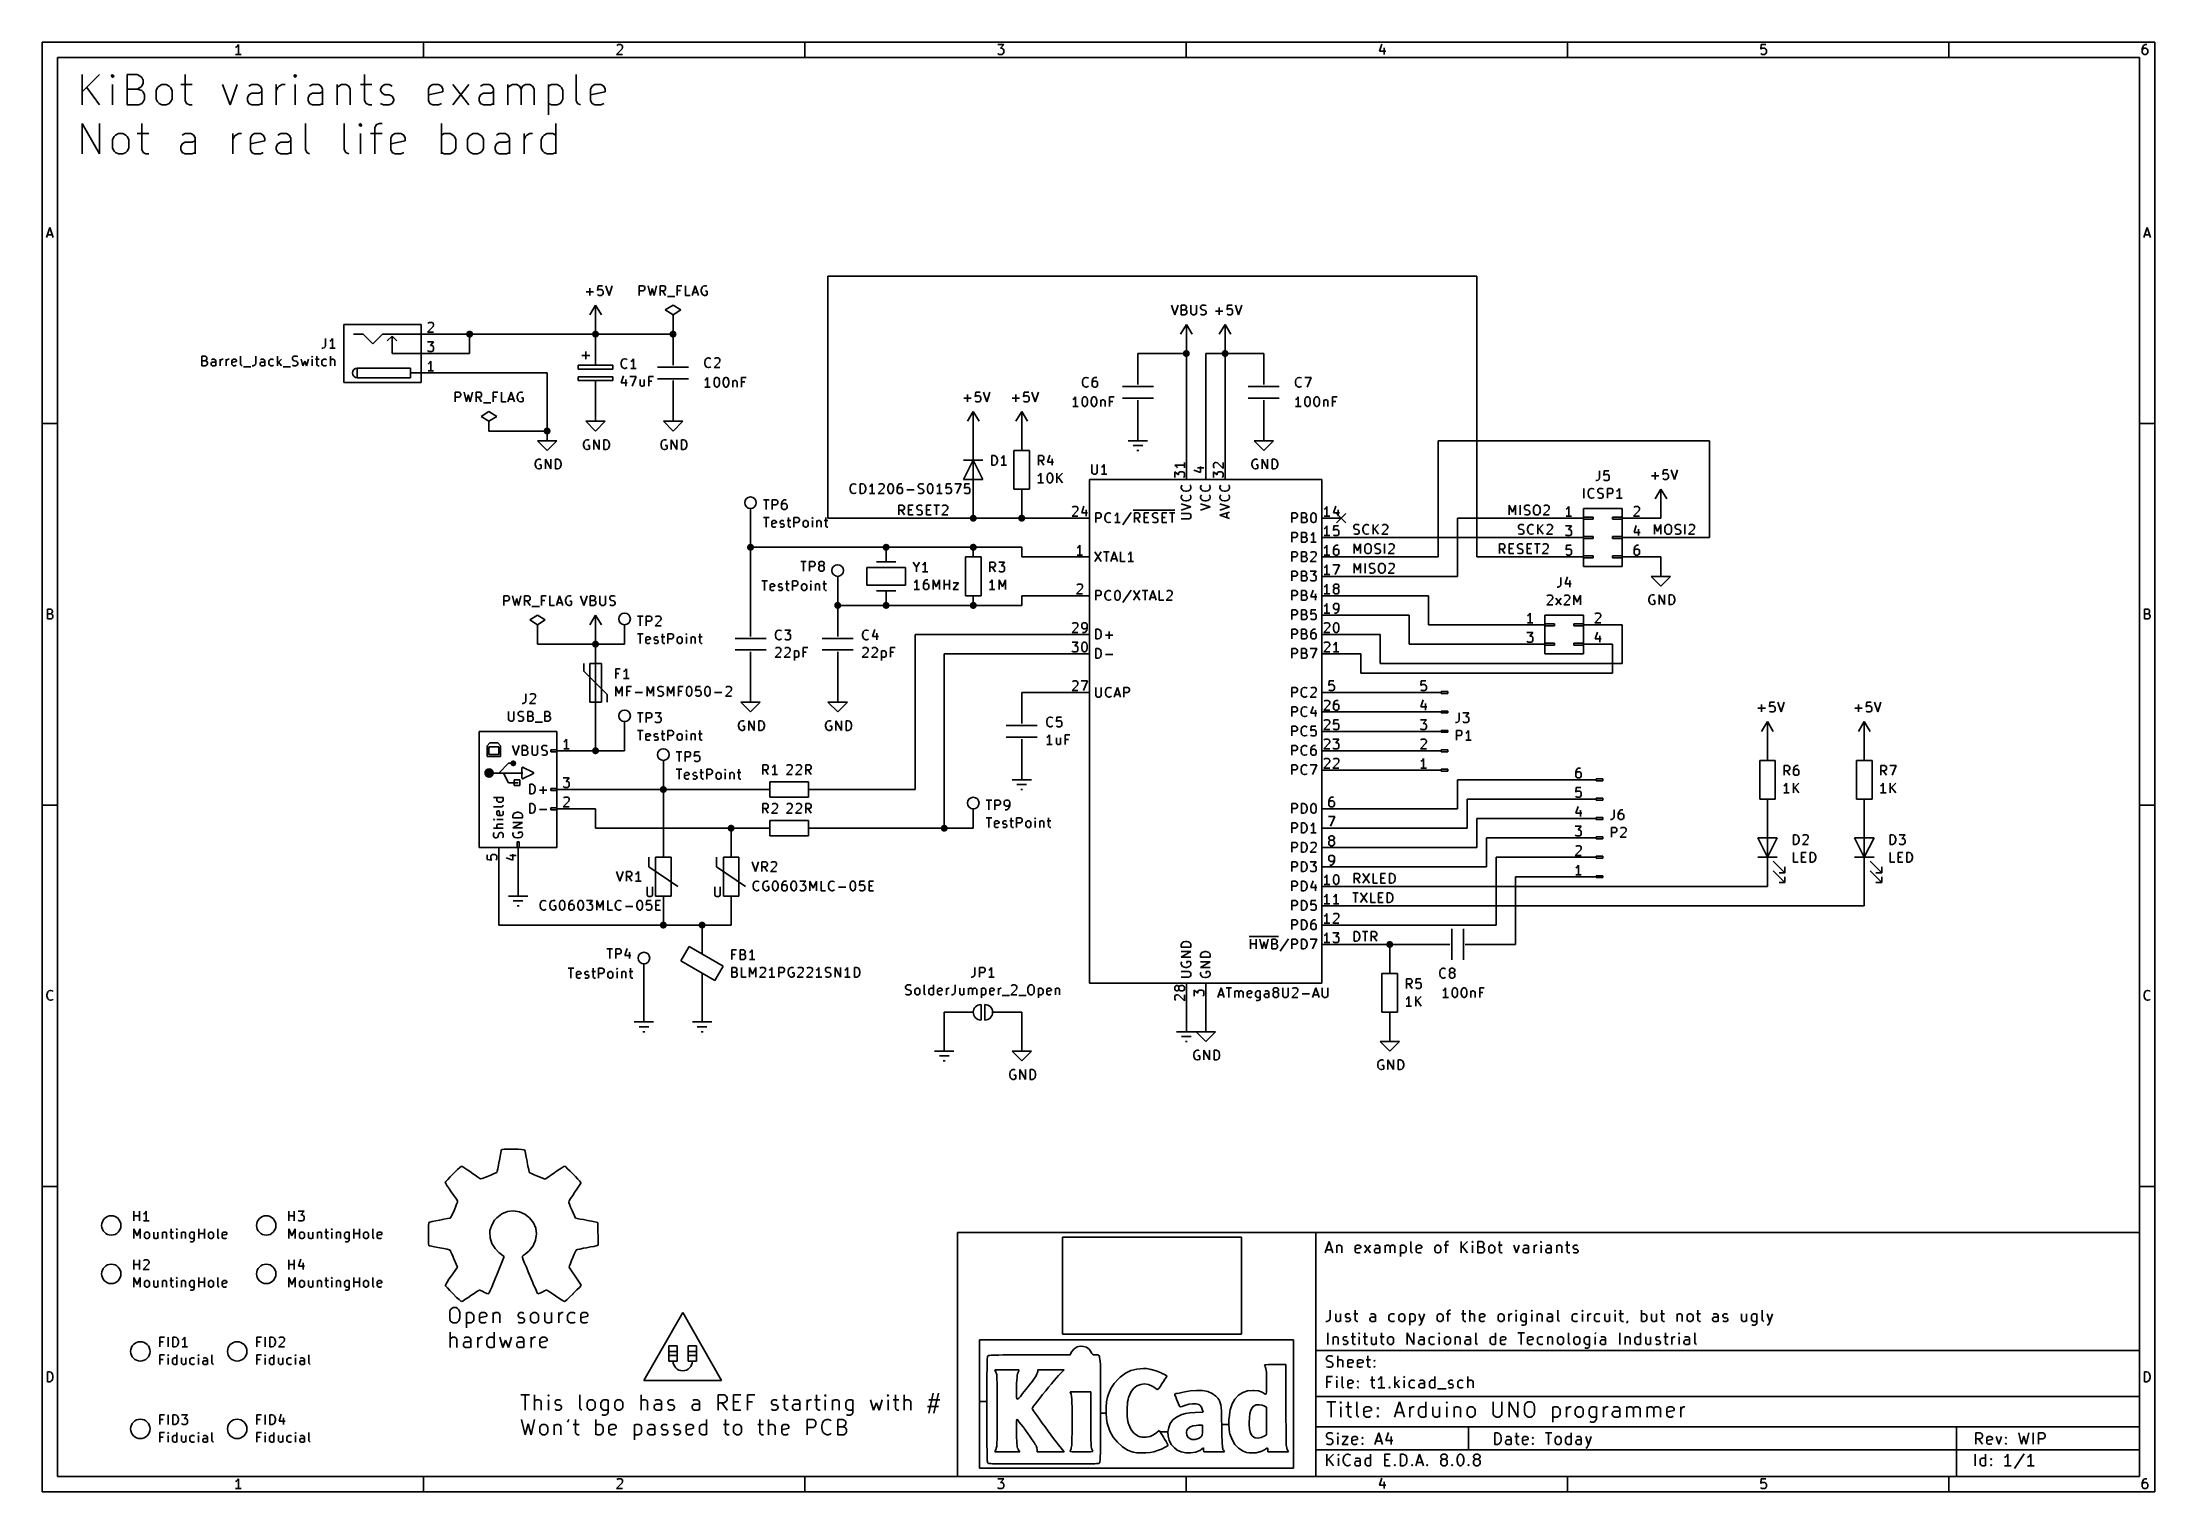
# Model space of a CAD drawing. Extents: x 0.4 to 11.3, y -7.9 to -0.4.
import ezdxf

# ---------------------------------------------------------------- set-up
doc = ezdxf.new("R2010")
doc.units = 0
doc.header["$MEASUREMENT"] = 0
for name, color, linetype in [('BLUE2', 5, 'CONTINUOUS'), ('BLUE3', 171, 'CONTINUOUS'), ('CYAN2', 4, 'CONTINUOUS'), ('GRAY1', 251, 'CONTINUOUS'), ('GREEN3', 91, 'CONTINUOUS'), ('LYELLOW', 51, 'CONTINUOUS'), ('RED2', 1, 'CONTINUOUS'), ('RED3', 11, 'CONTINUOUS')]:
    doc.layers.add(name, color=color, linetype=linetype)

msp = doc.modelspace()

# ---------------------------------------------------------------- linework, layer by layer
at = {"layer": 'BLUE2', "linetype": 'CONTINUOUS'}
for p, q in [((7.076, -2.826), (7.124, -2.874)), ((7.124, -2.826), (7.076, -2.874))]:
    msp.add_line(p, q, dxfattribs=at)
at = {"layer": 'BLUE3', "linetype": 'CONTINUOUS'}
for p, q in [((0.6, -0.717), (0.6, -0.56)), ((0.69, -0.56), (0.6, -0.65)), ((0.69, -0.717), (0.623, -0.627)), ((0.757, -0.56), (0.75, -0.568)), ((0.75, -0.568), (0.757, -0.575)), ((0.765, -0.568), (0.757, -0.56)), ((0.757, -0.56), (0.757, -0.575)), ((0.757, -0.575), (0.765, -0.568)), ((0.757, -0.717), (0.757, -0.612)), ((0.832, -0.717), (0.832, -0.56)), ((0.832, -0.56), (0.884, -0.56)), ((0.884, -0.635), (0.832, -0.635)), ((0.884, -0.56), (0.899, -0.568)), ((0.899, -0.627), (0.884, -0.635)), ((0.884, -0.635), (0.907, -0.642)), ((0.899, -0.568), (0.907, -0.575)), ((0.907, -0.62), (0.899, -0.627)), ((0.907, -0.575), (0.914, -0.59)), ((0.914, -0.605), (0.907, -0.62)), ((0.907, -0.642), (0.914, -0.65)), ((0.914, -0.59), (0.914, -0.605)), ((0.914, -0.65), (0.922, -0.665)), ((0.982, -0.642), (0.989, -0.627)), ((0.982, -0.687), (0.982, -0.642)), ((0.989, -0.627), (0.997, -0.62)), ((0.997, -0.62), (1.011, -0.612)), ((1.011, -0.612), (1.034, -0.612)), ((1.034, -0.612), (1.049, -0.62)), ((1.049, -0.62), (1.056, -0.627)), ((1.056, -0.627), (1.064, -0.642)), ((1.064, -0.642), (1.064, -0.687)), ((1.109, -0.612), (1.168, -0.612)), ((1.131, -0.56), (1.131, -0.695)), ((1.325, -0.612), (1.363, -0.717)), ((1.363, -0.717), (1.4, -0.612)), ((1.475, -0.612), (1.46, -0.62)), ((1.505, -0.612), (1.475, -0.612)), ((1.52, -0.62), (1.505, -0.612)), ((1.512, -0.657), (1.527, -0.65)), ((1.527, -0.635), (1.52, -0.62)), ((1.527, -0.717), (1.527, -0.635)), ((1.602, -0.717), (1.602, -0.612)), ((1.602, -0.642), (1.61, -0.627)), ((1.61, -0.627), (1.617, -0.62)), ((1.617, -0.62), (1.632, -0.612)), ((1.632, -0.612), (1.647, -0.612)), ((1.699, -0.56), (1.692, -0.568)), ((1.692, -0.568), (1.699, -0.575)), ((1.707, -0.568), (1.699, -0.56)), ((1.699, -0.56), (1.699, -0.575)), ((1.699, -0.575), (1.707, -0.568)), ((1.699, -0.717), (1.699, -0.612)), ((1.789, -0.612), (1.774, -0.62)), ((1.819, -0.612), (1.789, -0.612)), ((1.834, -0.62), (1.819, -0.612)), ((1.826, -0.657), (1.841, -0.65)), ((1.841, -0.635), (1.834, -0.62)), ((1.841, -0.717), (1.841, -0.635)), ((1.916, -0.612), (1.916, -0.717)), ((1.916, -0.627), (1.924, -0.62)), ((1.924, -0.62), (1.939, -0.612)), ((1.939, -0.612), (1.961, -0.612)), ((1.961, -0.612), (1.976, -0.62)), ((1.976, -0.62), (1.983, -0.635)), ((1.983, -0.635), (1.983, -0.717)), ((2.036, -0.612), (2.096, -0.612)), ((2.058, -0.56), (2.058, -0.695)), ((2.14, -0.635), (2.148, -0.62)), ((2.14, -0.642), (2.14, -0.635)), ((2.148, -0.657), (2.14, -0.642)), ((2.148, -0.62), (2.163, -0.612)), ((2.163, -0.612), (2.185, -0.612)), ((2.185, -0.612), (2.2, -0.62)), ((2.387, -0.635), (2.395, -0.62)), ((2.387, -0.695), (2.387, -0.635)), ((2.462, -0.65), (2.387, -0.665)), ((2.395, -0.62), (2.41, -0.612)), ((2.41, -0.612), (2.439, -0.612)), ((2.439, -0.612), (2.454, -0.62)), ((2.454, -0.62), (2.462, -0.635)), ((2.462, -0.635), (2.462, -0.65)), ((2.514, -0.717), (2.596, -0.612)), ((2.514, -0.612), (2.596, -0.717)), ((2.671, -0.612), (2.656, -0.62)), ((2.701, -0.612), (2.671, -0.612)), ((2.716, -0.62), (2.701, -0.612)), ((2.709, -0.657), (2.724, -0.65)), ((2.724, -0.635), (2.716, -0.62)), ((2.724, -0.717), (2.724, -0.635)), ((2.798, -0.717), (2.798, -0.612)), ((2.798, -0.627), (2.806, -0.62)), ((2.806, -0.62), (2.821, -0.612)), ((2.821, -0.612), (2.843, -0.612)), ((2.843, -0.612), (2.858, -0.62)), ((2.858, -0.62), (2.866, -0.635)), ((2.866, -0.635), (2.873, -0.62)), ((2.866, -0.635), (2.866, -0.717)), ((2.873, -0.62), (2.888, -0.612)), ((2.888, -0.612), (2.91, -0.612)), ((2.91, -0.612), (2.925, -0.62)), ((2.925, -0.62), (2.933, -0.635)), ((2.933, -0.635), (2.933, -0.717)), ((3.008, -0.612), (3.008, -0.769)), ((3.008, -0.62), (3.023, -0.612)), ((3.023, -0.612), (3.052, -0.612)), ((3.052, -0.612), (3.067, -0.62)), ((3.067, -0.62), (3.075, -0.627)), ((3.075, -0.627), (3.082, -0.642)), ((3.082, -0.642), (3.082, -0.687)), ((3.15, -0.695), (3.15, -0.56)), ((3.224, -0.635), (3.232, -0.62)), ((3.224, -0.695), (3.224, -0.635)), ((3.299, -0.65), (3.224, -0.665)), ((3.232, -0.62), (3.247, -0.612)), ((3.247, -0.612), (3.277, -0.612)), ((3.277, -0.612), (3.292, -0.62)), ((3.292, -0.62), (3.299, -0.635)), ((3.299, -0.635), (3.299, -0.65)), ((0.892, -0.717), (0.832, -0.717)), ((0.907, -0.71), (0.892, -0.717)), ((0.914, -0.702), (0.907, -0.71)), ((0.922, -0.687), (0.914, -0.702)), ((0.922, -0.665), (0.922, -0.687)), ((0.989, -0.702), (0.982, -0.687)), ((0.997, -0.71), (0.989, -0.702)), ((1.011, -0.717), (0.997, -0.71)), ((1.034, -0.717), (1.011, -0.717)), ((1.049, -0.71), (1.034, -0.717)), ((1.056, -0.702), (1.049, -0.71)), ((1.064, -0.687), (1.056, -0.702)), ((1.131, -0.695), (1.139, -0.71)), ((1.139, -0.71), (1.154, -0.717)), ((1.154, -0.717), (1.168, -0.717)), ((1.453, -0.68), (1.46, -0.665)), ((1.453, -0.695), (1.453, -0.68)), ((1.46, -0.71), (1.453, -0.695)), ((1.46, -0.665), (1.475, -0.657)), ((1.475, -0.717), (1.46, -0.71)), ((1.475, -0.657), (1.512, -0.657)), ((1.512, -0.717), (1.475, -0.717)), ((1.527, -0.71), (1.512, -0.717)), ((1.767, -0.68), (1.774, -0.665)), ((1.767, -0.695), (1.767, -0.68)), ((1.774, -0.71), (1.767, -0.695)), ((1.774, -0.665), (1.789, -0.657)), ((1.789, -0.717), (1.774, -0.71)), ((1.789, -0.657), (1.826, -0.657)), ((1.826, -0.717), (1.789, -0.717)), ((1.841, -0.71), (1.826, -0.717)), ((2.058, -0.695), (2.066, -0.71)), ((2.066, -0.71), (2.081, -0.717)), ((2.081, -0.717), (2.096, -0.717)), ((2.14, -0.71), (2.155, -0.717)), ((2.163, -0.665), (2.148, -0.657)), ((2.155, -0.717), (2.185, -0.717)), ((2.185, -0.665), (2.163, -0.665)), ((2.2, -0.672), (2.185, -0.665)), ((2.185, -0.717), (2.2, -0.71)), ((2.208, -0.687), (2.2, -0.672)), ((2.2, -0.71), (2.208, -0.695)), ((2.208, -0.695), (2.208, -0.687)), ((2.395, -0.71), (2.387, -0.695)), ((2.41, -0.717), (2.395, -0.71)), ((2.439, -0.717), (2.41, -0.717)), ((2.454, -0.71), (2.439, -0.717)), ((2.649, -0.68), (2.656, -0.665)), ((2.649, -0.695), (2.649, -0.68)), ((2.656, -0.71), (2.649, -0.695)), ((2.656, -0.665), (2.671, -0.657)), ((2.671, -0.717), (2.656, -0.71)), ((2.671, -0.657), (2.709, -0.657)), ((2.709, -0.717), (2.671, -0.717)), ((2.724, -0.71), (2.709, -0.717)), ((3.023, -0.717), (3.008, -0.71)), ((3.052, -0.717), (3.023, -0.717)), ((3.067, -0.71), (3.052, -0.717)), ((3.075, -0.702), (3.067, -0.71)), ((3.082, -0.687), (3.075, -0.702)), ((3.157, -0.71), (3.15, -0.695)), ((3.172, -0.717), (3.157, -0.71)), ((3.232, -0.71), (3.224, -0.695)), ((3.247, -0.717), (3.232, -0.71)), ((3.277, -0.717), (3.247, -0.717)), ((3.292, -0.71), (3.277, -0.717)), ((0.6, -0.97), (0.6, -0.813)), ((0.6, -0.813), (0.69, -0.97)), ((0.69, -0.97), (0.69, -0.813)), ((0.772, -0.873), (0.787, -0.865)), ((0.787, -0.865), (0.81, -0.865)), ((0.81, -0.865), (0.825, -0.873)), ((0.884, -0.865), (0.944, -0.865)), ((0.907, -0.813), (0.907, -0.947)), ((1.131, -0.865), (1.116, -0.873)), ((1.161, -0.865), (1.131, -0.865)), ((1.176, -0.873), (1.161, -0.865)), ((1.378, -0.97), (1.378, -0.865)), ((1.393, -0.873), (1.408, -0.865)), ((1.408, -0.865), (1.423, -0.865)), ((1.475, -0.873), (1.49, -0.865)), ((1.49, -0.865), (1.52, -0.865)), ((1.52, -0.865), (1.535, -0.873)), ((1.625, -0.865), (1.61, -0.873)), ((1.654, -0.865), (1.625, -0.865)), ((1.669, -0.873), (1.654, -0.865)), ((1.752, -0.947), (1.752, -0.813)), ((1.953, -0.947), (1.953, -0.813)), ((2.036, -0.813), (2.028, -0.82)), ((2.028, -0.82), (2.036, -0.828)), ((2.043, -0.82), (2.036, -0.813)), ((2.036, -0.813), (2.036, -0.828)), ((2.036, -0.828), (2.043, -0.82)), ((2.036, -0.97), (2.036, -0.865)), ((2.088, -0.865), (2.148, -0.865)), ((2.11, -0.835), (2.118, -0.82)), ((2.11, -0.97), (2.11, -0.835)), ((2.118, -0.82), (2.133, -0.813)), ((2.133, -0.813), (2.148, -0.813)), ((2.2, -0.873), (2.215, -0.865)), ((2.215, -0.865), (2.245, -0.865)), ((2.245, -0.865), (2.26, -0.873)), ((2.454, -0.97), (2.454, -0.813)), ((2.454, -0.873), (2.469, -0.865)), ((2.469, -0.865), (2.499, -0.865)), ((2.499, -0.865), (2.514, -0.873)), ((2.604, -0.873), (2.619, -0.865)), ((2.619, -0.865), (2.641, -0.865)), ((2.641, -0.865), (2.656, -0.873)), ((2.753, -0.865), (2.738, -0.873)), ((2.783, -0.865), (2.753, -0.865)), ((2.798, -0.873), (2.783, -0.865)), ((2.881, -0.97), (2.881, -0.865)), ((2.895, -0.873), (2.91, -0.865)), ((2.91, -0.865), (2.925, -0.865)), ((2.985, -0.873), (3, -0.865)), ((3, -0.865), (3.03, -0.865)), ((3.03, -0.865), (3.045, -0.873)), ((3.045, -0.97), (3.045, -0.813)), ((0.757, -0.895), (0.765, -0.88)), ((0.757, -0.94), (0.757, -0.895)), ((0.765, -0.955), (0.757, -0.94)), ((0.765, -0.88), (0.772, -0.873)), ((0.772, -0.962), (0.765, -0.955)), ((0.787, -0.97), (0.772, -0.962)), ((0.81, -0.97), (0.787, -0.97)), ((0.825, -0.962), (0.81, -0.97)), ((0.825, -0.873), (0.832, -0.88)), ((0.832, -0.955), (0.825, -0.962)), ((0.832, -0.88), (0.84, -0.895)), ((0.84, -0.94), (0.832, -0.955)), ((0.84, -0.895), (0.84, -0.94)), ((0.907, -0.947), (0.914, -0.962)), ((0.914, -0.962), (0.929, -0.97)), ((0.929, -0.97), (0.944, -0.97)), ((1.109, -0.933), (1.116, -0.918)), ((1.109, -0.947), (1.109, -0.933)), ((1.116, -0.962), (1.109, -0.947)), ((1.116, -0.918), (1.131, -0.91)), ((1.131, -0.97), (1.116, -0.962)), ((1.131, -0.91), (1.168, -0.91)), ((1.168, -0.97), (1.131, -0.97)), ((1.168, -0.91), (1.183, -0.903)), ((1.183, -0.962), (1.168, -0.97)), ((1.183, -0.888), (1.176, -0.873)), ((1.183, -0.97), (1.183, -0.888)), ((1.378, -0.895), (1.385, -0.88)), ((1.385, -0.88), (1.393, -0.873)), ((1.468, -0.888), (1.475, -0.873)), ((1.468, -0.947), (1.468, -0.888)), ((1.542, -0.903), (1.468, -0.918)), ((1.475, -0.962), (1.468, -0.947)), ((1.49, -0.97), (1.475, -0.962)), ((1.52, -0.97), (1.49, -0.97)), ((1.535, -0.962), (1.52, -0.97)), ((1.535, -0.873), (1.542, -0.888)), ((1.542, -0.888), (1.542, -0.903)), ((1.602, -0.933), (1.61, -0.918)), ((1.602, -0.947), (1.602, -0.933)), ((1.61, -0.962), (1.602, -0.947)), ((1.61, -0.918), (1.625, -0.91)), ((1.625, -0.97), (1.61, -0.962)), ((1.625, -0.91), (1.662, -0.91)), ((1.662, -0.97), (1.625, -0.97)), ((1.662, -0.91), (1.677, -0.903)), ((1.677, -0.962), (1.662, -0.97)), ((1.677, -0.888), (1.669, -0.873)), ((1.677, -0.97), (1.677, -0.888)), ((1.759, -0.962), (1.752, -0.947)), ((1.774, -0.97), (1.759, -0.962)), ((1.961, -0.962), (1.953, -0.947)), ((1.976, -0.97), (1.961, -0.962)), ((2.193, -0.888), (2.2, -0.873)), ((2.193, -0.947), (2.193, -0.888)), ((2.267, -0.903), (2.193, -0.918)), ((2.2, -0.962), (2.193, -0.947)), ((2.215, -0.97), (2.2, -0.962)), ((2.245, -0.97), (2.215, -0.97)), ((2.26, -0.962), (2.245, -0.97)), ((2.26, -0.873), (2.267, -0.888)), ((2.267, -0.888), (2.267, -0.903)), ((2.469, -0.97), (2.454, -0.962)), ((2.499, -0.97), (2.469, -0.97)), ((2.514, -0.962), (2.499, -0.97)), ((2.514, -0.873), (2.522, -0.88)), ((2.522, -0.955), (2.514, -0.962)), ((2.522, -0.88), (2.529, -0.895)), ((2.529, -0.94), (2.522, -0.955)), ((2.529, -0.895), (2.529, -0.94)), ((2.589, -0.895), (2.596, -0.88)), ((2.589, -0.94), (2.589, -0.895)), ((2.596, -0.955), (2.589, -0.94)), ((2.596, -0.88), (2.604, -0.873)), ((2.604, -0.962), (2.596, -0.955)), ((2.619, -0.97), (2.604, -0.962)), ((2.641, -0.97), (2.619, -0.97)), ((2.656, -0.962), (2.641, -0.97)), ((2.656, -0.873), (2.664, -0.88)), ((2.664, -0.955), (2.656, -0.962)), ((2.664, -0.88), (2.671, -0.895)), ((2.671, -0.94), (2.664, -0.955)), ((2.671, -0.895), (2.671, -0.94)), ((2.731, -0.933), (2.738, -0.918)), ((2.731, -0.947), (2.731, -0.933)), ((2.738, -0.962), (2.731, -0.947)), ((2.738, -0.918), (2.753, -0.91)), ((2.753, -0.97), (2.738, -0.962)), ((2.753, -0.91), (2.791, -0.91)), ((2.791, -0.97), (2.753, -0.97)), ((2.791, -0.91), (2.806, -0.903)), ((2.806, -0.962), (2.791, -0.97)), ((2.806, -0.888), (2.798, -0.873)), ((2.806, -0.97), (2.806, -0.888)), ((2.881, -0.895), (2.888, -0.88)), ((2.888, -0.88), (2.895, -0.873)), ((2.97, -0.895), (2.978, -0.88)), ((2.97, -0.94), (2.97, -0.895)), ((2.978, -0.955), (2.97, -0.94)), ((2.978, -0.88), (2.985, -0.873)), ((2.985, -0.962), (2.978, -0.955)), ((3, -0.97), (2.985, -0.962)), ((3.03, -0.97), (3, -0.97)), ((3.045, -0.962), (3.03, -0.97)), ((2.497, -6.95), (2.5, -6.935)), ((2.497, -6.976), (2.497, -6.95)), ((2.5, -6.992), (2.497, -6.976)), ((2.5, -6.935), (2.508, -6.928)), ((2.508, -6.928), (2.515, -6.924)), ((2.515, -6.924), (2.53, -6.924)), ((2.53, -6.924), (2.538, -6.928)), ((2.538, -6.928), (2.545, -6.935)), ((2.545, -6.935), (2.549, -6.95)), ((2.549, -6.976), (2.545, -6.992)), ((2.549, -6.95), (2.549, -6.976)), ((2.583, -6.95), (2.583, -7.029)), ((2.583, -6.954), (2.591, -6.95)), ((2.591, -6.95), (2.606, -6.95)), ((2.606, -6.95), (2.613, -6.954)), ((2.613, -6.954), (2.617, -6.958)), ((2.617, -6.958), (2.621, -6.965)), ((2.621, -6.965), (2.621, -6.988)), ((2.651, -6.961), (2.655, -6.954)), ((2.651, -6.992), (2.651, -6.961)), ((2.688, -6.969), (2.651, -6.976)), ((2.655, -6.954), (2.662, -6.95)), ((2.662, -6.95), (2.677, -6.95)), ((2.677, -6.95), (2.685, -6.954)), ((2.685, -6.954), (2.688, -6.961)), ((2.688, -6.961), (2.688, -6.969)), ((2.722, -6.95), (2.722, -7.003)), ((2.722, -6.958), (2.726, -6.954)), ((2.726, -6.954), (2.734, -6.95)), ((2.734, -6.95), (2.745, -6.95)), ((2.745, -6.95), (2.752, -6.954)), ((2.752, -6.954), (2.756, -6.961)), ((2.756, -6.961), (2.756, -7.003)), ((2.85, -6.961), (2.854, -6.954)), ((2.85, -6.965), (2.85, -6.961)), ((2.854, -6.973), (2.85, -6.965)), ((2.854, -6.954), (2.861, -6.95)), ((2.861, -6.976), (2.854, -6.973)), ((2.861, -6.95), (2.873, -6.95)), ((2.873, -6.976), (2.861, -6.976)), ((2.873, -6.95), (2.88, -6.954)), ((2.88, -6.98), (2.873, -6.976)), ((2.914, -6.965), (2.918, -6.958)), ((2.914, -6.988), (2.914, -6.965)), ((2.918, -6.958), (2.922, -6.954)), ((2.922, -6.954), (2.929, -6.95)), ((2.929, -6.95), (2.94, -6.95)), ((2.94, -6.95), (2.948, -6.954)), ((2.948, -6.954), (2.952, -6.958)), ((2.952, -6.958), (2.955, -6.965)), ((2.955, -6.965), (2.955, -6.988)), ((2.989, -6.95), (2.989, -6.992)), ((3.023, -6.95), (3.023, -7.003)), ((3.061, -7.003), (3.061, -6.95)), ((3.061, -6.965), (3.065, -6.958)), ((3.065, -6.958), (3.068, -6.954)), ((3.068, -6.954), (3.076, -6.95)), ((3.076, -6.95), (3.083, -6.95)), ((3.106, -6.965), (3.11, -6.958)), ((3.106, -6.988), (3.106, -6.965)), ((3.11, -6.958), (3.113, -6.954)), ((3.113, -6.954), (3.121, -6.95)), ((3.121, -6.95), (3.136, -6.95)), ((3.136, -6.95), (3.144, -6.954)), ((3.174, -6.961), (3.177, -6.954)), ((3.174, -6.992), (3.174, -6.961)), ((3.211, -6.969), (3.174, -6.976)), ((3.177, -6.954), (3.185, -6.95)), ((3.185, -6.95), (3.2, -6.95)), ((3.2, -6.95), (3.208, -6.954)), ((3.208, -6.954), (3.211, -6.961)), ((3.211, -6.961), (3.211, -6.969)), ((2.508, -6.999), (2.5, -6.992)), ((2.5, -7.13), (2.5, -7.051)), ((2.504, -7.081), (2.5, -7.085)), ((2.512, -7.077), (2.504, -7.081)), ((2.515, -7.003), (2.508, -6.999)), ((2.523, -7.077), (2.512, -7.077)), ((2.53, -7.003), (2.515, -7.003)), ((2.53, -7.081), (2.523, -7.077)), ((2.538, -6.999), (2.53, -7.003)), ((2.534, -7.089), (2.53, -7.081)), ((2.534, -7.13), (2.534, -7.089)), ((2.545, -6.992), (2.538, -6.999)), ((2.579, -7.077), (2.572, -7.081)), ((2.594, -7.077), (2.579, -7.077)), ((2.591, -7.003), (2.583, -6.999)), ((2.606, -7.003), (2.591, -7.003)), ((2.602, -7.081), (2.594, -7.077)), ((2.606, -7.089), (2.602, -7.081)), ((2.613, -6.999), (2.606, -7.003)), ((2.606, -7.13), (2.606, -7.089)), ((2.617, -6.995), (2.613, -6.999)), ((2.621, -6.988), (2.617, -6.995)), ((2.643, -7.13), (2.643, -7.077)), ((2.643, -7.092), (2.647, -7.085)), ((2.647, -7.085), (2.651, -7.081)), ((2.655, -6.999), (2.651, -6.992)), ((2.651, -7.081), (2.658, -7.077)), ((2.662, -7.003), (2.655, -6.999)), ((2.658, -7.077), (2.666, -7.077)), ((2.677, -7.003), (2.662, -7.003)), ((2.685, -6.999), (2.677, -7.003)), ((2.688, -7.092), (2.692, -7.085)), ((2.692, -7.085), (2.696, -7.081)), ((2.696, -7.081), (2.703, -7.077)), ((2.703, -7.077), (2.718, -7.077)), ((2.718, -7.077), (2.726, -7.081)), ((2.726, -7.13), (2.726, -7.051)), ((2.756, -7.077), (2.771, -7.13)), ((2.801, -7.13), (2.816, -7.077)), ((2.854, -7.077), (2.846, -7.081)), ((2.85, -6.999), (2.858, -7.003)), ((2.869, -7.077), (2.854, -7.077)), ((2.858, -7.003), (2.873, -7.003)), ((2.876, -7.081), (2.869, -7.077)), ((2.873, -7.003), (2.88, -6.999)), ((2.88, -7.089), (2.876, -7.081)), ((2.884, -6.988), (2.88, -6.98)), ((2.88, -6.999), (2.884, -6.992)), ((2.88, -7.13), (2.88, -7.089)), ((2.884, -6.992), (2.884, -6.988)), ((2.918, -6.995), (2.914, -6.988)), ((2.922, -6.999), (2.918, -6.995)), ((2.918, -7.13), (2.918, -7.077)), ((2.918, -7.092), (2.922, -7.085)), ((2.929, -7.003), (2.922, -6.999)), ((2.922, -7.085), (2.925, -7.081)), ((2.925, -7.081), (2.933, -7.077)), ((2.94, -7.003), (2.929, -7.003)), ((2.933, -7.077), (2.94, -7.077)), ((2.948, -6.999), (2.94, -7.003)), ((2.952, -6.995), (2.948, -6.999)), ((2.955, -6.988), (2.952, -6.995)), ((2.963, -7.089), (2.967, -7.081)), ((2.963, -7.119), (2.963, -7.089)), ((2.967, -7.081), (2.974, -7.077)), ((2.974, -7.077), (2.989, -7.077)), ((2.989, -6.992), (2.993, -6.999)), ((2.989, -7.077), (2.997, -7.081)), ((2.993, -6.999), (3.001, -7.003)), ((2.997, -7.081), (3.001, -7.089)), ((3.001, -7.003), (3.012, -7.003)), ((3.001, -7.089), (3.001, -7.096)), ((3.012, -7.003), (3.019, -6.999)), ((3.019, -6.999), (3.023, -6.995)), ((3.11, -6.995), (3.106, -6.988)), ((3.113, -6.999), (3.11, -6.995)), ((3.121, -7.003), (3.113, -6.999)), ((3.136, -7.003), (3.121, -7.003)), ((3.144, -6.999), (3.136, -7.003)), ((3.177, -6.999), (3.174, -6.992)), ((3.185, -7.003), (3.177, -6.999)), ((3.2, -7.003), (3.185, -7.003)), ((3.208, -6.999), (3.2, -7.003)), ((2.568, -7.111), (2.572, -7.104)), ((2.568, -7.119), (2.568, -7.111)), ((2.572, -7.126), (2.568, -7.119)), ((2.572, -7.104), (2.579, -7.1)), ((2.579, -7.13), (2.572, -7.126)), ((2.579, -7.1), (2.598, -7.1)), ((2.598, -7.13), (2.579, -7.13)), ((2.598, -7.1), (2.606, -7.096)), ((2.606, -7.126), (2.598, -7.13)), ((2.688, -7.115), (2.688, -7.092)), ((2.692, -7.122), (2.688, -7.115)), ((2.696, -7.126), (2.692, -7.122)), ((2.703, -7.13), (2.696, -7.126)), ((2.718, -7.13), (2.703, -7.13)), ((2.726, -7.126), (2.718, -7.13)), ((2.771, -7.13), (2.786, -7.092)), ((2.786, -7.092), (2.801, -7.13)), ((2.843, -7.111), (2.846, -7.104)), ((2.843, -7.119), (2.843, -7.111)), ((2.846, -7.126), (2.843, -7.119)), ((2.846, -7.104), (2.854, -7.1)), ((2.854, -7.13), (2.846, -7.126)), ((2.854, -7.1), (2.873, -7.1)), ((2.873, -7.13), (2.854, -7.13)), ((2.873, -7.1), (2.88, -7.096)), ((2.88, -7.126), (2.873, -7.13)), ((3.001, -7.096), (2.963, -7.104)), ((2.967, -7.126), (2.963, -7.119)), ((2.974, -7.13), (2.967, -7.126)), ((2.989, -7.13), (2.974, -7.13)), ((2.997, -7.126), (2.989, -7.13)), ((2.864, -7.374), (2.909, -7.374)), ((2.887, -7.453), (2.887, -7.374)), ((2.935, -7.453), (2.935, -7.374)), ((2.939, -7.404), (2.935, -7.408)), ((2.947, -7.4), (2.939, -7.404)), ((2.958, -7.4), (2.947, -7.4)), ((2.966, -7.404), (2.958, -7.4)), ((2.969, -7.411), (2.966, -7.404)), ((2.969, -7.453), (2.969, -7.411)), ((3.007, -7.374), (3.003, -7.378)), ((3.003, -7.378), (3.007, -7.381)), ((3.011, -7.378), (3.007, -7.374)), ((3.007, -7.374), (3.007, -7.381)), ((3.007, -7.381), (3.011, -7.378)), ((3.007, -7.453), (3.007, -7.4)), ((3.041, -7.411), (3.045, -7.404)), ((3.041, -7.415), (3.041, -7.411)), ((3.045, -7.423), (3.041, -7.415)), ((3.045, -7.404), (3.052, -7.4)), ((3.052, -7.4), (3.063, -7.4)), ((3.063, -7.4), (3.071, -7.404)), ((3.169, -7.442), (3.169, -7.374)), ((3.206, -7.415), (3.21, -7.408)), ((3.206, -7.438), (3.206, -7.415)), ((3.21, -7.408), (3.214, -7.404)), ((3.214, -7.404), (3.221, -7.4)), ((3.221, -7.4), (3.233, -7.4)), ((3.233, -7.4), (3.24, -7.404)), ((3.24, -7.404), (3.244, -7.408)), ((3.244, -7.408), (3.248, -7.415)), ((3.248, -7.415), (3.248, -7.438)), ((3.278, -7.415), (3.282, -7.408)), ((3.278, -7.438), (3.278, -7.415)), ((3.282, -7.408), (3.285, -7.404)), ((3.285, -7.404), (3.293, -7.4)), ((3.293, -7.4), (3.308, -7.4)), ((3.308, -7.4), (3.315, -7.404)), ((3.315, -7.4), (3.315, -7.464)), ((3.349, -7.415), (3.353, -7.408)), ((3.349, -7.438), (3.349, -7.415)), ((3.353, -7.408), (3.357, -7.404)), ((3.357, -7.404), (3.364, -7.4)), ((3.364, -7.4), (3.376, -7.4)), ((3.376, -7.4), (3.383, -7.404)), ((3.383, -7.404), (3.387, -7.408)), ((3.387, -7.408), (3.391, -7.415)), ((3.391, -7.415), (3.391, -7.438)), ((3.485, -7.453), (3.485, -7.374)), ((3.488, -7.404), (3.485, -7.408)), ((3.496, -7.4), (3.488, -7.404)), ((3.507, -7.4), (3.496, -7.4)), ((3.515, -7.404), (3.507, -7.4)), ((3.519, -7.411), (3.515, -7.404)), ((3.519, -7.453), (3.519, -7.411)), ((3.564, -7.4), (3.556, -7.404)), ((3.579, -7.4), (3.564, -7.4)), ((3.586, -7.404), (3.579, -7.4)), ((3.59, -7.411), (3.586, -7.404)), ((3.59, -7.453), (3.59, -7.411)), ((3.624, -7.411), (3.628, -7.404)), ((3.624, -7.415), (3.624, -7.411)), ((3.628, -7.423), (3.624, -7.415)), ((3.628, -7.404), (3.635, -7.4)), ((3.635, -7.4), (3.646, -7.4)), ((3.646, -7.4), (3.654, -7.404)), ((3.759, -7.4), (3.752, -7.404)), ((3.774, -7.4), (3.759, -7.4)), ((3.782, -7.404), (3.774, -7.4)), ((3.786, -7.411), (3.782, -7.404)), ((3.786, -7.453), (3.786, -7.411)), ((3.883, -7.453), (3.883, -7.374)), ((3.883, -7.374), (3.914, -7.374)), ((3.914, -7.415), (3.883, -7.415)), ((3.929, -7.453), (3.902, -7.415)), ((3.914, -7.374), (3.921, -7.378)), ((3.921, -7.411), (3.914, -7.415)), ((3.921, -7.378), (3.925, -7.381)), ((3.925, -7.408), (3.921, -7.411)), ((3.925, -7.381), (3.929, -7.389)), ((3.929, -7.4), (3.925, -7.408)), ((3.929, -7.389), (3.929, -7.4)), ((3.962, -7.453), (3.962, -7.374)), ((3.962, -7.374), (4, -7.374)), ((3.962, -7.411), (3.989, -7.411)), ((4.034, -7.453), (4.034, -7.374)), ((4.034, -7.374), (4.072, -7.374)), ((4.06, -7.411), (4.034, -7.411)), ((4.158, -7.411), (4.162, -7.404)), ((4.158, -7.415), (4.158, -7.411)), ((4.162, -7.423), (4.158, -7.415)), ((4.162, -7.404), (4.169, -7.4)), ((4.169, -7.4), (4.181, -7.4)), ((4.181, -7.4), (4.188, -7.404)), ((4.215, -7.4), (4.245, -7.4)), ((4.226, -7.374), (4.226, -7.442)), ((4.278, -7.4), (4.271, -7.404)), ((4.294, -7.4), (4.278, -7.4)), ((4.301, -7.404), (4.294, -7.4)), ((4.305, -7.411), (4.301, -7.404)), ((4.305, -7.453), (4.305, -7.411)), ((4.342, -7.453), (4.342, -7.4)), ((4.342, -7.415), (4.346, -7.408)), ((4.346, -7.408), (4.35, -7.404)), ((4.35, -7.404), (4.357, -7.4)), ((4.357, -7.4), (4.365, -7.4)), ((4.38, -7.4), (4.41, -7.4)), ((4.391, -7.374), (4.391, -7.442)), ((4.436, -7.374), (4.433, -7.378)), ((4.433, -7.378), (4.436, -7.381)), ((4.44, -7.378), (4.436, -7.374)), ((4.436, -7.374), (4.436, -7.381)), ((4.436, -7.381), (4.44, -7.378)), ((4.436, -7.453), (4.436, -7.4)), ((4.474, -7.4), (4.474, -7.453)), ((4.474, -7.408), (4.478, -7.404)), ((4.478, -7.404), (4.485, -7.4)), ((4.485, -7.4), (4.497, -7.4)), ((4.497, -7.4), (4.504, -7.404)), ((4.504, -7.404), (4.508, -7.411)), ((4.508, -7.411), (4.508, -7.453)), ((4.542, -7.415), (4.546, -7.408)), ((4.542, -7.438), (4.542, -7.415)), ((4.546, -7.408), (4.549, -7.404)), ((4.549, -7.404), (4.557, -7.4)), ((4.557, -7.4), (4.572, -7.4)), ((4.572, -7.4), (4.579, -7.404)), ((4.579, -7.4), (4.579, -7.464)), ((4.67, -7.4), (4.685, -7.453)), ((4.685, -7.453), (4.7, -7.415)), ((4.7, -7.415), (4.715, -7.453)), ((4.715, -7.453), (4.73, -7.4)), ((4.76, -7.374), (4.756, -7.378)), ((4.756, -7.378), (4.76, -7.381)), ((4.764, -7.378), (4.76, -7.374)), ((4.76, -7.374), (4.76, -7.381)), ((4.76, -7.381), (4.764, -7.378)), ((4.76, -7.453), (4.76, -7.4)), ((4.786, -7.4), (4.816, -7.4)), ((4.798, -7.374), (4.798, -7.442)), ((4.843, -7.453), (4.843, -7.374)), ((4.847, -7.404), (4.843, -7.408)), ((4.854, -7.4), (4.847, -7.404)), ((4.865, -7.4), (4.854, -7.4)), ((4.873, -7.404), (4.865, -7.4)), ((4.877, -7.411), (4.873, -7.404)), ((4.877, -7.453), (4.877, -7.411)), ((4.993, -7.366), (4.971, -7.468)), ((4.971, -7.4), (5.027, -7.4)), ((4.997, -7.468), (5.02, -7.366)), ((2.868, -7.501), (2.887, -7.58)), ((2.887, -7.58), (2.902, -7.524)), ((2.902, -7.524), (2.917, -7.58)), ((2.917, -7.58), (2.935, -7.501)), ((3.041, -7.449), (3.048, -7.453)), ((3.052, -7.426), (3.045, -7.423)), ((3.048, -7.453), (3.063, -7.453)), ((3.063, -7.426), (3.052, -7.426)), ((3.071, -7.43), (3.063, -7.426)), ((3.063, -7.453), (3.071, -7.449)), ((3.075, -7.438), (3.071, -7.43)), ((3.071, -7.449), (3.075, -7.442)), ((3.075, -7.442), (3.075, -7.438)), ((3.112, -7.501), (3.105, -7.516)), ((3.146, -7.501), (3.146, -7.569)), ((3.172, -7.449), (3.169, -7.442)), ((3.18, -7.453), (3.172, -7.449)), ((3.21, -7.445), (3.206, -7.438)), ((3.214, -7.449), (3.21, -7.445)), ((3.221, -7.453), (3.214, -7.449)), ((3.233, -7.453), (3.221, -7.453)), ((3.24, -7.449), (3.233, -7.453)), ((3.244, -7.445), (3.24, -7.449)), ((3.248, -7.438), (3.244, -7.445)), ((3.251, -7.58), (3.251, -7.501)), ((3.282, -7.445), (3.278, -7.438)), ((3.285, -7.449), (3.282, -7.445)), ((3.289, -7.479), (3.282, -7.475)), ((3.293, -7.453), (3.285, -7.449)), ((3.3, -7.479), (3.289, -7.479)), ((3.308, -7.453), (3.293, -7.453)), ((3.308, -7.475), (3.3, -7.479)), ((3.315, -7.449), (3.308, -7.453)), ((3.312, -7.472), (3.308, -7.475)), ((3.315, -7.464), (3.312, -7.472)), ((3.353, -7.445), (3.349, -7.438)), ((3.357, -7.449), (3.353, -7.445)), ((3.364, -7.453), (3.357, -7.449)), ((3.376, -7.453), (3.364, -7.453)), ((3.383, -7.449), (3.376, -7.453)), ((3.387, -7.445), (3.383, -7.449)), ((3.391, -7.438), (3.387, -7.445)), ((3.552, -7.434), (3.556, -7.426)), ((3.552, -7.442), (3.552, -7.434)), ((3.556, -7.449), (3.552, -7.442)), ((3.556, -7.426), (3.564, -7.423)), ((3.564, -7.453), (3.556, -7.449)), ((3.564, -7.423), (3.583, -7.423)), ((3.583, -7.453), (3.564, -7.453)), ((3.583, -7.423), (3.59, -7.419)), ((3.59, -7.449), (3.583, -7.453)), ((3.624, -7.449), (3.631, -7.453)), ((3.635, -7.426), (3.628, -7.423)), ((3.631, -7.453), (3.646, -7.453)), ((3.646, -7.426), (3.635, -7.426)), ((3.654, -7.43), (3.646, -7.426)), ((3.646, -7.453), (3.654, -7.449)), ((3.658, -7.438), (3.654, -7.43)), ((3.654, -7.449), (3.658, -7.442)), ((3.658, -7.442), (3.658, -7.438)), ((3.748, -7.434), (3.752, -7.426)), ((3.748, -7.442), (3.748, -7.434)), ((3.752, -7.449), (3.748, -7.442)), ((3.752, -7.426), (3.759, -7.423)), ((3.759, -7.453), (3.752, -7.449)), ((3.759, -7.423), (3.778, -7.423)), ((3.778, -7.453), (3.759, -7.453)), ((3.778, -7.423), (3.786, -7.419)), ((3.786, -7.449), (3.778, -7.453)), ((3.823, -7.58), (3.823, -7.501)), ((3.921, -7.501), (3.921, -7.569)), ((4, -7.453), (3.962, -7.453)), ((4.098, -7.501), (4.098, -7.569)), ((4.143, -7.58), (4.143, -7.501)), ((4.158, -7.449), (4.166, -7.453)), ((4.169, -7.426), (4.162, -7.423)), ((4.166, -7.453), (4.181, -7.453)), ((4.181, -7.426), (4.169, -7.426)), ((4.188, -7.43), (4.181, -7.426)), ((4.181, -7.453), (4.188, -7.449)), ((4.192, -7.438), (4.188, -7.43)), ((4.188, -7.449), (4.192, -7.442)), ((4.192, -7.442), (4.192, -7.438)), ((4.226, -7.442), (4.23, -7.449)), ((4.23, -7.449), (4.237, -7.453)), ((4.237, -7.453), (4.245, -7.453)), ((4.267, -7.434), (4.271, -7.426)), ((4.267, -7.442), (4.267, -7.434)), ((4.271, -7.449), (4.267, -7.442)), ((4.271, -7.426), (4.278, -7.423)), ((4.278, -7.453), (4.271, -7.449)), ((4.278, -7.423), (4.297, -7.423)), ((4.297, -7.453), (4.278, -7.453)), ((4.297, -7.423), (4.305, -7.419)), ((4.305, -7.449), (4.297, -7.453)), ((4.342, -7.58), (4.342, -7.501)), ((4.342, -7.501), (4.373, -7.501)), ((4.373, -7.501), (4.38, -7.505)), ((4.38, -7.505), (4.384, -7.508)), ((4.384, -7.508), (4.388, -7.516)), ((4.388, -7.516), (4.388, -7.527)), ((4.391, -7.442), (4.395, -7.449)), ((4.395, -7.449), (4.403, -7.453)), ((4.403, -7.453), (4.41, -7.453)), ((4.418, -7.535), (4.421, -7.52)), ((4.421, -7.52), (4.425, -7.512)), ((4.425, -7.512), (4.433, -7.505)), ((4.433, -7.505), (4.444, -7.501)), ((4.444, -7.501), (4.452, -7.501)), ((4.452, -7.501), (4.463, -7.505)), ((4.463, -7.505), (4.467, -7.508)), ((4.5, -7.58), (4.5, -7.501)), ((4.5, -7.501), (4.527, -7.501)), ((4.527, -7.501), (4.534, -7.505)), ((4.534, -7.505), (4.538, -7.508)), ((4.538, -7.508), (4.542, -7.516)), ((4.542, -7.524), (4.538, -7.531)), ((4.546, -7.445), (4.542, -7.438)), ((4.542, -7.516), (4.542, -7.524)), ((4.549, -7.449), (4.546, -7.445)), ((4.553, -7.479), (4.546, -7.475)), ((4.557, -7.453), (4.549, -7.449)), ((4.564, -7.479), (4.553, -7.479)), ((4.572, -7.453), (4.557, -7.453)), ((4.572, -7.475), (4.564, -7.479)), ((4.579, -7.449), (4.572, -7.453)), ((4.576, -7.472), (4.572, -7.475)), ((4.579, -7.464), (4.576, -7.472)), ((4.798, -7.442), (4.801, -7.449)), ((4.801, -7.449), (4.809, -7.453)), ((4.809, -7.453), (4.816, -7.453)), ((5.02, -7.434), (4.963, -7.434)), ((2.962, -7.542), (2.966, -7.535)), ((2.962, -7.565), (2.962, -7.542)), ((2.966, -7.572), (2.962, -7.565)), ((2.966, -7.535), (2.969, -7.531)), ((2.969, -7.576), (2.966, -7.572)), ((2.969, -7.531), (2.977, -7.527)), ((2.977, -7.58), (2.969, -7.576)), ((2.977, -7.527), (2.988, -7.527)), ((2.988, -7.58), (2.977, -7.58)), ((2.988, -7.527), (2.996, -7.531)), ((2.996, -7.576), (2.988, -7.58)), ((2.996, -7.531), (2.999, -7.535)), ((2.999, -7.572), (2.996, -7.576)), ((2.999, -7.535), (3.003, -7.542)), ((3.003, -7.565), (2.999, -7.572)), ((3.003, -7.542), (3.003, -7.565)), ((3.037, -7.527), (3.037, -7.58)), ((3.037, -7.535), (3.041, -7.531)), ((3.041, -7.531), (3.048, -7.527)), ((3.048, -7.527), (3.06, -7.527)), ((3.06, -7.527), (3.067, -7.531)), ((3.067, -7.531), (3.071, -7.539)), ((3.071, -7.539), (3.071, -7.58)), ((3.135, -7.527), (3.165, -7.527)), ((3.146, -7.569), (3.15, -7.576)), ((3.15, -7.576), (3.157, -7.58)), ((3.157, -7.58), (3.165, -7.58)), ((3.251, -7.531), (3.259, -7.527)), ((3.259, -7.58), (3.251, -7.576)), ((3.259, -7.527), (3.274, -7.527)), ((3.274, -7.58), (3.259, -7.58)), ((3.274, -7.527), (3.282, -7.531)), ((3.282, -7.576), (3.274, -7.58)), ((3.282, -7.531), (3.285, -7.535)), ((3.285, -7.572), (3.282, -7.576)), ((3.285, -7.535), (3.289, -7.542)), ((3.289, -7.565), (3.285, -7.572)), ((3.289, -7.542), (3.289, -7.565)), ((3.319, -7.539), (3.323, -7.531)), ((3.319, -7.569), (3.319, -7.539)), ((3.357, -7.546), (3.319, -7.554)), ((3.323, -7.576), (3.319, -7.569)), ((3.323, -7.531), (3.33, -7.527)), ((3.33, -7.58), (3.323, -7.576)), ((3.33, -7.527), (3.346, -7.527)), ((3.346, -7.58), (3.33, -7.58)), ((3.346, -7.527), (3.353, -7.531)), ((3.353, -7.576), (3.346, -7.58)), ((3.353, -7.531), (3.357, -7.539)), ((3.357, -7.539), (3.357, -7.546)), ((3.451, -7.527), (3.451, -7.606)), ((3.451, -7.531), (3.458, -7.527)), ((3.458, -7.58), (3.451, -7.576)), ((3.458, -7.527), (3.473, -7.527)), ((3.473, -7.58), (3.458, -7.58)), ((3.473, -7.527), (3.481, -7.531)), ((3.481, -7.576), (3.473, -7.58)), ((3.481, -7.531), (3.485, -7.535)), ((3.485, -7.572), (3.481, -7.576)), ((3.485, -7.535), (3.488, -7.542)), ((3.488, -7.565), (3.485, -7.572)), ((3.488, -7.542), (3.488, -7.565)), ((3.519, -7.561), (3.522, -7.554)), ((3.519, -7.569), (3.519, -7.561)), ((3.522, -7.576), (3.519, -7.569)), ((3.53, -7.527), (3.522, -7.531)), ((3.522, -7.554), (3.53, -7.55)), ((3.53, -7.58), (3.522, -7.576)), ((3.545, -7.527), (3.53, -7.527)), ((3.53, -7.55), (3.549, -7.55)), ((3.549, -7.58), (3.53, -7.58)), ((3.552, -7.531), (3.545, -7.527)), ((3.549, -7.55), (3.556, -7.546)), ((3.556, -7.576), (3.549, -7.58)), ((3.556, -7.539), (3.552, -7.531)), ((3.556, -7.58), (3.556, -7.539)), ((3.59, -7.539), (3.594, -7.531)), ((3.59, -7.542), (3.59, -7.539)), ((3.594, -7.55), (3.59, -7.542)), ((3.59, -7.576), (3.598, -7.58)), ((3.594, -7.531), (3.601, -7.527)), ((3.601, -7.554), (3.594, -7.55)), ((3.598, -7.58), (3.613, -7.58)), ((3.601, -7.527), (3.613, -7.527)), ((3.613, -7.554), (3.601, -7.554)), ((3.613, -7.527), (3.62, -7.531)), ((3.62, -7.557), (3.613, -7.554)), ((3.613, -7.58), (3.62, -7.576)), ((3.624, -7.565), (3.62, -7.557)), ((3.62, -7.576), (3.624, -7.569)), ((3.624, -7.569), (3.624, -7.565)), ((3.654, -7.539), (3.658, -7.531)), ((3.654, -7.542), (3.654, -7.539)), ((3.658, -7.55), (3.654, -7.542)), ((3.654, -7.576), (3.662, -7.58)), ((3.658, -7.531), (3.665, -7.527)), ((3.665, -7.554), (3.658, -7.55)), ((3.662, -7.58), (3.677, -7.58)), ((3.665, -7.527), (3.677, -7.527)), ((3.677, -7.554), (3.665, -7.554)), ((3.677, -7.527), (3.684, -7.531)), ((3.684, -7.557), (3.677, -7.554)), ((3.677, -7.58), (3.684, -7.576)), ((3.688, -7.565), (3.684, -7.557)), ((3.684, -7.576), (3.688, -7.569)), ((3.688, -7.569), (3.688, -7.565)), ((3.718, -7.539), (3.722, -7.531)), ((3.718, -7.569), (3.718, -7.539)), ((3.756, -7.546), (3.718, -7.554)), ((3.722, -7.576), (3.718, -7.569)), ((3.722, -7.531), (3.729, -7.527)), ((3.729, -7.58), (3.722, -7.576)), ((3.729, -7.527), (3.744, -7.527)), ((3.744, -7.58), (3.729, -7.58)), ((3.744, -7.527), (3.752, -7.531)), ((3.752, -7.576), (3.744, -7.58)), ((3.752, -7.531), (3.756, -7.539)), ((3.756, -7.539), (3.756, -7.546)), ((3.786, -7.542), (3.789, -7.535)), ((3.786, -7.565), (3.786, -7.542)), ((3.789, -7.572), (3.786, -7.565)), ((3.789, -7.535), (3.793, -7.531)), ((3.793, -7.576), (3.789, -7.572)), ((3.793, -7.531), (3.801, -7.527)), ((3.801, -7.58), (3.793, -7.576)), ((3.801, -7.527), (3.816, -7.527)), ((3.816, -7.58), (3.801, -7.58)), ((3.816, -7.527), (3.823, -7.531)), ((3.823, -7.576), (3.816, -7.58)), ((3.91, -7.527), (3.94, -7.527)), ((3.921, -7.569), (3.925, -7.576)), ((3.925, -7.576), (3.932, -7.58)), ((3.932, -7.58), (3.94, -7.58)), ((3.962, -7.542), (3.966, -7.535)), ((3.962, -7.565), (3.962, -7.542)), ((3.966, -7.572), (3.962, -7.565)), ((3.966, -7.535), (3.97, -7.531)), ((3.97, -7.576), (3.966, -7.572)), ((3.97, -7.531), (3.978, -7.527)), ((3.978, -7.58), (3.97, -7.576)), ((3.978, -7.527), (3.989, -7.527)), ((3.989, -7.58), (3.978, -7.58)), ((3.989, -7.527), (3.996, -7.531)), ((3.996, -7.576), (3.989, -7.58)), ((3.996, -7.531), (4, -7.535)), ((4, -7.572), (3.996, -7.576)), ((4, -7.535), (4.004, -7.542)), ((4.004, -7.565), (4, -7.572)), ((4.004, -7.542), (4.004, -7.565)), ((4.087, -7.527), (4.117, -7.527)), ((4.098, -7.569), (4.102, -7.576)), ((4.102, -7.576), (4.109, -7.58)), ((4.109, -7.58), (4.117, -7.58)), ((4.147, -7.531), (4.143, -7.535)), ((4.154, -7.527), (4.147, -7.531)), ((4.166, -7.527), (4.154, -7.527)), ((4.173, -7.531), (4.166, -7.527)), ((4.177, -7.539), (4.173, -7.531)), ((4.177, -7.58), (4.177, -7.539)), ((4.211, -7.539), (4.215, -7.531)), ((4.211, -7.569), (4.211, -7.539)), ((4.248, -7.546), (4.211, -7.554)), ((4.215, -7.576), (4.211, -7.569)), ((4.215, -7.531), (4.222, -7.527)), ((4.222, -7.58), (4.215, -7.576)), ((4.222, -7.527), (4.237, -7.527)), ((4.237, -7.58), (4.222, -7.58)), ((4.237, -7.527), (4.245, -7.531)), ((4.245, -7.576), (4.237, -7.58)), ((4.245, -7.531), (4.248, -7.539)), ((4.248, -7.539), (4.248, -7.546)), ((4.373, -7.542), (4.342, -7.542)), ((4.38, -7.539), (4.373, -7.542)), ((4.384, -7.535), (4.38, -7.539)), ((4.388, -7.527), (4.384, -7.535)), ((4.418, -7.546), (4.418, -7.535)), ((4.421, -7.561), (4.418, -7.546)), ((4.425, -7.569), (4.421, -7.561)), ((4.433, -7.576), (4.425, -7.569)), ((4.444, -7.58), (4.433, -7.576)), ((4.452, -7.58), (4.444, -7.58)), ((4.463, -7.576), (4.452, -7.58)), ((4.467, -7.572), (4.463, -7.576)), ((4.527, -7.539), (4.5, -7.539)), ((4.531, -7.58), (4.5, -7.58)), ((4.534, -7.535), (4.527, -7.539)), ((4.527, -7.539), (4.538, -7.542)), ((4.538, -7.576), (4.531, -7.58)), ((4.538, -7.531), (4.534, -7.535)), ((4.538, -7.542), (4.542, -7.546)), ((4.542, -7.572), (4.538, -7.576)), ((4.542, -7.546), (4.546, -7.554)), ((4.546, -7.565), (4.542, -7.572)), ((4.546, -7.554), (4.546, -7.565))]:
    msp.add_line(p, q, dxfattribs=at)
at = {"layer": 'CYAN2', "linetype": 'CONTINUOUS'}
for p, q in [((3.201, -1.681), (3.239, -1.681)), ((3.22, -1.7), (3.22, -1.662)), ((3.263, -1.65), (3.26, -1.674)), ((3.26, -1.674), (3.263, -1.671)), ((3.263, -1.697), (3.26, -1.695)), ((3.286, -1.65), (3.263, -1.65)), ((3.263, -1.671), (3.267, -1.669)), ((3.267, -1.7), (3.263, -1.697)), ((3.267, -1.669), (3.279, -1.669)), ((3.279, -1.7), (3.267, -1.7)), ((3.279, -1.669), (3.284, -1.671)), ((3.284, -1.697), (3.279, -1.7)), ((3.284, -1.671), (3.286, -1.674)), ((3.286, -1.695), (3.284, -1.697)), ((3.286, -1.674), (3.289, -1.678)), ((3.289, -1.69), (3.286, -1.695)), ((3.289, -1.678), (3.289, -1.69)), ((3.303, -1.65), (3.32, -1.7)), ((3.32, -1.7), (3.336, -1.65)), ((3.476, -1.7), (3.476, -1.65)), ((3.476, -1.65), (3.495, -1.65)), ((3.495, -1.676), (3.476, -1.676)), ((3.495, -1.65), (3.5, -1.652)), ((3.5, -1.674), (3.495, -1.676)), ((3.5, -1.652), (3.502, -1.655)), ((3.502, -1.671), (3.5, -1.674)), ((3.502, -1.655), (3.505, -1.659)), ((3.505, -1.666), (3.502, -1.671)), ((3.505, -1.659), (3.505, -1.666)), ((3.521, -1.65), (3.533, -1.7)), ((3.533, -1.7), (3.543, -1.664)), ((3.543, -1.664), (3.552, -1.7)), ((3.552, -1.7), (3.564, -1.65)), ((3.583, -1.7), (3.583, -1.65)), ((3.583, -1.65), (3.602, -1.65)), ((3.602, -1.676), (3.583, -1.676)), ((3.612, -1.7), (3.595, -1.676)), ((3.602, -1.65), (3.607, -1.652)), ((3.607, -1.674), (3.602, -1.676)), ((3.607, -1.652), (3.61, -1.655)), ((3.61, -1.671), (3.607, -1.674)), ((3.61, -1.655), (3.612, -1.659)), ((3.612, -1.666), (3.61, -1.671)), ((3.612, -1.659), (3.612, -1.666)), ((3.621, -1.705), (3.66, -1.705)), ((3.671, -1.7), (3.671, -1.65)), ((3.671, -1.65), (3.695, -1.65)), ((3.688, -1.674), (3.671, -1.674)), ((3.714, -1.7), (3.714, -1.65)), ((3.738, -1.7), (3.714, -1.7)), ((3.748, -1.7), (3.764, -1.65)), ((3.752, -1.686), (3.776, -1.686)), ((3.764, -1.65), (3.781, -1.7)), ((3.798, -1.662), (3.795, -1.671)), ((3.795, -1.671), (3.795, -1.678)), ((3.795, -1.678), (3.798, -1.688)), ((3.8, -1.657), (3.798, -1.662)), ((3.798, -1.688), (3.8, -1.693)), ((3.805, -1.652), (3.8, -1.657)), ((3.8, -1.693), (3.805, -1.697)), ((3.812, -1.65), (3.805, -1.652)), ((3.805, -1.697), (3.812, -1.7)), ((3.819, -1.65), (3.812, -1.65)), ((3.812, -1.7), (3.817, -1.7)), ((3.826, -1.678), (3.817, -1.678)), ((3.817, -1.7), (3.824, -1.697)), ((3.824, -1.652), (3.819, -1.65)), ((3.824, -1.697), (3.826, -1.695)), ((3.826, -1.695), (3.826, -1.678)), ((6.223, -1.75), (6.24, -1.8)), ((6.24, -1.8), (6.257, -1.75)), ((6.273, -1.8), (6.273, -1.75)), ((6.273, -1.75), (6.29, -1.75)), ((6.29, -1.774), (6.273, -1.774)), ((6.292, -1.8), (6.273, -1.8)), ((6.29, -1.75), (6.295, -1.752)), ((6.295, -1.771), (6.29, -1.774)), ((6.29, -1.774), (6.297, -1.776)), ((6.297, -1.797), (6.292, -1.8)), ((6.295, -1.752), (6.297, -1.755)), ((6.297, -1.769), (6.295, -1.771)), ((6.297, -1.755), (6.3, -1.759)), ((6.3, -1.764), (6.297, -1.769)), ((6.297, -1.776), (6.3, -1.778)), ((6.3, -1.795), (6.297, -1.797)), ((6.3, -1.759), (6.3, -1.764)), ((6.3, -1.778), (6.302, -1.783)), ((6.302, -1.79), (6.3, -1.795)), ((6.302, -1.783), (6.302, -1.79)), ((6.323, -1.75), (6.323, -1.79)), ((6.323, -1.79), (6.326, -1.795)), ((6.326, -1.795), (6.328, -1.797)), ((6.328, -1.797), (6.333, -1.8)), ((6.333, -1.8), (6.342, -1.8)), ((6.342, -1.8), (6.347, -1.797)), ((6.347, -1.797), (6.35, -1.795)), ((6.35, -1.795), (6.352, -1.79)), ((6.352, -1.79), (6.352, -1.75)), ((6.373, -1.759), (6.376, -1.755)), ((6.373, -1.764), (6.373, -1.759)), ((6.376, -1.769), (6.373, -1.764)), ((6.373, -1.797), (6.38, -1.8)), ((6.376, -1.755), (6.378, -1.752)), ((6.378, -1.771), (6.376, -1.769)), ((6.378, -1.752), (6.383, -1.75)), ((6.383, -1.774), (6.378, -1.771)), ((6.38, -1.8), (6.392, -1.8)), ((6.383, -1.75), (6.395, -1.75)), ((6.392, -1.776), (6.383, -1.774)), ((6.397, -1.778), (6.392, -1.776)), ((6.392, -1.8), (6.397, -1.797)), ((6.395, -1.75), (6.402, -1.752)), ((6.4, -1.781), (6.397, -1.778)), ((6.397, -1.797), (6.4, -1.795)), ((6.402, -1.786), (6.4, -1.781)), ((6.4, -1.795), (6.402, -1.79)), ((6.402, -1.79), (6.402, -1.786)), ((6.451, -1.781), (6.489, -1.781)), ((6.47, -1.8), (6.47, -1.762)), ((6.513, -1.75), (6.51, -1.774)), ((6.51, -1.774), (6.513, -1.771)), ((6.513, -1.797), (6.51, -1.795)), ((6.536, -1.75), (6.513, -1.75)), ((6.513, -1.771), (6.517, -1.769)), ((6.517, -1.8), (6.513, -1.797)), ((6.517, -1.769), (6.529, -1.769)), ((6.529, -1.8), (6.517, -1.8)), ((6.529, -1.769), (6.534, -1.771)), ((6.534, -1.797), (6.529, -1.8)), ((6.534, -1.771), (6.536, -1.774)), ((6.536, -1.795), (6.534, -1.797)), ((6.536, -1.774), (6.539, -1.778)), ((6.539, -1.79), (6.536, -1.795)), ((6.539, -1.778), (6.539, -1.79)), ((6.553, -1.75), (6.57, -1.8)), ((6.57, -1.8), (6.586, -1.75)), ((1.856, -1.959), (1.854, -1.966)), ((1.856, -1.923), (1.856, -1.959)), ((1.882, -1.935), (1.878, -1.937)), ((1.887, -1.93), (1.882, -1.935)), ((1.892, -1.923), (1.887, -1.93)), ((1.892, -1.973), (1.892, -1.923)), ((1.218, -2.064), (1.218, -2.014)), ((1.218, -2.014), (1.235, -2.014)), ((1.235, -2.038), (1.218, -2.038)), ((1.237, -2.064), (1.218, -2.064)), ((1.235, -2.014), (1.239, -2.016)), ((1.239, -2.035), (1.235, -2.038)), ((1.235, -2.038), (1.242, -2.04)), ((1.242, -2.061), (1.237, -2.064)), ((1.239, -2.016), (1.242, -2.019)), ((1.242, -2.033), (1.239, -2.035)), ((1.242, -2.019), (1.244, -2.023)), ((1.244, -2.028), (1.242, -2.033)), ((1.242, -2.04), (1.244, -2.042)), ((1.244, -2.059), (1.242, -2.061)), ((1.244, -2.023), (1.244, -2.028)), ((1.244, -2.042), (1.247, -2.047)), ((1.247, -2.054), (1.244, -2.059)), ((1.247, -2.047), (1.247, -2.054)), ((1.266, -2.052), (1.268, -2.047)), ((1.266, -2.057), (1.266, -2.052)), ((1.268, -2.061), (1.266, -2.057)), ((1.273, -2.03), (1.268, -2.033)), ((1.268, -2.047), (1.273, -2.045)), ((1.273, -2.064), (1.268, -2.061)), ((1.282, -2.03), (1.273, -2.03)), ((1.273, -2.045), (1.285, -2.045)), ((1.285, -2.064), (1.273, -2.064)), ((1.287, -2.033), (1.282, -2.03)), ((1.285, -2.045), (1.289, -2.042)), ((1.289, -2.061), (1.285, -2.064)), ((1.289, -2.038), (1.287, -2.033)), ((1.289, -2.064), (1.289, -2.038)), ((1.313, -2.064), (1.313, -2.03)), ((1.313, -2.04), (1.316, -2.035)), ((1.316, -2.035), (1.318, -2.033)), ((1.318, -2.033), (1.323, -2.03)), ((1.323, -2.03), (1.328, -2.03)), ((1.344, -2.064), (1.344, -2.03)), ((1.344, -2.04), (1.347, -2.035)), ((1.347, -2.035), (1.349, -2.033)), ((1.349, -2.033), (1.354, -2.03)), ((1.354, -2.03), (1.358, -2.03)), ((1.373, -2.038), (1.375, -2.033)), ((1.373, -2.057), (1.373, -2.038)), ((1.397, -2.042), (1.373, -2.047)), ((1.375, -2.061), (1.373, -2.057)), ((1.375, -2.033), (1.38, -2.03)), ((1.38, -2.064), (1.375, -2.061)), ((1.38, -2.03), (1.389, -2.03)), ((1.389, -2.064), (1.38, -2.064)), ((1.389, -2.03), (1.394, -2.033)), ((1.394, -2.061), (1.389, -2.064)), ((1.394, -2.033), (1.397, -2.038)), ((1.397, -2.038), (1.397, -2.042)), ((1.418, -2.057), (1.418, -2.014)), ((1.42, -2.061), (1.418, -2.057)), ((1.425, -2.064), (1.42, -2.061)), ((1.432, -2.069), (1.47, -2.069)), ((1.482, -2.064), (1.478, -2.064)), ((1.489, -2.061), (1.482, -2.064)), ((1.494, -2.057), (1.489, -2.061)), ((1.497, -2.05), (1.494, -2.057)), ((1.497, -2.014), (1.497, -2.05)), ((1.518, -2.052), (1.52, -2.047)), ((1.518, -2.057), (1.518, -2.052)), ((1.52, -2.061), (1.518, -2.057)), ((1.525, -2.03), (1.52, -2.033)), ((1.52, -2.047), (1.525, -2.045)), ((1.525, -2.064), (1.52, -2.061)), ((1.535, -2.03), (1.525, -2.03)), ((1.525, -2.045), (1.537, -2.045)), ((1.537, -2.064), (1.525, -2.064)), ((1.539, -2.033), (1.535, -2.03)), ((1.537, -2.045), (1.542, -2.042)), ((1.542, -2.061), (1.537, -2.064)), ((1.542, -2.038), (1.539, -2.033)), ((1.542, -2.064), (1.542, -2.038)), ((1.563, -2.04), (1.566, -2.035)), ((1.563, -2.054), (1.563, -2.04)), ((1.566, -2.059), (1.563, -2.054)), ((1.566, -2.035), (1.568, -2.033)), ((1.568, -2.061), (1.566, -2.059)), ((1.568, -2.033), (1.573, -2.03)), ((1.573, -2.064), (1.568, -2.061)), ((1.573, -2.03), (1.582, -2.03)), ((1.582, -2.064), (1.573, -2.064)), ((1.582, -2.03), (1.587, -2.033)), ((1.587, -2.061), (1.582, -2.064)), ((1.608, -2.064), (1.608, -2.014)), ((1.628, -2.03), (1.608, -2.05)), ((1.613, -2.045), (1.628, -2.064)), ((1.637, -2.069), (1.675, -2.069)), ((1.685, -2.023), (1.687, -2.019)), ((1.685, -2.028), (1.685, -2.023)), ((1.687, -2.033), (1.685, -2.028)), ((1.685, -2.061), (1.692, -2.064)), ((1.687, -2.019), (1.689, -2.016)), ((1.689, -2.035), (1.687, -2.033)), ((1.689, -2.016), (1.694, -2.014)), ((1.694, -2.038), (1.689, -2.035)), ((1.692, -2.064), (1.704, -2.064)), ((1.694, -2.014), (1.706, -2.014)), ((1.704, -2.04), (1.694, -2.038)), ((1.708, -2.042), (1.704, -2.04)), ((1.704, -2.064), (1.708, -2.061)), ((1.706, -2.014), (1.713, -2.016)), ((1.711, -2.045), (1.708, -2.042)), ((1.708, -2.061), (1.711, -2.059)), ((1.713, -2.05), (1.711, -2.045)), ((1.711, -2.059), (1.713, -2.054)), ((1.713, -2.054), (1.713, -2.05)), ((1.73, -2.03), (1.739, -2.064)), ((1.739, -2.064), (1.749, -2.04)), ((1.749, -2.04), (1.758, -2.064)), ((1.758, -2.064), (1.768, -2.03)), ((1.787, -2.014), (1.785, -2.016)), ((1.785, -2.016), (1.787, -2.019)), ((1.789, -2.016), (1.787, -2.014)), ((1.787, -2.014), (1.787, -2.019)), ((1.787, -2.019), (1.789, -2.016)), ((1.787, -2.064), (1.787, -2.03)), ((1.804, -2.03), (1.823, -2.03)), ((1.811, -2.014), (1.811, -2.057)), ((1.811, -2.057), (1.813, -2.061)), ((1.813, -2.061), (1.818, -2.064)), ((1.818, -2.064), (1.823, -2.064)), ((1.842, -1.973), (1.837, -1.973)), ((1.837, -2.04), (1.839, -2.035)), ((1.837, -2.054), (1.837, -2.04)), ((1.839, -2.059), (1.837, -2.054)), ((1.839, -2.035), (1.842, -2.033)), ((1.842, -2.061), (1.839, -2.059)), ((1.849, -1.97), (1.842, -1.973)), ((1.842, -2.033), (1.847, -2.03)), ((1.847, -2.064), (1.842, -2.061)), ((1.847, -2.03), (1.856, -2.03)), ((1.856, -2.064), (1.847, -2.064)), ((1.854, -1.966), (1.849, -1.97)), ((1.856, -2.03), (1.861, -2.033)), ((1.861, -2.061), (1.856, -2.064)), ((1.906, -1.973), (1.878, -1.973)), ((1.882, -2.064), (1.882, -2.014)), ((1.885, -2.033), (1.882, -2.035)), ((1.889, -2.03), (1.885, -2.033)), ((1.897, -2.03), (1.889, -2.03)), ((1.901, -2.033), (1.897, -2.03)), ((1.904, -2.038), (1.901, -2.033)), ((1.904, -2.064), (1.904, -2.038)), ((3.382, -2.048), (3.384, -2.039)), ((3.382, -2.048), (3.384, -2.039)), ((3.382, -2.055), (3.382, -2.048)), ((3.382, -2.055), (3.382, -2.048)), ((3.384, -2.065), (3.382, -2.055)), ((3.384, -2.065), (3.382, -2.055)), ((3.384, -2.039), (3.387, -2.034)), ((3.384, -2.039), (3.387, -2.034)), ((3.387, -2.07), (3.384, -2.065)), ((3.387, -2.07), (3.384, -2.065)), ((3.387, -2.034), (3.391, -2.029)), ((3.387, -2.034), (3.391, -2.029)), ((3.391, -2.074), (3.387, -2.07)), ((3.391, -2.074), (3.387, -2.07)), ((3.391, -2.029), (3.399, -2.027)), ((3.391, -2.029), (3.399, -2.027)), ((3.399, -2.027), (3.403, -2.027)), ((3.399, -2.027), (3.403, -2.027)), ((3.403, -2.027), (3.41, -2.029)), ((3.403, -2.027), (3.41, -2.029)), ((3.41, -2.029), (3.413, -2.032)), ((3.41, -2.029), (3.413, -2.032)), ((3.413, -2.072), (3.41, -2.074)), ((3.413, -2.072), (3.41, -2.074)), ((3.437, -2.039), (3.432, -2.041)), ((3.437, -2.039), (3.432, -2.041)), ((3.441, -2.034), (3.437, -2.039)), ((3.441, -2.034), (3.437, -2.039)), ((3.446, -2.027), (3.441, -2.034)), ((3.446, -2.027), (3.441, -2.034)), ((3.446, -2.077), (3.446, -2.027)), ((3.446, -2.077), (3.446, -2.027)), ((3.814, -2.044), (3.816, -2.035)), ((3.814, -2.044), (3.816, -2.035)), ((3.814, -2.051), (3.814, -2.044)), ((3.814, -2.051), (3.814, -2.044)), ((3.816, -2.061), (3.814, -2.051)), ((3.816, -2.061), (3.814, -2.051)), ((3.816, -2.035), (3.819, -2.03)), ((3.816, -2.035), (3.819, -2.03)), ((3.819, -2.066), (3.816, -2.061)), ((3.819, -2.066), (3.816, -2.061)), ((3.819, -2.03), (3.823, -2.025)), ((3.819, -2.03), (3.823, -2.025)), ((3.823, -2.07), (3.819, -2.066)), ((3.823, -2.07), (3.819, -2.066)), ((3.823, -2.025), (3.831, -2.023)), ((3.823, -2.025), (3.831, -2.023)), ((3.831, -2.073), (3.823, -2.07)), ((3.831, -2.073), (3.823, -2.07)), ((3.831, -2.023), (3.835, -2.023)), ((3.831, -2.023), (3.835, -2.023)), ((3.835, -2.023), (3.842, -2.025)), ((3.835, -2.023), (3.842, -2.025)), ((3.842, -2.07), (3.835, -2.073)), ((3.842, -2.07), (3.835, -2.073)), ((3.842, -2.025), (3.845, -2.028)), ((3.842, -2.025), (3.845, -2.028)), ((3.845, -2.068), (3.842, -2.07)), ((3.845, -2.068), (3.842, -2.07)), ((3.89, -2.044), (3.862, -2.073)), ((3.89, -2.044), (3.862, -2.073)), ((3.864, -2.028), (3.866, -2.025)), ((3.864, -2.028), (3.866, -2.025)), ((3.866, -2.025), (3.871, -2.023)), ((3.866, -2.025), (3.871, -2.023)), ((3.871, -2.023), (3.883, -2.023)), ((3.871, -2.023), (3.883, -2.023)), ((3.883, -2.023), (3.888, -2.025)), ((3.883, -2.023), (3.888, -2.025)), ((3.888, -2.025), (3.89, -2.028)), ((3.888, -2.025), (3.89, -2.028)), ((3.89, -2.028), (3.892, -2.032)), ((3.89, -2.028), (3.892, -2.032)), ((3.892, -2.037), (3.89, -2.044)), ((3.892, -2.037), (3.89, -2.044)), ((3.892, -2.032), (3.892, -2.037)), ((3.892, -2.032), (3.892, -2.037)), ((3.394, -2.115), (3.382, -2.151)), ((3.394, -2.115), (3.382, -2.151)), ((3.382, -2.151), (3.413, -2.151)), ((3.382, -2.151), (3.413, -2.151)), ((3.399, -2.077), (3.391, -2.074)), ((3.399, -2.077), (3.391, -2.074)), ((3.403, -2.077), (3.399, -2.077)), ((3.403, -2.077), (3.399, -2.077)), ((3.41, -2.074), (3.403, -2.077)), ((3.41, -2.074), (3.403, -2.077)), ((3.406, -2.134), (3.406, -2.168)), ((3.406, -2.134), (3.406, -2.168)), ((3.427, -2.118), (3.46, -2.118)), ((3.427, -2.118), (3.46, -2.118)), ((3.46, -2.077), (3.432, -2.077)), ((3.46, -2.077), (3.432, -2.077)), ((3.46, -2.118), (3.439, -2.168)), ((3.46, -2.118), (3.439, -2.168)), ((3.48, -2.134), (3.48, -2.161)), ((3.48, -2.134), (3.48, -2.161)), ((3.48, -2.161), (3.482, -2.165)), ((3.48, -2.161), (3.482, -2.165)), ((3.482, -2.165), (3.487, -2.168)), ((3.482, -2.165), (3.487, -2.168)), ((3.487, -2.168), (3.494, -2.168)), ((3.487, -2.168), (3.494, -2.168)), ((3.494, -2.168), (3.499, -2.165)), ((3.494, -2.168), (3.499, -2.165)), ((3.499, -2.165), (3.501, -2.163)), ((3.499, -2.165), (3.501, -2.163)), ((3.501, -2.134), (3.501, -2.168)), ((3.501, -2.134), (3.501, -2.168)), ((3.525, -2.168), (3.525, -2.118)), ((3.525, -2.118), (3.549, -2.118)), ((3.525, -2.168), (3.525, -2.118)), ((3.525, -2.118), (3.549, -2.118)), ((3.541, -2.142), (3.525, -2.142)), ((3.541, -2.142), (3.525, -2.142)), ((3.819, -2.135), (3.814, -2.137)), ((3.819, -2.135), (3.814, -2.137)), ((3.842, -2.173), (3.814, -2.173)), ((3.842, -2.173), (3.814, -2.173)), ((3.823, -2.13), (3.819, -2.135)), ((3.823, -2.13), (3.819, -2.135)), ((3.828, -2.123), (3.823, -2.13)), ((3.828, -2.123), (3.823, -2.13)), ((3.828, -2.173), (3.828, -2.123)), ((3.828, -2.173), (3.828, -2.123)), ((3.835, -2.073), (3.831, -2.073)), ((3.835, -2.073), (3.831, -2.073)), ((3.862, -2.073), (3.892, -2.073)), ((3.862, -2.073), (3.892, -2.073)), ((3.862, -2.142), (3.864, -2.132)), ((3.862, -2.142), (3.864, -2.132)), ((3.862, -2.154), (3.862, -2.142)), ((3.862, -2.154), (3.862, -2.142)), ((3.864, -2.163), (3.862, -2.154)), ((3.864, -2.163), (3.862, -2.154)), ((3.864, -2.132), (3.866, -2.128)), ((3.864, -2.132), (3.866, -2.128)), ((3.866, -2.168), (3.864, -2.163)), ((3.866, -2.168), (3.864, -2.163)), ((3.866, -2.128), (3.869, -2.125)), ((3.866, -2.128), (3.869, -2.125)), ((3.869, -2.17), (3.866, -2.168)), ((3.869, -2.17), (3.866, -2.168)), ((3.869, -2.125), (3.873, -2.123)), ((3.869, -2.125), (3.873, -2.123)), ((3.873, -2.173), (3.869, -2.17)), ((3.873, -2.173), (3.869, -2.17)), ((3.873, -2.123), (3.878, -2.123)), ((3.873, -2.123), (3.878, -2.123)), ((3.878, -2.173), (3.873, -2.173)), ((3.878, -2.173), (3.873, -2.173)), ((3.878, -2.123), (3.883, -2.125)), ((3.878, -2.123), (3.883, -2.125)), ((3.883, -2.17), (3.878, -2.173)), ((3.883, -2.17), (3.878, -2.173)), ((3.883, -2.125), (3.885, -2.128)), ((3.883, -2.125), (3.885, -2.128)), ((3.885, -2.168), (3.883, -2.17)), ((3.885, -2.168), (3.883, -2.17)), ((3.885, -2.128), (3.888, -2.132)), ((3.885, -2.128), (3.888, -2.132)), ((3.888, -2.163), (3.885, -2.168)), ((3.888, -2.163), (3.885, -2.168)), ((3.888, -2.132), (3.89, -2.142)), ((3.888, -2.132), (3.89, -2.142)), ((3.89, -2.154), (3.888, -2.163)), ((3.89, -2.154), (3.888, -2.163)), ((3.89, -2.142), (3.89, -2.154)), ((3.89, -2.142), (3.89, -2.154)), ((3.909, -2.142), (3.912, -2.132)), ((3.909, -2.142), (3.912, -2.132)), ((3.909, -2.154), (3.909, -2.142)), ((3.909, -2.154), (3.909, -2.142)), ((3.912, -2.163), (3.909, -2.154)), ((3.912, -2.163), (3.909, -2.154)), ((3.912, -2.132), (3.914, -2.128)), ((3.912, -2.132), (3.914, -2.128)), ((3.914, -2.168), (3.912, -2.163)), ((3.914, -2.168), (3.912, -2.163)), ((3.914, -2.128), (3.916, -2.125)), ((3.914, -2.128), (3.916, -2.125)), ((3.916, -2.17), (3.914, -2.168)), ((3.916, -2.17), (3.914, -2.168)), ((3.916, -2.125), (3.921, -2.123)), ((3.916, -2.125), (3.921, -2.123)), ((3.921, -2.173), (3.916, -2.17)), ((3.921, -2.173), (3.916, -2.17)), ((3.921, -2.123), (3.926, -2.123)), ((3.921, -2.123), (3.926, -2.123)), ((3.926, -2.173), (3.921, -2.173)), ((3.926, -2.173), (3.921, -2.173)), ((3.926, -2.123), (3.931, -2.125)), ((3.926, -2.123), (3.931, -2.125)), ((3.931, -2.17), (3.926, -2.173)), ((3.931, -2.17), (3.926, -2.173)), ((3.931, -2.125), (3.933, -2.128)), ((3.931, -2.125), (3.933, -2.128)), ((3.933, -2.168), (3.931, -2.17)), ((3.933, -2.168), (3.931, -2.17)), ((3.933, -2.128), (3.935, -2.132)), ((3.933, -2.128), (3.935, -2.132)), ((3.935, -2.163), (3.933, -2.168)), ((3.935, -2.163), (3.933, -2.168)), ((3.935, -2.132), (3.938, -2.142)), ((3.935, -2.132), (3.938, -2.142)), ((3.938, -2.154), (3.935, -2.163)), ((3.938, -2.154), (3.935, -2.163)), ((3.938, -2.142), (3.938, -2.154)), ((3.938, -2.142), (3.938, -2.154)), ((3.959, -2.139), (3.959, -2.173)), ((3.959, -2.139), (3.959, -2.173)), ((3.959, -2.144), (3.962, -2.142)), ((3.959, -2.144), (3.962, -2.142)), ((3.962, -2.142), (3.966, -2.139)), ((3.962, -2.142), (3.966, -2.139)), ((3.966, -2.139), (3.973, -2.139)), ((3.966, -2.139), (3.973, -2.139)), ((3.973, -2.139), (3.978, -2.142)), ((3.973, -2.139), (3.978, -2.142)), ((3.978, -2.142), (3.981, -2.147)), ((3.978, -2.142), (3.981, -2.147)), ((3.981, -2.147), (3.981, -2.173)), ((3.981, -2.147), (3.981, -2.173)), ((4.004, -2.173), (4.004, -2.123)), ((4.004, -2.123), (4.028, -2.123)), ((4.004, -2.173), (4.004, -2.123)), ((4.004, -2.123), (4.028, -2.123)), ((4.021, -2.147), (4.004, -2.147)), ((4.021, -2.147), (4.004, -2.147)), ((5.764, -2.144), (5.766, -2.135)), ((5.764, -2.151), (5.764, -2.144)), ((5.766, -2.161), (5.764, -2.151)), ((5.766, -2.135), (5.769, -2.13)), ((5.769, -2.166), (5.766, -2.161)), ((5.769, -2.13), (5.773, -2.125)), ((5.773, -2.17), (5.769, -2.166)), ((5.773, -2.125), (5.781, -2.123)), ((5.781, -2.173), (5.773, -2.17)), ((5.781, -2.123), (5.785, -2.123)), ((5.785, -2.173), (5.781, -2.173)), ((5.785, -2.123), (5.792, -2.125)), ((5.792, -2.17), (5.785, -2.173)), ((5.792, -2.125), (5.795, -2.128)), ((5.795, -2.168), (5.792, -2.17)), ((5.816, -2.135), (5.814, -2.144)), ((5.814, -2.144), (5.814, -2.163)), ((5.816, -2.147), (5.814, -2.151)), ((5.814, -2.163), (5.816, -2.168)), ((5.821, -2.128), (5.816, -2.135)), ((5.819, -2.144), (5.816, -2.147)), ((5.816, -2.168), (5.819, -2.17)), ((5.823, -2.142), (5.819, -2.144)), ((5.819, -2.17), (5.823, -2.173)), ((5.823, -2.125), (5.821, -2.128)), ((5.828, -2.123), (5.823, -2.125)), ((5.833, -2.142), (5.823, -2.142)), ((5.823, -2.173), (5.833, -2.173)), ((5.838, -2.123), (5.828, -2.123)), ((5.838, -2.144), (5.833, -2.142)), ((5.833, -2.173), (5.838, -2.17)), ((5.84, -2.147), (5.838, -2.144)), ((5.838, -2.17), (5.84, -2.168)), ((5.842, -2.151), (5.84, -2.147)), ((5.84, -2.168), (5.842, -2.163)), ((5.842, -2.163), (5.842, -2.151)), ((6.864, -2.144), (6.866, -2.135)), ((6.864, -2.151), (6.864, -2.144)), ((6.866, -2.161), (6.864, -2.151)), ((6.866, -2.135), (6.869, -2.13)), ((6.869, -2.166), (6.866, -2.161)), ((6.869, -2.13), (6.873, -2.125)), ((6.873, -2.17), (6.869, -2.166)), ((6.873, -2.125), (6.881, -2.123)), ((6.881, -2.173), (6.873, -2.17)), ((6.881, -2.123), (6.885, -2.123)), ((6.885, -2.173), (6.881, -2.173)), ((6.885, -2.123), (6.892, -2.125)), ((6.892, -2.17), (6.885, -2.173)), ((6.892, -2.125), (6.895, -2.128)), ((6.895, -2.168), (6.892, -2.17)), ((6.912, -2.123), (6.945, -2.123)), ((6.945, -2.123), (6.923, -2.173)), ((2.526, -2.25), (2.526, -2.2)), ((2.526, -2.2), (2.545, -2.2)), ((2.545, -2.226), (2.526, -2.226)), ((2.545, -2.2), (2.55, -2.202)), ((2.55, -2.224), (2.545, -2.226)), ((2.55, -2.202), (2.552, -2.205)), ((2.552, -2.221), (2.55, -2.224)), ((2.552, -2.205), (2.555, -2.209)), ((2.555, -2.216), (2.552, -2.221)), ((2.555, -2.209), (2.555, -2.216)), ((2.571, -2.2), (2.583, -2.25)), ((2.583, -2.25), (2.593, -2.214)), ((2.593, -2.214), (2.602, -2.25)), ((2.602, -2.25), (2.614, -2.2)), ((2.633, -2.25), (2.633, -2.2)), ((2.633, -2.2), (2.652, -2.2)), ((2.652, -2.226), (2.633, -2.226)), ((2.662, -2.25), (2.645, -2.226)), ((2.652, -2.2), (2.657, -2.202)), ((2.657, -2.224), (2.652, -2.226)), ((2.657, -2.202), (2.66, -2.205)), ((2.66, -2.221), (2.657, -2.224)), ((2.66, -2.205), (2.662, -2.209)), ((2.662, -2.216), (2.66, -2.221)), ((2.662, -2.209), (2.662, -2.216)), ((2.671, -2.255), (2.71, -2.255)), ((2.721, -2.25), (2.721, -2.2)), ((2.721, -2.2), (2.745, -2.2)), ((2.738, -2.224), (2.721, -2.224)), ((2.764, -2.25), (2.764, -2.2)), ((2.788, -2.25), (2.764, -2.25)), ((2.798, -2.25), (2.814, -2.2)), ((2.802, -2.236), (2.826, -2.236)), ((2.814, -2.2), (2.831, -2.25)), ((2.848, -2.212), (2.845, -2.221)), ((2.845, -2.221), (2.845, -2.228)), ((2.845, -2.228), (2.848, -2.238)), ((2.85, -2.207), (2.848, -2.212)), ((2.848, -2.238), (2.85, -2.243)), ((2.855, -2.202), (2.85, -2.207)), ((2.85, -2.243), (2.855, -2.247)), ((2.862, -2.2), (2.855, -2.202)), ((2.855, -2.247), (2.862, -2.25)), ((2.869, -2.2), (2.862, -2.2)), ((2.862, -2.25), (2.867, -2.25)), ((2.876, -2.228), (2.867, -2.228)), ((2.867, -2.25), (2.874, -2.247)), ((2.874, -2.202), (2.869, -2.2)), ((2.874, -2.247), (2.876, -2.245)), ((2.876, -2.245), (2.876, -2.228)), ((5.151, -2.231), (5.189, -2.231)), ((5.17, -2.25), (5.17, -2.212)), ((5.213, -2.2), (5.21, -2.224)), ((5.21, -2.224), (5.213, -2.221)), ((5.213, -2.247), (5.21, -2.245)), ((5.236, -2.2), (5.213, -2.2)), ((5.213, -2.221), (5.217, -2.219)), ((5.217, -2.25), (5.213, -2.247)), ((5.217, -2.219), (5.229, -2.219)), ((5.229, -2.25), (5.217, -2.25)), ((5.229, -2.219), (5.234, -2.221)), ((5.234, -2.247), (5.229, -2.25)), ((5.234, -2.221), (5.236, -2.224)), ((5.236, -2.245), (5.234, -2.247)), ((5.236, -2.224), (5.239, -2.228)), ((5.239, -2.24), (5.236, -2.245)), ((5.239, -2.228), (5.239, -2.24)), ((5.253, -2.2), (5.27, -2.25)), ((5.27, -2.25), (5.286, -2.2)), ((5.401, -2.231), (5.439, -2.231)), ((5.42, -2.25), (5.42, -2.212)), ((5.463, -2.2), (5.46, -2.224)), ((5.46, -2.224), (5.463, -2.221)), ((5.463, -2.247), (5.46, -2.245)), ((5.486, -2.2), (5.463, -2.2)), ((5.463, -2.221), (5.467, -2.219)), ((5.467, -2.25), (5.463, -2.247)), ((5.467, -2.219), (5.479, -2.219)), ((5.479, -2.25), (5.467, -2.25)), ((5.479, -2.219), (5.484, -2.221)), ((5.484, -2.247), (5.479, -2.25)), ((5.484, -2.221), (5.486, -2.224)), ((5.486, -2.245), (5.484, -2.247)), ((5.486, -2.224), (5.489, -2.228)), ((5.489, -2.24), (5.486, -2.245)), ((5.489, -2.228), (5.489, -2.24)), ((5.503, -2.2), (5.52, -2.25)), ((5.52, -2.25), (5.536, -2.2)), ((5.719, -2.235), (5.714, -2.237)), ((5.742, -2.273), (5.714, -2.273)), ((5.723, -2.23), (5.719, -2.235)), ((5.728, -2.223), (5.723, -2.23)), ((5.728, -2.273), (5.728, -2.223)), ((5.762, -2.242), (5.764, -2.232)), ((5.762, -2.254), (5.762, -2.242)), ((5.764, -2.263), (5.762, -2.254)), ((5.764, -2.232), (5.766, -2.228)), ((5.766, -2.268), (5.764, -2.263)), ((5.766, -2.228), (5.769, -2.225)), ((5.769, -2.27), (5.766, -2.268)), ((5.769, -2.225), (5.773, -2.223)), ((5.773, -2.273), (5.769, -2.27)), ((5.773, -2.223), (5.778, -2.223)), ((5.778, -2.273), (5.773, -2.273)), ((5.778, -2.223), (5.783, -2.225)), ((5.783, -2.27), (5.778, -2.273)), ((5.783, -2.225), (5.785, -2.228)), ((5.785, -2.268), (5.783, -2.27)), ((5.785, -2.228), (5.788, -2.232)), ((5.788, -2.263), (5.785, -2.268)), ((5.788, -2.232), (5.79, -2.242)), ((5.79, -2.254), (5.788, -2.263)), ((5.79, -2.242), (5.79, -2.254)), ((5.809, -2.242), (5.812, -2.232)), ((5.809, -2.254), (5.809, -2.242)), ((5.812, -2.263), (5.809, -2.254)), ((5.812, -2.232), (5.814, -2.228)), ((5.814, -2.268), (5.812, -2.263)), ((5.814, -2.228), (5.816, -2.225)), ((5.816, -2.27), (5.814, -2.268)), ((5.816, -2.225), (5.821, -2.223)), ((5.821, -2.273), (5.816, -2.27)), ((5.821, -2.223), (5.826, -2.223)), ((5.826, -2.273), (5.821, -2.273)), ((5.826, -2.223), (5.831, -2.225)), ((5.831, -2.27), (5.826, -2.273)), ((5.831, -2.225), (5.833, -2.228)), ((5.833, -2.268), (5.831, -2.27)), ((5.833, -2.228), (5.835, -2.232)), ((5.835, -2.263), (5.833, -2.268)), ((5.835, -2.232), (5.838, -2.242)), ((5.838, -2.254), (5.835, -2.263)), ((5.838, -2.242), (5.838, -2.254)), ((5.859, -2.239), (5.859, -2.273)), ((5.859, -2.244), (5.862, -2.242)), ((5.862, -2.242), (5.866, -2.239)), ((5.866, -2.239), (5.873, -2.239)), ((5.873, -2.239), (5.878, -2.242)), ((5.878, -2.242), (5.881, -2.247)), ((5.881, -2.247), (5.881, -2.273)), ((5.904, -2.273), (5.904, -2.223)), ((5.904, -2.223), (5.928, -2.223)), ((5.921, -2.247), (5.904, -2.247)), ((6.869, -2.235), (6.864, -2.237)), ((6.892, -2.273), (6.864, -2.273)), ((6.873, -2.23), (6.869, -2.235)), ((6.878, -2.223), (6.873, -2.23)), ((6.878, -2.273), (6.878, -2.223)), ((6.912, -2.242), (6.914, -2.232)), ((6.912, -2.254), (6.912, -2.242)), ((6.914, -2.263), (6.912, -2.254)), ((6.914, -2.232), (6.916, -2.228)), ((6.916, -2.268), (6.914, -2.263)), ((6.916, -2.228), (6.919, -2.225)), ((6.919, -2.27), (6.916, -2.268)), ((6.919, -2.225), (6.923, -2.223)), ((6.923, -2.273), (6.919, -2.27)), ((6.923, -2.223), (6.928, -2.223)), ((6.928, -2.273), (6.923, -2.273)), ((6.928, -2.223), (6.933, -2.225)), ((6.933, -2.27), (6.928, -2.273)), ((6.933, -2.225), (6.935, -2.228)), ((6.935, -2.268), (6.933, -2.27)), ((6.935, -2.228), (6.938, -2.232)), ((6.938, -2.263), (6.935, -2.268)), ((6.938, -2.232), (6.94, -2.242)), ((6.94, -2.254), (6.938, -2.263)), ((6.94, -2.242), (6.94, -2.254)), ((6.959, -2.242), (6.962, -2.232)), ((6.959, -2.254), (6.959, -2.242)), ((6.962, -2.263), (6.959, -2.254)), ((6.962, -2.232), (6.964, -2.228)), ((6.964, -2.268), (6.962, -2.263)), ((6.964, -2.228), (6.966, -2.225)), ((6.966, -2.27), (6.964, -2.268)), ((6.966, -2.225), (6.971, -2.223)), ((6.971, -2.273), (6.966, -2.27)), ((6.971, -2.223), (6.976, -2.223)), ((6.976, -2.273), (6.971, -2.273)), ((6.976, -2.223), (6.981, -2.225)), ((6.981, -2.27), (6.976, -2.273)), ((6.981, -2.225), (6.983, -2.228)), ((6.983, -2.268), (6.981, -2.27)), ((6.983, -2.228), (6.985, -2.232)), ((6.985, -2.263), (6.983, -2.268)), ((6.985, -2.232), (6.988, -2.242)), ((6.988, -2.254), (6.985, -2.263)), ((6.988, -2.242), (6.988, -2.254)), ((7.009, -2.239), (7.009, -2.273)), ((7.009, -2.244), (7.012, -2.242)), ((7.012, -2.242), (7.016, -2.239)), ((7.016, -2.239), (7.023, -2.239)), ((7.023, -2.239), (7.028, -2.242)), ((7.028, -2.242), (7.031, -2.247)), ((7.031, -2.247), (7.031, -2.273)), ((7.054, -2.273), (7.054, -2.223)), ((7.054, -2.223), (7.078, -2.223)), ((7.071, -2.247), (7.054, -2.247)), ((3.191, -2.458), (3.188, -2.467)), ((3.188, -2.467), (3.188, -2.474)), ((3.188, -2.474), (3.191, -2.484)), ((3.193, -2.453), (3.191, -2.458)), ((3.191, -2.484), (3.193, -2.489)), ((3.198, -2.448), (3.193, -2.453)), ((3.193, -2.489), (3.198, -2.493)), ((3.205, -2.446), (3.198, -2.448)), ((3.198, -2.493), (3.205, -2.496)), ((3.212, -2.446), (3.205, -2.446)), ((3.205, -2.496), (3.21, -2.496)), ((3.219, -2.474), (3.21, -2.474)), ((3.21, -2.496), (3.217, -2.493)), ((3.217, -2.448), (3.212, -2.446)), ((3.217, -2.493), (3.219, -2.491)), ((3.219, -2.491), (3.219, -2.474)), ((3.241, -2.496), (3.241, -2.446)), ((3.241, -2.446), (3.269, -2.496)), ((3.269, -2.496), (3.269, -2.446)), ((3.293, -2.496), (3.293, -2.446)), ((3.293, -2.446), (3.305, -2.446)), ((3.305, -2.496), (3.293, -2.496)), ((3.305, -2.446), (3.312, -2.448)), ((3.312, -2.493), (3.305, -2.496)), ((3.312, -2.448), (3.317, -2.453)), ((3.317, -2.489), (3.312, -2.493)), ((3.317, -2.453), (3.319, -2.458)), ((3.319, -2.484), (3.317, -2.489)), ((3.319, -2.458), (3.322, -2.467)), ((3.322, -2.474), (3.319, -2.484)), ((3.322, -2.467), (3.322, -2.474)), ((3.591, -2.458), (3.588, -2.467)), ((3.588, -2.467), (3.588, -2.474)), ((3.588, -2.474), (3.591, -2.484)), ((3.593, -2.453), (3.591, -2.458)), ((3.591, -2.484), (3.593, -2.489)), ((3.598, -2.448), (3.593, -2.453)), ((3.593, -2.489), (3.598, -2.493)), ((3.605, -2.446), (3.598, -2.448)), ((3.598, -2.493), (3.605, -2.496)), ((3.612, -2.446), (3.605, -2.446)), ((3.605, -2.496), (3.61, -2.496)), ((3.619, -2.474), (3.61, -2.474)), ((3.61, -2.496), (3.617, -2.493)), ((3.617, -2.448), (3.612, -2.446)), ((3.617, -2.493), (3.619, -2.491)), ((3.619, -2.491), (3.619, -2.474)), ((3.641, -2.496), (3.641, -2.446)), ((3.641, -2.446), (3.669, -2.496)), ((3.669, -2.496), (3.669, -2.446)), ((3.693, -2.496), (3.693, -2.446)), ((3.693, -2.446), (3.705, -2.446)), ((3.705, -2.496), (3.693, -2.496)), ((3.705, -2.446), (3.712, -2.448)), ((3.712, -2.493), (3.705, -2.496)), ((3.712, -2.448), (3.717, -2.453)), ((3.717, -2.489), (3.712, -2.493)), ((3.717, -2.453), (3.719, -2.458)), ((3.719, -2.484), (3.717, -2.489)), ((3.719, -2.458), (3.722, -2.467)), ((3.722, -2.474), (3.719, -2.484)), ((3.722, -2.467), (3.722, -2.474)), ((2.941, -2.558), (2.938, -2.567)), ((2.938, -2.567), (2.938, -2.574)), ((2.938, -2.574), (2.941, -2.584)), ((2.943, -2.553), (2.941, -2.558)), ((2.941, -2.584), (2.943, -2.589)), ((2.948, -2.548), (2.943, -2.553)), ((2.943, -2.589), (2.948, -2.593)), ((2.955, -2.546), (2.948, -2.548)), ((2.948, -2.593), (2.955, -2.596)), ((2.962, -2.546), (2.955, -2.546)), ((2.955, -2.596), (2.96, -2.596)), ((2.969, -2.574), (2.96, -2.574)), ((2.96, -2.596), (2.967, -2.593)), ((2.967, -2.548), (2.962, -2.546)), ((2.967, -2.593), (2.969, -2.591)), ((2.969, -2.591), (2.969, -2.574)), ((2.991, -2.596), (2.991, -2.546)), ((2.991, -2.546), (3.019, -2.596)), ((3.019, -2.596), (3.019, -2.546)), ((3.043, -2.596), (3.043, -2.546)), ((3.043, -2.546), (3.055, -2.546)), ((3.055, -2.596), (3.043, -2.596)), ((3.055, -2.546), (3.062, -2.548)), ((3.062, -2.593), (3.055, -2.596)), ((3.062, -2.548), (3.067, -2.553)), ((3.067, -2.589), (3.062, -2.593)), ((3.067, -2.553), (3.069, -2.558)), ((3.069, -2.584), (3.067, -2.589)), ((3.069, -2.558), (3.072, -2.567)), ((3.072, -2.574), (3.069, -2.584)), ((3.072, -2.567), (3.072, -2.574)), ((5.296, -2.577), (5.296, -2.527)), ((5.296, -2.527), (5.308, -2.527)), ((5.308, -2.577), (5.296, -2.577)), ((5.308, -2.527), (5.315, -2.529)), ((5.315, -2.574), (5.308, -2.577)), ((5.315, -2.529), (5.32, -2.534)), ((5.32, -2.57), (5.315, -2.574)), ((5.32, -2.534), (5.322, -2.539)), ((5.322, -2.565), (5.32, -2.57)), ((5.322, -2.539), (5.325, -2.548)), ((5.325, -2.555), (5.322, -2.565)), ((5.325, -2.548), (5.325, -2.555)), ((5.349, -2.539), (5.344, -2.541)), ((5.372, -2.577), (5.344, -2.577)), ((5.353, -2.534), (5.349, -2.539)), ((5.358, -2.527), (5.353, -2.534)), ((5.358, -2.577), (5.358, -2.527)), ((5.536, -2.577), (5.536, -2.527)), ((5.536, -2.527), (5.555, -2.527)), ((5.555, -2.553), (5.536, -2.553)), ((5.565, -2.577), (5.548, -2.553)), ((5.555, -2.527), (5.56, -2.529)), ((5.56, -2.551), (5.555, -2.553)), ((5.56, -2.529), (5.562, -2.532)), ((5.562, -2.548), (5.56, -2.551)), ((5.562, -2.532), (5.565, -2.536)), ((5.565, -2.543), (5.562, -2.548)), ((5.565, -2.536), (5.565, -2.543)), ((5.596, -2.524), (5.584, -2.56)), ((5.584, -2.56), (5.615, -2.56)), ((5.608, -2.543), (5.608, -2.577)), ((5.812, -2.573), (5.812, -2.613)), ((5.812, -2.573), (5.812, -2.613)), ((5.812, -2.613), (5.814, -2.618)), ((5.812, -2.613), (5.814, -2.618)), ((5.838, -2.618), (5.84, -2.613)), ((5.838, -2.618), (5.84, -2.613)), ((5.84, -2.613), (5.84, -2.573)), ((5.84, -2.613), (5.84, -2.573)), ((5.867, -2.585), (5.862, -2.587)), ((5.867, -2.585), (5.862, -2.587)), ((5.871, -2.58), (5.867, -2.585)), ((5.871, -2.58), (5.867, -2.585)), ((5.876, -2.573), (5.871, -2.58)), ((5.876, -2.573), (5.871, -2.58)), ((5.876, -2.623), (5.876, -2.573)), ((5.876, -2.623), (5.876, -2.573)), ((6.641, -2.558), (6.638, -2.567)), ((6.641, -2.558), (6.638, -2.567)), ((6.638, -2.567), (6.638, -2.574)), ((6.638, -2.567), (6.638, -2.574)), ((6.638, -2.574), (6.641, -2.584)), ((6.638, -2.574), (6.641, -2.584)), ((6.643, -2.553), (6.641, -2.558)), ((6.643, -2.553), (6.641, -2.558)), ((6.641, -2.584), (6.643, -2.589)), ((6.641, -2.584), (6.643, -2.589)), ((6.648, -2.548), (6.643, -2.553)), ((6.648, -2.548), (6.643, -2.553)), ((6.643, -2.589), (6.648, -2.593)), ((6.643, -2.589), (6.648, -2.593)), ((6.655, -2.546), (6.648, -2.548)), ((6.655, -2.546), (6.648, -2.548)), ((6.648, -2.593), (6.655, -2.596)), ((6.648, -2.593), (6.655, -2.596)), ((6.662, -2.546), (6.655, -2.546)), ((6.662, -2.546), (6.655, -2.546)), ((6.655, -2.596), (6.66, -2.596)), ((6.655, -2.596), (6.66, -2.596)), ((6.669, -2.574), (6.66, -2.574)), ((6.669, -2.574), (6.66, -2.574)), ((6.66, -2.596), (6.667, -2.593)), ((6.66, -2.596), (6.667, -2.593)), ((6.667, -2.548), (6.662, -2.546)), ((6.667, -2.548), (6.662, -2.546)), ((6.667, -2.593), (6.669, -2.591)), ((6.667, -2.593), (6.669, -2.591)), ((6.669, -2.591), (6.669, -2.574)), ((6.669, -2.591), (6.669, -2.574)), ((6.691, -2.596), (6.691, -2.546)), ((6.691, -2.546), (6.719, -2.596)), ((6.691, -2.596), (6.691, -2.546)), ((6.691, -2.546), (6.719, -2.596)), ((6.719, -2.596), (6.719, -2.546)), ((6.719, -2.596), (6.719, -2.546)), ((6.743, -2.596), (6.743, -2.546)), ((6.743, -2.546), (6.755, -2.546)), ((6.743, -2.596), (6.743, -2.546)), ((6.743, -2.546), (6.755, -2.546)), ((6.755, -2.596), (6.743, -2.596)), ((6.755, -2.596), (6.743, -2.596)), ((6.755, -2.546), (6.762, -2.548)), ((6.755, -2.546), (6.762, -2.548)), ((6.762, -2.593), (6.755, -2.596)), ((6.762, -2.593), (6.755, -2.596)), ((6.762, -2.548), (6.767, -2.553)), ((6.762, -2.548), (6.767, -2.553)), ((6.767, -2.589), (6.762, -2.593)), ((6.767, -2.589), (6.762, -2.593)), ((6.767, -2.553), (6.769, -2.558)), ((6.767, -2.553), (6.769, -2.558)), ((6.769, -2.584), (6.767, -2.589)), ((6.769, -2.584), (6.767, -2.589)), ((6.769, -2.558), (6.772, -2.567)), ((6.769, -2.558), (6.772, -2.567)), ((6.772, -2.574), (6.769, -2.584)), ((6.772, -2.574), (6.769, -2.584)), ((6.772, -2.567), (6.772, -2.574)), ((6.772, -2.567), (6.772, -2.574)), ((8.433, -2.606), (8.433, -2.642)), ((8.433, -2.606), (8.433, -2.642)), ((8.457, -2.606), (8.455, -2.63)), ((8.457, -2.606), (8.455, -2.63)), ((8.481, -2.606), (8.457, -2.606)), ((8.481, -2.606), (8.457, -2.606)), ((8.72, -2.65), (8.72, -2.612)), ((8.72, -2.65), (8.72, -2.612)), ((8.763, -2.6), (8.76, -2.624)), ((8.763, -2.6), (8.76, -2.624)), ((8.786, -2.6), (8.763, -2.6)), ((8.786, -2.6), (8.763, -2.6)), ((8.803, -2.6), (8.82, -2.65)), ((8.803, -2.6), (8.82, -2.65)), ((8.82, -2.65), (8.836, -2.6)), ((8.82, -2.65), (8.836, -2.6)), ((4.564, -2.694), (4.566, -2.685)), ((4.564, -2.701), (4.564, -2.694)), ((4.566, -2.711), (4.564, -2.701)), ((4.566, -2.685), (4.569, -2.68)), ((4.569, -2.716), (4.566, -2.711)), ((4.569, -2.68), (4.573, -2.675)), ((4.573, -2.72), (4.569, -2.716)), ((4.573, -2.675), (4.581, -2.673)), ((4.581, -2.723), (4.573, -2.72)), ((4.581, -2.673), (4.585, -2.673)), ((4.585, -2.723), (4.581, -2.723)), ((4.585, -2.673), (4.592, -2.675)), ((4.592, -2.72), (4.585, -2.723)), ((4.592, -2.675), (4.595, -2.678)), ((4.595, -2.718), (4.592, -2.72)), ((4.616, -2.723), (4.616, -2.673)), ((4.616, -2.673), (4.628, -2.673)), ((4.628, -2.723), (4.616, -2.723)), ((4.628, -2.673), (4.635, -2.675)), ((4.635, -2.72), (4.628, -2.723)), ((4.635, -2.675), (4.64, -2.68)), ((4.64, -2.716), (4.635, -2.72)), ((4.64, -2.68), (4.642, -2.685)), ((4.642, -2.711), (4.64, -2.716)), ((4.642, -2.685), (4.645, -2.694)), ((4.645, -2.701), (4.642, -2.711)), ((4.645, -2.694), (4.645, -2.701)), ((4.669, -2.685), (4.664, -2.687)), ((4.692, -2.723), (4.664, -2.723)), ((4.673, -2.68), (4.669, -2.685)), ((4.678, -2.673), (4.673, -2.68)), ((4.678, -2.723), (4.678, -2.673)), ((4.738, -2.694), (4.709, -2.723)), ((4.709, -2.723), (4.74, -2.723)), ((4.712, -2.678), (4.714, -2.675)), ((4.714, -2.675), (4.719, -2.673)), ((4.719, -2.673), (4.731, -2.673)), ((4.731, -2.673), (4.735, -2.675)), ((4.735, -2.675), (4.738, -2.678)), ((4.738, -2.678), (4.74, -2.682)), ((4.74, -2.687), (4.738, -2.694)), ((4.74, -2.682), (4.74, -2.687)), ((4.759, -2.692), (4.762, -2.682)), ((4.759, -2.704), (4.759, -2.692)), ((4.762, -2.713), (4.759, -2.704)), ((4.762, -2.682), (4.764, -2.678)), ((4.764, -2.718), (4.762, -2.713)), ((4.764, -2.678), (4.766, -2.675)), ((4.766, -2.72), (4.764, -2.718)), ((4.766, -2.675), (4.771, -2.673)), ((4.771, -2.723), (4.766, -2.72)), ((4.771, -2.673), (4.776, -2.673)), ((4.776, -2.723), (4.771, -2.723)), ((4.776, -2.673), (4.781, -2.675)), ((4.781, -2.72), (4.776, -2.723)), ((4.781, -2.675), (4.783, -2.678)), ((4.783, -2.718), (4.781, -2.72)), ((4.783, -2.678), (4.785, -2.682)), ((4.785, -2.713), (4.783, -2.718)), ((4.785, -2.682), (4.788, -2.692)), ((4.788, -2.704), (4.785, -2.713)), ((4.788, -2.692), (4.788, -2.704)), ((4.809, -2.685), (4.807, -2.694)), ((4.807, -2.694), (4.807, -2.713)), ((4.809, -2.697), (4.807, -2.701)), ((4.807, -2.713), (4.809, -2.718)), ((4.814, -2.678), (4.809, -2.685)), ((4.812, -2.694), (4.809, -2.697)), ((4.809, -2.718), (4.812, -2.72)), ((4.816, -2.692), (4.812, -2.694)), ((4.812, -2.72), (4.816, -2.723)), ((4.816, -2.675), (4.814, -2.678)), ((4.821, -2.673), (4.816, -2.675)), ((4.826, -2.692), (4.816, -2.692)), ((4.816, -2.723), (4.826, -2.723)), ((4.831, -2.673), (4.821, -2.673)), ((4.831, -2.694), (4.826, -2.692)), ((4.826, -2.723), (4.831, -2.72)), ((4.833, -2.697), (4.831, -2.694)), ((4.831, -2.72), (4.833, -2.718)), ((4.835, -2.701), (4.833, -2.697)), ((4.833, -2.718), (4.835, -2.713)), ((4.835, -2.713), (4.835, -2.701)), ((4.857, -2.704), (4.895, -2.704)), ((4.916, -2.682), (4.919, -2.678)), ((4.916, -2.687), (4.916, -2.682)), ((4.919, -2.692), (4.916, -2.687)), ((4.916, -2.72), (4.923, -2.723)), ((4.919, -2.678), (4.921, -2.675)), ((4.921, -2.694), (4.919, -2.692)), ((4.921, -2.675), (4.926, -2.673)), ((4.926, -2.697), (4.921, -2.694)), ((4.923, -2.723), (4.935, -2.723)), ((4.926, -2.673), (4.938, -2.673)), ((4.935, -2.699), (4.926, -2.697)), ((4.94, -2.701), (4.935, -2.699)), ((4.935, -2.723), (4.94, -2.72)), ((4.938, -2.673), (4.945, -2.675)), ((4.942, -2.704), (4.94, -2.701)), ((4.94, -2.72), (4.942, -2.718)), ((4.945, -2.709), (4.942, -2.704)), ((4.942, -2.718), (4.945, -2.713)), ((4.945, -2.713), (4.945, -2.709)), ((4.964, -2.692), (4.966, -2.682)), ((4.964, -2.704), (4.964, -2.692)), ((4.966, -2.713), (4.964, -2.704)), ((4.966, -2.682), (4.969, -2.678)), ((4.969, -2.718), (4.966, -2.713)), ((4.969, -2.678), (4.971, -2.675)), ((4.971, -2.72), (4.969, -2.718)), ((4.971, -2.675), (4.976, -2.673)), ((4.976, -2.723), (4.971, -2.72)), ((4.976, -2.673), (4.981, -2.673)), ((4.981, -2.723), (4.976, -2.723)), ((4.981, -2.673), (4.985, -2.675)), ((4.985, -2.72), (4.981, -2.723)), ((4.985, -2.675), (4.988, -2.678)), ((4.988, -2.718), (4.985, -2.72)), ((4.988, -2.678), (4.99, -2.682)), ((4.99, -2.713), (4.988, -2.718)), ((4.99, -2.682), (4.992, -2.692)), ((4.992, -2.704), (4.99, -2.713)), ((4.992, -2.692), (4.992, -2.704)), ((5.016, -2.685), (5.012, -2.687)), ((5.04, -2.723), (5.012, -2.723)), ((5.021, -2.68), (5.016, -2.685)), ((5.026, -2.673), (5.021, -2.68)), ((5.026, -2.723), (5.026, -2.673)), ((5.062, -2.673), (5.059, -2.697)), ((5.059, -2.697), (5.062, -2.694)), ((5.062, -2.72), (5.059, -2.718)), ((5.085, -2.673), (5.062, -2.673)), ((5.062, -2.694), (5.066, -2.692)), ((5.066, -2.723), (5.062, -2.72)), ((5.066, -2.692), (5.078, -2.692)), ((5.078, -2.723), (5.066, -2.723)), ((5.078, -2.692), (5.083, -2.694)), ((5.083, -2.72), (5.078, -2.723)), ((5.083, -2.694), (5.085, -2.697)), ((5.085, -2.718), (5.083, -2.72)), ((5.085, -2.697), (5.088, -2.701)), ((5.088, -2.713), (5.085, -2.718)), ((5.088, -2.701), (5.088, -2.713)), ((5.104, -2.673), (5.138, -2.673)), ((5.138, -2.673), (5.116, -2.723)), ((5.157, -2.673), (5.154, -2.697)), ((5.154, -2.697), (5.157, -2.694)), ((5.157, -2.72), (5.154, -2.718)), ((5.181, -2.673), (5.157, -2.673)), ((5.157, -2.694), (5.162, -2.692)), ((5.162, -2.723), (5.157, -2.72)), ((5.162, -2.692), (5.173, -2.692)), ((5.173, -2.723), (5.162, -2.723)), ((5.173, -2.692), (5.178, -2.694)), ((5.178, -2.72), (5.173, -2.723)), ((5.178, -2.694), (5.181, -2.697)), ((5.181, -2.718), (5.178, -2.72)), ((5.181, -2.697), (5.183, -2.701)), ((5.183, -2.713), (5.181, -2.718)), ((5.183, -2.701), (5.183, -2.713)), ((5.539, -2.63), (5.534, -2.632)), ((5.562, -2.668), (5.534, -2.668)), ((5.543, -2.625), (5.539, -2.63)), ((5.548, -2.618), (5.543, -2.625)), ((5.548, -2.668), (5.548, -2.618)), ((5.582, -2.637), (5.584, -2.627)), ((5.582, -2.649), (5.582, -2.637)), ((5.584, -2.658), (5.582, -2.649)), ((5.584, -2.627), (5.586, -2.623)), ((5.586, -2.663), (5.584, -2.658)), ((5.586, -2.623), (5.589, -2.62)), ((5.589, -2.665), (5.586, -2.663)), ((5.589, -2.62), (5.593, -2.618)), ((5.593, -2.668), (5.589, -2.665)), ((5.593, -2.618), (5.598, -2.618)), ((5.598, -2.668), (5.593, -2.668)), ((5.598, -2.618), (5.603, -2.62)), ((5.603, -2.665), (5.598, -2.668)), ((5.603, -2.62), (5.605, -2.623)), ((5.605, -2.663), (5.603, -2.665)), ((5.605, -2.623), (5.608, -2.627)), ((5.608, -2.658), (5.605, -2.663)), ((5.608, -2.627), (5.61, -2.637)), ((5.61, -2.649), (5.608, -2.658)), ((5.61, -2.637), (5.61, -2.649)), ((5.632, -2.668), (5.632, -2.618)), ((5.66, -2.618), (5.632, -2.646)), ((5.66, -2.668), (5.639, -2.639)), ((5.814, -2.618), (5.817, -2.62)), ((5.814, -2.618), (5.817, -2.62)), ((5.817, -2.62), (5.821, -2.623)), ((5.817, -2.62), (5.821, -2.623)), ((5.821, -2.623), (5.831, -2.623)), ((5.821, -2.623), (5.831, -2.623)), ((5.831, -2.623), (5.836, -2.62)), ((5.831, -2.623), (5.836, -2.62)), ((5.836, -2.62), (5.838, -2.618)), ((5.836, -2.62), (5.838, -2.618)), ((5.89, -2.623), (5.862, -2.623)), ((5.89, -2.623), (5.862, -2.623)), ((6.273, -2.689), (6.276, -2.682)), ((6.273, -2.689), (6.276, -2.682)), ((6.273, -2.694), (6.273, -2.689)), ((6.273, -2.694), (6.273, -2.689)), ((6.276, -2.701), (6.273, -2.694)), ((6.276, -2.701), (6.273, -2.694)), ((6.276, -2.682), (6.278, -2.68)), ((6.276, -2.682), (6.278, -2.68)), ((6.28, -2.706), (6.276, -2.701)), ((6.28, -2.706), (6.276, -2.701)), ((6.285, -2.708), (6.28, -2.706)), ((6.285, -2.708), (6.28, -2.706)), ((6.295, -2.71), (6.285, -2.708)), ((6.295, -2.71), (6.285, -2.708)), ((6.302, -2.71), (6.295, -2.71)), ((6.302, -2.71), (6.295, -2.71)), ((6.311, -2.708), (6.302, -2.71)), ((6.311, -2.708), (6.302, -2.71)), ((6.316, -2.706), (6.311, -2.708)), ((6.316, -2.706), (6.311, -2.708)), ((6.321, -2.701), (6.316, -2.706)), ((6.321, -2.701), (6.316, -2.706)), ((6.318, -2.68), (6.321, -2.682)), ((6.318, -2.68), (6.321, -2.682)), ((6.321, -2.682), (6.323, -2.689)), ((6.321, -2.682), (6.323, -2.689)), ((6.323, -2.694), (6.321, -2.701)), ((6.323, -2.694), (6.321, -2.701)), ((6.323, -2.689), (6.323, -2.694)), ((6.323, -2.689), (6.323, -2.694)), ((6.373, -2.689), (6.376, -2.682)), ((6.373, -2.689), (6.376, -2.682)), ((6.373, -2.694), (6.373, -2.689)), ((6.373, -2.694), (6.373, -2.689)), ((6.376, -2.701), (6.373, -2.694)), ((6.376, -2.701), (6.373, -2.694)), ((6.376, -2.682), (6.378, -2.68)), ((6.376, -2.682), (6.378, -2.68)), ((6.38, -2.706), (6.376, -2.701)), ((6.38, -2.706), (6.376, -2.701)), ((6.385, -2.708), (6.38, -2.706)), ((6.385, -2.708), (6.38, -2.706)), ((6.395, -2.71), (6.385, -2.708)), ((6.395, -2.71), (6.385, -2.708)), ((6.402, -2.71), (6.395, -2.71)), ((6.402, -2.71), (6.395, -2.71)), ((6.411, -2.708), (6.402, -2.71)), ((6.411, -2.708), (6.402, -2.71)), ((6.416, -2.706), (6.411, -2.708)), ((6.416, -2.706), (6.411, -2.708)), ((6.421, -2.701), (6.416, -2.706)), ((6.421, -2.701), (6.416, -2.706)), ((6.418, -2.68), (6.421, -2.682)), ((6.418, -2.68), (6.421, -2.682)), ((6.421, -2.682), (6.423, -2.689)), ((6.421, -2.682), (6.423, -2.689)), ((6.423, -2.694), (6.421, -2.701)), ((6.423, -2.694), (6.421, -2.701)), ((6.423, -2.689), (6.423, -2.694)), ((6.423, -2.689), (6.423, -2.694)), ((6.473, -2.689), (6.476, -2.682)), ((6.473, -2.689), (6.476, -2.682)), ((6.473, -2.694), (6.473, -2.689)), ((6.473, -2.694), (6.473, -2.689)), ((6.476, -2.701), (6.473, -2.694)), ((6.476, -2.701), (6.473, -2.694)), ((6.476, -2.682), (6.478, -2.68)), ((6.476, -2.682), (6.478, -2.68)), ((6.48, -2.706), (6.476, -2.701)), ((6.48, -2.706), (6.476, -2.701)), ((6.485, -2.708), (6.48, -2.706)), ((6.485, -2.708), (6.48, -2.706)), ((6.495, -2.71), (6.485, -2.708)), ((6.495, -2.71), (6.485, -2.708)), ((6.502, -2.71), (6.495, -2.71)), ((6.502, -2.71), (6.495, -2.71)), ((6.511, -2.708), (6.502, -2.71)), ((6.511, -2.708), (6.502, -2.71)), ((6.516, -2.706), (6.511, -2.708)), ((6.516, -2.706), (6.511, -2.708)), ((6.521, -2.701), (6.516, -2.706)), ((6.521, -2.701), (6.516, -2.706)), ((6.518, -2.68), (6.521, -2.682)), ((6.518, -2.68), (6.521, -2.682)), ((6.521, -2.682), (6.523, -2.689)), ((6.521, -2.682), (6.523, -2.689)), ((6.523, -2.694), (6.521, -2.701)), ((6.523, -2.694), (6.521, -2.701)), ((6.523, -2.689), (6.523, -2.694)), ((6.523, -2.689), (6.523, -2.694)), ((8.352, -2.747), (8.352, -2.697)), ((8.352, -2.747), (8.352, -2.697)), ((8.374, -2.718), (8.376, -2.709)), ((8.374, -2.718), (8.376, -2.709)), ((8.374, -2.725), (8.374, -2.718)), ((8.374, -2.725), (8.374, -2.718)), ((8.376, -2.735), (8.374, -2.725)), ((8.376, -2.735), (8.374, -2.725)), ((8.376, -2.709), (8.379, -2.704)), ((8.376, -2.709), (8.379, -2.704)), ((8.379, -2.704), (8.383, -2.699)), ((8.379, -2.704), (8.383, -2.699)), ((8.383, -2.699), (8.39, -2.697)), ((8.383, -2.699), (8.39, -2.697)), ((8.39, -2.697), (8.395, -2.697)), ((8.39, -2.697), (8.395, -2.697)), ((8.395, -2.697), (8.402, -2.699)), ((8.395, -2.697), (8.402, -2.699)), ((8.402, -2.699), (8.405, -2.702)), ((8.402, -2.699), (8.405, -2.702)), ((8.419, -2.656), (8.414, -2.656)), ((8.419, -2.656), (8.414, -2.656)), ((8.426, -2.653), (8.419, -2.656)), ((8.426, -2.653), (8.419, -2.656)), ((8.424, -2.706), (8.426, -2.702)), ((8.424, -2.706), (8.426, -2.702)), ((8.424, -2.711), (8.424, -2.706)), ((8.424, -2.711), (8.424, -2.706)), ((8.426, -2.716), (8.424, -2.711)), ((8.426, -2.716), (8.424, -2.711)), ((8.431, -2.649), (8.426, -2.653)), ((8.431, -2.649), (8.426, -2.653)), ((8.426, -2.702), (8.429, -2.699)), ((8.426, -2.702), (8.429, -2.699)), ((8.429, -2.718), (8.426, -2.716)), ((8.429, -2.718), (8.426, -2.716)), ((8.429, -2.699), (8.433, -2.697)), ((8.429, -2.699), (8.433, -2.697)), ((8.433, -2.721), (8.429, -2.718)), ((8.433, -2.721), (8.429, -2.718)), ((8.433, -2.642), (8.431, -2.649)), ((8.433, -2.642), (8.431, -2.649)), ((8.433, -2.697), (8.445, -2.697)), ((8.433, -2.697), (8.445, -2.697)), ((8.443, -2.723), (8.433, -2.721)), ((8.443, -2.723), (8.433, -2.721)), ((8.448, -2.725), (8.443, -2.723)), ((8.448, -2.725), (8.443, -2.723)), ((8.445, -2.697), (8.452, -2.699)), ((8.445, -2.697), (8.452, -2.699)), ((8.45, -2.728), (8.448, -2.725)), ((8.45, -2.728), (8.448, -2.725)), ((8.455, -2.63), (8.457, -2.627)), ((8.455, -2.63), (8.457, -2.627)), ((8.457, -2.653), (8.455, -2.651)), ((8.457, -2.653), (8.455, -2.651)), ((8.457, -2.627), (8.462, -2.625)), ((8.457, -2.627), (8.462, -2.625)), ((8.462, -2.656), (8.457, -2.653)), ((8.462, -2.656), (8.457, -2.653)), ((8.462, -2.625), (8.474, -2.625)), ((8.462, -2.625), (8.474, -2.625)), ((8.474, -2.656), (8.462, -2.656)), ((8.474, -2.656), (8.462, -2.656)), ((8.474, -2.625), (8.479, -2.627)), ((8.474, -2.625), (8.479, -2.627)), ((8.479, -2.653), (8.474, -2.656)), ((8.479, -2.653), (8.474, -2.656)), ((8.474, -2.747), (8.474, -2.697)), ((8.474, -2.697), (8.493, -2.697)), ((8.474, -2.747), (8.474, -2.697)), ((8.474, -2.697), (8.493, -2.697)), ((8.493, -2.723), (8.474, -2.723)), ((8.493, -2.723), (8.474, -2.723)), ((8.479, -2.627), (8.481, -2.63)), ((8.479, -2.627), (8.481, -2.63)), ((8.481, -2.651), (8.479, -2.653)), ((8.481, -2.651), (8.479, -2.653)), ((8.481, -2.63), (8.483, -2.634)), ((8.481, -2.63), (8.483, -2.634)), ((8.483, -2.646), (8.481, -2.651)), ((8.483, -2.646), (8.481, -2.651)), ((8.483, -2.634), (8.483, -2.646)), ((8.483, -2.634), (8.483, -2.646)), ((8.493, -2.697), (8.498, -2.699)), ((8.493, -2.697), (8.498, -2.699)), ((8.498, -2.721), (8.493, -2.723)), ((8.498, -2.721), (8.493, -2.723)), ((8.498, -2.699), (8.5, -2.702)), ((8.498, -2.699), (8.5, -2.702)), ((8.5, -2.718), (8.498, -2.721)), ((8.5, -2.718), (8.498, -2.721)), ((8.5, -2.702), (8.502, -2.706)), ((8.5, -2.702), (8.502, -2.706)), ((8.502, -2.713), (8.5, -2.718)), ((8.502, -2.713), (8.5, -2.718)), ((8.502, -2.706), (8.502, -2.713)), ((8.502, -2.706), (8.502, -2.713)), ((8.526, -2.709), (8.521, -2.711)), ((8.526, -2.709), (8.521, -2.711)), ((8.531, -2.704), (8.526, -2.709)), ((8.531, -2.704), (8.526, -2.709)), ((8.536, -2.697), (8.531, -2.704)), ((8.536, -2.697), (8.531, -2.704)), ((8.536, -2.747), (8.536, -2.697)), ((8.536, -2.747), (8.536, -2.697)), ((8.701, -2.631), (8.739, -2.631)), ((8.701, -2.631), (8.739, -2.631)), ((8.76, -2.624), (8.763, -2.621)), ((8.76, -2.624), (8.763, -2.621)), ((8.763, -2.647), (8.76, -2.645)), ((8.763, -2.647), (8.76, -2.645)), ((8.763, -2.621), (8.767, -2.619)), ((8.763, -2.621), (8.767, -2.619)), ((8.767, -2.65), (8.763, -2.647)), ((8.767, -2.65), (8.763, -2.647)), ((8.767, -2.619), (8.779, -2.619)), ((8.767, -2.619), (8.779, -2.619)), ((8.779, -2.65), (8.767, -2.65)), ((8.779, -2.65), (8.767, -2.65)), ((8.779, -2.619), (8.784, -2.621)), ((8.779, -2.619), (8.784, -2.621)), ((8.784, -2.647), (8.779, -2.65)), ((8.784, -2.647), (8.779, -2.65)), ((8.784, -2.621), (8.786, -2.624)), ((8.784, -2.621), (8.786, -2.624)), ((8.786, -2.645), (8.784, -2.647)), ((8.786, -2.645), (8.784, -2.647)), ((8.786, -2.624), (8.789, -2.628)), ((8.786, -2.624), (8.789, -2.628)), ((8.789, -2.64), (8.786, -2.645)), ((8.789, -2.64), (8.786, -2.645)), ((8.789, -2.628), (8.789, -2.64)), ((8.789, -2.628), (8.789, -2.64)), ((4.117, -2.755), (4.146, -2.755)), ((4.131, -2.805), (4.131, -2.755)), ((4.162, -2.805), (4.162, -2.755)), ((4.162, -2.755), (4.181, -2.755)), ((4.181, -2.781), (4.162, -2.781)), ((4.181, -2.755), (4.186, -2.757)), ((4.186, -2.779), (4.181, -2.781)), ((4.186, -2.757), (4.189, -2.76)), ((4.189, -2.776), (4.186, -2.779)), ((4.189, -2.76), (4.191, -2.764)), ((4.191, -2.771), (4.189, -2.776)), ((4.191, -2.764), (4.191, -2.771)), ((4.212, -2.767), (4.21, -2.776)), ((4.21, -2.776), (4.21, -2.795)), ((4.212, -2.779), (4.21, -2.783)), ((4.21, -2.795), (4.212, -2.8)), ((4.217, -2.76), (4.212, -2.767)), ((4.215, -2.776), (4.212, -2.779)), ((4.212, -2.8), (4.215, -2.802)), ((4.22, -2.774), (4.215, -2.776)), ((4.215, -2.802), (4.22, -2.805)), ((4.22, -2.757), (4.217, -2.76)), ((4.224, -2.755), (4.22, -2.757)), ((4.229, -2.774), (4.22, -2.774)), ((4.22, -2.805), (4.229, -2.805)), ((4.234, -2.755), (4.224, -2.755)), ((4.234, -2.776), (4.229, -2.774)), ((4.229, -2.805), (4.234, -2.802)), ((4.236, -2.779), (4.234, -2.776)), ((4.234, -2.802), (4.236, -2.8)), ((4.239, -2.783), (4.236, -2.779)), ((4.236, -2.8), (4.239, -2.795)), ((4.239, -2.795), (4.239, -2.783)), ((5.832, -2.873), (5.832, -2.823)), ((5.832, -2.823), (5.851, -2.823)), ((5.832, -2.873), (5.832, -2.823)), ((5.832, -2.823), (5.851, -2.823)), ((5.851, -2.823), (5.856, -2.826)), ((5.851, -2.823), (5.856, -2.826)), ((5.856, -2.826), (5.858, -2.828)), ((5.856, -2.826), (5.858, -2.828)), ((5.858, -2.828), (5.86, -2.833)), ((5.858, -2.828), (5.86, -2.833)), ((5.86, -2.833), (5.86, -2.84)), ((5.86, -2.833), (5.86, -2.84)), ((5.88, -2.845), (5.882, -2.835)), ((5.88, -2.845), (5.882, -2.835)), ((5.882, -2.835), (5.884, -2.83)), ((5.882, -2.835), (5.884, -2.83)), ((5.884, -2.83), (5.889, -2.826)), ((5.884, -2.83), (5.889, -2.826)), ((5.889, -2.826), (5.896, -2.823)), ((5.889, -2.826), (5.896, -2.823)), ((5.896, -2.823), (5.901, -2.823)), ((5.896, -2.823), (5.901, -2.823)), ((5.901, -2.823), (5.908, -2.826)), ((5.901, -2.823), (5.908, -2.826)), ((5.908, -2.826), (5.91, -2.828)), ((5.908, -2.826), (5.91, -2.828)), ((5.934, -2.835), (5.93, -2.837)), ((5.934, -2.835), (5.93, -2.837)), ((5.939, -2.83), (5.934, -2.835)), ((5.939, -2.83), (5.934, -2.835)), ((5.944, -2.823), (5.939, -2.83)), ((5.944, -2.823), (5.939, -2.83)), ((5.944, -2.873), (5.944, -2.823)), ((5.944, -2.873), (5.944, -2.823)), ((6.015, -2.821), (5.972, -2.885)), ((6.015, -2.821), (5.972, -2.885)), ((6.025, -2.809), (6.241, -2.809)), ((6.025, -2.809), (6.241, -2.809)), ((6.032, -2.873), (6.032, -2.823)), ((6.032, -2.823), (6.051, -2.823)), ((6.032, -2.873), (6.032, -2.823)), ((6.032, -2.823), (6.051, -2.823)), ((6.051, -2.823), (6.056, -2.826)), ((6.051, -2.823), (6.056, -2.826)), ((6.056, -2.826), (6.058, -2.828)), ((6.056, -2.826), (6.058, -2.828)), ((6.058, -2.828), (6.06, -2.833)), ((6.058, -2.828), (6.06, -2.833)), ((6.06, -2.833), (6.06, -2.84)), ((6.06, -2.833), (6.06, -2.84)), ((6.082, -2.873), (6.082, -2.823)), ((6.082, -2.823), (6.106, -2.823)), ((6.082, -2.873), (6.082, -2.823)), ((6.082, -2.823), (6.106, -2.823)), ((6.125, -2.833), (6.127, -2.828)), ((6.125, -2.833), (6.127, -2.828)), ((6.125, -2.837), (6.125, -2.833)), ((6.125, -2.837), (6.125, -2.833)), ((6.127, -2.828), (6.13, -2.826)), ((6.127, -2.828), (6.13, -2.826)), ((6.13, -2.826), (6.134, -2.823)), ((6.13, -2.826), (6.134, -2.823)), ((6.134, -2.823), (6.146, -2.823)), ((6.134, -2.823), (6.146, -2.823)), ((6.146, -2.823), (6.153, -2.826)), ((6.146, -2.823), (6.153, -2.826)), ((6.175, -2.873), (6.175, -2.823)), ((6.175, -2.823), (6.199, -2.823)), ((6.175, -2.873), (6.175, -2.823)), ((6.175, -2.823), (6.199, -2.823)), ((6.213, -2.823), (6.241, -2.823)), ((6.213, -2.823), (6.241, -2.823)), ((6.227, -2.873), (6.227, -2.823)), ((6.227, -2.873), (6.227, -2.823)), ((6.273, -2.739), (6.276, -2.732)), ((6.273, -2.739), (6.276, -2.732)), ((6.273, -2.744), (6.273, -2.739)), ((6.273, -2.744), (6.273, -2.739)), ((6.276, -2.751), (6.273, -2.744)), ((6.276, -2.751), (6.273, -2.744)), ((6.323, -2.791), (6.273, -2.775)), ((6.323, -2.791), (6.273, -2.775)), ((6.273, -2.808), (6.323, -2.791)), ((6.273, -2.808), (6.323, -2.791)), ((6.314, -2.825), (6.273, -2.825)), ((6.314, -2.825), (6.273, -2.825)), ((6.276, -2.732), (6.278, -2.73)), ((6.276, -2.732), (6.278, -2.73)), ((6.28, -2.756), (6.276, -2.751)), ((6.28, -2.756), (6.276, -2.751)), ((6.285, -2.758), (6.28, -2.756)), ((6.285, -2.758), (6.28, -2.756)), ((6.295, -2.76), (6.285, -2.758)), ((6.295, -2.76), (6.285, -2.758)), ((6.302, -2.76), (6.295, -2.76)), ((6.302, -2.76), (6.295, -2.76)), ((6.311, -2.758), (6.302, -2.76)), ((6.311, -2.758), (6.302, -2.76)), ((6.316, -2.756), (6.311, -2.758)), ((6.316, -2.756), (6.311, -2.758)), ((6.318, -2.827), (6.314, -2.825)), ((6.318, -2.827), (6.314, -2.825)), ((6.321, -2.751), (6.316, -2.756)), ((6.321, -2.751), (6.316, -2.756)), ((6.318, -2.73), (6.321, -2.732)), ((6.318, -2.73), (6.321, -2.732)), ((6.321, -2.83), (6.318, -2.827)), ((6.321, -2.83), (6.318, -2.827)), ((6.321, -2.732), (6.323, -2.739)), ((6.321, -2.732), (6.323, -2.739)), ((6.323, -2.744), (6.321, -2.751)), ((6.323, -2.744), (6.321, -2.751)), ((6.323, -2.834), (6.321, -2.83)), ((6.323, -2.834), (6.321, -2.83)), ((6.323, -2.739), (6.323, -2.744)), ((6.323, -2.739), (6.323, -2.744)), ((6.323, -2.844), (6.323, -2.834)), ((6.323, -2.844), (6.323, -2.834)), ((6.373, -2.739), (6.376, -2.732)), ((6.373, -2.739), (6.376, -2.732)), ((6.373, -2.744), (6.373, -2.739)), ((6.373, -2.744), (6.373, -2.739)), ((6.376, -2.751), (6.373, -2.744)), ((6.376, -2.751), (6.373, -2.744)), ((6.423, -2.791), (6.373, -2.775)), ((6.423, -2.791), (6.373, -2.775)), ((6.373, -2.808), (6.423, -2.791)), ((6.373, -2.808), (6.423, -2.791)), ((6.376, -2.732), (6.378, -2.73)), ((6.376, -2.732), (6.378, -2.73)), ((6.38, -2.756), (6.376, -2.751)), ((6.38, -2.756), (6.376, -2.751)), ((6.385, -2.758), (6.38, -2.756)), ((6.385, -2.758), (6.38, -2.756)), ((6.395, -2.76), (6.385, -2.758)), ((6.395, -2.76), (6.385, -2.758)), ((6.402, -2.76), (6.395, -2.76)), ((6.402, -2.76), (6.395, -2.76)), ((6.411, -2.758), (6.402, -2.76)), ((6.411, -2.758), (6.402, -2.76)), ((6.416, -2.756), (6.411, -2.758)), ((6.416, -2.756), (6.411, -2.758)), ((6.421, -2.751), (6.416, -2.756)), ((6.421, -2.751), (6.416, -2.756)), ((6.418, -2.73), (6.421, -2.732)), ((6.418, -2.73), (6.421, -2.732)), ((6.421, -2.732), (6.423, -2.739)), ((6.421, -2.732), (6.423, -2.739)), ((6.423, -2.744), (6.421, -2.751)), ((6.423, -2.744), (6.421, -2.751)), ((6.423, -2.739), (6.423, -2.744)), ((6.423, -2.739), (6.423, -2.744)), ((6.473, -2.739), (6.476, -2.732)), ((6.473, -2.739), (6.476, -2.732)), ((6.473, -2.744), (6.473, -2.739)), ((6.473, -2.744), (6.473, -2.739)), ((6.476, -2.751), (6.473, -2.744)), ((6.476, -2.751), (6.473, -2.744)), ((6.523, -2.791), (6.473, -2.775)), ((6.523, -2.791), (6.473, -2.775)), ((6.473, -2.808), (6.523, -2.791)), ((6.473, -2.808), (6.523, -2.791)), ((6.473, -2.834), (6.523, -2.818)), ((6.473, -2.834), (6.523, -2.818)), ((6.523, -2.851), (6.473, -2.834)), ((6.523, -2.851), (6.473, -2.834)), ((6.476, -2.732), (6.478, -2.73)), ((6.476, -2.732), (6.478, -2.73)), ((6.48, -2.756), (6.476, -2.751)), ((6.48, -2.756), (6.476, -2.751)), ((6.485, -2.758), (6.48, -2.756)), ((6.485, -2.758), (6.48, -2.756)), ((6.495, -2.76), (6.485, -2.758)), ((6.495, -2.76), (6.485, -2.758)), ((6.502, -2.76), (6.495, -2.76)), ((6.502, -2.76), (6.495, -2.76)), ((6.511, -2.758), (6.502, -2.76)), ((6.511, -2.758), (6.502, -2.76)), ((6.509, -2.846), (6.509, -2.822)), ((6.509, -2.846), (6.509, -2.822)), ((6.516, -2.756), (6.511, -2.758)), ((6.516, -2.756), (6.511, -2.758)), ((6.521, -2.751), (6.516, -2.756)), ((6.521, -2.751), (6.516, -2.756)), ((6.518, -2.73), (6.521, -2.732)), ((6.518, -2.73), (6.521, -2.732)), ((6.521, -2.732), (6.523, -2.739)), ((6.521, -2.732), (6.523, -2.739)), ((6.523, -2.744), (6.521, -2.751)), ((6.523, -2.744), (6.521, -2.751)), ((6.523, -2.739), (6.523, -2.744)), ((6.523, -2.739), (6.523, -2.744)), ((6.844, -2.873), (6.844, -2.823)), ((6.844, -2.823), (6.863, -2.823)), ((6.844, -2.873), (6.844, -2.823)), ((6.844, -2.823), (6.863, -2.823)), ((6.863, -2.823), (6.868, -2.826)), ((6.863, -2.823), (6.868, -2.826)), ((6.868, -2.826), (6.87, -2.828)), ((6.868, -2.826), (6.87, -2.828)), ((6.87, -2.828), (6.873, -2.833)), ((6.87, -2.828), (6.873, -2.833)), ((6.873, -2.833), (6.873, -2.84)), ((6.873, -2.833), (6.873, -2.84)), ((6.894, -2.873), (6.894, -2.823)), ((6.894, -2.823), (6.911, -2.823)), ((6.894, -2.873), (6.894, -2.823)), ((6.894, -2.823), (6.911, -2.823)), ((6.911, -2.823), (6.916, -2.826)), ((6.911, -2.823), (6.916, -2.826)), ((6.916, -2.826), (6.918, -2.828)), ((6.916, -2.826), (6.918, -2.828)), ((6.918, -2.828), (6.92, -2.833)), ((6.918, -2.828), (6.92, -2.833)), ((6.92, -2.833), (6.92, -2.837)), ((6.92, -2.833), (6.92, -2.837)), ((6.942, -2.842), (6.944, -2.833)), ((6.942, -2.842), (6.944, -2.833)), ((6.944, -2.833), (6.947, -2.828)), ((6.944, -2.833), (6.947, -2.828)), ((6.947, -2.828), (6.949, -2.826)), ((6.947, -2.828), (6.949, -2.826)), ((6.949, -2.826), (6.954, -2.823)), ((6.949, -2.826), (6.954, -2.823)), ((6.954, -2.823), (6.959, -2.823)), ((6.954, -2.823), (6.959, -2.823)), ((6.959, -2.823), (6.963, -2.826)), ((6.959, -2.823), (6.963, -2.826)), ((6.963, -2.826), (6.966, -2.828)), ((6.963, -2.826), (6.966, -2.828)), ((6.966, -2.828), (6.968, -2.833)), ((6.966, -2.828), (6.968, -2.833)), ((6.968, -2.833), (6.97, -2.842)), ((6.968, -2.833), (6.97, -2.842)), ((8.379, -2.74), (8.376, -2.735)), ((8.379, -2.74), (8.376, -2.735)), ((8.383, -2.744), (8.379, -2.74)), ((8.383, -2.744), (8.379, -2.74)), ((8.39, -2.747), (8.383, -2.744)), ((8.39, -2.747), (8.383, -2.744)), ((8.395, -2.747), (8.39, -2.747)), ((8.395, -2.747), (8.39, -2.747)), ((8.402, -2.744), (8.395, -2.747)), ((8.402, -2.744), (8.395, -2.747)), ((8.405, -2.742), (8.402, -2.744)), ((8.405, -2.742), (8.402, -2.744)), ((8.424, -2.744), (8.431, -2.747)), ((8.424, -2.744), (8.431, -2.747)), ((8.431, -2.747), (8.443, -2.747)), ((8.431, -2.747), (8.443, -2.747)), ((8.443, -2.747), (8.448, -2.744)), ((8.443, -2.747), (8.448, -2.744)), ((8.448, -2.744), (8.45, -2.742)), ((8.448, -2.744), (8.45, -2.742)), ((8.452, -2.733), (8.45, -2.728)), ((8.452, -2.733), (8.45, -2.728)), ((8.45, -2.742), (8.452, -2.737)), ((8.45, -2.742), (8.452, -2.737)), ((8.452, -2.737), (8.452, -2.733)), ((8.452, -2.737), (8.452, -2.733)), ((8.55, -2.747), (8.521, -2.747)), ((8.55, -2.747), (8.521, -2.747)), ((4.117, -2.846), (4.146, -2.846)), ((4.131, -2.896), (4.131, -2.846)), ((4.16, -2.87), (4.162, -2.865)), ((4.16, -2.889), (4.16, -2.87)), ((4.184, -2.874), (4.16, -2.879)), ((4.162, -2.893), (4.16, -2.889)), ((4.162, -2.865), (4.167, -2.862)), ((4.167, -2.896), (4.162, -2.893)), ((4.167, -2.862), (4.177, -2.862)), ((4.177, -2.896), (4.167, -2.896)), ((4.177, -2.862), (4.181, -2.865)), ((4.181, -2.893), (4.177, -2.896)), ((4.181, -2.865), (4.184, -2.87)), ((4.184, -2.87), (4.184, -2.874)), ((4.203, -2.87), (4.205, -2.865)), ((4.203, -2.872), (4.203, -2.87)), ((4.205, -2.877), (4.203, -2.872)), ((4.203, -2.893), (4.208, -2.896)), ((4.205, -2.865), (4.21, -2.862)), ((4.21, -2.879), (4.205, -2.877)), ((4.208, -2.896), (4.217, -2.896)), ((4.21, -2.862), (4.217, -2.862)), ((4.217, -2.879), (4.21, -2.879)), ((4.217, -2.862), (4.222, -2.865)), ((4.222, -2.882), (4.217, -2.879)), ((4.217, -2.896), (4.222, -2.893)), ((4.224, -2.886), (4.222, -2.882)), ((4.222, -2.893), (4.224, -2.889)), ((4.224, -2.889), (4.224, -2.886)), ((4.239, -2.862), (4.258, -2.862)), ((4.246, -2.846), (4.246, -2.889)), ((4.246, -2.889), (4.248, -2.893)), ((4.248, -2.893), (4.253, -2.896)), ((4.253, -2.896), (4.258, -2.896)), ((4.274, -2.896), (4.274, -2.846)), ((4.274, -2.846), (4.293, -2.846)), ((4.293, -2.872), (4.274, -2.872)), ((4.293, -2.846), (4.298, -2.848)), ((4.298, -2.87), (4.293, -2.872)), ((4.298, -2.848), (4.3, -2.851)), ((4.3, -2.867), (4.298, -2.87)), ((4.3, -2.851), (4.303, -2.855)), ((4.303, -2.862), (4.3, -2.867)), ((4.303, -2.855), (4.303, -2.862)), ((4.322, -2.872), (4.324, -2.867)), ((4.322, -2.886), (4.322, -2.872)), ((4.324, -2.891), (4.322, -2.886)), ((4.324, -2.867), (4.327, -2.865)), ((4.327, -2.893), (4.324, -2.891)), ((4.327, -2.865), (4.331, -2.862)), ((4.331, -2.896), (4.327, -2.893)), ((4.331, -2.862), (4.339, -2.862)), ((4.339, -2.896), (4.331, -2.896)), ((4.339, -2.862), (4.343, -2.865)), ((4.343, -2.893), (4.339, -2.896)), ((4.343, -2.865), (4.346, -2.867)), ((4.346, -2.891), (4.343, -2.893)), ((4.346, -2.867), (4.348, -2.872)), ((4.348, -2.886), (4.346, -2.891)), ((4.348, -2.872), (4.348, -2.886)), ((4.37, -2.846), (4.367, -2.848)), ((4.367, -2.848), (4.37, -2.851)), ((4.372, -2.848), (4.37, -2.846)), ((4.37, -2.846), (4.37, -2.851)), ((4.37, -2.851), (4.372, -2.848)), ((4.37, -2.896), (4.37, -2.862)), ((4.393, -2.862), (4.393, -2.896)), ((4.393, -2.867), (4.396, -2.865)), ((4.396, -2.865), (4.4, -2.862)), ((4.4, -2.862), (4.408, -2.862)), ((4.408, -2.862), (4.412, -2.865)), ((4.412, -2.865), (4.415, -2.87)), ((4.415, -2.87), (4.415, -2.896)), ((4.431, -2.862), (4.45, -2.862)), ((4.439, -2.846), (4.439, -2.889)), ((4.439, -2.889), (4.441, -2.893)), ((4.441, -2.893), (4.446, -2.896)), ((4.446, -2.896), (4.45, -2.896)), ((5.851, -2.849), (5.832, -2.849)), ((5.851, -2.849), (5.832, -2.849)), ((5.856, -2.847), (5.851, -2.849)), ((5.856, -2.847), (5.851, -2.849)), ((5.858, -2.845), (5.856, -2.847)), ((5.858, -2.845), (5.856, -2.847)), ((5.86, -2.84), (5.858, -2.845)), ((5.86, -2.84), (5.858, -2.845)), ((5.88, -2.852), (5.88, -2.845)), ((5.88, -2.852), (5.88, -2.845)), ((5.882, -2.861), (5.88, -2.852)), ((5.882, -2.861), (5.88, -2.852)), ((5.884, -2.866), (5.882, -2.861)), ((5.884, -2.866), (5.882, -2.861)), ((5.889, -2.871), (5.884, -2.866)), ((5.889, -2.871), (5.884, -2.866)), ((5.896, -2.873), (5.889, -2.871)), ((5.896, -2.873), (5.889, -2.871)), ((5.901, -2.873), (5.896, -2.873)), ((5.901, -2.873), (5.896, -2.873)), ((5.908, -2.871), (5.901, -2.873)), ((5.908, -2.871), (5.901, -2.873)), ((5.91, -2.868), (5.908, -2.871)), ((5.91, -2.868), (5.908, -2.871)), ((5.958, -2.873), (5.93, -2.873)), ((5.958, -2.873), (5.93, -2.873)), ((6.051, -2.849), (6.032, -2.849)), ((6.051, -2.849), (6.032, -2.849)), ((6.06, -2.873), (6.044, -2.849)), ((6.06, -2.873), (6.044, -2.849)), ((6.056, -2.847), (6.051, -2.849)), ((6.056, -2.847), (6.051, -2.849)), ((6.058, -2.845), (6.056, -2.847)), ((6.058, -2.845), (6.056, -2.847)), ((6.06, -2.84), (6.058, -2.845)), ((6.06, -2.84), (6.058, -2.845)), ((6.082, -2.847), (6.099, -2.847)), ((6.082, -2.847), (6.099, -2.847)), ((6.106, -2.873), (6.082, -2.873)), ((6.106, -2.873), (6.082, -2.873)), ((6.127, -2.842), (6.125, -2.837)), ((6.127, -2.842), (6.125, -2.837)), ((6.125, -2.871), (6.132, -2.873)), ((6.125, -2.871), (6.132, -2.873)), ((6.13, -2.845), (6.127, -2.842)), ((6.13, -2.845), (6.127, -2.842)), ((6.134, -2.847), (6.13, -2.845)), ((6.134, -2.847), (6.13, -2.845)), ((6.132, -2.873), (6.144, -2.873)), ((6.132, -2.873), (6.144, -2.873)), ((6.144, -2.849), (6.134, -2.847)), ((6.144, -2.849), (6.134, -2.847)), ((6.149, -2.852), (6.144, -2.849)), ((6.149, -2.852), (6.144, -2.849)), ((6.144, -2.873), (6.149, -2.871)), ((6.144, -2.873), (6.149, -2.871)), ((6.151, -2.854), (6.149, -2.852)), ((6.151, -2.854), (6.149, -2.852)), ((6.149, -2.871), (6.151, -2.868)), ((6.149, -2.871), (6.151, -2.868)), ((6.153, -2.859), (6.151, -2.854)), ((6.153, -2.859), (6.151, -2.854)), ((6.151, -2.868), (6.153, -2.864)), ((6.151, -2.868), (6.153, -2.864)), ((6.153, -2.864), (6.153, -2.859)), ((6.153, -2.864), (6.153, -2.859)), ((6.175, -2.847), (6.191, -2.847)), ((6.175, -2.847), (6.191, -2.847)), ((6.199, -2.873), (6.175, -2.873)), ((6.199, -2.873), (6.175, -2.873)), ((6.273, -2.853), (6.314, -2.853)), ((6.273, -2.853), (6.314, -2.853)), ((6.314, -2.853), (6.318, -2.851)), ((6.314, -2.853), (6.318, -2.851)), ((6.318, -2.851), (6.321, -2.849)), ((6.318, -2.851), (6.321, -2.849)), ((6.321, -2.849), (6.323, -2.844)), ((6.321, -2.849), (6.323, -2.844)), ((6.863, -2.849), (6.844, -2.849)), ((6.863, -2.849), (6.844, -2.849)), ((6.844, -2.973), (6.844, -2.923)), ((6.844, -2.923), (6.863, -2.923)), ((6.844, -2.973), (6.844, -2.923)), ((6.844, -2.923), (6.863, -2.923)), ((6.868, -2.847), (6.863, -2.849)), ((6.868, -2.847), (6.863, -2.849)), ((6.863, -2.923), (6.868, -2.926)), ((6.863, -2.923), (6.868, -2.926)), ((6.87, -2.845), (6.868, -2.847)), ((6.87, -2.845), (6.868, -2.847)), ((6.868, -2.926), (6.87, -2.928)), ((6.868, -2.926), (6.87, -2.928)), ((6.873, -2.84), (6.87, -2.845)), ((6.873, -2.84), (6.87, -2.845)), ((6.87, -2.928), (6.873, -2.933)), ((6.87, -2.928), (6.873, -2.933)), ((6.873, -2.94), (6.87, -2.945)), ((6.873, -2.94), (6.87, -2.945)), ((6.873, -2.933), (6.873, -2.94)), ((6.873, -2.933), (6.873, -2.94)), ((6.911, -2.847), (6.894, -2.847)), ((6.911, -2.847), (6.894, -2.847)), ((6.913, -2.873), (6.894, -2.873)), ((6.913, -2.873), (6.894, -2.873)), ((6.894, -2.973), (6.894, -2.923)), ((6.894, -2.923), (6.911, -2.923)), ((6.894, -2.973), (6.894, -2.923)), ((6.894, -2.923), (6.911, -2.923)), ((6.916, -2.845), (6.911, -2.847)), ((6.916, -2.845), (6.911, -2.847)), ((6.911, -2.847), (6.918, -2.849)), ((6.911, -2.847), (6.918, -2.849)), ((6.911, -2.923), (6.916, -2.926)), ((6.911, -2.923), (6.916, -2.926)), ((6.918, -2.871), (6.913, -2.873)), ((6.918, -2.871), (6.913, -2.873)), ((6.918, -2.842), (6.916, -2.845)), ((6.918, -2.842), (6.916, -2.845)), ((6.916, -2.926), (6.918, -2.928)), ((6.916, -2.926), (6.918, -2.928)), ((6.918, -2.942), (6.916, -2.945)), ((6.918, -2.942), (6.916, -2.945)), ((6.92, -2.837), (6.918, -2.842)), ((6.92, -2.837), (6.918, -2.842)), ((6.918, -2.849), (6.92, -2.852)), ((6.918, -2.849), (6.92, -2.852)), ((6.92, -2.868), (6.918, -2.871)), ((6.92, -2.868), (6.918, -2.871)), ((6.918, -2.928), (6.92, -2.933)), ((6.918, -2.928), (6.92, -2.933)), ((6.92, -2.937), (6.918, -2.942)), ((6.92, -2.937), (6.918, -2.942)), ((6.92, -2.852), (6.923, -2.856)), ((6.92, -2.852), (6.923, -2.856)), ((6.923, -2.864), (6.92, -2.868)), ((6.923, -2.864), (6.92, -2.868)), ((6.92, -2.933), (6.92, -2.937)), ((6.92, -2.933), (6.92, -2.937)), ((6.923, -2.856), (6.923, -2.864)), ((6.923, -2.856), (6.923, -2.864)), ((6.942, -2.854), (6.942, -2.842)), ((6.942, -2.854), (6.942, -2.842)), ((6.944, -2.864), (6.942, -2.854)), ((6.944, -2.864), (6.942, -2.854)), ((6.947, -2.935), (6.942, -2.937)), ((6.947, -2.935), (6.942, -2.937)), ((6.947, -2.868), (6.944, -2.864)), ((6.947, -2.868), (6.944, -2.864)), ((6.949, -2.871), (6.947, -2.868)), ((6.949, -2.871), (6.947, -2.868)), ((6.951, -2.93), (6.947, -2.935)), ((6.951, -2.93), (6.947, -2.935)), ((6.954, -2.873), (6.949, -2.871)), ((6.954, -2.873), (6.949, -2.871)), ((6.956, -2.923), (6.951, -2.93)), ((6.956, -2.923), (6.951, -2.93)), ((6.959, -2.873), (6.954, -2.873)), ((6.959, -2.873), (6.954, -2.873)), ((6.956, -2.973), (6.956, -2.923)), ((6.956, -2.973), (6.956, -2.923)), ((6.963, -2.871), (6.959, -2.873)), ((6.963, -2.871), (6.959, -2.873)), ((6.966, -2.868), (6.963, -2.871)), ((6.966, -2.868), (6.963, -2.871)), ((6.968, -2.864), (6.966, -2.868)), ((6.968, -2.864), (6.966, -2.868)), ((6.97, -2.854), (6.968, -2.864)), ((6.97, -2.854), (6.968, -2.864)), ((6.97, -2.842), (6.97, -2.854)), ((6.97, -2.842), (6.97, -2.854)), ((5.827, -3.023), (5.86, -3.073)), ((5.86, -3.023), (5.827, -3.073)), ((5.827, -3.023), (5.86, -3.073)), ((5.86, -3.023), (5.827, -3.073)), ((5.872, -3.023), (5.901, -3.023)), ((5.872, -3.023), (5.901, -3.023)), ((5.887, -3.073), (5.887, -3.023)), ((5.887, -3.073), (5.887, -3.023)), ((5.91, -3.073), (5.927, -3.023)), ((5.91, -3.073), (5.927, -3.023)), ((5.927, -3.023), (5.944, -3.073)), ((5.927, -3.023), (5.944, -3.073)), ((5.96, -3.073), (5.96, -3.023)), ((5.96, -3.073), (5.96, -3.023)), ((6.003, -3.035), (5.999, -3.037)), ((6.003, -3.035), (5.999, -3.037)), ((6.008, -3.03), (6.003, -3.035)), ((6.008, -3.03), (6.003, -3.035)), ((6.013, -3.023), (6.008, -3.03)), ((6.013, -3.023), (6.008, -3.03)), ((6.013, -3.073), (6.013, -3.023)), ((6.013, -3.073), (6.013, -3.023)), ((6.863, -2.949), (6.844, -2.949)), ((6.863, -2.949), (6.844, -2.949)), ((6.844, -3.073), (6.844, -3.023)), ((6.844, -3.023), (6.863, -3.023)), ((6.844, -3.073), (6.844, -3.023)), ((6.844, -3.023), (6.863, -3.023)), ((6.863, -3.049), (6.844, -3.049)), ((6.863, -3.049), (6.844, -3.049)), ((6.868, -2.947), (6.863, -2.949)), ((6.868, -2.947), (6.863, -2.949)), ((6.863, -3.023), (6.868, -3.026)), ((6.863, -3.023), (6.868, -3.026)), ((6.868, -3.047), (6.863, -3.049)), ((6.868, -3.047), (6.863, -3.049)), ((6.87, -2.945), (6.868, -2.947)), ((6.87, -2.945), (6.868, -2.947)), ((6.868, -3.026), (6.87, -3.028)), ((6.868, -3.026), (6.87, -3.028)), ((6.87, -3.045), (6.868, -3.047)), ((6.87, -3.045), (6.868, -3.047)), ((6.87, -3.028), (6.873, -3.033)), ((6.87, -3.028), (6.873, -3.033)), ((6.873, -3.04), (6.87, -3.045)), ((6.873, -3.04), (6.87, -3.045)), ((6.873, -3.033), (6.873, -3.04)), ((6.873, -3.033), (6.873, -3.04)), ((6.911, -2.947), (6.894, -2.947)), ((6.911, -2.947), (6.894, -2.947)), ((6.913, -2.973), (6.894, -2.973)), ((6.913, -2.973), (6.894, -2.973)), ((6.894, -3.073), (6.894, -3.023)), ((6.894, -3.023), (6.911, -3.023)), ((6.894, -3.073), (6.894, -3.023)), ((6.894, -3.023), (6.911, -3.023)), ((6.911, -3.047), (6.894, -3.047)), ((6.911, -3.047), (6.894, -3.047)), ((6.916, -2.945), (6.911, -2.947)), ((6.916, -2.945), (6.911, -2.947)), ((6.911, -2.947), (6.918, -2.949)), ((6.911, -2.947), (6.918, -2.949)), ((6.911, -3.023), (6.916, -3.026)), ((6.911, -3.023), (6.916, -3.026)), ((6.916, -3.045), (6.911, -3.047)), ((6.916, -3.045), (6.911, -3.047)), ((6.911, -3.047), (6.918, -3.049)), ((6.911, -3.047), (6.918, -3.049)), ((6.918, -2.971), (6.913, -2.973)), ((6.918, -2.971), (6.913, -2.973)), ((6.916, -3.026), (6.918, -3.028)), ((6.916, -3.026), (6.918, -3.028)), ((6.918, -3.042), (6.916, -3.045)), ((6.918, -3.042), (6.916, -3.045)), ((6.918, -2.949), (6.92, -2.952)), ((6.918, -2.949), (6.92, -2.952)), ((6.92, -2.968), (6.918, -2.971)), ((6.92, -2.968), (6.918, -2.971)), ((6.918, -3.028), (6.92, -3.033)), ((6.918, -3.028), (6.92, -3.033)), ((6.92, -3.037), (6.918, -3.042)), ((6.92, -3.037), (6.918, -3.042)), ((6.918, -3.049), (6.92, -3.052)), ((6.918, -3.049), (6.92, -3.052)), ((6.92, -2.952), (6.923, -2.956)), ((6.92, -2.952), (6.923, -2.956)), ((6.923, -2.964), (6.92, -2.968)), ((6.923, -2.964), (6.92, -2.968)), ((6.92, -3.033), (6.92, -3.037)), ((6.92, -3.033), (6.92, -3.037)), ((6.92, -3.052), (6.923, -3.056)), ((6.92, -3.052), (6.923, -3.056)), ((6.923, -2.956), (6.923, -2.964)), ((6.923, -2.956), (6.923, -2.964)), ((6.968, -3.045), (6.94, -3.073)), ((6.968, -3.045), (6.94, -3.073)), ((6.97, -2.973), (6.942, -2.973)), ((6.97, -2.973), (6.942, -2.973)), ((6.942, -3.028), (6.944, -3.026)), ((6.942, -3.028), (6.944, -3.026)), ((6.944, -3.026), (6.949, -3.023)), ((6.944, -3.026), (6.949, -3.023)), ((6.949, -3.023), (6.961, -3.023)), ((6.949, -3.023), (6.961, -3.023)), ((6.961, -3.023), (6.966, -3.026)), ((6.961, -3.023), (6.966, -3.026)), ((6.966, -3.026), (6.968, -3.028)), ((6.966, -3.026), (6.968, -3.028)), ((6.968, -3.028), (6.97, -3.033)), ((6.968, -3.028), (6.97, -3.033)), ((6.97, -3.037), (6.968, -3.045)), ((6.97, -3.037), (6.968, -3.045)), ((6.97, -3.033), (6.97, -3.037)), ((6.97, -3.033), (6.97, -3.037)), ((4.309, -3.073), (4.338, -3.073)), ((4.323, -3.123), (4.323, -3.073)), ((4.354, -3.123), (4.354, -3.073)), ((4.354, -3.073), (4.373, -3.073)), ((4.373, -3.099), (4.354, -3.099)), ((4.373, -3.073), (4.378, -3.075)), ((4.378, -3.097), (4.373, -3.099)), ((4.378, -3.075), (4.381, -3.078)), ((4.381, -3.094), (4.378, -3.097)), ((4.381, -3.078), (4.383, -3.082)), ((4.383, -3.089), (4.381, -3.094)), ((4.383, -3.082), (4.383, -3.089)), ((4.402, -3.082), (4.404, -3.078)), ((4.402, -3.085), (4.402, -3.082)), ((4.404, -3.089), (4.402, -3.085)), ((4.404, -3.099), (4.402, -3.104)), ((4.402, -3.104), (4.402, -3.113)), ((4.402, -3.113), (4.404, -3.118)), ((4.404, -3.078), (4.407, -3.075)), ((4.407, -3.092), (4.404, -3.089)), ((4.407, -3.097), (4.404, -3.099)), ((4.404, -3.118), (4.407, -3.12)), ((4.407, -3.075), (4.412, -3.073)), ((4.412, -3.094), (4.407, -3.092)), ((4.412, -3.094), (4.407, -3.097)), ((4.407, -3.12), (4.412, -3.123)), ((4.412, -3.073), (4.421, -3.073)), ((4.421, -3.094), (4.412, -3.094)), ((4.412, -3.123), (4.421, -3.123)), ((4.421, -3.073), (4.426, -3.075)), ((4.426, -3.092), (4.421, -3.094)), ((4.426, -3.097), (4.421, -3.094)), ((4.421, -3.123), (4.426, -3.12)), ((4.426, -3.075), (4.428, -3.078)), ((4.428, -3.089), (4.426, -3.092)), ((4.428, -3.099), (4.426, -3.097)), ((4.426, -3.12), (4.428, -3.118)), ((4.428, -3.078), (4.431, -3.082)), ((4.431, -3.085), (4.428, -3.089)), ((4.431, -3.104), (4.428, -3.099)), ((4.428, -3.118), (4.431, -3.113)), ((4.431, -3.082), (4.431, -3.085)), ((4.431, -3.113), (4.431, -3.104)), ((4.89, -3.077), (4.907, -3.103)), ((4.907, -3.103), (4.923, -3.077)), ((4.907, -3.103), (4.907, -3.127)), ((4.943, -3.089), (4.938, -3.091)), ((4.966, -3.127), (4.938, -3.127)), ((4.947, -3.084), (4.943, -3.089)), ((4.952, -3.077), (4.947, -3.084)), ((4.952, -3.127), (4.952, -3.077)), ((5.286, -3.127), (5.286, -3.077)), ((5.286, -3.077), (5.305, -3.077)), ((5.305, -3.103), (5.286, -3.103)), ((5.315, -3.127), (5.298, -3.103)), ((5.305, -3.077), (5.31, -3.079)), ((5.31, -3.101), (5.305, -3.103)), ((5.31, -3.079), (5.312, -3.082)), ((5.312, -3.098), (5.31, -3.101)), ((5.312, -3.082), (5.315, -3.086)), ((5.315, -3.093), (5.312, -3.098)), ((5.315, -3.086), (5.315, -3.093)), ((5.332, -3.077), (5.362, -3.077)), ((5.334, -3.124), (5.332, -3.122)), ((5.339, -3.127), (5.334, -3.124)), ((5.353, -3.127), (5.339, -3.127)), ((5.362, -3.077), (5.346, -3.096)), ((5.346, -3.096), (5.353, -3.096)), ((5.353, -3.096), (5.358, -3.098)), ((5.358, -3.124), (5.353, -3.127)), ((5.358, -3.098), (5.36, -3.101)), ((5.36, -3.122), (5.358, -3.124)), ((5.36, -3.101), (5.362, -3.105)), ((5.362, -3.117), (5.36, -3.122)), ((5.362, -3.105), (5.362, -3.117)), ((5.915, -3.059), (5.939, -3.059)), ((5.915, -3.059), (5.939, -3.059)), ((5.984, -3.073), (5.96, -3.073)), ((5.984, -3.073), (5.96, -3.073)), ((6.027, -3.073), (5.999, -3.073)), ((6.027, -3.073), (5.999, -3.073)), ((6.844, -3.173), (6.844, -3.123)), ((6.844, -3.123), (6.863, -3.123)), ((6.844, -3.173), (6.844, -3.123)), ((6.844, -3.123), (6.863, -3.123)), ((6.863, -3.149), (6.844, -3.149)), ((6.863, -3.149), (6.844, -3.149)), ((6.863, -3.123), (6.868, -3.126)), ((6.863, -3.123), (6.868, -3.126)), ((6.868, -3.147), (6.863, -3.149)), ((6.868, -3.147), (6.863, -3.149)), ((6.868, -3.126), (6.87, -3.128)), ((6.868, -3.126), (6.87, -3.128)), ((6.87, -3.145), (6.868, -3.147)), ((6.87, -3.145), (6.868, -3.147)), ((6.87, -3.128), (6.873, -3.133)), ((6.87, -3.128), (6.873, -3.133)), ((6.873, -3.14), (6.87, -3.145)), ((6.873, -3.14), (6.87, -3.145)), ((6.873, -3.133), (6.873, -3.14)), ((6.873, -3.133), (6.873, -3.14)), ((6.913, -3.073), (6.894, -3.073)), ((6.913, -3.073), (6.894, -3.073)), ((6.894, -3.173), (6.894, -3.123)), ((6.894, -3.123), (6.911, -3.123)), ((6.894, -3.173), (6.894, -3.123)), ((6.894, -3.123), (6.911, -3.123)), ((6.911, -3.147), (6.894, -3.147)), ((6.911, -3.147), (6.894, -3.147)), ((6.911, -3.123), (6.916, -3.126)), ((6.911, -3.123), (6.916, -3.126)), ((6.916, -3.145), (6.911, -3.147)), ((6.916, -3.145), (6.911, -3.147)), ((6.911, -3.147), (6.918, -3.149)), ((6.911, -3.147), (6.918, -3.149)), ((6.918, -3.071), (6.913, -3.073)), ((6.918, -3.071), (6.913, -3.073)), ((6.916, -3.126), (6.918, -3.128)), ((6.916, -3.126), (6.918, -3.128)), ((6.918, -3.142), (6.916, -3.145)), ((6.918, -3.142), (6.916, -3.145)), ((6.92, -3.068), (6.918, -3.071)), ((6.92, -3.068), (6.918, -3.071)), ((6.918, -3.128), (6.92, -3.133)), ((6.918, -3.128), (6.92, -3.133)), ((6.92, -3.137), (6.918, -3.142)), ((6.92, -3.137), (6.918, -3.142)), ((6.918, -3.149), (6.92, -3.152)), ((6.918, -3.149), (6.92, -3.152)), ((6.923, -3.064), (6.92, -3.068)), ((6.923, -3.064), (6.92, -3.068)), ((6.92, -3.133), (6.92, -3.137)), ((6.92, -3.133), (6.92, -3.137)), ((6.92, -3.152), (6.923, -3.156)), ((6.92, -3.152), (6.923, -3.156)), ((6.923, -3.056), (6.923, -3.064)), ((6.923, -3.056), (6.923, -3.064)), ((6.923, -3.156), (6.923, -3.164)), ((6.923, -3.156), (6.923, -3.164)), ((6.94, -3.073), (6.97, -3.073)), ((6.94, -3.073), (6.97, -3.073)), ((6.94, -3.123), (6.97, -3.123)), ((6.94, -3.123), (6.97, -3.123)), ((6.97, -3.123), (6.954, -3.142)), ((6.97, -3.123), (6.954, -3.142)), ((6.954, -3.142), (6.961, -3.142)), ((6.954, -3.142), (6.961, -3.142)), ((6.961, -3.142), (6.966, -3.145)), ((6.961, -3.142), (6.966, -3.145)), ((6.966, -3.145), (6.968, -3.147)), ((6.966, -3.145), (6.968, -3.147)), ((6.968, -3.147), (6.97, -3.152)), ((6.968, -3.147), (6.97, -3.152)), ((6.97, -3.152), (6.97, -3.164)), ((6.97, -3.152), (6.97, -3.164)), ((8.233, -3.156), (8.233, -3.192)), ((8.267, -3.153), (8.255, -3.189)), ((2.776, -3.3), (2.776, -3.25)), ((2.776, -3.25), (2.795, -3.25)), ((2.795, -3.25), (2.8, -3.252)), ((2.8, -3.252), (2.802, -3.255)), ((2.802, -3.271), (2.8, -3.274)), ((2.802, -3.255), (2.805, -3.259)), ((2.805, -3.266), (2.802, -3.271)), ((2.805, -3.259), (2.805, -3.266)), ((2.821, -3.25), (2.833, -3.3)), ((2.833, -3.3), (2.843, -3.264)), ((2.843, -3.264), (2.852, -3.3)), ((2.852, -3.3), (2.864, -3.25)), ((2.883, -3.3), (2.883, -3.25)), ((2.883, -3.25), (2.902, -3.25)), ((2.902, -3.25), (2.907, -3.252)), ((2.907, -3.252), (2.91, -3.255)), ((2.91, -3.271), (2.907, -3.274)), ((2.91, -3.255), (2.912, -3.259)), ((2.912, -3.266), (2.91, -3.271)), ((2.912, -3.259), (2.912, -3.266)), ((2.971, -3.3), (2.971, -3.25)), ((2.971, -3.25), (2.995, -3.25)), ((3.014, -3.3), (3.014, -3.25)), ((3.048, -3.3), (3.064, -3.25)), ((3.064, -3.25), (3.081, -3.3)), ((3.098, -3.262), (3.095, -3.271)), ((3.095, -3.271), (3.095, -3.278)), ((3.1, -3.257), (3.098, -3.262)), ((3.105, -3.252), (3.1, -3.257)), ((3.112, -3.25), (3.105, -3.252)), ((3.119, -3.25), (3.112, -3.25)), ((3.124, -3.252), (3.119, -3.25)), ((3.173, -3.25), (3.19, -3.3)), ((3.19, -3.3), (3.207, -3.25)), ((3.223, -3.3), (3.223, -3.25)), ((3.223, -3.25), (3.24, -3.25)), ((3.24, -3.25), (3.245, -3.252)), ((3.245, -3.271), (3.24, -3.274)), ((3.245, -3.252), (3.247, -3.255)), ((3.247, -3.269), (3.245, -3.271)), ((3.247, -3.255), (3.25, -3.259)), ((3.25, -3.264), (3.247, -3.269)), ((3.25, -3.259), (3.25, -3.264)), ((3.273, -3.25), (3.273, -3.29)), ((3.302, -3.29), (3.302, -3.25)), ((3.323, -3.259), (3.326, -3.255)), ((3.323, -3.264), (3.323, -3.259)), ((3.326, -3.269), (3.323, -3.264)), ((3.326, -3.255), (3.328, -3.252)), ((3.328, -3.271), (3.326, -3.269)), ((3.328, -3.252), (3.333, -3.25)), ((3.333, -3.274), (3.328, -3.271)), ((3.333, -3.25), (3.345, -3.25)), ((3.345, -3.25), (3.352, -3.252)), ((4.109, -3.173), (4.138, -3.173)), ((4.123, -3.223), (4.123, -3.173)), ((4.152, -3.197), (4.154, -3.192)), ((4.152, -3.216), (4.152, -3.197)), ((4.176, -3.201), (4.152, -3.206)), ((4.154, -3.22), (4.152, -3.216)), ((4.154, -3.192), (4.159, -3.189)), ((4.159, -3.223), (4.154, -3.22)), ((4.159, -3.189), (4.169, -3.189)), ((4.169, -3.223), (4.159, -3.223)), ((4.169, -3.189), (4.173, -3.192)), ((4.173, -3.22), (4.169, -3.223)), ((4.173, -3.192), (4.176, -3.197)), ((4.176, -3.197), (4.176, -3.201)), ((4.195, -3.197), (4.197, -3.192)), ((4.195, -3.199), (4.195, -3.197)), ((4.197, -3.204), (4.195, -3.199)), ((4.195, -3.22), (4.2, -3.223)), ((4.197, -3.192), (4.202, -3.189)), ((4.202, -3.206), (4.197, -3.204)), ((4.2, -3.223), (4.209, -3.223)), ((4.202, -3.189), (4.209, -3.189)), ((4.209, -3.206), (4.202, -3.206)), ((4.209, -3.189), (4.214, -3.192)), ((4.214, -3.209), (4.209, -3.206)), ((4.209, -3.223), (4.214, -3.22)), ((4.216, -3.213), (4.214, -3.209)), ((4.214, -3.22), (4.216, -3.216)), ((4.216, -3.216), (4.216, -3.213)), ((4.231, -3.189), (4.25, -3.189)), ((4.238, -3.173), (4.238, -3.216)), ((4.238, -3.216), (4.24, -3.22)), ((4.24, -3.22), (4.245, -3.223)), ((4.245, -3.223), (4.25, -3.223)), ((4.266, -3.223), (4.266, -3.173)), ((4.266, -3.173), (4.285, -3.173)), ((4.285, -3.199), (4.266, -3.199)), ((4.285, -3.173), (4.29, -3.175)), ((4.29, -3.197), (4.285, -3.199)), ((4.29, -3.175), (4.292, -3.178)), ((4.292, -3.194), (4.29, -3.197)), ((4.292, -3.178), (4.295, -3.182)), ((4.295, -3.189), (4.292, -3.194)), ((4.295, -3.182), (4.295, -3.189)), ((4.314, -3.199), (4.316, -3.194)), ((4.314, -3.213), (4.314, -3.199)), ((4.316, -3.218), (4.314, -3.213)), ((4.316, -3.194), (4.319, -3.192)), ((4.319, -3.22), (4.316, -3.218)), ((4.319, -3.192), (4.323, -3.189)), ((4.323, -3.223), (4.319, -3.22)), ((4.323, -3.189), (4.331, -3.189)), ((4.331, -3.223), (4.323, -3.223)), ((4.331, -3.189), (4.335, -3.192)), ((4.335, -3.22), (4.331, -3.223)), ((4.335, -3.192), (4.338, -3.194)), ((4.338, -3.218), (4.335, -3.22)), ((4.338, -3.194), (4.34, -3.199)), ((4.34, -3.213), (4.338, -3.218)), ((4.34, -3.199), (4.34, -3.213)), ((4.362, -3.173), (4.359, -3.175)), ((4.359, -3.175), (4.362, -3.178)), ((4.364, -3.175), (4.362, -3.173)), ((4.362, -3.173), (4.362, -3.178)), ((4.362, -3.178), (4.364, -3.175)), ((4.362, -3.223), (4.362, -3.189)), ((4.385, -3.189), (4.385, -3.223)), ((4.385, -3.194), (4.388, -3.192)), ((4.388, -3.192), (4.392, -3.189)), ((4.392, -3.189), (4.4, -3.189)), ((4.4, -3.189), (4.404, -3.192)), ((4.404, -3.192), (4.407, -3.197)), ((4.407, -3.197), (4.407, -3.223)), ((4.423, -3.189), (4.442, -3.189)), ((4.431, -3.173), (4.431, -3.216)), ((4.431, -3.216), (4.433, -3.22)), ((4.433, -3.22), (4.438, -3.223)), ((4.438, -3.223), (4.442, -3.223)), ((4.9, -3.18), (4.895, -3.182)), ((4.923, -3.218), (4.895, -3.218)), ((4.904, -3.175), (4.9, -3.18)), ((4.909, -3.168), (4.904, -3.175)), ((4.909, -3.218), (4.909, -3.168)), ((4.945, -3.18), (4.943, -3.189)), ((4.943, -3.189), (4.943, -3.208)), ((4.945, -3.192), (4.943, -3.196)), ((4.943, -3.208), (4.945, -3.213)), ((4.95, -3.173), (4.945, -3.18)), ((4.947, -3.189), (4.945, -3.192)), ((4.945, -3.213), (4.947, -3.215)), ((4.952, -3.187), (4.947, -3.189)), ((4.947, -3.215), (4.952, -3.218)), ((4.952, -3.17), (4.95, -3.173)), ((4.957, -3.168), (4.952, -3.17)), ((4.962, -3.187), (4.952, -3.187)), ((4.952, -3.218), (4.962, -3.218)), ((4.966, -3.168), (4.957, -3.168)), ((4.966, -3.189), (4.962, -3.187)), ((4.962, -3.218), (4.966, -3.215)), ((4.969, -3.192), (4.966, -3.189)), ((4.966, -3.215), (4.969, -3.213)), ((4.971, -3.196), (4.969, -3.192)), ((4.969, -3.213), (4.971, -3.208)), ((4.971, -3.208), (4.971, -3.196)), ((4.993, -3.218), (4.993, -3.168)), ((4.993, -3.168), (5.009, -3.204)), ((5.009, -3.204), (5.026, -3.168)), ((5.026, -3.168), (5.026, -3.218)), ((5.05, -3.218), (5.05, -3.168)), ((5.05, -3.192), (5.078, -3.192)), ((5.078, -3.218), (5.078, -3.168)), ((5.097, -3.184), (5.123, -3.184)), ((5.123, -3.184), (5.097, -3.218)), ((5.097, -3.218), (5.123, -3.218)), ((5.289, -3.18), (5.284, -3.182)), ((5.312, -3.218), (5.284, -3.218)), ((5.293, -3.175), (5.289, -3.18)), ((5.298, -3.168), (5.293, -3.175)), ((5.298, -3.218), (5.298, -3.168)), ((5.334, -3.218), (5.334, -3.168)), ((5.334, -3.168), (5.351, -3.204)), ((5.351, -3.204), (5.367, -3.168)), ((5.367, -3.168), (5.367, -3.218)), ((5.832, -3.273), (5.832, -3.223)), ((5.832, -3.223), (5.851, -3.223)), ((5.832, -3.273), (5.832, -3.223)), ((5.832, -3.223), (5.851, -3.223)), ((5.851, -3.249), (5.832, -3.249)), ((5.851, -3.249), (5.832, -3.249)), ((5.851, -3.223), (5.856, -3.226)), ((5.851, -3.223), (5.856, -3.226)), ((5.856, -3.247), (5.851, -3.249)), ((5.856, -3.247), (5.851, -3.249)), ((5.856, -3.226), (5.858, -3.228)), ((5.856, -3.226), (5.858, -3.228)), ((5.858, -3.245), (5.856, -3.247)), ((5.858, -3.245), (5.856, -3.247)), ((5.858, -3.228), (5.86, -3.233)), ((5.858, -3.228), (5.86, -3.233)), ((5.86, -3.24), (5.858, -3.245)), ((5.86, -3.24), (5.858, -3.245)), ((5.86, -3.233), (5.86, -3.24)), ((5.86, -3.233), (5.86, -3.24)), ((5.88, -3.245), (5.882, -3.235)), ((5.88, -3.245), (5.882, -3.235)), ((5.88, -3.252), (5.88, -3.245)), ((5.88, -3.252), (5.88, -3.245)), ((5.882, -3.261), (5.88, -3.252)), ((5.882, -3.261), (5.88, -3.252)), ((5.882, -3.235), (5.884, -3.23)), ((5.882, -3.235), (5.884, -3.23)), ((5.884, -3.266), (5.882, -3.261)), ((5.884, -3.266), (5.882, -3.261)), ((5.884, -3.23), (5.889, -3.226)), ((5.884, -3.23), (5.889, -3.226)), ((5.889, -3.271), (5.884, -3.266)), ((5.889, -3.271), (5.884, -3.266)), ((5.889, -3.226), (5.896, -3.223)), ((5.889, -3.226), (5.896, -3.223)), ((5.896, -3.273), (5.889, -3.271)), ((5.896, -3.273), (5.889, -3.271)), ((5.896, -3.223), (5.901, -3.223)), ((5.896, -3.223), (5.901, -3.223)), ((5.901, -3.223), (5.908, -3.226)), ((5.901, -3.223), (5.908, -3.226)), ((5.908, -3.271), (5.901, -3.273)), ((5.908, -3.271), (5.901, -3.273)), ((5.908, -3.226), (5.91, -3.228)), ((5.908, -3.226), (5.91, -3.228)), ((5.91, -3.268), (5.908, -3.271)), ((5.91, -3.268), (5.908, -3.271)), ((5.93, -3.242), (5.932, -3.233)), ((5.93, -3.242), (5.932, -3.233)), ((5.93, -3.254), (5.93, -3.242)), ((5.93, -3.254), (5.93, -3.242)), ((5.932, -3.264), (5.93, -3.254)), ((5.932, -3.264), (5.93, -3.254)), ((5.932, -3.233), (5.934, -3.228)), ((5.932, -3.233), (5.934, -3.228)), ((5.934, -3.268), (5.932, -3.264)), ((5.934, -3.268), (5.932, -3.264)), ((5.934, -3.228), (5.937, -3.226)), ((5.934, -3.228), (5.937, -3.226)), ((5.937, -3.271), (5.934, -3.268)), ((5.937, -3.271), (5.934, -3.268)), ((5.937, -3.226), (5.941, -3.223)), ((5.937, -3.226), (5.941, -3.223)), ((5.941, -3.273), (5.937, -3.271)), ((5.941, -3.273), (5.937, -3.271)), ((5.941, -3.223), (5.946, -3.223)), ((5.941, -3.223), (5.946, -3.223)), ((5.946, -3.223), (5.951, -3.226)), ((5.946, -3.223), (5.951, -3.226)), ((5.951, -3.271), (5.946, -3.273)), ((5.951, -3.271), (5.946, -3.273)), ((5.951, -3.226), (5.953, -3.228)), ((5.951, -3.226), (5.953, -3.228)), ((5.953, -3.268), (5.951, -3.271)), ((5.953, -3.268), (5.951, -3.271)), ((5.953, -3.228), (5.956, -3.233)), ((5.953, -3.228), (5.956, -3.233)), ((5.956, -3.264), (5.953, -3.268)), ((5.956, -3.264), (5.953, -3.268)), ((5.956, -3.233), (5.958, -3.242)), ((5.956, -3.233), (5.958, -3.242)), ((5.958, -3.254), (5.956, -3.264)), ((5.958, -3.254), (5.956, -3.264)), ((5.958, -3.242), (5.958, -3.254)), ((5.958, -3.242), (5.958, -3.254)), ((6.015, -3.221), (5.972, -3.285)), ((6.015, -3.221), (5.972, -3.285)), ((6.027, -3.223), (6.06, -3.273)), ((6.06, -3.223), (6.027, -3.273)), ((6.027, -3.223), (6.06, -3.273)), ((6.06, -3.223), (6.027, -3.273)), ((6.072, -3.223), (6.101, -3.223)), ((6.072, -3.223), (6.101, -3.223)), ((6.087, -3.273), (6.087, -3.223)), ((6.087, -3.273), (6.087, -3.223)), ((6.11, -3.273), (6.127, -3.223)), ((6.11, -3.273), (6.127, -3.223)), ((6.115, -3.259), (6.139, -3.259)), ((6.115, -3.259), (6.139, -3.259)), ((6.127, -3.223), (6.144, -3.273)), ((6.127, -3.223), (6.144, -3.273)), ((6.16, -3.273), (6.16, -3.223)), ((6.16, -3.273), (6.16, -3.223)), ((6.225, -3.245), (6.196, -3.273)), ((6.225, -3.245), (6.196, -3.273)), ((6.199, -3.228), (6.201, -3.226)), ((6.199, -3.228), (6.201, -3.226)), ((6.201, -3.226), (6.206, -3.223)), ((6.201, -3.226), (6.206, -3.223)), ((6.206, -3.223), (6.218, -3.223)), ((6.206, -3.223), (6.218, -3.223)), ((6.218, -3.223), (6.222, -3.226)), ((6.218, -3.223), (6.222, -3.226)), ((6.222, -3.226), (6.225, -3.228)), ((6.222, -3.226), (6.225, -3.228)), ((6.225, -3.228), (6.227, -3.233)), ((6.225, -3.228), (6.227, -3.233)), ((6.227, -3.237), (6.225, -3.245)), ((6.227, -3.237), (6.225, -3.245)), ((6.227, -3.233), (6.227, -3.237)), ((6.227, -3.233), (6.227, -3.237)), ((6.844, -3.273), (6.844, -3.223)), ((6.844, -3.223), (6.863, -3.223)), ((6.844, -3.273), (6.844, -3.223)), ((6.844, -3.223), (6.863, -3.223)), ((6.863, -3.249), (6.844, -3.249)), ((6.863, -3.249), (6.844, -3.249)), ((6.863, -3.223), (6.868, -3.226)), ((6.863, -3.223), (6.868, -3.226)), ((6.868, -3.247), (6.863, -3.249)), ((6.868, -3.247), (6.863, -3.249)), ((6.868, -3.226), (6.87, -3.228)), ((6.868, -3.226), (6.87, -3.228)), ((6.87, -3.245), (6.868, -3.247)), ((6.87, -3.245), (6.868, -3.247)), ((6.87, -3.228), (6.873, -3.233)), ((6.87, -3.228), (6.873, -3.233)), ((6.873, -3.24), (6.87, -3.245)), ((6.873, -3.24), (6.87, -3.245)), ((6.873, -3.233), (6.873, -3.24)), ((6.873, -3.233), (6.873, -3.24)), ((6.913, -3.173), (6.894, -3.173)), ((6.913, -3.173), (6.894, -3.173)), ((6.894, -3.273), (6.894, -3.223)), ((6.894, -3.223), (6.911, -3.223)), ((6.894, -3.273), (6.894, -3.223)), ((6.894, -3.223), (6.911, -3.223)), ((6.911, -3.247), (6.894, -3.247)), ((6.911, -3.247), (6.894, -3.247)), ((6.911, -3.223), (6.916, -3.226)), ((6.911, -3.223), (6.916, -3.226)), ((6.916, -3.245), (6.911, -3.247)), ((6.916, -3.245), (6.911, -3.247)), ((6.911, -3.247), (6.918, -3.249)), ((6.911, -3.247), (6.918, -3.249)), ((6.918, -3.171), (6.913, -3.173)), ((6.918, -3.171), (6.913, -3.173)), ((6.918, -3.271), (6.913, -3.273)), ((6.918, -3.271), (6.913, -3.273)), ((6.916, -3.226), (6.918, -3.228)), ((6.916, -3.226), (6.918, -3.228)), ((6.918, -3.242), (6.916, -3.245)), ((6.918, -3.242), (6.916, -3.245)), ((6.92, -3.168), (6.918, -3.171)), ((6.92, -3.168), (6.918, -3.171)), ((6.918, -3.228), (6.92, -3.233)), ((6.918, -3.228), (6.92, -3.233)), ((6.92, -3.237), (6.918, -3.242)), ((6.92, -3.237), (6.918, -3.242)), ((6.918, -3.249), (6.92, -3.252)), ((6.918, -3.249), (6.92, -3.252)), ((6.92, -3.268), (6.918, -3.271)), ((6.92, -3.268), (6.918, -3.271)), ((6.923, -3.164), (6.92, -3.168)), ((6.923, -3.164), (6.92, -3.168)), ((6.92, -3.233), (6.92, -3.237)), ((6.92, -3.233), (6.92, -3.237)), ((6.92, -3.252), (6.923, -3.256)), ((6.92, -3.252), (6.923, -3.256)), ((6.923, -3.264), (6.92, -3.268)), ((6.923, -3.264), (6.92, -3.268)), ((6.923, -3.256), (6.923, -3.264)), ((6.923, -3.256), (6.923, -3.264)), ((6.942, -3.171), (6.94, -3.168)), ((6.942, -3.171), (6.94, -3.168)), ((6.947, -3.173), (6.942, -3.171)), ((6.947, -3.173), (6.942, -3.171)), ((6.954, -3.221), (6.942, -3.256)), ((6.954, -3.221), (6.942, -3.256)), ((6.942, -3.256), (6.973, -3.256)), ((6.942, -3.256), (6.973, -3.256)), ((6.961, -3.173), (6.947, -3.173)), ((6.961, -3.173), (6.947, -3.173)), ((6.966, -3.171), (6.961, -3.173)), ((6.966, -3.171), (6.961, -3.173)), ((6.968, -3.168), (6.966, -3.171)), ((6.968, -3.168), (6.966, -3.171)), ((6.966, -3.24), (6.966, -3.273)), ((6.966, -3.24), (6.966, -3.273)), ((6.97, -3.164), (6.968, -3.168)), ((6.97, -3.164), (6.968, -3.168)), ((8.189, -3.268), (8.161, -3.297)), ((8.163, -3.252), (8.165, -3.249)), ((8.165, -3.249), (8.17, -3.247)), ((8.17, -3.247), (8.182, -3.247)), ((8.182, -3.247), (8.187, -3.249)), ((8.187, -3.249), (8.189, -3.252)), ((8.189, -3.252), (8.192, -3.256)), ((8.192, -3.261), (8.189, -3.268)), ((8.192, -3.256), (8.192, -3.261)), ((8.208, -3.297), (8.235, -3.263)), ((8.208, -3.263), (8.235, -3.297)), ((8.219, -3.206), (8.214, -3.206)), ((8.226, -3.203), (8.219, -3.206)), ((8.231, -3.199), (8.226, -3.203)), ((8.233, -3.192), (8.231, -3.199)), ((8.277, -3.268), (8.249, -3.297)), ((8.251, -3.252), (8.254, -3.249)), ((8.254, -3.249), (8.258, -3.247)), ((8.255, -3.189), (8.286, -3.189)), ((8.258, -3.247), (8.27, -3.247)), ((8.27, -3.247), (8.275, -3.249)), ((8.275, -3.249), (8.277, -3.252)), ((8.277, -3.252), (8.28, -3.256)), ((8.28, -3.261), (8.277, -3.268)), ((8.279, -3.172), (8.279, -3.206)), ((8.28, -3.256), (8.28, -3.261)), ((8.301, -3.297), (8.301, -3.247)), ((8.301, -3.247), (8.318, -3.283)), ((8.318, -3.283), (8.335, -3.247)), ((8.335, -3.247), (8.335, -3.297)), ((8.691, -3.258), (8.688, -3.267)), ((8.691, -3.258), (8.688, -3.267)), ((8.688, -3.267), (8.688, -3.274)), ((8.688, -3.267), (8.688, -3.274)), ((8.693, -3.253), (8.691, -3.258)), ((8.693, -3.253), (8.691, -3.258)), ((8.698, -3.248), (8.693, -3.253)), ((8.698, -3.248), (8.693, -3.253)), ((8.705, -3.246), (8.698, -3.248)), ((8.705, -3.246), (8.698, -3.248)), ((8.712, -3.246), (8.705, -3.246)), ((8.712, -3.246), (8.705, -3.246)), ((8.717, -3.248), (8.712, -3.246)), ((8.717, -3.248), (8.712, -3.246)), ((8.741, -3.296), (8.741, -3.246)), ((8.741, -3.246), (8.769, -3.296)), ((8.741, -3.296), (8.741, -3.246)), ((8.741, -3.246), (8.769, -3.296)), ((8.769, -3.296), (8.769, -3.246)), ((8.769, -3.296), (8.769, -3.246)), ((8.793, -3.296), (8.793, -3.246)), ((8.793, -3.246), (8.805, -3.246)), ((8.793, -3.296), (8.793, -3.246)), ((8.793, -3.246), (8.805, -3.246)), ((8.805, -3.246), (8.812, -3.248)), ((8.805, -3.246), (8.812, -3.248)), ((8.812, -3.248), (8.817, -3.253)), ((8.812, -3.248), (8.817, -3.253)), ((8.817, -3.253), (8.819, -3.258)), ((8.817, -3.253), (8.819, -3.258)), ((8.819, -3.258), (8.822, -3.267)), ((8.819, -3.258), (8.822, -3.267)), ((8.822, -3.267), (8.822, -3.274)), ((8.822, -3.267), (8.822, -3.274)), ((2.795, -3.276), (2.776, -3.276)), ((2.8, -3.274), (2.795, -3.276)), ((2.902, -3.276), (2.883, -3.276)), ((2.912, -3.3), (2.895, -3.276)), ((2.907, -3.274), (2.902, -3.276)), ((2.921, -3.305), (2.96, -3.305)), ((2.988, -3.274), (2.971, -3.274)), ((3.038, -3.3), (3.014, -3.3)), ((3.052, -3.286), (3.076, -3.286)), ((3.095, -3.278), (3.098, -3.288)), ((3.098, -3.288), (3.1, -3.293)), ((3.1, -3.293), (3.105, -3.297)), ((3.105, -3.297), (3.112, -3.3)), ((3.112, -3.3), (3.117, -3.3)), ((3.126, -3.278), (3.117, -3.278)), ((3.117, -3.3), (3.124, -3.297)), ((3.124, -3.297), (3.126, -3.295)), ((3.126, -3.295), (3.126, -3.278)), ((3.24, -3.274), (3.223, -3.274)), ((3.242, -3.3), (3.223, -3.3)), ((3.24, -3.274), (3.247, -3.276)), ((3.247, -3.297), (3.242, -3.3)), ((3.247, -3.276), (3.25, -3.278)), ((3.25, -3.295), (3.247, -3.297)), ((3.25, -3.278), (3.252, -3.283)), ((3.252, -3.29), (3.25, -3.295)), ((3.252, -3.283), (3.252, -3.29)), ((3.273, -3.29), (3.276, -3.295)), ((3.276, -3.295), (3.278, -3.297)), ((3.278, -3.297), (3.283, -3.3)), ((3.283, -3.3), (3.292, -3.3)), ((3.292, -3.3), (3.297, -3.297)), ((3.297, -3.297), (3.3, -3.295)), ((3.3, -3.295), (3.302, -3.29)), ((3.323, -3.297), (3.33, -3.3)), ((3.33, -3.3), (3.342, -3.3)), ((3.342, -3.276), (3.333, -3.274)), ((3.347, -3.278), (3.342, -3.276)), ((3.342, -3.3), (3.347, -3.297)), ((3.35, -3.281), (3.347, -3.278)), ((3.347, -3.297), (3.35, -3.295)), ((3.352, -3.286), (3.35, -3.281)), ((3.35, -3.295), (3.352, -3.29)), ((3.352, -3.29), (3.352, -3.286)), ((3.467, -3.355), (3.496, -3.355)), ((3.481, -3.405), (3.481, -3.355)), ((3.512, -3.405), (3.512, -3.355)), ((3.512, -3.355), (3.531, -3.355)), ((3.531, -3.355), (3.536, -3.357)), ((3.536, -3.379), (3.531, -3.381)), ((3.536, -3.357), (3.539, -3.36)), ((3.539, -3.376), (3.536, -3.379)), ((3.539, -3.36), (3.541, -3.364)), ((3.541, -3.371), (3.539, -3.376)), ((3.541, -3.364), (3.541, -3.371)), ((3.586, -3.376), (3.558, -3.405)), ((3.56, -3.36), (3.562, -3.357)), ((3.562, -3.357), (3.567, -3.355)), ((3.567, -3.355), (3.579, -3.355)), ((3.579, -3.355), (3.584, -3.357)), ((3.584, -3.357), (3.586, -3.36)), ((3.586, -3.36), (3.589, -3.364)), ((3.589, -3.369), (3.586, -3.376)), ((3.589, -3.364), (3.589, -3.369)), ((5.901, -3.273), (5.896, -3.273)), ((5.901, -3.273), (5.896, -3.273)), ((5.946, -3.273), (5.941, -3.273)), ((5.946, -3.273), (5.941, -3.273)), ((6.184, -3.273), (6.16, -3.273)), ((6.184, -3.273), (6.16, -3.273)), ((6.196, -3.273), (6.227, -3.273)), ((6.196, -3.273), (6.227, -3.273)), ((6.844, -3.373), (6.844, -3.323)), ((6.844, -3.323), (6.863, -3.323)), ((6.844, -3.373), (6.844, -3.323)), ((6.844, -3.323), (6.863, -3.323)), ((6.863, -3.349), (6.844, -3.349)), ((6.863, -3.349), (6.844, -3.349)), ((6.863, -3.323), (6.868, -3.326)), ((6.863, -3.323), (6.868, -3.326)), ((6.868, -3.347), (6.863, -3.349)), ((6.868, -3.347), (6.863, -3.349)), ((6.868, -3.326), (6.87, -3.328)), ((6.868, -3.326), (6.87, -3.328)), ((6.87, -3.345), (6.868, -3.347)), ((6.87, -3.345), (6.868, -3.347)), ((6.87, -3.328), (6.873, -3.333)), ((6.87, -3.328), (6.873, -3.333)), ((6.873, -3.34), (6.87, -3.345)), ((6.873, -3.34), (6.87, -3.345)), ((6.873, -3.333), (6.873, -3.34)), ((6.873, -3.333), (6.873, -3.34)), ((6.913, -3.273), (6.894, -3.273)), ((6.913, -3.273), (6.894, -3.273)), ((6.894, -3.373), (6.894, -3.323)), ((6.894, -3.323), (6.911, -3.323)), ((6.894, -3.373), (6.894, -3.323)), ((6.894, -3.323), (6.911, -3.323)), ((6.911, -3.347), (6.894, -3.347)), ((6.911, -3.347), (6.894, -3.347)), ((6.913, -3.373), (6.894, -3.373)), ((6.913, -3.373), (6.894, -3.373)), ((6.911, -3.323), (6.916, -3.326)), ((6.911, -3.323), (6.916, -3.326)), ((6.916, -3.345), (6.911, -3.347)), ((6.916, -3.345), (6.911, -3.347)), ((6.911, -3.347), (6.918, -3.349)), ((6.911, -3.347), (6.918, -3.349)), ((6.918, -3.371), (6.913, -3.373)), ((6.918, -3.371), (6.913, -3.373)), ((6.916, -3.326), (6.918, -3.328)), ((6.916, -3.326), (6.918, -3.328)), ((6.918, -3.342), (6.916, -3.345)), ((6.918, -3.342), (6.916, -3.345)), ((6.918, -3.328), (6.92, -3.333)), ((6.918, -3.328), (6.92, -3.333)), ((6.92, -3.337), (6.918, -3.342)), ((6.92, -3.337), (6.918, -3.342)), ((6.918, -3.349), (6.92, -3.352)), ((6.918, -3.349), (6.92, -3.352)), ((6.92, -3.368), (6.918, -3.371)), ((6.92, -3.368), (6.918, -3.371)), ((6.92, -3.333), (6.92, -3.337)), ((6.92, -3.333), (6.92, -3.337)), ((6.92, -3.352), (6.923, -3.356)), ((6.92, -3.352), (6.923, -3.356)), ((6.923, -3.364), (6.92, -3.368)), ((6.923, -3.364), (6.92, -3.368)), ((6.923, -3.356), (6.923, -3.364)), ((6.923, -3.356), (6.923, -3.364)), ((6.944, -3.323), (6.942, -3.347)), ((6.944, -3.323), (6.942, -3.347)), ((6.942, -3.347), (6.944, -3.345)), ((6.942, -3.347), (6.944, -3.345)), ((6.944, -3.371), (6.942, -3.368)), ((6.944, -3.371), (6.942, -3.368)), ((6.968, -3.323), (6.944, -3.323)), ((6.968, -3.323), (6.944, -3.323)), ((6.944, -3.345), (6.949, -3.342)), ((6.944, -3.345), (6.949, -3.342)), ((6.949, -3.373), (6.944, -3.371)), ((6.949, -3.373), (6.944, -3.371)), ((6.949, -3.342), (6.961, -3.342)), ((6.949, -3.342), (6.961, -3.342)), ((6.961, -3.373), (6.949, -3.373)), ((6.961, -3.373), (6.949, -3.373)), ((6.961, -3.342), (6.966, -3.345)), ((6.961, -3.342), (6.966, -3.345)), ((6.966, -3.371), (6.961, -3.373)), ((6.966, -3.371), (6.961, -3.373)), ((6.966, -3.345), (6.968, -3.347)), ((6.966, -3.345), (6.968, -3.347)), ((6.968, -3.368), (6.966, -3.371)), ((6.968, -3.368), (6.966, -3.371)), ((6.968, -3.347), (6.97, -3.352)), ((6.968, -3.347), (6.97, -3.352)), ((6.97, -3.364), (6.968, -3.368)), ((6.97, -3.364), (6.968, -3.368)), ((6.97, -3.352), (6.97, -3.364)), ((6.97, -3.352), (6.97, -3.364)), ((8.161, -3.297), (8.192, -3.297)), ((8.249, -3.297), (8.28, -3.297)), ((8.688, -3.274), (8.691, -3.284)), ((8.688, -3.274), (8.691, -3.284)), ((8.691, -3.284), (8.693, -3.289)), ((8.691, -3.284), (8.693, -3.289)), ((8.693, -3.289), (8.698, -3.293)), ((8.693, -3.289), (8.698, -3.293)), ((8.698, -3.293), (8.705, -3.296)), ((8.698, -3.293), (8.705, -3.296)), ((8.705, -3.296), (8.71, -3.296)), ((8.705, -3.296), (8.71, -3.296)), ((8.719, -3.274), (8.71, -3.274)), ((8.719, -3.274), (8.71, -3.274)), ((8.71, -3.296), (8.717, -3.293)), ((8.71, -3.296), (8.717, -3.293)), ((8.717, -3.293), (8.719, -3.291)), ((8.717, -3.293), (8.719, -3.291)), ((8.719, -3.291), (8.719, -3.274)), ((8.719, -3.291), (8.719, -3.274)), ((8.805, -3.296), (8.793, -3.296)), ((8.805, -3.296), (8.793, -3.296)), ((8.812, -3.293), (8.805, -3.296)), ((8.812, -3.293), (8.805, -3.296)), ((8.817, -3.289), (8.812, -3.293)), ((8.817, -3.289), (8.812, -3.293)), ((8.819, -3.284), (8.817, -3.289)), ((8.819, -3.284), (8.817, -3.289)), ((8.822, -3.274), (8.819, -3.284)), ((8.822, -3.274), (8.819, -3.284)), ((3.467, -3.446), (3.496, -3.446)), ((3.481, -3.496), (3.481, -3.446)), ((3.51, -3.47), (3.512, -3.465)), ((3.51, -3.489), (3.51, -3.47)), ((3.534, -3.474), (3.51, -3.479)), ((3.512, -3.493), (3.51, -3.489)), ((3.531, -3.381), (3.512, -3.381)), ((3.512, -3.465), (3.517, -3.462)), ((3.517, -3.462), (3.527, -3.462)), ((3.527, -3.462), (3.531, -3.465)), ((3.531, -3.465), (3.534, -3.47)), ((3.534, -3.47), (3.534, -3.474)), ((3.553, -3.47), (3.555, -3.465)), ((3.553, -3.472), (3.553, -3.47)), ((3.555, -3.477), (3.553, -3.472)), ((3.555, -3.465), (3.56, -3.462)), ((3.56, -3.479), (3.555, -3.477)), ((3.558, -3.405), (3.589, -3.405)), ((3.56, -3.462), (3.567, -3.462)), ((3.567, -3.479), (3.56, -3.479)), ((3.567, -3.462), (3.572, -3.465)), ((3.572, -3.482), (3.567, -3.479)), ((3.574, -3.486), (3.572, -3.482)), ((3.572, -3.493), (3.574, -3.489)), ((3.574, -3.489), (3.574, -3.486)), ((3.589, -3.462), (3.608, -3.462)), ((3.596, -3.446), (3.596, -3.489)), ((3.596, -3.489), (3.598, -3.493)), ((3.624, -3.496), (3.624, -3.446)), ((3.624, -3.446), (3.643, -3.446)), ((3.643, -3.472), (3.624, -3.472)), ((3.643, -3.446), (3.648, -3.448)), ((3.648, -3.47), (3.643, -3.472)), ((3.648, -3.448), (3.65, -3.451)), ((3.65, -3.467), (3.648, -3.47)), ((3.65, -3.451), (3.653, -3.455)), ((3.653, -3.462), (3.65, -3.467)), ((3.653, -3.455), (3.653, -3.462)), ((3.672, -3.472), (3.674, -3.467)), ((3.672, -3.486), (3.672, -3.472)), ((3.674, -3.491), (3.672, -3.486)), ((3.674, -3.467), (3.677, -3.465)), ((3.677, -3.465), (3.681, -3.462)), ((3.681, -3.462), (3.689, -3.462)), ((3.689, -3.462), (3.693, -3.465)), ((3.693, -3.465), (3.696, -3.467)), ((3.696, -3.467), (3.698, -3.472)), ((3.698, -3.486), (3.696, -3.491)), ((3.698, -3.472), (3.698, -3.486)), ((3.72, -3.446), (3.717, -3.448)), ((3.717, -3.448), (3.72, -3.451)), ((3.722, -3.448), (3.72, -3.446)), ((3.72, -3.446), (3.72, -3.451)), ((3.72, -3.451), (3.722, -3.448)), ((3.72, -3.496), (3.72, -3.462)), ((3.743, -3.462), (3.743, -3.496)), ((3.743, -3.467), (3.746, -3.465)), ((3.746, -3.465), (3.75, -3.462)), ((3.75, -3.462), (3.758, -3.462)), ((3.758, -3.462), (3.762, -3.465)), ((3.762, -3.465), (3.765, -3.47)), ((3.765, -3.47), (3.765, -3.496)), ((3.781, -3.462), (3.8, -3.462)), ((3.789, -3.446), (3.789, -3.489)), ((3.789, -3.489), (3.791, -3.493)), ((4.179, -3.448), (4.181, -3.439)), ((4.179, -3.448), (4.181, -3.439)), ((4.179, -3.455), (4.179, -3.448)), ((4.179, -3.455), (4.179, -3.448)), ((4.181, -3.465), (4.179, -3.455)), ((4.181, -3.465), (4.179, -3.455)), ((4.181, -3.439), (4.184, -3.434)), ((4.181, -3.439), (4.184, -3.434)), ((4.184, -3.47), (4.181, -3.465)), ((4.184, -3.47), (4.181, -3.465)), ((4.184, -3.434), (4.188, -3.429)), ((4.184, -3.434), (4.188, -3.429)), ((4.188, -3.474), (4.184, -3.47)), ((4.188, -3.474), (4.184, -3.47)), ((4.188, -3.429), (4.196, -3.427)), ((4.188, -3.429), (4.196, -3.427)), ((4.196, -3.477), (4.188, -3.474)), ((4.196, -3.477), (4.188, -3.474)), ((4.196, -3.427), (4.2, -3.427)), ((4.196, -3.427), (4.2, -3.427)), ((4.2, -3.477), (4.196, -3.477)), ((4.2, -3.477), (4.196, -3.477)), ((4.2, -3.427), (4.207, -3.429)), ((4.2, -3.427), (4.207, -3.429)), ((4.207, -3.474), (4.2, -3.477)), ((4.207, -3.474), (4.2, -3.477)), ((4.207, -3.429), (4.21, -3.432)), ((4.207, -3.429), (4.21, -3.432)), ((4.21, -3.472), (4.207, -3.474)), ((4.21, -3.472), (4.207, -3.474)), ((4.227, -3.427), (4.257, -3.427)), ((4.227, -3.427), (4.257, -3.427)), ((4.229, -3.474), (4.227, -3.472)), ((4.229, -3.474), (4.227, -3.472)), ((4.234, -3.477), (4.229, -3.474)), ((4.234, -3.477), (4.229, -3.474)), ((4.248, -3.477), (4.234, -3.477)), ((4.248, -3.477), (4.234, -3.477)), ((4.257, -3.427), (4.241, -3.446)), ((4.257, -3.427), (4.241, -3.446)), ((4.241, -3.446), (4.248, -3.446)), ((4.241, -3.446), (4.248, -3.446)), ((4.248, -3.446), (4.253, -3.448)), ((4.248, -3.446), (4.253, -3.448)), ((4.253, -3.474), (4.248, -3.477)), ((4.253, -3.474), (4.248, -3.477)), ((4.253, -3.448), (4.255, -3.451)), ((4.253, -3.448), (4.255, -3.451)), ((4.255, -3.472), (4.253, -3.474)), ((4.255, -3.472), (4.253, -3.474)), ((4.255, -3.451), (4.257, -3.455)), ((4.255, -3.451), (4.257, -3.455)), ((4.257, -3.467), (4.255, -3.472)), ((4.257, -3.467), (4.255, -3.472)), ((4.257, -3.455), (4.257, -3.467)), ((4.257, -3.455), (4.257, -3.467)), ((4.629, -3.448), (4.631, -3.439)), ((4.629, -3.455), (4.629, -3.448)), ((4.631, -3.465), (4.629, -3.455)), ((4.631, -3.439), (4.634, -3.434)), ((4.634, -3.47), (4.631, -3.465)), ((4.634, -3.434), (4.638, -3.429)), ((4.638, -3.474), (4.634, -3.47)), ((4.638, -3.429), (4.646, -3.427)), ((4.646, -3.477), (4.638, -3.474)), ((4.646, -3.427), (4.65, -3.427)), ((4.65, -3.477), (4.646, -3.477)), ((4.65, -3.427), (4.657, -3.429)), ((4.657, -3.474), (4.65, -3.477)), ((4.657, -3.429), (4.66, -3.432)), ((4.66, -3.472), (4.657, -3.474)), ((4.691, -3.424), (4.679, -3.46)), ((4.679, -3.46), (4.71, -3.46)), ((4.703, -3.443), (4.703, -3.477)), ((5.832, -3.473), (5.832, -3.423)), ((5.832, -3.423), (5.844, -3.423)), ((5.832, -3.473), (5.832, -3.423)), ((5.832, -3.423), (5.844, -3.423)), ((5.844, -3.473), (5.832, -3.473)), ((5.844, -3.473), (5.832, -3.473)), ((5.844, -3.423), (5.851, -3.426)), ((5.844, -3.423), (5.851, -3.426)), ((5.851, -3.471), (5.844, -3.473)), ((5.851, -3.471), (5.844, -3.473)), ((5.851, -3.426), (5.856, -3.43)), ((5.851, -3.426), (5.856, -3.43)), ((5.856, -3.466), (5.851, -3.471)), ((5.856, -3.466), (5.851, -3.471)), ((5.856, -3.43), (5.858, -3.435)), ((5.856, -3.43), (5.858, -3.435)), ((5.858, -3.461), (5.856, -3.466)), ((5.858, -3.461), (5.856, -3.466)), ((5.858, -3.435), (5.86, -3.445)), ((5.858, -3.435), (5.86, -3.445)), ((5.86, -3.452), (5.858, -3.461)), ((5.86, -3.452), (5.858, -3.461)), ((5.86, -3.445), (5.86, -3.452)), ((5.86, -3.445), (5.86, -3.452)), ((5.882, -3.454), (5.92, -3.454)), ((5.882, -3.454), (5.92, -3.454)), ((5.901, -3.473), (5.901, -3.435)), ((5.901, -3.473), (5.901, -3.435)), ((6.844, -3.473), (6.844, -3.423)), ((6.844, -3.423), (6.863, -3.423)), ((6.844, -3.473), (6.844, -3.423)), ((6.844, -3.423), (6.863, -3.423)), ((6.863, -3.449), (6.844, -3.449)), ((6.863, -3.449), (6.844, -3.449)), ((6.863, -3.423), (6.868, -3.426)), ((6.863, -3.423), (6.868, -3.426)), ((6.868, -3.447), (6.863, -3.449)), ((6.868, -3.447), (6.863, -3.449)), ((6.868, -3.426), (6.87, -3.428)), ((6.868, -3.426), (6.87, -3.428)), ((6.87, -3.445), (6.868, -3.447)), ((6.87, -3.445), (6.868, -3.447)), ((6.87, -3.428), (6.873, -3.433)), ((6.87, -3.428), (6.873, -3.433)), ((6.873, -3.44), (6.87, -3.445)), ((6.873, -3.44), (6.87, -3.445)), ((6.873, -3.433), (6.873, -3.44)), ((6.873, -3.433), (6.873, -3.44)), ((6.894, -3.473), (6.894, -3.423)), ((6.894, -3.423), (6.911, -3.423)), ((6.894, -3.473), (6.894, -3.423)), ((6.894, -3.423), (6.911, -3.423)), ((6.911, -3.447), (6.894, -3.447)), ((6.911, -3.447), (6.894, -3.447)), ((6.913, -3.473), (6.894, -3.473)), ((6.913, -3.473), (6.894, -3.473)), ((6.911, -3.423), (6.916, -3.426)), ((6.911, -3.423), (6.916, -3.426)), ((6.916, -3.445), (6.911, -3.447)), ((6.916, -3.445), (6.911, -3.447)), ((6.911, -3.447), (6.918, -3.449)), ((6.911, -3.447), (6.918, -3.449)), ((6.918, -3.471), (6.913, -3.473)), ((6.918, -3.471), (6.913, -3.473)), ((6.916, -3.426), (6.918, -3.428)), ((6.916, -3.426), (6.918, -3.428)), ((6.918, -3.442), (6.916, -3.445)), ((6.918, -3.442), (6.916, -3.445)), ((6.918, -3.428), (6.92, -3.433)), ((6.918, -3.428), (6.92, -3.433)), ((6.92, -3.437), (6.918, -3.442)), ((6.92, -3.437), (6.918, -3.442)), ((6.918, -3.449), (6.92, -3.452)), ((6.918, -3.449), (6.92, -3.452)), ((6.92, -3.468), (6.918, -3.471)), ((6.92, -3.468), (6.918, -3.471)), ((6.92, -3.433), (6.92, -3.437)), ((6.92, -3.433), (6.92, -3.437)), ((6.92, -3.452), (6.923, -3.456)), ((6.92, -3.452), (6.923, -3.456)), ((6.923, -3.464), (6.92, -3.468)), ((6.923, -3.464), (6.92, -3.468)), ((6.923, -3.456), (6.923, -3.464)), ((6.923, -3.456), (6.923, -3.464)), ((6.944, -3.435), (6.942, -3.445)), ((6.944, -3.435), (6.942, -3.445)), ((6.942, -3.445), (6.942, -3.464)), ((6.942, -3.445), (6.942, -3.464)), ((6.944, -3.447), (6.942, -3.452)), ((6.944, -3.447), (6.942, -3.452)), ((6.942, -3.464), (6.944, -3.468)), ((6.942, -3.464), (6.944, -3.468)), ((6.949, -3.428), (6.944, -3.435)), ((6.949, -3.428), (6.944, -3.435)), ((6.947, -3.445), (6.944, -3.447)), ((6.947, -3.445), (6.944, -3.447)), ((6.944, -3.468), (6.947, -3.471)), ((6.944, -3.468), (6.947, -3.471)), ((6.951, -3.442), (6.947, -3.445)), ((6.951, -3.442), (6.947, -3.445)), ((6.947, -3.471), (6.951, -3.473)), ((6.947, -3.471), (6.951, -3.473)), ((6.951, -3.426), (6.949, -3.428)), ((6.951, -3.426), (6.949, -3.428)), ((6.956, -3.423), (6.951, -3.426)), ((6.956, -3.423), (6.951, -3.426)), ((6.961, -3.442), (6.951, -3.442)), ((6.961, -3.442), (6.951, -3.442)), ((6.951, -3.473), (6.961, -3.473)), ((6.951, -3.473), (6.961, -3.473)), ((6.966, -3.423), (6.956, -3.423)), ((6.966, -3.423), (6.956, -3.423)), ((6.966, -3.445), (6.961, -3.442)), ((6.966, -3.445), (6.961, -3.442)), ((6.961, -3.473), (6.966, -3.471)), ((6.961, -3.473), (6.966, -3.471)), ((6.968, -3.447), (6.966, -3.445)), ((6.968, -3.447), (6.966, -3.445)), ((6.966, -3.471), (6.968, -3.468)), ((6.966, -3.471), (6.968, -3.468)), ((6.97, -3.452), (6.968, -3.447)), ((6.97, -3.452), (6.968, -3.447)), ((6.968, -3.468), (6.97, -3.464)), ((6.968, -3.468), (6.97, -3.464)), ((6.97, -3.464), (6.97, -3.452)), ((6.97, -3.464), (6.97, -3.452)), ((3.517, -3.496), (3.512, -3.493)), ((3.527, -3.496), (3.517, -3.496)), ((3.531, -3.493), (3.527, -3.496)), ((3.553, -3.493), (3.558, -3.496)), ((3.558, -3.496), (3.567, -3.496)), ((3.567, -3.496), (3.572, -3.493)), ((3.598, -3.493), (3.603, -3.496)), ((3.603, -3.496), (3.608, -3.496)), ((3.677, -3.493), (3.674, -3.491)), ((3.681, -3.496), (3.677, -3.493)), ((3.689, -3.496), (3.681, -3.496)), ((3.693, -3.493), (3.689, -3.496)), ((3.696, -3.491), (3.693, -3.493)), ((3.791, -3.493), (3.796, -3.496)), ((3.796, -3.496), (3.8, -3.496)), ((4.205, -3.539), (4.177, -3.568)), ((4.205, -3.539), (4.177, -3.568)), ((4.177, -3.568), (4.207, -3.568)), ((4.177, -3.568), (4.207, -3.568)), ((4.179, -3.523), (4.181, -3.52)), ((4.179, -3.523), (4.181, -3.52)), ((4.181, -3.52), (4.186, -3.518)), ((4.181, -3.52), (4.186, -3.518)), ((4.186, -3.518), (4.198, -3.518)), ((4.186, -3.518), (4.198, -3.518)), ((4.198, -3.518), (4.203, -3.52)), ((4.198, -3.518), (4.203, -3.52)), ((4.203, -3.52), (4.205, -3.523)), ((4.203, -3.52), (4.205, -3.523)), ((4.205, -3.523), (4.207, -3.527)), ((4.205, -3.523), (4.207, -3.527)), ((4.207, -3.532), (4.205, -3.539)), ((4.207, -3.532), (4.205, -3.539)), ((4.207, -3.527), (4.207, -3.532)), ((4.207, -3.527), (4.207, -3.532)), ((4.253, -3.539), (4.224, -3.568)), ((4.253, -3.539), (4.224, -3.568)), ((4.224, -3.568), (4.255, -3.568)), ((4.224, -3.568), (4.255, -3.568)), ((4.227, -3.523), (4.229, -3.52)), ((4.227, -3.523), (4.229, -3.52)), ((4.229, -3.52), (4.234, -3.518)), ((4.229, -3.52), (4.234, -3.518)), ((4.234, -3.518), (4.246, -3.518)), ((4.234, -3.518), (4.246, -3.518)), ((4.246, -3.518), (4.25, -3.52)), ((4.246, -3.518), (4.25, -3.52)), ((4.25, -3.52), (4.253, -3.523)), ((4.25, -3.52), (4.253, -3.523)), ((4.253, -3.523), (4.255, -3.527)), ((4.253, -3.523), (4.255, -3.527)), ((4.255, -3.532), (4.253, -3.539)), ((4.255, -3.532), (4.253, -3.539)), ((4.255, -3.527), (4.255, -3.532)), ((4.255, -3.527), (4.255, -3.532)), ((4.277, -3.534), (4.277, -3.584)), ((4.277, -3.537), (4.281, -3.534)), ((4.277, -3.534), (4.277, -3.584)), ((4.277, -3.537), (4.281, -3.534)), ((4.281, -3.568), (4.277, -3.565)), ((4.281, -3.568), (4.277, -3.565)), ((4.281, -3.534), (4.291, -3.534)), ((4.281, -3.534), (4.291, -3.534)), ((4.291, -3.568), (4.281, -3.568)), ((4.291, -3.568), (4.281, -3.568)), ((4.291, -3.534), (4.296, -3.537)), ((4.291, -3.534), (4.296, -3.537)), ((4.296, -3.565), (4.291, -3.568)), ((4.296, -3.565), (4.291, -3.568)), ((4.296, -3.537), (4.298, -3.539)), ((4.296, -3.537), (4.298, -3.539)), ((4.298, -3.563), (4.296, -3.565)), ((4.298, -3.563), (4.296, -3.565)), ((4.298, -3.539), (4.3, -3.544)), ((4.298, -3.539), (4.3, -3.544)), ((4.3, -3.558), (4.298, -3.563)), ((4.3, -3.558), (4.298, -3.563)), ((4.3, -3.544), (4.3, -3.558)), ((4.3, -3.544), (4.3, -3.558)), ((4.322, -3.568), (4.322, -3.518)), ((4.322, -3.518), (4.346, -3.518)), ((4.322, -3.568), (4.322, -3.518)), ((4.322, -3.518), (4.346, -3.518)), ((4.338, -3.542), (4.322, -3.542)), ((4.338, -3.542), (4.322, -3.542)), ((4.655, -3.539), (4.627, -3.568)), ((4.627, -3.568), (4.657, -3.568)), ((4.629, -3.523), (4.631, -3.52)), ((4.631, -3.52), (4.636, -3.518)), ((4.636, -3.518), (4.648, -3.518)), ((4.648, -3.518), (4.653, -3.52)), ((4.653, -3.52), (4.655, -3.523)), ((4.655, -3.523), (4.657, -3.527)), ((4.657, -3.532), (4.655, -3.539)), ((4.657, -3.527), (4.657, -3.532)), ((4.703, -3.539), (4.674, -3.568)), ((4.674, -3.568), (4.705, -3.568)), ((4.677, -3.523), (4.679, -3.52)), ((4.679, -3.52), (4.684, -3.518)), ((4.684, -3.518), (4.696, -3.518)), ((4.696, -3.518), (4.7, -3.52)), ((4.7, -3.52), (4.703, -3.523)), ((4.703, -3.523), (4.705, -3.527)), ((4.705, -3.532), (4.703, -3.539)), ((4.705, -3.527), (4.705, -3.532)), ((4.727, -3.534), (4.727, -3.584)), ((4.727, -3.537), (4.731, -3.534)), ((4.731, -3.568), (4.727, -3.565)), ((4.731, -3.534), (4.741, -3.534)), ((4.741, -3.568), (4.731, -3.568)), ((4.741, -3.534), (4.746, -3.537)), ((4.746, -3.565), (4.741, -3.568)), ((4.746, -3.537), (4.748, -3.539)), ((4.748, -3.563), (4.746, -3.565)), ((4.748, -3.539), (4.75, -3.544)), ((4.75, -3.558), (4.748, -3.563)), ((4.75, -3.544), (4.75, -3.558)), ((4.772, -3.568), (4.772, -3.518)), ((4.772, -3.518), (4.796, -3.518)), ((4.788, -3.542), (4.772, -3.542)), ((5.832, -3.573), (5.832, -3.523)), ((5.832, -3.523), (5.844, -3.523)), ((5.832, -3.573), (5.832, -3.523)), ((5.832, -3.523), (5.844, -3.523)), ((5.844, -3.573), (5.832, -3.573)), ((5.844, -3.573), (5.832, -3.573)), ((5.844, -3.523), (5.851, -3.526)), ((5.844, -3.523), (5.851, -3.526)), ((5.851, -3.571), (5.844, -3.573)), ((5.851, -3.571), (5.844, -3.573)), ((5.851, -3.526), (5.856, -3.53)), ((5.851, -3.526), (5.856, -3.53)), ((5.856, -3.566), (5.851, -3.571)), ((5.856, -3.566), (5.851, -3.571)), ((5.856, -3.53), (5.858, -3.535)), ((5.856, -3.53), (5.858, -3.535)), ((5.858, -3.561), (5.856, -3.566)), ((5.858, -3.561), (5.856, -3.566)), ((5.858, -3.535), (5.86, -3.545)), ((5.858, -3.535), (5.86, -3.545)), ((5.86, -3.552), (5.858, -3.561)), ((5.86, -3.552), (5.858, -3.561)), ((5.86, -3.545), (5.86, -3.552)), ((5.86, -3.545), (5.86, -3.552)), ((5.882, -3.554), (5.92, -3.554)), ((5.882, -3.554), (5.92, -3.554)), ((6.844, -3.573), (6.844, -3.523)), ((6.844, -3.523), (6.863, -3.523)), ((6.844, -3.573), (6.844, -3.523)), ((6.844, -3.523), (6.863, -3.523)), ((6.863, -3.549), (6.844, -3.549)), ((6.863, -3.549), (6.844, -3.549)), ((6.863, -3.523), (6.868, -3.526)), ((6.863, -3.523), (6.868, -3.526)), ((6.868, -3.547), (6.863, -3.549)), ((6.868, -3.547), (6.863, -3.549)), ((6.868, -3.526), (6.87, -3.528)), ((6.868, -3.526), (6.87, -3.528)), ((6.87, -3.545), (6.868, -3.547)), ((6.87, -3.545), (6.868, -3.547)), ((6.87, -3.528), (6.873, -3.533)), ((6.87, -3.528), (6.873, -3.533)), ((6.873, -3.54), (6.87, -3.545)), ((6.873, -3.54), (6.87, -3.545)), ((6.873, -3.533), (6.873, -3.54)), ((6.873, -3.533), (6.873, -3.54)), ((6.894, -3.573), (6.894, -3.523)), ((6.894, -3.523), (6.911, -3.523)), ((6.894, -3.573), (6.894, -3.523)), ((6.894, -3.523), (6.911, -3.523)), ((6.911, -3.547), (6.894, -3.547)), ((6.911, -3.547), (6.894, -3.547)), ((6.913, -3.573), (6.894, -3.573)), ((6.913, -3.573), (6.894, -3.573)), ((6.911, -3.523), (6.916, -3.526)), ((6.911, -3.523), (6.916, -3.526)), ((6.916, -3.545), (6.911, -3.547)), ((6.916, -3.545), (6.911, -3.547)), ((6.911, -3.547), (6.918, -3.549)), ((6.911, -3.547), (6.918, -3.549)), ((6.918, -3.571), (6.913, -3.573)), ((6.918, -3.571), (6.913, -3.573)), ((6.916, -3.526), (6.918, -3.528)), ((6.916, -3.526), (6.918, -3.528)), ((6.918, -3.542), (6.916, -3.545)), ((6.918, -3.542), (6.916, -3.545)), ((6.918, -3.528), (6.92, -3.533)), ((6.918, -3.528), (6.92, -3.533)), ((6.92, -3.537), (6.918, -3.542)), ((6.92, -3.537), (6.918, -3.542)), ((6.918, -3.549), (6.92, -3.552)), ((6.918, -3.549), (6.92, -3.552)), ((6.92, -3.568), (6.918, -3.571)), ((6.92, -3.568), (6.918, -3.571)), ((6.92, -3.533), (6.92, -3.537)), ((6.92, -3.533), (6.92, -3.537)), ((6.92, -3.552), (6.923, -3.556)), ((6.92, -3.552), (6.923, -3.556)), ((6.923, -3.564), (6.92, -3.568)), ((6.923, -3.564), (6.92, -3.568)), ((6.923, -3.556), (6.923, -3.564)), ((6.923, -3.556), (6.923, -3.564)), ((6.94, -3.523), (6.973, -3.523)), ((6.94, -3.523), (6.973, -3.523)), ((6.973, -3.523), (6.951, -3.573)), ((6.973, -3.523), (6.951, -3.573)), ((3.354, -3.677), (3.354, -3.627)), ((3.354, -3.627), (3.378, -3.627)), ((3.354, -3.677), (3.354, -3.627)), ((3.354, -3.627), (3.378, -3.627)), ((3.371, -3.651), (3.354, -3.651)), ((3.371, -3.651), (3.354, -3.651)), ((3.4, -3.639), (3.395, -3.641)), ((3.4, -3.639), (3.395, -3.641)), ((3.423, -3.677), (3.395, -3.677)), ((3.423, -3.677), (3.395, -3.677)), ((3.404, -3.634), (3.4, -3.639)), ((3.404, -3.634), (3.4, -3.639)), ((3.409, -3.627), (3.404, -3.634)), ((3.409, -3.627), (3.404, -3.634)), ((3.409, -3.677), (3.409, -3.627)), ((3.409, -3.677), (3.409, -3.627)), ((2.876, -3.806), (2.871, -3.806)), ((2.876, -3.806), (2.871, -3.806)), ((2.883, -3.803), (2.876, -3.806)), ((2.883, -3.803), (2.876, -3.806)), ((2.888, -3.799), (2.883, -3.803)), ((2.888, -3.799), (2.883, -3.803)), ((2.89, -3.792), (2.888, -3.799)), ((2.89, -3.792), (2.888, -3.799)), ((2.89, -3.756), (2.89, -3.792)), ((2.89, -3.756), (2.89, -3.792)), ((2.938, -3.777), (2.909, -3.806)), ((2.938, -3.777), (2.909, -3.806)), ((2.909, -3.806), (2.94, -3.806)), ((2.909, -3.806), (2.94, -3.806)), ((2.912, -3.761), (2.914, -3.758)), ((2.912, -3.761), (2.914, -3.758)), ((2.914, -3.758), (2.919, -3.756)), ((2.914, -3.758), (2.919, -3.756)), ((2.919, -3.756), (2.931, -3.756)), ((2.919, -3.756), (2.931, -3.756)), ((2.931, -3.756), (2.936, -3.758)), ((2.931, -3.756), (2.936, -3.758)), ((2.936, -3.758), (2.938, -3.761)), ((2.936, -3.758), (2.938, -3.761)), ((2.938, -3.761), (2.94, -3.765)), ((2.938, -3.761), (2.94, -3.765)), ((2.94, -3.77), (2.938, -3.777)), ((2.94, -3.77), (2.938, -3.777)), ((2.94, -3.765), (2.94, -3.77)), ((2.94, -3.765), (2.94, -3.77)), ((3.354, -3.768), (3.354, -3.718)), ((3.354, -3.718), (3.371, -3.754)), ((3.354, -3.768), (3.354, -3.718)), ((3.354, -3.718), (3.371, -3.754)), ((3.371, -3.754), (3.388, -3.718)), ((3.371, -3.754), (3.388, -3.718)), ((3.388, -3.718), (3.388, -3.768)), ((3.388, -3.718), (3.388, -3.768)), ((3.411, -3.768), (3.411, -3.718)), ((3.411, -3.718), (3.435, -3.718)), ((3.411, -3.768), (3.411, -3.718)), ((3.411, -3.718), (3.435, -3.718)), ((3.428, -3.742), (3.411, -3.742)), ((3.428, -3.742), (3.411, -3.742)), ((3.454, -3.749), (3.492, -3.749)), ((3.454, -3.749), (3.492, -3.749)), ((3.516, -3.768), (3.516, -3.718)), ((3.516, -3.718), (3.533, -3.754)), ((3.516, -3.768), (3.516, -3.718)), ((3.516, -3.718), (3.533, -3.754)), ((3.533, -3.754), (3.55, -3.718)), ((3.533, -3.754), (3.55, -3.718)), ((3.55, -3.718), (3.55, -3.768)), ((3.55, -3.718), (3.55, -3.768)), ((3.571, -3.727), (3.573, -3.723)), ((3.571, -3.727), (3.573, -3.723)), ((3.571, -3.732), (3.571, -3.727)), ((3.571, -3.732), (3.571, -3.727)), ((3.573, -3.737), (3.571, -3.732)), ((3.573, -3.737), (3.571, -3.732)), ((3.571, -3.765), (3.578, -3.768)), ((3.571, -3.765), (3.578, -3.768)), ((3.573, -3.723), (3.576, -3.72)), ((3.573, -3.723), (3.576, -3.72)), ((3.576, -3.739), (3.573, -3.737)), ((3.576, -3.739), (3.573, -3.737)), ((3.576, -3.72), (3.58, -3.718)), ((3.576, -3.72), (3.58, -3.718)), ((3.58, -3.742), (3.576, -3.739)), ((3.58, -3.742), (3.576, -3.739)), ((3.578, -3.768), (3.59, -3.768)), ((3.578, -3.768), (3.59, -3.768)), ((3.58, -3.718), (3.592, -3.718)), ((3.58, -3.718), (3.592, -3.718)), ((3.59, -3.744), (3.58, -3.742)), ((3.59, -3.744), (3.58, -3.742)), ((3.595, -3.746), (3.59, -3.744)), ((3.595, -3.746), (3.59, -3.744)), ((3.59, -3.768), (3.595, -3.765)), ((3.59, -3.768), (3.595, -3.765)), ((3.592, -3.718), (3.6, -3.72)), ((3.592, -3.718), (3.6, -3.72)), ((3.597, -3.749), (3.595, -3.746)), ((3.597, -3.749), (3.595, -3.746)), ((3.595, -3.765), (3.597, -3.763)), ((3.595, -3.765), (3.597, -3.763)), ((3.6, -3.754), (3.597, -3.749)), ((3.6, -3.754), (3.597, -3.749)), ((3.597, -3.763), (3.6, -3.758)), ((3.597, -3.763), (3.6, -3.758)), ((3.6, -3.758), (3.6, -3.754)), ((3.6, -3.758), (3.6, -3.754)), ((3.621, -3.768), (3.621, -3.718)), ((3.621, -3.718), (3.638, -3.754)), ((3.621, -3.768), (3.621, -3.718)), ((3.621, -3.718), (3.638, -3.754)), ((3.638, -3.754), (3.654, -3.718)), ((3.638, -3.754), (3.654, -3.718)), ((3.654, -3.718), (3.654, -3.768)), ((3.654, -3.718), (3.654, -3.768)), ((3.678, -3.768), (3.678, -3.718)), ((3.678, -3.718), (3.702, -3.718)), ((3.678, -3.768), (3.678, -3.718)), ((3.678, -3.718), (3.702, -3.718)), ((3.695, -3.742), (3.678, -3.742)), ((3.695, -3.742), (3.678, -3.742)), ((3.719, -3.737), (3.721, -3.727)), ((3.719, -3.737), (3.721, -3.727)), ((3.719, -3.749), (3.719, -3.737)), ((3.719, -3.749), (3.719, -3.737)), ((3.721, -3.758), (3.719, -3.749)), ((3.721, -3.758), (3.719, -3.749)), ((3.721, -3.727), (3.723, -3.723)), ((3.721, -3.727), (3.723, -3.723)), ((3.723, -3.763), (3.721, -3.758)), ((3.723, -3.763), (3.721, -3.758)), ((3.723, -3.723), (3.726, -3.72)), ((3.723, -3.723), (3.726, -3.72)), ((3.726, -3.765), (3.723, -3.763)), ((3.726, -3.765), (3.723, -3.763)), ((3.726, -3.72), (3.73, -3.718)), ((3.726, -3.72), (3.73, -3.718)), ((3.73, -3.768), (3.726, -3.765)), ((3.73, -3.768), (3.726, -3.765)), ((3.73, -3.718), (3.735, -3.718)), ((3.73, -3.718), (3.735, -3.718)), ((3.735, -3.768), (3.73, -3.768)), ((3.735, -3.768), (3.73, -3.768)), ((3.735, -3.718), (3.74, -3.72)), ((3.735, -3.718), (3.74, -3.72)), ((3.74, -3.765), (3.735, -3.768)), ((3.74, -3.765), (3.735, -3.768)), ((3.74, -3.72), (3.742, -3.723)), ((3.74, -3.72), (3.742, -3.723)), ((3.742, -3.763), (3.74, -3.765)), ((3.742, -3.763), (3.74, -3.765)), ((3.742, -3.723), (3.745, -3.727)), ((3.742, -3.723), (3.745, -3.727)), ((3.745, -3.758), (3.742, -3.763)), ((3.745, -3.758), (3.742, -3.763)), ((3.745, -3.727), (3.747, -3.737)), ((3.745, -3.727), (3.747, -3.737)), ((3.747, -3.749), (3.745, -3.758)), ((3.747, -3.749), (3.745, -3.758)), ((3.747, -3.737), (3.747, -3.749)), ((3.747, -3.737), (3.747, -3.749)), ((3.769, -3.718), (3.766, -3.742)), ((3.769, -3.718), (3.766, -3.742)), ((3.766, -3.742), (3.769, -3.739)), ((3.766, -3.742), (3.769, -3.739)), ((3.769, -3.765), (3.766, -3.763)), ((3.769, -3.765), (3.766, -3.763)), ((3.792, -3.718), (3.769, -3.718)), ((3.792, -3.718), (3.769, -3.718)), ((3.769, -3.739), (3.773, -3.737)), ((3.769, -3.739), (3.773, -3.737)), ((3.773, -3.768), (3.769, -3.765)), ((3.773, -3.768), (3.769, -3.765)), ((3.773, -3.737), (3.785, -3.737)), ((3.773, -3.737), (3.785, -3.737)), ((3.785, -3.768), (3.773, -3.768)), ((3.785, -3.768), (3.773, -3.768)), ((3.785, -3.737), (3.79, -3.739)), ((3.785, -3.737), (3.79, -3.739)), ((3.79, -3.765), (3.785, -3.768)), ((3.79, -3.765), (3.785, -3.768)), ((3.79, -3.739), (3.792, -3.742)), ((3.79, -3.739), (3.792, -3.742)), ((3.792, -3.763), (3.79, -3.765)), ((3.792, -3.763), (3.79, -3.765)), ((3.792, -3.742), (3.795, -3.746)), ((3.792, -3.742), (3.795, -3.746)), ((3.795, -3.758), (3.792, -3.763)), ((3.795, -3.758), (3.792, -3.763)), ((3.795, -3.746), (3.795, -3.758)), ((3.795, -3.746), (3.795, -3.758)), ((3.814, -3.737), (3.816, -3.727)), ((3.814, -3.737), (3.816, -3.727)), ((3.814, -3.749), (3.814, -3.737)), ((3.814, -3.749), (3.814, -3.737)), ((3.816, -3.758), (3.814, -3.749)), ((3.816, -3.758), (3.814, -3.749)), ((3.816, -3.727), (3.819, -3.723)), ((3.816, -3.727), (3.819, -3.723)), ((3.819, -3.763), (3.816, -3.758)), ((3.819, -3.763), (3.816, -3.758)), ((3.819, -3.723), (3.821, -3.72)), ((3.819, -3.723), (3.821, -3.72)), ((3.821, -3.765), (3.819, -3.763)), ((3.821, -3.765), (3.819, -3.763)), ((3.821, -3.72), (3.826, -3.718)), ((3.821, -3.72), (3.826, -3.718)), ((3.826, -3.768), (3.821, -3.765)), ((3.826, -3.768), (3.821, -3.765)), ((3.826, -3.718), (3.83, -3.718)), ((3.826, -3.718), (3.83, -3.718)), ((3.83, -3.768), (3.826, -3.768)), ((3.83, -3.768), (3.826, -3.768)), ((3.83, -3.718), (3.835, -3.72)), ((3.83, -3.718), (3.835, -3.72)), ((3.835, -3.765), (3.83, -3.768)), ((3.835, -3.765), (3.83, -3.768)), ((3.835, -3.72), (3.838, -3.723)), ((3.835, -3.72), (3.838, -3.723)), ((3.838, -3.763), (3.835, -3.765)), ((3.838, -3.763), (3.835, -3.765)), ((3.838, -3.723), (3.84, -3.727)), ((3.838, -3.723), (3.84, -3.727)), ((3.84, -3.758), (3.838, -3.763)), ((3.84, -3.758), (3.838, -3.763)), ((3.84, -3.727), (3.842, -3.737)), ((3.84, -3.727), (3.842, -3.737)), ((3.842, -3.749), (3.84, -3.758)), ((3.842, -3.749), (3.84, -3.758)), ((3.842, -3.737), (3.842, -3.749)), ((3.842, -3.737), (3.842, -3.749)), ((3.864, -3.749), (3.902, -3.749)), ((3.864, -3.749), (3.902, -3.749)), ((3.95, -3.739), (3.921, -3.768)), ((3.95, -3.739), (3.921, -3.768)), ((3.921, -3.768), (3.952, -3.768)), ((3.921, -3.768), (3.952, -3.768)), ((3.923, -3.723), (3.926, -3.72)), ((3.923, -3.723), (3.926, -3.72)), ((3.926, -3.72), (3.93, -3.718)), ((3.926, -3.72), (3.93, -3.718)), ((3.93, -3.718), (3.942, -3.718)), ((3.93, -3.718), (3.942, -3.718)), ((3.942, -3.718), (3.947, -3.72)), ((3.942, -3.718), (3.947, -3.72)), ((3.947, -3.72), (3.95, -3.723)), ((3.947, -3.72), (3.95, -3.723)), ((3.95, -3.723), (3.952, -3.727)), ((3.95, -3.723), (3.952, -3.727)), ((3.952, -3.732), (3.95, -3.739)), ((3.952, -3.732), (3.95, -3.739)), ((3.952, -3.727), (3.952, -3.732)), ((3.952, -3.727), (3.952, -3.732)), ((5.832, -3.723), (5.832, -3.764)), ((5.832, -3.723), (5.832, -3.764)), ((5.832, -3.764), (5.834, -3.768)), ((5.832, -3.764), (5.834, -3.768)), ((5.834, -3.768), (5.837, -3.771)), ((5.834, -3.768), (5.837, -3.771)), ((5.837, -3.771), (5.841, -3.773)), ((5.837, -3.771), (5.841, -3.773)), ((5.841, -3.773), (5.851, -3.773)), ((5.841, -3.773), (5.851, -3.773)), ((5.851, -3.773), (5.856, -3.771)), ((5.851, -3.773), (5.856, -3.771)), ((5.856, -3.771), (5.858, -3.768)), ((5.856, -3.771), (5.858, -3.768)), ((5.858, -3.768), (5.86, -3.764)), ((5.858, -3.768), (5.86, -3.764)), ((5.86, -3.764), (5.86, -3.723)), ((5.86, -3.764), (5.86, -3.723)), ((5.882, -3.745), (5.884, -3.735)), ((5.882, -3.745), (5.884, -3.735)), ((5.882, -3.752), (5.882, -3.745)), ((5.882, -3.752), (5.882, -3.745)), ((5.884, -3.761), (5.882, -3.752)), ((5.884, -3.761), (5.882, -3.752)), ((5.884, -3.735), (5.887, -3.73)), ((5.884, -3.735), (5.887, -3.73)), ((5.887, -3.766), (5.884, -3.761)), ((5.887, -3.766), (5.884, -3.761)), ((5.887, -3.73), (5.891, -3.726)), ((5.887, -3.73), (5.891, -3.726)), ((5.891, -3.771), (5.887, -3.766)), ((5.891, -3.771), (5.887, -3.766)), ((5.891, -3.726), (5.899, -3.723)), ((5.891, -3.726), (5.899, -3.723)), ((5.899, -3.773), (5.891, -3.771)), ((5.899, -3.773), (5.891, -3.771)), ((5.899, -3.723), (5.903, -3.723)), ((5.899, -3.723), (5.903, -3.723)), ((5.903, -3.773), (5.899, -3.773)), ((5.903, -3.773), (5.899, -3.773)), ((5.903, -3.723), (5.91, -3.726)), ((5.903, -3.723), (5.91, -3.726)), ((5.91, -3.771), (5.903, -3.773)), ((5.91, -3.771), (5.903, -3.773)), ((5.91, -3.726), (5.913, -3.728)), ((5.91, -3.726), (5.913, -3.728)), ((5.913, -3.768), (5.91, -3.771)), ((5.913, -3.768), (5.91, -3.771)), ((5.927, -3.773), (5.944, -3.723)), ((5.927, -3.773), (5.944, -3.723)), ((5.932, -3.759), (5.956, -3.759)), ((5.932, -3.759), (5.956, -3.759)), ((5.944, -3.723), (5.96, -3.773)), ((5.944, -3.723), (5.96, -3.773)), ((5.977, -3.773), (5.977, -3.723)), ((5.977, -3.723), (5.996, -3.723)), ((5.977, -3.773), (5.977, -3.723)), ((5.977, -3.723), (5.996, -3.723)), ((5.996, -3.749), (5.977, -3.749)), ((5.996, -3.749), (5.977, -3.749)), ((5.996, -3.723), (6.001, -3.726)), ((5.996, -3.723), (6.001, -3.726)), ((6.001, -3.747), (5.996, -3.749)), ((6.001, -3.747), (5.996, -3.749)), ((6.001, -3.726), (6.003, -3.728)), ((6.001, -3.726), (6.003, -3.728)), ((6.003, -3.745), (6.001, -3.747)), ((6.003, -3.745), (6.001, -3.747)), ((6.003, -3.728), (6.006, -3.733)), ((6.003, -3.728), (6.006, -3.733)), ((6.006, -3.74), (6.003, -3.745)), ((6.006, -3.74), (6.003, -3.745)), ((6.006, -3.733), (6.006, -3.74)), ((6.006, -3.733), (6.006, -3.74)), ((6.844, -3.773), (6.844, -3.723)), ((6.844, -3.723), (6.863, -3.723)), ((6.844, -3.773), (6.844, -3.723)), ((6.844, -3.723), (6.863, -3.723)), ((6.863, -3.749), (6.844, -3.749)), ((6.863, -3.749), (6.844, -3.749)), ((6.863, -3.723), (6.868, -3.726)), ((6.863, -3.723), (6.868, -3.726)), ((6.868, -3.747), (6.863, -3.749)), ((6.868, -3.747), (6.863, -3.749)), ((6.868, -3.726), (6.87, -3.728)), ((6.868, -3.726), (6.87, -3.728)), ((6.87, -3.745), (6.868, -3.747)), ((6.87, -3.745), (6.868, -3.747)), ((6.87, -3.728), (6.873, -3.733)), ((6.87, -3.728), (6.873, -3.733)), ((6.873, -3.74), (6.87, -3.745)), ((6.873, -3.74), (6.87, -3.745)), ((6.873, -3.733), (6.873, -3.74)), ((6.873, -3.733), (6.873, -3.74)), ((6.892, -3.745), (6.894, -3.735)), ((6.892, -3.745), (6.894, -3.735)), ((6.892, -3.752), (6.892, -3.745)), ((6.892, -3.752), (6.892, -3.745)), ((6.894, -3.761), (6.892, -3.752)), ((6.894, -3.761), (6.892, -3.752)), ((6.894, -3.735), (6.897, -3.73)), ((6.894, -3.735), (6.897, -3.73)), ((6.897, -3.766), (6.894, -3.761)), ((6.897, -3.766), (6.894, -3.761)), ((6.897, -3.73), (6.901, -3.726)), ((6.897, -3.73), (6.901, -3.726)), ((6.901, -3.771), (6.897, -3.766)), ((6.901, -3.771), (6.897, -3.766)), ((6.901, -3.726), (6.909, -3.723)), ((6.901, -3.726), (6.909, -3.723)), ((6.909, -3.773), (6.901, -3.771)), ((6.909, -3.773), (6.901, -3.771)), ((6.909, -3.723), (6.913, -3.723)), ((6.909, -3.723), (6.913, -3.723)), ((6.913, -3.773), (6.909, -3.773)), ((6.913, -3.773), (6.909, -3.773)), ((6.913, -3.723), (6.92, -3.726)), ((6.913, -3.723), (6.92, -3.726)), ((6.92, -3.771), (6.913, -3.773)), ((6.92, -3.771), (6.913, -3.773)), ((6.92, -3.726), (6.923, -3.728)), ((6.92, -3.726), (6.923, -3.728)), ((6.923, -3.768), (6.92, -3.771)), ((6.923, -3.768), (6.92, -3.771)), ((6.968, -3.745), (6.94, -3.773)), ((6.968, -3.745), (6.94, -3.773)), ((6.94, -3.773), (6.97, -3.773)), ((6.94, -3.773), (6.97, -3.773)), ((6.942, -3.728), (6.944, -3.726)), ((6.942, -3.728), (6.944, -3.726)), ((6.944, -3.726), (6.949, -3.723)), ((6.944, -3.726), (6.949, -3.723)), ((6.949, -3.723), (6.961, -3.723)), ((6.949, -3.723), (6.961, -3.723)), ((6.961, -3.723), (6.966, -3.726)), ((6.961, -3.723), (6.966, -3.726)), ((6.966, -3.726), (6.968, -3.728)), ((6.966, -3.726), (6.968, -3.728)), ((6.968, -3.728), (6.97, -3.733)), ((6.968, -3.728), (6.97, -3.733)), ((6.97, -3.737), (6.968, -3.745)), ((6.97, -3.737), (6.968, -3.745)), ((6.97, -3.733), (6.97, -3.737)), ((6.97, -3.733), (6.97, -3.737)), ((9.27, -3.85), (9.27, -3.812)), ((9.313, -3.8), (9.31, -3.824)), ((9.336, -3.8), (9.313, -3.8)), ((9.353, -3.8), (9.37, -3.85)), ((9.37, -3.85), (9.386, -3.8)), ((9.77, -3.85), (9.77, -3.812)), ((9.813, -3.8), (9.81, -3.824)), ((9.836, -3.8), (9.813, -3.8)), ((9.853, -3.8), (9.87, -3.85)), ((9.87, -3.85), (9.886, -3.8)), ((2.8, -3.847), (2.8, -3.887)), ((2.8, -3.847), (2.8, -3.887)), ((2.8, -3.887), (2.802, -3.892)), ((2.8, -3.887), (2.802, -3.892)), ((2.802, -3.892), (2.805, -3.894)), ((2.802, -3.892), (2.805, -3.894)), ((2.805, -3.894), (2.809, -3.897)), ((2.805, -3.894), (2.809, -3.897)), ((2.809, -3.897), (2.819, -3.897)), ((2.809, -3.897), (2.819, -3.897)), ((2.819, -3.897), (2.824, -3.894)), ((2.819, -3.897), (2.824, -3.894)), ((2.824, -3.894), (2.826, -3.892)), ((2.824, -3.894), (2.826, -3.892)), ((2.826, -3.892), (2.828, -3.887)), ((2.826, -3.892), (2.828, -3.887)), ((2.828, -3.887), (2.828, -3.847)), ((2.828, -3.887), (2.828, -3.847)), ((2.85, -3.856), (2.852, -3.852)), ((2.85, -3.856), (2.852, -3.852)), ((2.85, -3.861), (2.85, -3.856)), ((2.85, -3.861), (2.85, -3.856)), ((2.852, -3.866), (2.85, -3.861)), ((2.852, -3.866), (2.85, -3.861)), ((2.85, -3.894), (2.857, -3.897)), ((2.85, -3.894), (2.857, -3.897)), ((2.852, -3.852), (2.855, -3.849)), ((2.852, -3.852), (2.855, -3.849)), ((2.855, -3.868), (2.852, -3.866)), ((2.855, -3.868), (2.852, -3.866)), ((2.855, -3.849), (2.859, -3.847)), ((2.855, -3.849), (2.859, -3.847)), ((2.859, -3.871), (2.855, -3.868)), ((2.859, -3.871), (2.855, -3.868)), ((2.857, -3.897), (2.869, -3.897)), ((2.857, -3.897), (2.869, -3.897)), ((2.859, -3.847), (2.871, -3.847)), ((2.859, -3.847), (2.871, -3.847)), ((2.869, -3.873), (2.859, -3.871)), ((2.869, -3.873), (2.859, -3.871)), ((2.874, -3.875), (2.869, -3.873)), ((2.874, -3.875), (2.869, -3.873)), ((2.869, -3.897), (2.874, -3.894)), ((2.869, -3.897), (2.874, -3.894)), ((2.871, -3.847), (2.878, -3.849)), ((2.871, -3.847), (2.878, -3.849)), ((2.876, -3.878), (2.874, -3.875)), ((2.876, -3.878), (2.874, -3.875)), ((2.874, -3.894), (2.876, -3.892)), ((2.874, -3.894), (2.876, -3.892)), ((2.878, -3.883), (2.876, -3.878)), ((2.878, -3.883), (2.876, -3.878)), ((2.876, -3.892), (2.878, -3.887)), ((2.876, -3.892), (2.878, -3.887)), ((2.878, -3.887), (2.878, -3.883)), ((2.878, -3.887), (2.878, -3.883)), ((2.9, -3.897), (2.9, -3.847)), ((2.9, -3.847), (2.917, -3.847)), ((2.9, -3.897), (2.9, -3.847)), ((2.9, -3.847), (2.917, -3.847)), ((2.917, -3.871), (2.9, -3.871)), ((2.917, -3.871), (2.9, -3.871)), ((2.919, -3.897), (2.9, -3.897)), ((2.919, -3.897), (2.9, -3.897)), ((2.917, -3.847), (2.921, -3.849)), ((2.917, -3.847), (2.921, -3.849)), ((2.921, -3.868), (2.917, -3.871)), ((2.921, -3.868), (2.917, -3.871)), ((2.917, -3.871), (2.924, -3.873)), ((2.917, -3.871), (2.924, -3.873)), ((2.924, -3.894), (2.919, -3.897)), ((2.924, -3.894), (2.919, -3.897)), ((2.921, -3.849), (2.924, -3.852)), ((2.921, -3.849), (2.924, -3.852)), ((2.924, -3.866), (2.921, -3.868)), ((2.924, -3.866), (2.921, -3.868)), ((2.924, -3.852), (2.926, -3.856)), ((2.924, -3.852), (2.926, -3.856)), ((2.926, -3.861), (2.924, -3.866)), ((2.926, -3.861), (2.924, -3.866)), ((2.924, -3.873), (2.926, -3.875)), ((2.924, -3.873), (2.926, -3.875)), ((2.926, -3.892), (2.924, -3.894)), ((2.926, -3.892), (2.924, -3.894)), ((2.926, -3.856), (2.926, -3.861)), ((2.926, -3.856), (2.926, -3.861)), ((2.926, -3.875), (2.928, -3.88)), ((2.926, -3.875), (2.928, -3.88)), ((2.928, -3.887), (2.926, -3.892)), ((2.928, -3.887), (2.926, -3.892)), ((2.928, -3.88), (2.928, -3.887)), ((2.928, -3.88), (2.928, -3.887)), ((2.938, -3.902), (2.976, -3.902)), ((2.938, -3.902), (2.976, -3.902)), ((2.988, -3.897), (2.988, -3.847)), ((2.988, -3.847), (3.005, -3.847)), ((2.988, -3.897), (2.988, -3.847)), ((2.988, -3.847), (3.005, -3.847)), ((3.005, -3.871), (2.988, -3.871)), ((3.005, -3.871), (2.988, -3.871)), ((3.007, -3.897), (2.988, -3.897)), ((3.007, -3.897), (2.988, -3.897)), ((3.005, -3.847), (3.009, -3.849)), ((3.005, -3.847), (3.009, -3.849)), ((3.009, -3.868), (3.005, -3.871)), ((3.009, -3.868), (3.005, -3.871)), ((3.005, -3.871), (3.012, -3.873)), ((3.005, -3.871), (3.012, -3.873)), ((3.012, -3.894), (3.007, -3.897)), ((3.012, -3.894), (3.007, -3.897)), ((3.009, -3.849), (3.012, -3.852)), ((3.009, -3.849), (3.012, -3.852)), ((3.012, -3.866), (3.009, -3.868)), ((3.012, -3.866), (3.009, -3.868)), ((3.012, -3.852), (3.014, -3.856)), ((3.012, -3.852), (3.014, -3.856)), ((3.014, -3.861), (3.012, -3.866)), ((3.014, -3.861), (3.012, -3.866)), ((3.012, -3.873), (3.014, -3.875)), ((3.012, -3.873), (3.014, -3.875)), ((3.014, -3.892), (3.012, -3.894)), ((3.014, -3.892), (3.012, -3.894)), ((3.014, -3.856), (3.014, -3.861)), ((3.014, -3.856), (3.014, -3.861)), ((3.014, -3.875), (3.017, -3.88)), ((3.014, -3.875), (3.017, -3.88)), ((3.017, -3.887), (3.014, -3.892)), ((3.017, -3.887), (3.014, -3.892)), ((3.017, -3.88), (3.017, -3.887)), ((3.017, -3.88), (3.017, -3.887)), ((3.467, -3.855), (3.496, -3.855)), ((3.467, -3.855), (3.496, -3.855)), ((3.481, -3.905), (3.481, -3.855)), ((3.481, -3.905), (3.481, -3.855)), ((3.512, -3.905), (3.512, -3.855)), ((3.512, -3.855), (3.531, -3.855)), ((3.512, -3.905), (3.512, -3.855)), ((3.512, -3.855), (3.531, -3.855)), ((3.531, -3.881), (3.512, -3.881)), ((3.531, -3.881), (3.512, -3.881)), ((3.531, -3.855), (3.536, -3.857)), ((3.531, -3.855), (3.536, -3.857)), ((3.536, -3.879), (3.531, -3.881)), ((3.536, -3.879), (3.531, -3.881)), ((3.536, -3.857), (3.539, -3.86)), ((3.536, -3.857), (3.539, -3.86)), ((3.539, -3.876), (3.536, -3.879)), ((3.539, -3.876), (3.536, -3.879)), ((3.539, -3.86), (3.541, -3.864)), ((3.539, -3.86), (3.541, -3.864)), ((3.541, -3.871), (3.539, -3.876)), ((3.541, -3.871), (3.539, -3.876)), ((3.541, -3.864), (3.541, -3.871)), ((3.541, -3.864), (3.541, -3.871)), ((3.558, -3.855), (3.589, -3.855)), ((3.558, -3.855), (3.589, -3.855)), ((3.56, -3.902), (3.558, -3.9)), ((3.56, -3.902), (3.558, -3.9)), ((3.565, -3.905), (3.56, -3.902)), ((3.565, -3.905), (3.56, -3.902)), ((3.579, -3.905), (3.565, -3.905)), ((3.579, -3.905), (3.565, -3.905)), ((3.589, -3.855), (3.572, -3.874)), ((3.589, -3.855), (3.572, -3.874)), ((3.572, -3.874), (3.579, -3.874)), ((3.572, -3.874), (3.579, -3.874)), ((3.579, -3.874), (3.584, -3.876)), ((3.579, -3.874), (3.584, -3.876)), ((3.584, -3.902), (3.579, -3.905)), ((3.584, -3.902), (3.579, -3.905)), ((3.584, -3.876), (3.586, -3.879)), ((3.584, -3.876), (3.586, -3.879)), ((3.586, -3.9), (3.584, -3.902)), ((3.586, -3.9), (3.584, -3.902)), ((3.586, -3.879), (3.589, -3.883)), ((3.586, -3.879), (3.589, -3.883)), ((3.589, -3.895), (3.586, -3.9)), ((3.589, -3.895), (3.586, -3.9)), ((3.589, -3.883), (3.589, -3.895)), ((3.589, -3.883), (3.589, -3.895)), ((3.991, -3.908), (3.988, -3.917)), ((3.988, -3.917), (3.988, -3.924)), ((3.988, -3.924), (3.991, -3.934)), ((3.993, -3.903), (3.991, -3.908)), ((3.998, -3.898), (3.993, -3.903)), ((4.005, -3.896), (3.998, -3.898)), ((4.012, -3.896), (4.005, -3.896)), ((4.019, -3.924), (4.01, -3.924)), ((4.017, -3.898), (4.012, -3.896)), ((4.019, -3.941), (4.019, -3.924)), ((4.041, -3.946), (4.041, -3.896)), ((4.041, -3.896), (4.069, -3.946)), ((4.069, -3.946), (4.069, -3.896)), ((4.093, -3.946), (4.093, -3.896)), ((4.093, -3.896), (4.105, -3.896)), ((4.105, -3.896), (4.112, -3.898)), ((4.112, -3.898), (4.117, -3.903)), ((4.117, -3.903), (4.119, -3.908)), ((4.119, -3.908), (4.122, -3.917)), ((4.122, -3.924), (4.119, -3.934)), ((4.122, -3.917), (4.122, -3.924)), ((4.441, -3.908), (4.438, -3.917)), ((4.438, -3.917), (4.438, -3.924)), ((4.438, -3.924), (4.441, -3.934)), ((4.443, -3.903), (4.441, -3.908)), ((4.448, -3.898), (4.443, -3.903)), ((4.455, -3.896), (4.448, -3.898)), ((4.462, -3.896), (4.455, -3.896)), ((4.469, -3.924), (4.46, -3.924)), ((4.467, -3.898), (4.462, -3.896)), ((4.469, -3.941), (4.469, -3.924)), ((4.491, -3.946), (4.491, -3.896)), ((4.491, -3.896), (4.519, -3.946)), ((4.519, -3.946), (4.519, -3.896)), ((4.543, -3.946), (4.543, -3.896)), ((4.543, -3.896), (4.555, -3.896)), ((4.555, -3.896), (4.562, -3.898)), ((4.562, -3.898), (4.567, -3.903)), ((4.567, -3.903), (4.569, -3.908)), ((4.569, -3.908), (4.572, -3.917)), ((4.572, -3.924), (4.569, -3.934)), ((4.572, -3.917), (4.572, -3.924)), ((5.579, -3.898), (5.581, -3.889)), ((5.579, -3.898), (5.581, -3.889)), ((5.579, -3.905), (5.579, -3.898)), ((5.579, -3.905), (5.579, -3.898)), ((5.581, -3.915), (5.579, -3.905)), ((5.581, -3.915), (5.579, -3.905)), ((5.581, -3.889), (5.584, -3.884)), ((5.581, -3.889), (5.584, -3.884)), ((5.584, -3.92), (5.581, -3.915)), ((5.584, -3.92), (5.581, -3.915)), ((5.584, -3.884), (5.588, -3.879)), ((5.584, -3.884), (5.588, -3.879)), ((5.588, -3.924), (5.584, -3.92)), ((5.588, -3.924), (5.584, -3.92)), ((5.588, -3.879), (5.596, -3.877)), ((5.588, -3.879), (5.596, -3.877)), ((5.596, -3.927), (5.588, -3.924)), ((5.596, -3.927), (5.588, -3.924)), ((5.596, -3.877), (5.6, -3.877)), ((5.596, -3.877), (5.6, -3.877)), ((5.6, -3.877), (5.607, -3.879)), ((5.6, -3.877), (5.607, -3.879)), ((5.607, -3.924), (5.6, -3.927)), ((5.607, -3.924), (5.6, -3.927)), ((5.607, -3.879), (5.61, -3.882)), ((5.607, -3.879), (5.61, -3.882)), ((5.61, -3.922), (5.607, -3.924)), ((5.61, -3.922), (5.607, -3.924)), ((5.631, -3.877), (5.629, -3.901)), ((5.631, -3.877), (5.629, -3.901)), ((5.629, -3.901), (5.631, -3.898)), ((5.629, -3.901), (5.631, -3.898)), ((5.631, -3.924), (5.629, -3.922)), ((5.631, -3.924), (5.629, -3.922)), ((5.655, -3.877), (5.631, -3.877)), ((5.655, -3.877), (5.631, -3.877)), ((5.631, -3.898), (5.636, -3.896)), ((5.631, -3.898), (5.636, -3.896)), ((5.636, -3.927), (5.631, -3.924)), ((5.636, -3.927), (5.631, -3.924)), ((5.636, -3.896), (5.648, -3.896)), ((5.636, -3.896), (5.648, -3.896)), ((5.648, -3.896), (5.653, -3.898)), ((5.648, -3.896), (5.653, -3.898)), ((5.653, -3.924), (5.648, -3.927)), ((5.653, -3.924), (5.648, -3.927)), ((5.653, -3.898), (5.655, -3.901)), ((5.653, -3.898), (5.655, -3.901)), ((5.655, -3.922), (5.653, -3.924)), ((5.655, -3.922), (5.653, -3.924)), ((5.655, -3.901), (5.657, -3.905)), ((5.655, -3.901), (5.657, -3.905)), ((5.657, -3.917), (5.655, -3.922)), ((5.657, -3.917), (5.655, -3.922)), ((5.657, -3.905), (5.657, -3.917)), ((5.657, -3.905), (5.657, -3.917)), ((6.844, -3.873), (6.844, -3.823)), ((6.844, -3.823), (6.863, -3.823)), ((6.844, -3.873), (6.844, -3.823)), ((6.844, -3.823), (6.863, -3.823)), ((6.863, -3.849), (6.844, -3.849)), ((6.863, -3.849), (6.844, -3.849)), ((6.844, -3.973), (6.844, -3.923)), ((6.844, -3.923), (6.863, -3.923)), ((6.844, -3.973), (6.844, -3.923)), ((6.844, -3.923), (6.863, -3.923)), ((6.863, -3.823), (6.868, -3.826)), ((6.863, -3.823), (6.868, -3.826)), ((6.868, -3.847), (6.863, -3.849)), ((6.868, -3.847), (6.863, -3.849)), ((6.863, -3.923), (6.868, -3.926)), ((6.863, -3.923), (6.868, -3.926)), ((6.868, -3.826), (6.87, -3.828)), ((6.868, -3.826), (6.87, -3.828)), ((6.87, -3.845), (6.868, -3.847)), ((6.87, -3.845), (6.868, -3.847)), ((6.868, -3.926), (6.87, -3.928)), ((6.868, -3.926), (6.87, -3.928)), ((6.87, -3.828), (6.873, -3.833)), ((6.87, -3.828), (6.873, -3.833)), ((6.873, -3.84), (6.87, -3.845)), ((6.873, -3.84), (6.87, -3.845)), ((6.873, -3.833), (6.873, -3.84)), ((6.873, -3.833), (6.873, -3.84)), ((6.892, -3.845), (6.894, -3.835)), ((6.892, -3.845), (6.894, -3.835)), ((6.892, -3.852), (6.892, -3.845)), ((6.892, -3.852), (6.892, -3.845)), ((6.894, -3.861), (6.892, -3.852)), ((6.894, -3.861), (6.892, -3.852)), ((6.894, -3.835), (6.897, -3.83)), ((6.894, -3.835), (6.897, -3.83)), ((6.897, -3.866), (6.894, -3.861)), ((6.897, -3.866), (6.894, -3.861)), ((6.897, -3.83), (6.901, -3.826)), ((6.897, -3.83), (6.901, -3.826)), ((6.901, -3.871), (6.897, -3.866)), ((6.901, -3.871), (6.897, -3.866)), ((6.897, -3.93), (6.901, -3.926)), ((6.897, -3.93), (6.901, -3.926)), ((6.901, -3.826), (6.909, -3.823)), ((6.901, -3.826), (6.909, -3.823)), ((6.909, -3.873), (6.901, -3.871)), ((6.909, -3.873), (6.901, -3.871)), ((6.901, -3.926), (6.909, -3.923)), ((6.901, -3.926), (6.909, -3.923)), ((6.909, -3.823), (6.913, -3.823)), ((6.909, -3.823), (6.913, -3.823)), ((6.913, -3.873), (6.909, -3.873)), ((6.913, -3.873), (6.909, -3.873)), ((6.909, -3.923), (6.913, -3.923)), ((6.909, -3.923), (6.913, -3.923)), ((6.913, -3.823), (6.92, -3.826)), ((6.913, -3.823), (6.92, -3.826)), ((6.92, -3.871), (6.913, -3.873)), ((6.92, -3.871), (6.913, -3.873)), ((6.913, -3.923), (6.92, -3.926)), ((6.913, -3.923), (6.92, -3.926)), ((6.92, -3.826), (6.923, -3.828)), ((6.92, -3.826), (6.923, -3.828)), ((6.923, -3.868), (6.92, -3.871)), ((6.923, -3.868), (6.92, -3.871)), ((6.92, -3.926), (6.923, -3.928)), ((6.92, -3.926), (6.923, -3.928)), ((6.954, -3.821), (6.942, -3.856)), ((6.954, -3.821), (6.942, -3.856)), ((6.942, -3.856), (6.973, -3.856)), ((6.942, -3.856), (6.973, -3.856)), ((6.944, -3.923), (6.942, -3.947)), ((6.944, -3.923), (6.942, -3.947)), ((6.968, -3.923), (6.944, -3.923)), ((6.968, -3.923), (6.944, -3.923)), ((6.966, -3.84), (6.966, -3.873)), ((6.966, -3.84), (6.966, -3.873)), ((7.694, -3.905), (7.69, -3.905)), ((7.701, -3.902), (7.694, -3.905)), ((7.706, -3.898), (7.701, -3.902)), ((7.709, -3.891), (7.706, -3.898)), ((7.709, -3.855), (7.709, -3.891)), ((7.728, -3.855), (7.759, -3.855)), ((7.73, -3.902), (7.728, -3.9)), ((7.735, -3.905), (7.73, -3.902)), ((7.749, -3.905), (7.735, -3.905)), ((7.759, -3.855), (7.742, -3.874)), ((7.742, -3.874), (7.749, -3.874)), ((7.749, -3.874), (7.754, -3.876)), ((7.754, -3.902), (7.749, -3.905)), ((7.754, -3.876), (7.756, -3.879)), ((7.756, -3.9), (7.754, -3.902)), ((7.756, -3.879), (7.759, -3.883)), ((7.759, -3.895), (7.756, -3.9)), ((7.759, -3.883), (7.759, -3.895)), ((9.251, -3.831), (9.289, -3.831)), ((9.31, -3.824), (9.313, -3.821)), ((9.313, -3.847), (9.31, -3.845)), ((9.313, -3.821), (9.317, -3.819)), ((9.317, -3.85), (9.313, -3.847)), ((9.317, -3.819), (9.329, -3.819)), ((9.329, -3.85), (9.317, -3.85)), ((9.329, -3.819), (9.334, -3.821)), ((9.334, -3.847), (9.329, -3.85)), ((9.334, -3.821), (9.336, -3.824)), ((9.336, -3.845), (9.334, -3.847)), ((9.336, -3.824), (9.339, -3.828)), ((9.339, -3.84), (9.336, -3.845)), ((9.339, -3.828), (9.339, -3.84)), ((9.751, -3.831), (9.789, -3.831)), ((9.81, -3.824), (9.813, -3.821)), ((9.813, -3.847), (9.81, -3.845)), ((9.813, -3.821), (9.817, -3.819)), ((9.817, -3.85), (9.813, -3.847)), ((9.817, -3.819), (9.829, -3.819)), ((9.829, -3.85), (9.817, -3.85)), ((9.829, -3.819), (9.834, -3.821)), ((9.834, -3.847), (9.829, -3.85)), ((9.834, -3.821), (9.836, -3.824)), ((9.836, -3.845), (9.834, -3.847)), ((9.836, -3.824), (9.839, -3.828)), ((9.839, -3.84), (9.836, -3.845)), ((9.839, -3.828), (9.839, -3.84)), ((2.822, -4.023), (2.839, -4.073)), ((2.822, -4.023), (2.839, -4.073)), ((2.839, -4.073), (2.855, -4.023)), ((2.839, -4.073), (2.855, -4.023)), ((2.872, -4.073), (2.872, -4.023)), ((2.872, -4.023), (2.889, -4.023)), ((2.872, -4.073), (2.872, -4.023)), ((2.872, -4.023), (2.889, -4.023)), ((2.889, -4.023), (2.893, -4.026)), ((2.889, -4.023), (2.893, -4.026)), ((2.893, -4.026), (2.896, -4.028)), ((2.893, -4.026), (2.896, -4.028)), ((2.896, -4.028), (2.898, -4.033)), ((2.896, -4.028), (2.898, -4.033)), ((2.898, -4.033), (2.898, -4.037)), ((2.898, -4.033), (2.898, -4.037)), ((2.922, -4.023), (2.922, -4.064)), ((2.922, -4.023), (2.922, -4.064)), ((2.95, -4.064), (2.95, -4.023)), ((2.95, -4.064), (2.95, -4.023)), ((2.972, -4.033), (2.974, -4.028)), ((2.972, -4.033), (2.974, -4.028)), ((2.972, -4.037), (2.972, -4.033)), ((2.972, -4.037), (2.972, -4.033)), ((2.974, -4.028), (2.977, -4.026)), ((2.974, -4.028), (2.977, -4.026)), ((2.977, -4.026), (2.981, -4.023)), ((2.977, -4.026), (2.981, -4.023)), ((2.981, -4.023), (2.993, -4.023)), ((2.981, -4.023), (2.993, -4.023)), ((2.993, -4.023), (3, -4.026)), ((2.993, -4.023), (3, -4.026)), ((3.467, -3.946), (3.496, -3.946)), ((3.467, -3.946), (3.496, -3.946)), ((3.481, -3.996), (3.481, -3.946)), ((3.481, -3.996), (3.481, -3.946)), ((3.51, -3.97), (3.512, -3.965)), ((3.51, -3.97), (3.512, -3.965)), ((3.51, -3.989), (3.51, -3.97)), ((3.51, -3.989), (3.51, -3.97)), ((3.534, -3.974), (3.51, -3.979)), ((3.534, -3.974), (3.51, -3.979)), ((3.512, -3.993), (3.51, -3.989)), ((3.512, -3.993), (3.51, -3.989)), ((3.512, -3.965), (3.517, -3.962)), ((3.512, -3.965), (3.517, -3.962)), ((3.517, -3.996), (3.512, -3.993)), ((3.517, -3.996), (3.512, -3.993)), ((3.517, -3.962), (3.527, -3.962)), ((3.517, -3.962), (3.527, -3.962)), ((3.527, -3.996), (3.517, -3.996)), ((3.527, -3.996), (3.517, -3.996)), ((3.527, -3.962), (3.531, -3.965)), ((3.527, -3.962), (3.531, -3.965)), ((3.531, -3.993), (3.527, -3.996)), ((3.531, -3.993), (3.527, -3.996)), ((3.531, -3.965), (3.534, -3.97)), ((3.531, -3.965), (3.534, -3.97)), ((3.534, -3.97), (3.534, -3.974)), ((3.534, -3.97), (3.534, -3.974)), ((3.553, -3.97), (3.555, -3.965)), ((3.553, -3.97), (3.555, -3.965)), ((3.553, -3.972), (3.553, -3.97)), ((3.553, -3.972), (3.553, -3.97)), ((3.555, -3.977), (3.553, -3.972)), ((3.555, -3.977), (3.553, -3.972)), ((3.553, -3.993), (3.558, -3.996)), ((3.553, -3.993), (3.558, -3.996)), ((3.555, -3.965), (3.56, -3.962)), ((3.555, -3.965), (3.56, -3.962)), ((3.56, -3.979), (3.555, -3.977)), ((3.56, -3.979), (3.555, -3.977)), ((3.558, -3.996), (3.567, -3.996)), ((3.558, -3.996), (3.567, -3.996)), ((3.56, -3.962), (3.567, -3.962)), ((3.56, -3.962), (3.567, -3.962)), ((3.567, -3.979), (3.56, -3.979)), ((3.567, -3.979), (3.56, -3.979)), ((3.567, -3.962), (3.572, -3.965)), ((3.567, -3.962), (3.572, -3.965)), ((3.572, -3.982), (3.567, -3.979)), ((3.572, -3.982), (3.567, -3.979)), ((3.567, -3.996), (3.572, -3.993)), ((3.567, -3.996), (3.572, -3.993)), ((3.574, -3.986), (3.572, -3.982)), ((3.574, -3.986), (3.572, -3.982)), ((3.572, -3.993), (3.574, -3.989)), ((3.572, -3.993), (3.574, -3.989)), ((3.574, -3.989), (3.574, -3.986)), ((3.574, -3.989), (3.574, -3.986)), ((3.589, -3.962), (3.608, -3.962)), ((3.589, -3.962), (3.608, -3.962)), ((3.596, -3.946), (3.596, -3.989)), ((3.596, -3.946), (3.596, -3.989)), ((3.596, -3.989), (3.598, -3.993)), ((3.596, -3.989), (3.598, -3.993)), ((3.598, -3.993), (3.603, -3.996)), ((3.598, -3.993), (3.603, -3.996)), ((3.603, -3.996), (3.608, -3.996)), ((3.603, -3.996), (3.608, -3.996)), ((3.624, -3.996), (3.624, -3.946)), ((3.624, -3.946), (3.643, -3.946)), ((3.624, -3.996), (3.624, -3.946)), ((3.624, -3.946), (3.643, -3.946)), ((3.643, -3.972), (3.624, -3.972)), ((3.643, -3.972), (3.624, -3.972)), ((3.643, -3.946), (3.648, -3.948)), ((3.643, -3.946), (3.648, -3.948)), ((3.648, -3.97), (3.643, -3.972)), ((3.648, -3.97), (3.643, -3.972)), ((3.648, -3.948), (3.65, -3.951)), ((3.648, -3.948), (3.65, -3.951)), ((3.65, -3.967), (3.648, -3.97)), ((3.65, -3.967), (3.648, -3.97)), ((3.65, -3.951), (3.653, -3.955)), ((3.65, -3.951), (3.653, -3.955)), ((3.653, -3.962), (3.65, -3.967)), ((3.653, -3.962), (3.65, -3.967)), ((3.653, -3.955), (3.653, -3.962)), ((3.653, -3.955), (3.653, -3.962)), ((3.672, -3.972), (3.674, -3.967)), ((3.672, -3.972), (3.674, -3.967)), ((3.672, -3.986), (3.672, -3.972)), ((3.672, -3.986), (3.672, -3.972)), ((3.674, -3.991), (3.672, -3.986)), ((3.674, -3.991), (3.672, -3.986)), ((3.674, -3.967), (3.677, -3.965)), ((3.674, -3.967), (3.677, -3.965)), ((3.677, -3.993), (3.674, -3.991)), ((3.677, -3.993), (3.674, -3.991)), ((3.677, -3.965), (3.681, -3.962)), ((3.677, -3.965), (3.681, -3.962)), ((3.681, -3.996), (3.677, -3.993)), ((3.681, -3.996), (3.677, -3.993)), ((3.681, -3.962), (3.689, -3.962)), ((3.681, -3.962), (3.689, -3.962)), ((3.689, -3.996), (3.681, -3.996)), ((3.689, -3.996), (3.681, -3.996)), ((3.689, -3.962), (3.693, -3.965)), ((3.689, -3.962), (3.693, -3.965)), ((3.693, -3.993), (3.689, -3.996)), ((3.693, -3.993), (3.689, -3.996)), ((3.693, -3.965), (3.696, -3.967)), ((3.693, -3.965), (3.696, -3.967)), ((3.696, -3.991), (3.693, -3.993)), ((3.696, -3.991), (3.693, -3.993)), ((3.696, -3.967), (3.698, -3.972)), ((3.696, -3.967), (3.698, -3.972)), ((3.698, -3.986), (3.696, -3.991)), ((3.698, -3.986), (3.696, -3.991)), ((3.698, -3.972), (3.698, -3.986)), ((3.698, -3.972), (3.698, -3.986)), ((3.72, -3.946), (3.717, -3.948)), ((3.72, -3.946), (3.717, -3.948)), ((3.717, -3.948), (3.72, -3.951)), ((3.717, -3.948), (3.72, -3.951)), ((3.722, -3.948), (3.72, -3.946)), ((3.72, -3.946), (3.72, -3.951)), ((3.722, -3.948), (3.72, -3.946)), ((3.72, -3.946), (3.72, -3.951)), ((3.72, -3.951), (3.722, -3.948)), ((3.72, -3.951), (3.722, -3.948)), ((3.72, -3.996), (3.72, -3.962)), ((3.72, -3.996), (3.72, -3.962)), ((3.743, -3.962), (3.743, -3.996)), ((3.743, -3.962), (3.743, -3.996)), ((3.743, -3.967), (3.746, -3.965)), ((3.743, -3.967), (3.746, -3.965)), ((3.746, -3.965), (3.75, -3.962)), ((3.746, -3.965), (3.75, -3.962)), ((3.75, -3.962), (3.758, -3.962)), ((3.75, -3.962), (3.758, -3.962)), ((3.758, -3.962), (3.762, -3.965)), ((3.758, -3.962), (3.762, -3.965)), ((3.762, -3.965), (3.765, -3.97)), ((3.762, -3.965), (3.765, -3.97)), ((3.765, -3.97), (3.765, -3.996)), ((3.765, -3.97), (3.765, -3.996)), ((3.781, -3.962), (3.8, -3.962)), ((3.781, -3.962), (3.8, -3.962)), ((3.789, -3.946), (3.789, -3.989)), ((3.789, -3.946), (3.789, -3.989)), ((3.789, -3.989), (3.791, -3.993)), ((3.789, -3.989), (3.791, -3.993)), ((3.791, -3.993), (3.796, -3.996)), ((3.791, -3.993), (3.796, -3.996)), ((3.796, -3.996), (3.8, -3.996)), ((3.796, -3.996), (3.8, -3.996)), ((3.991, -3.934), (3.993, -3.939)), ((3.993, -3.939), (3.998, -3.943)), ((3.998, -3.943), (4.005, -3.946)), ((4.005, -3.946), (4.01, -3.946)), ((4.01, -3.946), (4.017, -3.943)), ((4.017, -3.943), (4.019, -3.941)), ((4.105, -3.946), (4.093, -3.946)), ((4.112, -3.943), (4.105, -3.946)), ((4.117, -3.939), (4.112, -3.943)), ((4.119, -3.934), (4.117, -3.939)), ((4.441, -3.934), (4.443, -3.939)), ((4.443, -3.939), (4.448, -3.943)), ((4.448, -3.943), (4.455, -3.946)), ((4.455, -3.946), (4.46, -3.946)), ((4.46, -3.946), (4.467, -3.943)), ((4.467, -3.943), (4.469, -3.941)), ((4.555, -3.946), (4.543, -3.946)), ((4.562, -3.943), (4.555, -3.946)), ((4.567, -3.939), (4.562, -3.943)), ((4.569, -3.934), (4.567, -3.939)), ((5.584, -3.98), (5.579, -3.982)), ((5.584, -3.98), (5.579, -3.982)), ((5.607, -4.018), (5.579, -4.018)), ((5.607, -4.018), (5.579, -4.018)), ((5.588, -3.975), (5.584, -3.98)), ((5.588, -3.975), (5.584, -3.98)), ((5.593, -3.968), (5.588, -3.975)), ((5.593, -3.968), (5.588, -3.975)), ((5.593, -4.018), (5.593, -3.968)), ((5.593, -4.018), (5.593, -3.968)), ((5.6, -3.927), (5.596, -3.927)), ((5.6, -3.927), (5.596, -3.927)), ((5.629, -3.984), (5.629, -4.011)), ((5.629, -3.984), (5.629, -4.011)), ((5.629, -4.011), (5.631, -4.015)), ((5.629, -4.011), (5.631, -4.015)), ((5.631, -4.015), (5.636, -4.018)), ((5.631, -4.015), (5.636, -4.018)), ((5.648, -3.927), (5.636, -3.927)), ((5.648, -3.927), (5.636, -3.927)), ((5.636, -4.018), (5.643, -4.018)), ((5.636, -4.018), (5.643, -4.018)), ((5.643, -4.018), (5.648, -4.015)), ((5.643, -4.018), (5.648, -4.015)), ((5.648, -4.015), (5.65, -4.013)), ((5.648, -4.015), (5.65, -4.013)), ((5.65, -3.984), (5.65, -4.018)), ((5.65, -3.984), (5.65, -4.018)), ((5.674, -4.018), (5.674, -3.968)), ((5.674, -3.968), (5.698, -3.968)), ((5.674, -4.018), (5.674, -3.968)), ((5.674, -3.968), (5.698, -3.968)), ((5.691, -3.992), (5.674, -3.992)), ((5.691, -3.992), (5.674, -3.992)), ((6.863, -3.949), (6.844, -3.949)), ((6.863, -3.949), (6.844, -3.949)), ((6.844, -4.073), (6.844, -4.023)), ((6.844, -4.023), (6.863, -4.023)), ((6.844, -4.073), (6.844, -4.023)), ((6.844, -4.023), (6.863, -4.023)), ((6.868, -3.947), (6.863, -3.949)), ((6.868, -3.947), (6.863, -3.949)), ((6.863, -4.023), (6.868, -4.026)), ((6.863, -4.023), (6.868, -4.026)), ((6.87, -3.945), (6.868, -3.947)), ((6.87, -3.945), (6.868, -3.947)), ((6.868, -4.026), (6.87, -4.028)), ((6.868, -4.026), (6.87, -4.028)), ((6.87, -3.928), (6.873, -3.933)), ((6.87, -3.928), (6.873, -3.933)), ((6.873, -3.94), (6.87, -3.945)), ((6.873, -3.94), (6.87, -3.945)), ((6.87, -4.028), (6.873, -4.033)), ((6.87, -4.028), (6.873, -4.033)), ((6.873, -3.933), (6.873, -3.94)), ((6.873, -3.933), (6.873, -3.94)), ((6.873, -4.033), (6.873, -4.04)), ((6.873, -4.033), (6.873, -4.04)), ((6.892, -3.945), (6.894, -3.935)), ((6.892, -3.945), (6.894, -3.935)), ((6.892, -3.952), (6.892, -3.945)), ((6.892, -3.952), (6.892, -3.945)), ((6.894, -3.961), (6.892, -3.952)), ((6.894, -3.961), (6.892, -3.952)), ((6.892, -4.045), (6.894, -4.035)), ((6.892, -4.045), (6.894, -4.035)), ((6.894, -3.935), (6.897, -3.93)), ((6.894, -3.935), (6.897, -3.93)), ((6.897, -3.966), (6.894, -3.961)), ((6.897, -3.966), (6.894, -3.961)), ((6.894, -4.035), (6.897, -4.03)), ((6.894, -4.035), (6.897, -4.03)), ((6.901, -3.971), (6.897, -3.966)), ((6.901, -3.971), (6.897, -3.966)), ((6.897, -4.03), (6.901, -4.026)), ((6.897, -4.03), (6.901, -4.026)), ((6.909, -3.973), (6.901, -3.971)), ((6.909, -3.973), (6.901, -3.971)), ((6.901, -4.026), (6.909, -4.023)), ((6.901, -4.026), (6.909, -4.023)), ((6.913, -3.973), (6.909, -3.973)), ((6.913, -3.973), (6.909, -3.973)), ((6.909, -4.023), (6.913, -4.023)), ((6.909, -4.023), (6.913, -4.023)), ((6.92, -3.971), (6.913, -3.973)), ((6.92, -3.971), (6.913, -3.973)), ((6.913, -4.023), (6.92, -4.026)), ((6.913, -4.023), (6.92, -4.026)), ((6.923, -3.968), (6.92, -3.971)), ((6.923, -3.968), (6.92, -3.971)), ((6.92, -4.026), (6.923, -4.028)), ((6.92, -4.026), (6.923, -4.028)), ((6.942, -3.947), (6.944, -3.945)), ((6.942, -3.947), (6.944, -3.945)), ((6.944, -3.971), (6.942, -3.968)), ((6.944, -3.971), (6.942, -3.968)), ((6.944, -4.035), (6.942, -4.045)), ((6.944, -4.035), (6.942, -4.045)), ((6.944, -3.945), (6.949, -3.942)), ((6.944, -3.945), (6.949, -3.942)), ((6.949, -3.973), (6.944, -3.971)), ((6.949, -3.973), (6.944, -3.971)), ((6.949, -4.028), (6.944, -4.035)), ((6.949, -4.028), (6.944, -4.035)), ((6.949, -3.942), (6.961, -3.942)), ((6.949, -3.942), (6.961, -3.942)), ((6.961, -3.973), (6.949, -3.973)), ((6.961, -3.973), (6.949, -3.973)), ((6.951, -4.026), (6.949, -4.028)), ((6.951, -4.026), (6.949, -4.028)), ((6.956, -4.023), (6.951, -4.026)), ((6.956, -4.023), (6.951, -4.026)), ((6.966, -4.023), (6.956, -4.023)), ((6.966, -4.023), (6.956, -4.023)), ((6.961, -3.942), (6.966, -3.945)), ((6.961, -3.942), (6.966, -3.945)), ((6.966, -3.971), (6.961, -3.973)), ((6.966, -3.971), (6.961, -3.973)), ((6.966, -3.945), (6.968, -3.947)), ((6.966, -3.945), (6.968, -3.947)), ((6.968, -3.968), (6.966, -3.971)), ((6.968, -3.968), (6.966, -3.971)), ((6.968, -3.947), (6.97, -3.952)), ((6.968, -3.947), (6.97, -3.952)), ((6.97, -3.964), (6.968, -3.968)), ((6.97, -3.964), (6.968, -3.968)), ((6.97, -3.952), (6.97, -3.964)), ((6.97, -3.952), (6.97, -3.964)), ((7.694, -3.996), (7.694, -3.946)), ((7.694, -3.946), (7.713, -3.946)), ((7.713, -3.972), (7.694, -3.972)), ((7.713, -3.946), (7.718, -3.948)), ((7.718, -3.97), (7.713, -3.972)), ((7.718, -3.948), (7.72, -3.951)), ((7.72, -3.967), (7.718, -3.97)), ((7.72, -3.951), (7.723, -3.955)), ((7.723, -3.962), (7.72, -3.967)), ((7.723, -3.955), (7.723, -3.962)), ((7.747, -3.958), (7.742, -3.96)), ((7.77, -3.996), (7.742, -3.996)), ((7.751, -3.953), (7.747, -3.958)), ((7.756, -3.946), (7.751, -3.953)), ((7.756, -3.996), (7.756, -3.946)), ((2.889, -4.047), (2.872, -4.047)), ((2.889, -4.047), (2.872, -4.047)), ((2.891, -4.073), (2.872, -4.073)), ((2.891, -4.073), (2.872, -4.073)), ((2.893, -4.045), (2.889, -4.047)), ((2.893, -4.045), (2.889, -4.047)), ((2.889, -4.047), (2.896, -4.049)), ((2.889, -4.047), (2.896, -4.049)), ((2.896, -4.071), (2.891, -4.073)), ((2.896, -4.071), (2.891, -4.073)), ((2.896, -4.042), (2.893, -4.045)), ((2.896, -4.042), (2.893, -4.045)), ((2.898, -4.037), (2.896, -4.042)), ((2.898, -4.037), (2.896, -4.042)), ((2.896, -4.049), (2.898, -4.052)), ((2.896, -4.049), (2.898, -4.052)), ((2.898, -4.068), (2.896, -4.071)), ((2.898, -4.068), (2.896, -4.071)), ((2.898, -4.052), (2.9, -4.056)), ((2.898, -4.052), (2.9, -4.056)), ((2.9, -4.064), (2.898, -4.068)), ((2.9, -4.064), (2.898, -4.068)), ((2.9, -4.056), (2.9, -4.064)), ((2.9, -4.056), (2.9, -4.064)), ((2.922, -4.064), (2.924, -4.068)), ((2.922, -4.064), (2.924, -4.068)), ((2.924, -4.068), (2.927, -4.071)), ((2.924, -4.068), (2.927, -4.071)), ((2.927, -4.071), (2.931, -4.073)), ((2.927, -4.071), (2.931, -4.073)), ((2.931, -4.073), (2.941, -4.073)), ((2.931, -4.073), (2.941, -4.073)), ((2.941, -4.073), (2.946, -4.071)), ((2.941, -4.073), (2.946, -4.071)), ((2.946, -4.071), (2.948, -4.068)), ((2.946, -4.071), (2.948, -4.068)), ((2.948, -4.068), (2.95, -4.064)), ((2.948, -4.068), (2.95, -4.064)), ((2.974, -4.042), (2.972, -4.037)), ((2.974, -4.042), (2.972, -4.037)), ((2.972, -4.071), (2.979, -4.073)), ((2.972, -4.071), (2.979, -4.073)), ((2.977, -4.045), (2.974, -4.042)), ((2.977, -4.045), (2.974, -4.042)), ((2.981, -4.047), (2.977, -4.045)), ((2.981, -4.047), (2.977, -4.045)), ((2.979, -4.073), (2.991, -4.073)), ((2.979, -4.073), (2.991, -4.073)), ((2.991, -4.049), (2.981, -4.047)), ((2.991, -4.049), (2.981, -4.047)), ((2.996, -4.052), (2.991, -4.049)), ((2.996, -4.052), (2.991, -4.049)), ((2.991, -4.073), (2.996, -4.071)), ((2.991, -4.073), (2.996, -4.071)), ((2.998, -4.054), (2.996, -4.052)), ((2.998, -4.054), (2.996, -4.052)), ((2.996, -4.071), (2.998, -4.068)), ((2.996, -4.071), (2.998, -4.068)), ((3, -4.059), (2.998, -4.054)), ((3, -4.059), (2.998, -4.054)), ((2.998, -4.068), (3, -4.064)), ((2.998, -4.068), (3, -4.064)), ((3, -4.064), (3, -4.059)), ((3, -4.064), (3, -4.059)), ((3.667, -4.055), (3.696, -4.055)), ((3.681, -4.105), (3.681, -4.055)), ((3.712, -4.105), (3.712, -4.055)), ((3.712, -4.055), (3.731, -4.055)), ((3.731, -4.081), (3.712, -4.081)), ((3.731, -4.055), (3.736, -4.057)), ((3.736, -4.079), (3.731, -4.081)), ((3.736, -4.057), (3.739, -4.06)), ((3.739, -4.076), (3.736, -4.079)), ((3.739, -4.06), (3.741, -4.064)), ((3.741, -4.071), (3.739, -4.076)), ((3.741, -4.064), (3.741, -4.071)), ((3.762, -4.055), (3.76, -4.079)), ((3.76, -4.079), (3.762, -4.076)), ((3.762, -4.102), (3.76, -4.1)), ((3.786, -4.055), (3.762, -4.055)), ((3.762, -4.076), (3.767, -4.074)), ((3.767, -4.105), (3.762, -4.102)), ((3.767, -4.074), (3.779, -4.074)), ((3.779, -4.105), (3.767, -4.105)), ((3.779, -4.074), (3.784, -4.076)), ((3.784, -4.102), (3.779, -4.105)), ((3.784, -4.076), (3.786, -4.079)), ((3.786, -4.1), (3.784, -4.102)), ((3.786, -4.079), (3.789, -4.083)), ((3.789, -4.095), (3.786, -4.1)), ((3.789, -4.083), (3.789, -4.095)), ((4.113, -4.173), (4.113, -4.123)), ((4.113, -4.123), (4.132, -4.123)), ((4.132, -4.123), (4.137, -4.125)), ((4.137, -4.125), (4.139, -4.128)), ((4.139, -4.128), (4.142, -4.132)), ((4.142, -4.139), (4.139, -4.144)), ((4.142, -4.132), (4.142, -4.139)), ((4.165, -4.135), (4.161, -4.137)), ((4.17, -4.13), (4.165, -4.135)), ((4.175, -4.123), (4.17, -4.13)), ((4.175, -4.173), (4.175, -4.123)), ((4.237, -4.128), (4.239, -4.125)), ((4.239, -4.125), (4.244, -4.123)), ((4.244, -4.123), (4.256, -4.123)), ((4.256, -4.123), (4.261, -4.125)), ((4.261, -4.125), (4.263, -4.128)), ((4.263, -4.128), (4.265, -4.132)), ((4.265, -4.137), (4.263, -4.144)), ((4.265, -4.132), (4.265, -4.137)), ((4.285, -4.128), (4.287, -4.125)), ((4.287, -4.125), (4.292, -4.123)), ((4.292, -4.123), (4.304, -4.123)), ((4.304, -4.123), (4.308, -4.125)), ((4.308, -4.125), (4.311, -4.128)), ((4.311, -4.128), (4.313, -4.132)), ((4.313, -4.137), (4.311, -4.144)), ((4.313, -4.132), (4.313, -4.137)), ((4.335, -4.173), (4.335, -4.123)), ((4.335, -4.123), (4.354, -4.123)), ((4.354, -4.123), (4.358, -4.125)), ((4.358, -4.125), (4.361, -4.128)), ((4.361, -4.128), (4.363, -4.132)), ((4.363, -4.139), (4.361, -4.144)), ((4.363, -4.132), (4.363, -4.139)), ((6.863, -4.049), (6.844, -4.049)), ((6.863, -4.049), (6.844, -4.049)), ((6.844, -4.173), (6.844, -4.123)), ((6.844, -4.123), (6.863, -4.123)), ((6.844, -4.173), (6.844, -4.123)), ((6.844, -4.123), (6.863, -4.123)), ((6.868, -4.047), (6.863, -4.049)), ((6.868, -4.047), (6.863, -4.049)), ((6.863, -4.123), (6.868, -4.126)), ((6.863, -4.123), (6.868, -4.126)), ((6.87, -4.045), (6.868, -4.047)), ((6.87, -4.045), (6.868, -4.047)), ((6.868, -4.126), (6.87, -4.128)), ((6.868, -4.126), (6.87, -4.128)), ((6.873, -4.04), (6.87, -4.045)), ((6.873, -4.04), (6.87, -4.045)), ((6.87, -4.128), (6.873, -4.133)), ((6.87, -4.128), (6.873, -4.133)), ((6.873, -4.14), (6.87, -4.145)), ((6.873, -4.14), (6.87, -4.145)), ((6.873, -4.133), (6.873, -4.14)), ((6.873, -4.133), (6.873, -4.14)), ((6.892, -4.052), (6.892, -4.045)), ((6.892, -4.052), (6.892, -4.045)), ((6.894, -4.061), (6.892, -4.052)), ((6.894, -4.061), (6.892, -4.052)), ((6.892, -4.145), (6.894, -4.135)), ((6.892, -4.145), (6.894, -4.135)), ((6.897, -4.066), (6.894, -4.061)), ((6.897, -4.066), (6.894, -4.061)), ((6.894, -4.135), (6.897, -4.13)), ((6.894, -4.135), (6.897, -4.13)), ((6.901, -4.071), (6.897, -4.066)), ((6.901, -4.071), (6.897, -4.066)), ((6.897, -4.13), (6.901, -4.126)), ((6.897, -4.13), (6.901, -4.126)), ((6.909, -4.073), (6.901, -4.071)), ((6.909, -4.073), (6.901, -4.071)), ((6.901, -4.126), (6.909, -4.123)), ((6.901, -4.126), (6.909, -4.123)), ((6.913, -4.073), (6.909, -4.073)), ((6.913, -4.073), (6.909, -4.073)), ((6.909, -4.123), (6.913, -4.123)), ((6.909, -4.123), (6.913, -4.123)), ((6.92, -4.071), (6.913, -4.073)), ((6.92, -4.071), (6.913, -4.073)), ((6.913, -4.123), (6.92, -4.126)), ((6.913, -4.123), (6.92, -4.126)), ((6.923, -4.068), (6.92, -4.071)), ((6.923, -4.068), (6.92, -4.071)), ((6.92, -4.126), (6.923, -4.128)), ((6.92, -4.126), (6.923, -4.128)), ((6.94, -4.123), (6.973, -4.123)), ((6.94, -4.123), (6.973, -4.123)), ((6.942, -4.045), (6.942, -4.064)), ((6.942, -4.045), (6.942, -4.064)), ((6.944, -4.047), (6.942, -4.052)), ((6.944, -4.047), (6.942, -4.052)), ((6.942, -4.064), (6.944, -4.068)), ((6.942, -4.064), (6.944, -4.068)), ((6.947, -4.045), (6.944, -4.047)), ((6.947, -4.045), (6.944, -4.047)), ((6.944, -4.068), (6.947, -4.071)), ((6.944, -4.068), (6.947, -4.071)), ((6.951, -4.042), (6.947, -4.045)), ((6.951, -4.042), (6.947, -4.045)), ((6.947, -4.071), (6.951, -4.073)), ((6.947, -4.071), (6.951, -4.073)), ((6.961, -4.042), (6.951, -4.042)), ((6.961, -4.042), (6.951, -4.042)), ((6.951, -4.073), (6.961, -4.073)), ((6.951, -4.073), (6.961, -4.073)), ((6.973, -4.123), (6.951, -4.173)), ((6.973, -4.123), (6.951, -4.173)), ((6.966, -4.045), (6.961, -4.042)), ((6.966, -4.045), (6.961, -4.042)), ((6.961, -4.073), (6.966, -4.071)), ((6.961, -4.073), (6.966, -4.071)), ((6.968, -4.047), (6.966, -4.045)), ((6.968, -4.047), (6.966, -4.045)), ((6.966, -4.071), (6.968, -4.068)), ((6.966, -4.071), (6.968, -4.068)), ((6.97, -4.052), (6.968, -4.047)), ((6.97, -4.052), (6.968, -4.047)), ((6.968, -4.068), (6.97, -4.064)), ((6.968, -4.068), (6.97, -4.064)), ((6.97, -4.064), (6.97, -4.052)), ((6.97, -4.064), (6.97, -4.052)), ((9.386, -4.177), (9.386, -4.127)), ((9.386, -4.127), (9.405, -4.127)), ((9.405, -4.127), (9.41, -4.129)), ((9.41, -4.129), (9.412, -4.132)), ((9.412, -4.132), (9.415, -4.136)), ((9.415, -4.143), (9.412, -4.148)), ((9.415, -4.136), (9.415, -4.143)), ((9.436, -4.139), (9.434, -4.148)), ((9.441, -4.132), (9.436, -4.139)), ((9.443, -4.129), (9.441, -4.132)), ((9.448, -4.127), (9.443, -4.129)), ((9.458, -4.127), (9.448, -4.127)), ((9.886, -4.177), (9.886, -4.127)), ((9.886, -4.127), (9.905, -4.127)), ((9.905, -4.127), (9.91, -4.129)), ((9.91, -4.129), (9.912, -4.132)), ((9.912, -4.132), (9.915, -4.136)), ((9.915, -4.143), (9.912, -4.148)), ((9.915, -4.136), (9.915, -4.143)), ((9.932, -4.127), (9.965, -4.127)), ((9.965, -4.127), (9.943, -4.177)), ((2.91, -4.273), (2.91, -4.223)), ((2.91, -4.223), (2.922, -4.223)), ((2.91, -4.273), (2.91, -4.223)), ((2.91, -4.223), (2.922, -4.223)), ((2.922, -4.223), (2.929, -4.226)), ((2.922, -4.223), (2.929, -4.226)), ((2.929, -4.226), (2.934, -4.23)), ((2.929, -4.226), (2.934, -4.23)), ((2.934, -4.23), (2.936, -4.235)), ((2.934, -4.23), (2.936, -4.235)), ((2.936, -4.235), (2.939, -4.245)), ((2.936, -4.235), (2.939, -4.245)), ((2.939, -4.252), (2.936, -4.261)), ((2.939, -4.252), (2.936, -4.261)), ((2.939, -4.245), (2.939, -4.252)), ((2.939, -4.245), (2.939, -4.252)), ((2.979, -4.273), (2.979, -4.235)), ((2.979, -4.273), (2.979, -4.235)), ((3.667, -4.146), (3.696, -4.146)), ((3.681, -4.196), (3.681, -4.146)), ((3.71, -4.17), (3.712, -4.165)), ((3.71, -4.189), (3.71, -4.17)), ((3.734, -4.174), (3.71, -4.179)), ((3.712, -4.193), (3.71, -4.189)), ((3.712, -4.165), (3.717, -4.162)), ((3.717, -4.196), (3.712, -4.193)), ((3.717, -4.162), (3.727, -4.162)), ((3.727, -4.196), (3.717, -4.196)), ((3.727, -4.162), (3.731, -4.165)), ((3.731, -4.193), (3.727, -4.196)), ((3.731, -4.165), (3.734, -4.17)), ((3.734, -4.17), (3.734, -4.174)), ((3.753, -4.17), (3.755, -4.165)), ((3.753, -4.172), (3.753, -4.17)), ((3.755, -4.177), (3.753, -4.172)), ((3.753, -4.193), (3.758, -4.196)), ((3.755, -4.165), (3.76, -4.162)), ((3.76, -4.179), (3.755, -4.177)), ((3.758, -4.196), (3.767, -4.196)), ((3.76, -4.162), (3.767, -4.162)), ((3.767, -4.179), (3.76, -4.179)), ((3.767, -4.162), (3.772, -4.165)), ((3.772, -4.182), (3.767, -4.179)), ((3.767, -4.196), (3.772, -4.193)), ((3.774, -4.186), (3.772, -4.182)), ((3.772, -4.193), (3.774, -4.189)), ((3.774, -4.189), (3.774, -4.186)), ((3.789, -4.162), (3.808, -4.162)), ((3.796, -4.146), (3.796, -4.189)), ((3.796, -4.189), (3.798, -4.193)), ((3.798, -4.193), (3.803, -4.196)), ((3.803, -4.196), (3.808, -4.196)), ((3.824, -4.196), (3.824, -4.146)), ((3.824, -4.146), (3.843, -4.146)), ((3.843, -4.172), (3.824, -4.172)), ((3.843, -4.146), (3.848, -4.148)), ((3.848, -4.17), (3.843, -4.172)), ((3.848, -4.148), (3.85, -4.151)), ((3.85, -4.167), (3.848, -4.17)), ((3.85, -4.151), (3.853, -4.155)), ((3.853, -4.162), (3.85, -4.167)), ((3.853, -4.155), (3.853, -4.162)), ((3.872, -4.172), (3.874, -4.167)), ((3.872, -4.186), (3.872, -4.172)), ((3.874, -4.191), (3.872, -4.186)), ((3.874, -4.167), (3.877, -4.165)), ((3.877, -4.193), (3.874, -4.191)), ((3.877, -4.165), (3.881, -4.162)), ((3.881, -4.196), (3.877, -4.193)), ((3.881, -4.162), (3.889, -4.162)), ((3.889, -4.196), (3.881, -4.196)), ((3.889, -4.162), (3.893, -4.165)), ((3.893, -4.193), (3.889, -4.196)), ((3.893, -4.165), (3.896, -4.167)), ((3.896, -4.191), (3.893, -4.193)), ((3.896, -4.167), (3.898, -4.172)), ((3.898, -4.186), (3.896, -4.191)), ((3.898, -4.172), (3.898, -4.186)), ((3.92, -4.146), (3.917, -4.148)), ((3.917, -4.148), (3.92, -4.151)), ((3.922, -4.148), (3.92, -4.146)), ((3.92, -4.146), (3.92, -4.151)), ((3.92, -4.151), (3.922, -4.148)), ((3.92, -4.196), (3.92, -4.162)), ((3.943, -4.162), (3.943, -4.196)), ((3.943, -4.167), (3.946, -4.165)), ((3.946, -4.165), (3.95, -4.162)), ((3.95, -4.162), (3.958, -4.162)), ((3.958, -4.162), (3.962, -4.165)), ((3.962, -4.165), (3.965, -4.17)), ((3.965, -4.17), (3.965, -4.196)), ((3.981, -4.162), (4, -4.162)), ((3.989, -4.146), (3.989, -4.189)), ((3.989, -4.189), (3.991, -4.193)), ((3.991, -4.193), (3.996, -4.196)), ((3.996, -4.196), (4, -4.196)), ((4.132, -4.149), (4.113, -4.149)), ((4.142, -4.173), (4.125, -4.149)), ((4.137, -4.147), (4.132, -4.149)), ((4.139, -4.144), (4.137, -4.147)), ((4.189, -4.173), (4.161, -4.173)), ((4.263, -4.144), (4.235, -4.173)), ((4.235, -4.173), (4.265, -4.173)), ((4.311, -4.144), (4.282, -4.173)), ((4.282, -4.173), (4.313, -4.173)), ((4.354, -4.149), (4.335, -4.149)), ((4.363, -4.173), (4.346, -4.149)), ((4.358, -4.147), (4.354, -4.149)), ((4.361, -4.144), (4.358, -4.147)), ((6.863, -4.149), (6.844, -4.149)), ((6.863, -4.149), (6.844, -4.149)), ((6.868, -4.147), (6.863, -4.149)), ((6.868, -4.147), (6.863, -4.149)), ((6.87, -4.145), (6.868, -4.147)), ((6.87, -4.145), (6.868, -4.147)), ((6.892, -4.152), (6.892, -4.145)), ((6.892, -4.152), (6.892, -4.145)), ((6.894, -4.161), (6.892, -4.152)), ((6.894, -4.161), (6.892, -4.152)), ((6.897, -4.166), (6.894, -4.161)), ((6.897, -4.166), (6.894, -4.161)), ((6.901, -4.171), (6.897, -4.166)), ((6.901, -4.171), (6.897, -4.166)), ((6.909, -4.173), (6.901, -4.171)), ((6.909, -4.173), (6.901, -4.171)), ((6.913, -4.173), (6.909, -4.173)), ((6.913, -4.173), (6.909, -4.173)), ((6.92, -4.171), (6.913, -4.173)), ((6.92, -4.171), (6.913, -4.173)), ((6.923, -4.168), (6.92, -4.171)), ((6.923, -4.168), (6.92, -4.171)), ((9.389, -4.23), (9.384, -4.232)), ((9.405, -4.153), (9.386, -4.153)), ((9.393, -4.225), (9.389, -4.23)), ((9.398, -4.218), (9.393, -4.225)), ((9.415, -4.177), (9.398, -4.153)), ((9.398, -4.268), (9.398, -4.218)), ((9.41, -4.151), (9.405, -4.153)), ((9.412, -4.148), (9.41, -4.151)), ((9.434, -4.148), (9.434, -4.167)), ((9.436, -4.151), (9.434, -4.155)), ((9.434, -4.167), (9.436, -4.172)), ((9.434, -4.268), (9.434, -4.218)), ((9.462, -4.218), (9.434, -4.246)), ((9.439, -4.148), (9.436, -4.151)), ((9.436, -4.172), (9.439, -4.174)), ((9.443, -4.146), (9.439, -4.148)), ((9.439, -4.174), (9.443, -4.177)), ((9.462, -4.268), (9.441, -4.239)), ((9.453, -4.146), (9.443, -4.146)), ((9.443, -4.177), (9.453, -4.177)), ((9.458, -4.148), (9.453, -4.146)), ((9.453, -4.177), (9.458, -4.174)), ((9.46, -4.151), (9.458, -4.148)), ((9.458, -4.174), (9.46, -4.172)), ((9.462, -4.155), (9.46, -4.151)), ((9.46, -4.172), (9.462, -4.167)), ((9.462, -4.167), (9.462, -4.155)), ((9.889, -4.23), (9.884, -4.232)), ((9.905, -4.153), (9.886, -4.153)), ((9.893, -4.225), (9.889, -4.23)), ((9.898, -4.218), (9.893, -4.225)), ((9.915, -4.177), (9.898, -4.153)), ((9.898, -4.268), (9.898, -4.218)), ((9.91, -4.151), (9.905, -4.153)), ((9.912, -4.148), (9.91, -4.151)), ((9.934, -4.268), (9.934, -4.218)), ((9.962, -4.218), (9.934, -4.246)), ((9.962, -4.268), (9.941, -4.239)), ((2.773, -4.291), (2.723, -4.291)), ((2.773, -4.291), (2.723, -4.291)), ((2.766, -4.339), (2.723, -4.339)), ((2.766, -4.339), (2.723, -4.339)), ((2.74, -4.296), (2.742, -4.291)), ((2.74, -4.296), (2.742, -4.291)), ((2.74, -4.305), (2.74, -4.296)), ((2.74, -4.305), (2.74, -4.296)), ((2.742, -4.31), (2.74, -4.305)), ((2.742, -4.31), (2.74, -4.305)), ((2.745, -4.312), (2.742, -4.31)), ((2.745, -4.312), (2.742, -4.31)), ((2.742, -4.362), (2.747, -4.36)), ((2.742, -4.362), (2.747, -4.36)), ((2.749, -4.315), (2.745, -4.312)), ((2.749, -4.315), (2.745, -4.312)), ((2.747, -4.36), (2.752, -4.36)), ((2.747, -4.36), (2.752, -4.36)), ((2.764, -4.315), (2.749, -4.315)), ((2.764, -4.315), (2.749, -4.315)), ((2.752, -4.36), (2.756, -4.384)), ((2.752, -4.36), (2.756, -4.384)), ((2.768, -4.312), (2.764, -4.315)), ((2.768, -4.312), (2.764, -4.315)), ((2.771, -4.336), (2.766, -4.339)), ((2.771, -4.336), (2.766, -4.339)), ((2.771, -4.31), (2.768, -4.312)), ((2.771, -4.31), (2.768, -4.312)), ((2.771, -4.291), (2.773, -4.296)), ((2.771, -4.291), (2.773, -4.296)), ((2.773, -4.305), (2.771, -4.31)), ((2.773, -4.305), (2.771, -4.31)), ((2.773, -4.331), (2.771, -4.336)), ((2.773, -4.331), (2.771, -4.336)), ((2.773, -4.296), (2.773, -4.305)), ((2.773, -4.296), (2.773, -4.305)), ((2.922, -4.273), (2.91, -4.273)), ((2.922, -4.273), (2.91, -4.273)), ((2.91, -4.373), (2.91, -4.323)), ((2.91, -4.323), (2.922, -4.323)), ((2.91, -4.373), (2.91, -4.323)), ((2.91, -4.323), (2.922, -4.323)), ((2.929, -4.271), (2.922, -4.273)), ((2.929, -4.271), (2.922, -4.273)), ((2.922, -4.323), (2.929, -4.326)), ((2.922, -4.323), (2.929, -4.326)), ((2.934, -4.266), (2.929, -4.271)), ((2.934, -4.266), (2.929, -4.271)), ((2.929, -4.326), (2.934, -4.33)), ((2.929, -4.326), (2.934, -4.33)), ((2.936, -4.261), (2.934, -4.266)), ((2.936, -4.261), (2.934, -4.266)), ((2.934, -4.33), (2.936, -4.335)), ((2.934, -4.33), (2.936, -4.335)), ((2.936, -4.361), (2.934, -4.366)), ((2.936, -4.361), (2.934, -4.366)), ((2.936, -4.335), (2.939, -4.345)), ((2.936, -4.335), (2.939, -4.345)), ((2.939, -4.352), (2.936, -4.361)), ((2.939, -4.352), (2.936, -4.361)), ((2.939, -4.345), (2.939, -4.352)), ((2.939, -4.345), (2.939, -4.352)), ((2.96, -4.254), (2.998, -4.254)), ((2.96, -4.254), (2.998, -4.254)), ((2.96, -4.354), (2.998, -4.354)), ((2.96, -4.354), (2.998, -4.354)), ((4.113, -4.373), (4.113, -4.323)), ((4.113, -4.323), (4.132, -4.323)), ((4.132, -4.349), (4.113, -4.349)), ((4.142, -4.373), (4.125, -4.349)), ((4.132, -4.323), (4.137, -4.325)), ((4.137, -4.347), (4.132, -4.349)), ((4.137, -4.325), (4.139, -4.328)), ((4.139, -4.344), (4.137, -4.347)), ((4.139, -4.328), (4.142, -4.332)), ((4.142, -4.339), (4.139, -4.344)), ((4.142, -4.332), (4.142, -4.339)), ((4.187, -4.344), (4.158, -4.373)), ((4.161, -4.328), (4.163, -4.325)), ((4.163, -4.325), (4.168, -4.323)), ((4.168, -4.323), (4.18, -4.323)), ((4.18, -4.323), (4.185, -4.325)), ((4.185, -4.325), (4.187, -4.328)), ((4.187, -4.328), (4.189, -4.332)), ((4.189, -4.337), (4.187, -4.344)), ((4.189, -4.332), (4.189, -4.337)), ((4.263, -4.344), (4.235, -4.373)), ((4.237, -4.328), (4.239, -4.325)), ((4.239, -4.325), (4.244, -4.323)), ((4.244, -4.323), (4.256, -4.323)), ((4.256, -4.323), (4.261, -4.325)), ((4.261, -4.325), (4.263, -4.328)), ((4.263, -4.328), (4.265, -4.332)), ((4.265, -4.337), (4.263, -4.344)), ((4.265, -4.332), (4.265, -4.337)), ((4.311, -4.344), (4.282, -4.373)), ((4.285, -4.328), (4.287, -4.325)), ((4.287, -4.325), (4.292, -4.323)), ((4.292, -4.323), (4.304, -4.323)), ((4.304, -4.323), (4.308, -4.325)), ((4.308, -4.325), (4.311, -4.328)), ((4.311, -4.328), (4.313, -4.332)), ((4.313, -4.337), (4.311, -4.344)), ((4.313, -4.332), (4.313, -4.337)), ((4.335, -4.373), (4.335, -4.323)), ((4.335, -4.323), (4.354, -4.323)), ((4.354, -4.349), (4.335, -4.349)), ((4.363, -4.373), (4.346, -4.349)), ((4.354, -4.323), (4.358, -4.325)), ((4.358, -4.347), (4.354, -4.349)), ((4.358, -4.325), (4.361, -4.328)), ((4.361, -4.344), (4.358, -4.347)), ((4.361, -4.328), (4.363, -4.332)), ((4.363, -4.339), (4.361, -4.344)), ((4.363, -4.332), (4.363, -4.339)), ((5.267, -4.305), (5.296, -4.305)), ((5.281, -4.355), (5.281, -4.305)), ((5.312, -4.355), (5.312, -4.305)), ((5.312, -4.305), (5.331, -4.305)), ((5.331, -4.331), (5.312, -4.331)), ((5.331, -4.305), (5.336, -4.307)), ((5.336, -4.329), (5.331, -4.331)), ((5.336, -4.307), (5.339, -4.31)), ((5.339, -4.326), (5.336, -4.329)), ((5.339, -4.31), (5.341, -4.314)), ((5.341, -4.321), (5.339, -4.326)), ((5.341, -4.314), (5.341, -4.321)), ((5.362, -4.31), (5.36, -4.314)), ((5.36, -4.314), (5.36, -4.326)), ((5.36, -4.326), (5.362, -4.331)), ((5.365, -4.307), (5.362, -4.31)), ((5.362, -4.331), (5.365, -4.333)), ((5.37, -4.305), (5.365, -4.307)), ((5.365, -4.333), (5.37, -4.336)), ((5.365, -4.355), (5.374, -4.355)), ((5.379, -4.305), (5.37, -4.305)), ((5.37, -4.336), (5.379, -4.336)), ((5.374, -4.355), (5.379, -4.352)), ((5.384, -4.307), (5.379, -4.305)), ((5.379, -4.336), (5.384, -4.333)), ((5.379, -4.352), (5.381, -4.35)), ((5.381, -4.35), (5.386, -4.343)), ((5.386, -4.31), (5.384, -4.307)), ((5.384, -4.333), (5.386, -4.331)), ((5.389, -4.314), (5.386, -4.31)), ((5.386, -4.331), (5.389, -4.326)), ((5.386, -4.343), (5.389, -4.333)), ((5.389, -4.333), (5.389, -4.314)), ((6.844, -4.373), (6.844, -4.323)), ((6.844, -4.323), (6.863, -4.323)), ((6.844, -4.373), (6.844, -4.323)), ((6.844, -4.323), (6.863, -4.323)), ((6.863, -4.349), (6.844, -4.349)), ((6.863, -4.349), (6.844, -4.349)), ((6.863, -4.323), (6.868, -4.326)), ((6.863, -4.323), (6.868, -4.326)), ((6.868, -4.347), (6.863, -4.349)), ((6.868, -4.347), (6.863, -4.349)), ((6.868, -4.326), (6.87, -4.328)), ((6.868, -4.326), (6.87, -4.328)), ((6.87, -4.345), (6.868, -4.347)), ((6.87, -4.345), (6.868, -4.347)), ((6.87, -4.328), (6.873, -4.333)), ((6.87, -4.328), (6.873, -4.333)), ((6.873, -4.34), (6.87, -4.345)), ((6.873, -4.34), (6.87, -4.345)), ((6.873, -4.333), (6.873, -4.34)), ((6.873, -4.333), (6.873, -4.34)), ((6.894, -4.373), (6.894, -4.323)), ((6.894, -4.323), (6.906, -4.323)), ((6.894, -4.373), (6.894, -4.323)), ((6.894, -4.323), (6.906, -4.323)), ((6.906, -4.323), (6.913, -4.326)), ((6.906, -4.323), (6.913, -4.326)), ((6.913, -4.326), (6.918, -4.33)), ((6.913, -4.326), (6.918, -4.33)), ((6.918, -4.33), (6.92, -4.335)), ((6.918, -4.33), (6.92, -4.335)), ((6.92, -4.361), (6.918, -4.366)), ((6.92, -4.361), (6.918, -4.366)), ((6.92, -4.335), (6.923, -4.345)), ((6.92, -4.335), (6.923, -4.345)), ((6.923, -4.352), (6.92, -4.361)), ((6.923, -4.352), (6.92, -4.361)), ((6.923, -4.345), (6.923, -4.352)), ((6.923, -4.345), (6.923, -4.352)), ((6.942, -4.342), (6.944, -4.333)), ((6.942, -4.342), (6.944, -4.333)), ((6.942, -4.354), (6.942, -4.342)), ((6.942, -4.354), (6.942, -4.342)), ((6.944, -4.364), (6.942, -4.354)), ((6.944, -4.364), (6.942, -4.354)), ((6.944, -4.333), (6.947, -4.328)), ((6.944, -4.333), (6.947, -4.328)), ((6.947, -4.328), (6.949, -4.326)), ((6.947, -4.328), (6.949, -4.326)), ((6.949, -4.326), (6.954, -4.323)), ((6.949, -4.326), (6.954, -4.323)), ((6.954, -4.323), (6.959, -4.323)), ((6.954, -4.323), (6.959, -4.323)), ((6.959, -4.323), (6.963, -4.326)), ((6.959, -4.323), (6.963, -4.326)), ((6.963, -4.326), (6.966, -4.328)), ((6.963, -4.326), (6.966, -4.328)), ((6.966, -4.328), (6.968, -4.333)), ((6.966, -4.328), (6.968, -4.333)), ((6.968, -4.333), (6.97, -4.342)), ((6.968, -4.333), (6.97, -4.342)), ((6.97, -4.354), (6.968, -4.364)), ((6.97, -4.354), (6.968, -4.364)), ((6.97, -4.342), (6.97, -4.354)), ((6.97, -4.342), (6.97, -4.354)), ((8.509, -4.355), (8.509, -4.391)), ((8.537, -4.36), (8.532, -4.367)), ((8.54, -4.357), (8.537, -4.36)), ((8.544, -4.355), (8.54, -4.357)), ((8.554, -4.355), (8.544, -4.355)), ((9.412, -4.268), (9.384, -4.268)), ((9.912, -4.268), (9.884, -4.268)), ((2.726, -4.403), (2.723, -4.405)), ((2.726, -4.403), (2.723, -4.405)), ((2.723, -4.405), (2.726, -4.408)), ((2.723, -4.405), (2.728, -4.405)), ((2.723, -4.405), (2.726, -4.408)), ((2.723, -4.405), (2.728, -4.405)), ((2.773, -4.45), (2.723, -4.45)), ((2.773, -4.45), (2.723, -4.45)), ((2.728, -4.405), (2.726, -4.403)), ((2.728, -4.405), (2.726, -4.403)), ((2.726, -4.408), (2.728, -4.405)), ((2.726, -4.408), (2.728, -4.405)), ((2.74, -4.367), (2.742, -4.362)), ((2.74, -4.367), (2.742, -4.362)), ((2.74, -4.377), (2.74, -4.367)), ((2.74, -4.377), (2.74, -4.367)), ((2.742, -4.381), (2.74, -4.377)), ((2.742, -4.381), (2.74, -4.377)), ((2.773, -4.405), (2.74, -4.405)), ((2.773, -4.405), (2.74, -4.405)), ((2.742, -4.431), (2.74, -4.436)), ((2.742, -4.431), (2.74, -4.436)), ((2.74, -4.436), (2.74, -4.443)), ((2.74, -4.436), (2.74, -4.443)), ((2.74, -4.443), (2.742, -4.448)), ((2.74, -4.443), (2.742, -4.448)), ((2.747, -4.384), (2.742, -4.381)), ((2.747, -4.384), (2.742, -4.381)), ((2.747, -4.429), (2.742, -4.431)), ((2.747, -4.429), (2.742, -4.431)), ((2.742, -4.448), (2.745, -4.45)), ((2.742, -4.448), (2.745, -4.45)), ((2.766, -4.384), (2.747, -4.384)), ((2.766, -4.384), (2.747, -4.384)), ((2.773, -4.429), (2.747, -4.429)), ((2.773, -4.429), (2.747, -4.429)), ((2.771, -4.381), (2.766, -4.384)), ((2.771, -4.381), (2.766, -4.384)), ((2.771, -4.362), (2.773, -4.367)), ((2.771, -4.362), (2.773, -4.367)), ((2.773, -4.377), (2.771, -4.381)), ((2.773, -4.377), (2.771, -4.381)), ((2.773, -4.367), (2.773, -4.377)), ((2.773, -4.367), (2.773, -4.377)), ((2.823, -4.384), (2.826, -4.377)), ((2.823, -4.384), (2.826, -4.377)), ((2.823, -4.396), (2.823, -4.384)), ((2.823, -4.396), (2.823, -4.384)), ((2.873, -4.396), (2.823, -4.396)), ((2.873, -4.396), (2.823, -4.396)), ((2.823, -4.448), (2.873, -4.42)), ((2.873, -4.42), (2.823, -4.42)), ((2.823, -4.448), (2.873, -4.42)), ((2.873, -4.42), (2.823, -4.42)), ((2.873, -4.448), (2.823, -4.448)), ((2.873, -4.448), (2.823, -4.448)), ((2.826, -4.377), (2.83, -4.372)), ((2.826, -4.377), (2.83, -4.372)), ((2.83, -4.372), (2.835, -4.37)), ((2.83, -4.372), (2.835, -4.37)), ((2.835, -4.37), (2.845, -4.367)), ((2.835, -4.37), (2.845, -4.367)), ((2.845, -4.367), (2.852, -4.367)), ((2.845, -4.367), (2.852, -4.367)), ((2.852, -4.367), (2.861, -4.37)), ((2.852, -4.367), (2.861, -4.37)), ((2.868, -4.47), (2.852, -4.47)), ((2.852, -4.47), (2.852, -4.479)), ((2.868, -4.47), (2.852, -4.47)), ((2.852, -4.47), (2.852, -4.479)), ((2.861, -4.37), (2.866, -4.372)), ((2.861, -4.37), (2.866, -4.372)), ((2.866, -4.372), (2.871, -4.377)), ((2.866, -4.372), (2.871, -4.377)), ((2.871, -4.472), (2.868, -4.47)), ((2.871, -4.472), (2.868, -4.47)), ((2.871, -4.377), (2.873, -4.384)), ((2.871, -4.377), (2.873, -4.384)), ((2.873, -4.384), (2.873, -4.396)), ((2.873, -4.384), (2.873, -4.396)), ((2.922, -4.373), (2.91, -4.373)), ((2.922, -4.373), (2.91, -4.373)), ((2.929, -4.371), (2.922, -4.373)), ((2.929, -4.371), (2.922, -4.373)), ((2.934, -4.366), (2.929, -4.371)), ((2.934, -4.366), (2.929, -4.371)), ((4.158, -4.373), (4.189, -4.373)), ((4.235, -4.373), (4.265, -4.373)), ((4.282, -4.373), (4.313, -4.373)), ((5.267, -4.396), (5.296, -4.396)), ((5.281, -4.446), (5.281, -4.396)), ((5.31, -4.42), (5.312, -4.415)), ((5.31, -4.439), (5.31, -4.42)), ((5.334, -4.424), (5.31, -4.429)), ((5.312, -4.443), (5.31, -4.439)), ((5.312, -4.415), (5.317, -4.412)), ((5.317, -4.446), (5.312, -4.443)), ((5.317, -4.412), (5.327, -4.412)), ((5.327, -4.446), (5.317, -4.446)), ((5.327, -4.412), (5.331, -4.415)), ((5.331, -4.443), (5.327, -4.446)), ((5.331, -4.415), (5.334, -4.42)), ((5.334, -4.42), (5.334, -4.424)), ((5.353, -4.42), (5.355, -4.415)), ((5.353, -4.422), (5.353, -4.42)), ((5.355, -4.427), (5.353, -4.422)), ((5.353, -4.443), (5.358, -4.446)), ((5.355, -4.415), (5.36, -4.412)), ((5.36, -4.429), (5.355, -4.427)), ((5.358, -4.446), (5.367, -4.446)), ((5.36, -4.412), (5.367, -4.412)), ((5.367, -4.429), (5.36, -4.429)), ((5.367, -4.412), (5.372, -4.415)), ((5.372, -4.432), (5.367, -4.429)), ((5.367, -4.446), (5.372, -4.443)), ((5.374, -4.436), (5.372, -4.432)), ((5.372, -4.443), (5.374, -4.439)), ((5.374, -4.439), (5.374, -4.436)), ((5.389, -4.412), (5.408, -4.412)), ((5.396, -4.396), (5.396, -4.439)), ((5.396, -4.439), (5.398, -4.443)), ((5.398, -4.443), (5.403, -4.446)), ((5.403, -4.446), (5.408, -4.446)), ((5.424, -4.446), (5.424, -4.396)), ((5.424, -4.396), (5.443, -4.396)), ((5.443, -4.422), (5.424, -4.422)), ((5.443, -4.396), (5.448, -4.398)), ((5.448, -4.42), (5.443, -4.422)), ((5.448, -4.398), (5.45, -4.401)), ((5.45, -4.417), (5.448, -4.42)), ((5.45, -4.401), (5.453, -4.405)), ((5.453, -4.412), (5.45, -4.417)), ((5.453, -4.405), (5.453, -4.412)), ((5.472, -4.422), (5.474, -4.417)), ((5.472, -4.436), (5.472, -4.422)), ((5.474, -4.441), (5.472, -4.436)), ((5.474, -4.417), (5.477, -4.415)), ((5.477, -4.443), (5.474, -4.441)), ((5.477, -4.415), (5.481, -4.412)), ((5.481, -4.446), (5.477, -4.443)), ((5.481, -4.412), (5.489, -4.412)), ((5.489, -4.446), (5.481, -4.446)), ((5.489, -4.412), (5.493, -4.415)), ((5.493, -4.443), (5.489, -4.446)), ((5.493, -4.415), (5.496, -4.417)), ((5.496, -4.441), (5.493, -4.443)), ((5.496, -4.417), (5.498, -4.422)), ((5.498, -4.436), (5.496, -4.441)), ((5.498, -4.422), (5.498, -4.436)), ((5.52, -4.396), (5.517, -4.398)), ((5.517, -4.398), (5.52, -4.401)), ((5.522, -4.398), (5.52, -4.396)), ((5.52, -4.396), (5.52, -4.401)), ((5.52, -4.401), (5.522, -4.398)), ((5.52, -4.446), (5.52, -4.412)), ((5.543, -4.412), (5.543, -4.446)), ((5.543, -4.417), (5.546, -4.415)), ((5.546, -4.415), (5.55, -4.412)), ((5.55, -4.412), (5.558, -4.412)), ((5.558, -4.412), (5.562, -4.415)), ((5.562, -4.415), (5.565, -4.42)), ((5.565, -4.42), (5.565, -4.446)), ((5.581, -4.412), (5.6, -4.412)), ((5.589, -4.396), (5.589, -4.439)), ((5.589, -4.439), (5.591, -4.443)), ((5.591, -4.443), (5.596, -4.446)), ((5.596, -4.446), (5.6, -4.446)), ((6.844, -4.473), (6.844, -4.423)), ((6.844, -4.423), (6.863, -4.423)), ((6.844, -4.473), (6.844, -4.423)), ((6.844, -4.423), (6.863, -4.423)), ((6.863, -4.449), (6.844, -4.449)), ((6.863, -4.449), (6.844, -4.449)), ((6.863, -4.423), (6.868, -4.426)), ((6.863, -4.423), (6.868, -4.426)), ((6.868, -4.447), (6.863, -4.449)), ((6.868, -4.447), (6.863, -4.449)), ((6.868, -4.426), (6.87, -4.428)), ((6.868, -4.426), (6.87, -4.428)), ((6.87, -4.445), (6.868, -4.447)), ((6.87, -4.445), (6.868, -4.447)), ((6.87, -4.428), (6.873, -4.433)), ((6.87, -4.428), (6.873, -4.433)), ((6.873, -4.44), (6.87, -4.445)), ((6.873, -4.44), (6.87, -4.445)), ((6.873, -4.433), (6.873, -4.44)), ((6.873, -4.433), (6.873, -4.44)), ((6.906, -4.373), (6.894, -4.373)), ((6.906, -4.373), (6.894, -4.373)), ((6.894, -4.473), (6.894, -4.423)), ((6.894, -4.423), (6.906, -4.423)), ((6.894, -4.473), (6.894, -4.423)), ((6.894, -4.423), (6.906, -4.423)), ((6.913, -4.371), (6.906, -4.373)), ((6.913, -4.371), (6.906, -4.373)), ((6.906, -4.423), (6.913, -4.426)), ((6.906, -4.423), (6.913, -4.426)), ((6.913, -4.471), (6.906, -4.473)), ((6.913, -4.471), (6.906, -4.473)), ((6.918, -4.366), (6.913, -4.371)), ((6.918, -4.366), (6.913, -4.371)), ((6.913, -4.426), (6.918, -4.43)), ((6.913, -4.426), (6.918, -4.43)), ((6.918, -4.466), (6.913, -4.471)), ((6.918, -4.466), (6.913, -4.471)), ((6.918, -4.43), (6.92, -4.435)), ((6.918, -4.43), (6.92, -4.435)), ((6.92, -4.461), (6.918, -4.466)), ((6.92, -4.461), (6.918, -4.466)), ((6.92, -4.435), (6.923, -4.445)), ((6.92, -4.435), (6.923, -4.445)), ((6.923, -4.452), (6.92, -4.461)), ((6.923, -4.452), (6.92, -4.461)), ((6.923, -4.445), (6.923, -4.452)), ((6.923, -4.445), (6.923, -4.452)), ((6.947, -4.435), (6.942, -4.437)), ((6.947, -4.435), (6.942, -4.437)), ((6.947, -4.368), (6.944, -4.364)), ((6.947, -4.368), (6.944, -4.364)), ((6.949, -4.371), (6.947, -4.368)), ((6.949, -4.371), (6.947, -4.368)), ((6.951, -4.43), (6.947, -4.435)), ((6.951, -4.43), (6.947, -4.435)), ((6.954, -4.373), (6.949, -4.371)), ((6.954, -4.373), (6.949, -4.371)), ((6.956, -4.423), (6.951, -4.43)), ((6.956, -4.423), (6.951, -4.43)), ((6.959, -4.373), (6.954, -4.373)), ((6.959, -4.373), (6.954, -4.373)), ((6.956, -4.473), (6.956, -4.423)), ((6.956, -4.473), (6.956, -4.423)), ((6.963, -4.371), (6.959, -4.373)), ((6.963, -4.371), (6.959, -4.373)), ((6.966, -4.368), (6.963, -4.371)), ((6.966, -4.368), (6.963, -4.371)), ((6.968, -4.364), (6.966, -4.368)), ((6.968, -4.364), (6.966, -4.368)), ((8.494, -4.405), (8.49, -4.405)), ((8.501, -4.402), (8.494, -4.405)), ((8.494, -4.496), (8.494, -4.446)), ((8.494, -4.446), (8.513, -4.446)), ((8.506, -4.398), (8.501, -4.402)), ((8.509, -4.391), (8.506, -4.398)), ((8.513, -4.446), (8.518, -4.448)), ((8.518, -4.47), (8.513, -4.472)), ((8.518, -4.448), (8.52, -4.451)), ((8.52, -4.467), (8.518, -4.47)), ((8.52, -4.451), (8.523, -4.455)), ((8.523, -4.462), (8.52, -4.467)), ((8.523, -4.455), (8.523, -4.462)), ((8.532, -4.367), (8.53, -4.376)), ((8.53, -4.376), (8.53, -4.395)), ((8.532, -4.379), (8.53, -4.383)), ((8.53, -4.395), (8.532, -4.4)), ((8.535, -4.376), (8.532, -4.379)), ((8.532, -4.4), (8.535, -4.402)), ((8.54, -4.374), (8.535, -4.376)), ((8.535, -4.402), (8.54, -4.405)), ((8.549, -4.374), (8.54, -4.374)), ((8.54, -4.405), (8.549, -4.405)), ((8.568, -4.467), (8.54, -4.496)), ((8.542, -4.451), (8.544, -4.448)), ((8.544, -4.448), (8.549, -4.446)), ((8.554, -4.376), (8.549, -4.374)), ((8.549, -4.405), (8.554, -4.402)), ((8.549, -4.446), (8.561, -4.446)), ((8.556, -4.379), (8.554, -4.376)), ((8.554, -4.402), (8.556, -4.4)), ((8.559, -4.383), (8.556, -4.379)), ((8.556, -4.4), (8.559, -4.395)), ((8.559, -4.395), (8.559, -4.383)), ((8.561, -4.446), (8.566, -4.448)), ((8.566, -4.448), (8.568, -4.451)), ((8.568, -4.451), (8.57, -4.455)), ((8.57, -4.46), (8.568, -4.467)), ((8.57, -4.455), (8.57, -4.46)), ((2.723, -4.479), (2.726, -4.472)), ((2.723, -4.479), (2.726, -4.472)), ((2.723, -4.491), (2.723, -4.479)), ((2.723, -4.491), (2.723, -4.479)), ((2.726, -4.496), (2.723, -4.491)), ((2.726, -4.496), (2.723, -4.491)), ((2.728, -4.498), (2.726, -4.496)), ((2.728, -4.498), (2.726, -4.496)), ((2.733, -4.5), (2.728, -4.498)), ((2.733, -4.5), (2.728, -4.498)), ((2.737, -4.5), (2.733, -4.5)), ((2.737, -4.5), (2.733, -4.5)), ((2.742, -4.498), (2.737, -4.5)), ((2.742, -4.498), (2.737, -4.5)), ((2.745, -4.496), (2.742, -4.498)), ((2.745, -4.496), (2.742, -4.498)), ((2.747, -4.491), (2.745, -4.496)), ((2.747, -4.491), (2.745, -4.496)), ((2.749, -4.481), (2.747, -4.491)), ((2.749, -4.481), (2.747, -4.491)), ((2.752, -4.477), (2.749, -4.481)), ((2.752, -4.477), (2.749, -4.481)), ((2.754, -4.474), (2.752, -4.477)), ((2.754, -4.474), (2.752, -4.477)), ((2.759, -4.472), (2.754, -4.474)), ((2.759, -4.472), (2.754, -4.474)), ((2.764, -4.472), (2.759, -4.472)), ((2.764, -4.472), (2.759, -4.472)), ((2.768, -4.474), (2.764, -4.472)), ((2.768, -4.474), (2.764, -4.472)), ((2.771, -4.477), (2.768, -4.474)), ((2.771, -4.477), (2.768, -4.474)), ((2.773, -4.481), (2.771, -4.477)), ((2.773, -4.481), (2.771, -4.477)), ((2.771, -4.5), (2.773, -4.493)), ((2.771, -4.5), (2.773, -4.493)), ((2.773, -4.493), (2.773, -4.481)), ((2.773, -4.493), (2.773, -4.481)), ((2.826, -4.472), (2.823, -4.477)), ((2.826, -4.472), (2.823, -4.477)), ((2.823, -4.477), (2.823, -4.484)), ((2.823, -4.477), (2.823, -4.484)), ((2.823, -4.484), (2.826, -4.491)), ((2.823, -4.484), (2.826, -4.491)), ((2.826, -4.491), (2.83, -4.496)), ((2.826, -4.491), (2.83, -4.496)), ((2.83, -4.496), (2.835, -4.498)), ((2.83, -4.496), (2.835, -4.498)), ((2.835, -4.498), (2.845, -4.5)), ((2.835, -4.498), (2.845, -4.5)), ((2.845, -4.5), (2.852, -4.5)), ((2.845, -4.5), (2.852, -4.5)), ((2.852, -4.5), (2.861, -4.498)), ((2.852, -4.5), (2.861, -4.498)), ((2.861, -4.498), (2.866, -4.496)), ((2.861, -4.498), (2.866, -4.496)), ((2.866, -4.496), (2.871, -4.491)), ((2.866, -4.496), (2.871, -4.491)), ((2.873, -4.479), (2.871, -4.472)), ((2.873, -4.479), (2.871, -4.472)), ((2.871, -4.491), (2.873, -4.484)), ((2.871, -4.491), (2.873, -4.484)), ((2.873, -4.484), (2.873, -4.479)), ((2.873, -4.484), (2.873, -4.479)), ((6.844, -4.573), (6.844, -4.523)), ((6.844, -4.523), (6.863, -4.523)), ((6.844, -4.573), (6.844, -4.523)), ((6.844, -4.523), (6.863, -4.523)), ((6.863, -4.549), (6.844, -4.549)), ((6.863, -4.549), (6.844, -4.549)), ((6.863, -4.523), (6.868, -4.526)), ((6.863, -4.523), (6.868, -4.526)), ((6.868, -4.547), (6.863, -4.549)), ((6.868, -4.547), (6.863, -4.549)), ((6.868, -4.526), (6.87, -4.528)), ((6.868, -4.526), (6.87, -4.528)), ((6.87, -4.545), (6.868, -4.547)), ((6.87, -4.545), (6.868, -4.547)), ((6.87, -4.528), (6.873, -4.533)), ((6.87, -4.528), (6.873, -4.533)), ((6.873, -4.54), (6.87, -4.545)), ((6.873, -4.54), (6.87, -4.545)), ((6.873, -4.533), (6.873, -4.54)), ((6.873, -4.533), (6.873, -4.54)), ((6.906, -4.473), (6.894, -4.473)), ((6.906, -4.473), (6.894, -4.473)), ((6.894, -4.573), (6.894, -4.523)), ((6.894, -4.523), (6.906, -4.523)), ((6.894, -4.573), (6.894, -4.523)), ((6.894, -4.523), (6.906, -4.523)), ((6.906, -4.573), (6.894, -4.573)), ((6.906, -4.573), (6.894, -4.573)), ((6.906, -4.523), (6.913, -4.526)), ((6.906, -4.523), (6.913, -4.526)), ((6.913, -4.571), (6.906, -4.573)), ((6.913, -4.571), (6.906, -4.573)), ((6.913, -4.526), (6.918, -4.53)), ((6.913, -4.526), (6.918, -4.53)), ((6.918, -4.566), (6.913, -4.571)), ((6.918, -4.566), (6.913, -4.571)), ((6.918, -4.53), (6.92, -4.535)), ((6.918, -4.53), (6.92, -4.535)), ((6.92, -4.561), (6.918, -4.566)), ((6.92, -4.561), (6.918, -4.566)), ((6.92, -4.535), (6.923, -4.545)), ((6.92, -4.535), (6.923, -4.545)), ((6.923, -4.552), (6.92, -4.561)), ((6.923, -4.552), (6.92, -4.561)), ((6.923, -4.545), (6.923, -4.552)), ((6.923, -4.545), (6.923, -4.552)), ((6.968, -4.545), (6.94, -4.573)), ((6.968, -4.545), (6.94, -4.573)), ((6.94, -4.573), (6.97, -4.573)), ((6.94, -4.573), (6.97, -4.573)), ((6.97, -4.473), (6.942, -4.473)), ((6.97, -4.473), (6.942, -4.473)), ((6.942, -4.528), (6.944, -4.526)), ((6.942, -4.528), (6.944, -4.526)), ((6.944, -4.526), (6.949, -4.523)), ((6.944, -4.526), (6.949, -4.523)), ((6.949, -4.523), (6.961, -4.523)), ((6.949, -4.523), (6.961, -4.523)), ((6.961, -4.523), (6.966, -4.526)), ((6.961, -4.523), (6.966, -4.526)), ((6.966, -4.526), (6.968, -4.528)), ((6.966, -4.526), (6.968, -4.528)), ((6.968, -4.528), (6.97, -4.533)), ((6.968, -4.528), (6.97, -4.533)), ((6.97, -4.537), (6.968, -4.545)), ((6.97, -4.537), (6.968, -4.545)), ((6.97, -4.533), (6.97, -4.537)), ((6.97, -4.533), (6.97, -4.537)), ((8.513, -4.472), (8.494, -4.472)), ((8.54, -4.496), (8.57, -4.496)), ((9.434, -4.534), (9.434, -4.484)), ((9.434, -4.484), (9.446, -4.484)), ((9.446, -4.534), (9.434, -4.534)), ((9.434, -4.625), (9.434, -4.575)), ((9.446, -4.484), (9.453, -4.486)), ((9.453, -4.531), (9.446, -4.534)), ((9.453, -4.486), (9.458, -4.491)), ((9.458, -4.527), (9.453, -4.531)), ((9.458, -4.491), (9.46, -4.496)), ((9.46, -4.522), (9.458, -4.527)), ((9.46, -4.496), (9.463, -4.505)), ((9.463, -4.512), (9.46, -4.522)), ((9.463, -4.505), (9.463, -4.512)), ((9.475, -4.625), (9.475, -4.575)), ((9.475, -4.575), (9.499, -4.575)), ((9.508, -4.505), (9.48, -4.534)), ((9.48, -4.534), (9.51, -4.534)), ((9.482, -4.489), (9.484, -4.486)), ((9.484, -4.486), (9.489, -4.484)), ((9.489, -4.484), (9.501, -4.484)), ((9.501, -4.484), (9.506, -4.486)), ((9.506, -4.486), (9.508, -4.489)), ((9.508, -4.489), (9.51, -4.493)), ((9.51, -4.498), (9.508, -4.505)), ((9.51, -4.493), (9.51, -4.498)), ((9.52, -4.625), (9.52, -4.575)), ((9.52, -4.575), (9.532, -4.575)), ((9.532, -4.575), (9.539, -4.577)), ((9.539, -4.577), (9.544, -4.582)), ((9.934, -4.534), (9.934, -4.484)), ((9.934, -4.484), (9.946, -4.484)), ((9.946, -4.534), (9.934, -4.534)), ((9.934, -4.625), (9.934, -4.575)), ((9.946, -4.484), (9.953, -4.486)), ((9.953, -4.531), (9.946, -4.534)), ((9.953, -4.486), (9.958, -4.491)), ((9.958, -4.527), (9.953, -4.531)), ((9.958, -4.491), (9.96, -4.496)), ((9.96, -4.522), (9.958, -4.527)), ((9.96, -4.496), (9.963, -4.505)), ((9.963, -4.512), (9.96, -4.522)), ((9.963, -4.505), (9.963, -4.512)), ((9.975, -4.625), (9.975, -4.575)), ((9.975, -4.575), (9.999, -4.575)), ((9.98, -4.484), (10.01, -4.484)), ((9.982, -4.531), (9.98, -4.529)), ((9.987, -4.534), (9.982, -4.531)), ((10.001, -4.534), (9.987, -4.534)), ((10.01, -4.484), (9.994, -4.503)), ((9.994, -4.503), (10.001, -4.503)), ((10.001, -4.503), (10.006, -4.505)), ((10.006, -4.531), (10.001, -4.534)), ((10.006, -4.505), (10.008, -4.508)), ((10.008, -4.529), (10.006, -4.531)), ((10.008, -4.508), (10.01, -4.512)), ((10.01, -4.524), (10.008, -4.529)), ((10.01, -4.512), (10.01, -4.524)), ((10.02, -4.625), (10.02, -4.575)), ((10.02, -4.575), (10.032, -4.575)), ((10.032, -4.575), (10.039, -4.577)), ((10.039, -4.577), (10.044, -4.582)), ((3.359, -4.673), (3.376, -4.723)), ((3.359, -4.673), (3.376, -4.723)), ((3.376, -4.723), (3.392, -4.673)), ((3.376, -4.723), (3.392, -4.673)), ((3.409, -4.723), (3.409, -4.673)), ((3.409, -4.673), (3.428, -4.673)), ((3.409, -4.723), (3.409, -4.673)), ((3.409, -4.673), (3.428, -4.673)), ((3.428, -4.673), (3.433, -4.675)), ((3.428, -4.673), (3.433, -4.675)), ((3.433, -4.675), (3.435, -4.678)), ((3.433, -4.675), (3.435, -4.678)), ((3.435, -4.678), (3.438, -4.682)), ((3.435, -4.678), (3.438, -4.682)), ((3.438, -4.682), (3.438, -4.689)), ((3.438, -4.682), (3.438, -4.689)), ((3.462, -4.685), (3.457, -4.687)), ((3.462, -4.685), (3.457, -4.687)), ((3.466, -4.68), (3.462, -4.685)), ((3.466, -4.68), (3.462, -4.685)), ((3.471, -4.673), (3.466, -4.68)), ((3.471, -4.673), (3.466, -4.68)), ((3.471, -4.723), (3.471, -4.673)), ((3.471, -4.723), (3.471, -4.673)), ((4.059, -4.623), (4.076, -4.673)), ((4.076, -4.673), (4.092, -4.623)), ((4.109, -4.673), (4.109, -4.623)), ((4.109, -4.623), (4.128, -4.623)), ((4.128, -4.649), (4.109, -4.649)), ((4.138, -4.673), (4.121, -4.649)), ((4.128, -4.623), (4.133, -4.625)), ((4.133, -4.647), (4.128, -4.649)), ((4.133, -4.625), (4.135, -4.628)), ((4.135, -4.644), (4.133, -4.647)), ((4.135, -4.628), (4.138, -4.632)), ((4.138, -4.639), (4.135, -4.644)), ((4.138, -4.632), (4.138, -4.639)), ((4.183, -4.644), (4.154, -4.673)), ((4.154, -4.673), (4.185, -4.673)), ((4.157, -4.628), (4.159, -4.625)), ((4.159, -4.625), (4.164, -4.623)), ((4.164, -4.623), (4.176, -4.623)), ((4.176, -4.623), (4.181, -4.625)), ((4.181, -4.625), (4.183, -4.628)), ((4.183, -4.628), (4.185, -4.632)), ((4.185, -4.637), (4.183, -4.644)), ((4.185, -4.632), (4.185, -4.637)), ((6.844, -4.673), (6.844, -4.623)), ((6.844, -4.623), (6.863, -4.623)), ((6.844, -4.673), (6.844, -4.623)), ((6.844, -4.623), (6.863, -4.623)), ((6.863, -4.649), (6.844, -4.649)), ((6.863, -4.649), (6.844, -4.649)), ((6.863, -4.623), (6.868, -4.626)), ((6.863, -4.623), (6.868, -4.626)), ((6.868, -4.647), (6.863, -4.649)), ((6.868, -4.647), (6.863, -4.649)), ((6.868, -4.626), (6.87, -4.628)), ((6.868, -4.626), (6.87, -4.628)), ((6.87, -4.645), (6.868, -4.647)), ((6.87, -4.645), (6.868, -4.647)), ((6.87, -4.628), (6.873, -4.633)), ((6.87, -4.628), (6.873, -4.633)), ((6.873, -4.64), (6.87, -4.645)), ((6.873, -4.64), (6.87, -4.645)), ((6.873, -4.633), (6.873, -4.64)), ((6.873, -4.633), (6.873, -4.64)), ((6.894, -4.673), (6.894, -4.623)), ((6.894, -4.623), (6.906, -4.623)), ((6.894, -4.673), (6.894, -4.623)), ((6.894, -4.623), (6.906, -4.623)), ((6.906, -4.673), (6.894, -4.673)), ((6.906, -4.673), (6.894, -4.673)), ((6.906, -4.623), (6.913, -4.626)), ((6.906, -4.623), (6.913, -4.626)), ((6.913, -4.671), (6.906, -4.673)), ((6.913, -4.671), (6.906, -4.673)), ((6.913, -4.626), (6.918, -4.63)), ((6.913, -4.626), (6.918, -4.63)), ((6.918, -4.666), (6.913, -4.671)), ((6.918, -4.666), (6.913, -4.671)), ((6.918, -4.63), (6.92, -4.635)), ((6.918, -4.63), (6.92, -4.635)), ((6.92, -4.661), (6.918, -4.666)), ((6.92, -4.661), (6.918, -4.666)), ((6.92, -4.635), (6.923, -4.645)), ((6.92, -4.635), (6.923, -4.645)), ((6.923, -4.652), (6.92, -4.661)), ((6.923, -4.652), (6.92, -4.661)), ((6.923, -4.645), (6.923, -4.652)), ((6.923, -4.645), (6.923, -4.652)), ((6.94, -4.623), (6.97, -4.623)), ((6.94, -4.623), (6.97, -4.623)), ((6.942, -4.671), (6.94, -4.668)), ((6.942, -4.671), (6.94, -4.668)), ((6.947, -4.673), (6.942, -4.671)), ((6.947, -4.673), (6.942, -4.671)), ((6.961, -4.673), (6.947, -4.673)), ((6.961, -4.673), (6.947, -4.673)), ((6.97, -4.623), (6.954, -4.642)), ((6.97, -4.623), (6.954, -4.642)), ((6.954, -4.642), (6.961, -4.642)), ((6.954, -4.642), (6.961, -4.642)), ((6.961, -4.642), (6.966, -4.645)), ((6.961, -4.642), (6.966, -4.645)), ((6.966, -4.671), (6.961, -4.673)), ((6.966, -4.671), (6.961, -4.673)), ((6.966, -4.645), (6.968, -4.647)), ((6.966, -4.645), (6.968, -4.647)), ((6.968, -4.668), (6.966, -4.671)), ((6.968, -4.668), (6.966, -4.671)), ((6.968, -4.647), (6.97, -4.652)), ((6.968, -4.647), (6.97, -4.652)), ((6.97, -4.664), (6.968, -4.668)), ((6.97, -4.664), (6.968, -4.668)), ((6.97, -4.652), (6.97, -4.664)), ((6.97, -4.652), (6.97, -4.664)), ((9.458, -4.625), (9.434, -4.625)), ((9.475, -4.599), (9.491, -4.599)), ((9.499, -4.625), (9.475, -4.625)), ((9.532, -4.625), (9.52, -4.625)), ((9.539, -4.622), (9.532, -4.625)), ((9.544, -4.618), (9.539, -4.622)), ((9.544, -4.582), (9.546, -4.587)), ((9.546, -4.613), (9.544, -4.618)), ((9.546, -4.587), (9.549, -4.596)), ((9.549, -4.603), (9.546, -4.613)), ((9.549, -4.596), (9.549, -4.603)), ((9.958, -4.625), (9.934, -4.625)), ((9.975, -4.599), (9.991, -4.599)), ((9.999, -4.625), (9.975, -4.625)), ((10.032, -4.625), (10.02, -4.625)), ((10.039, -4.622), (10.032, -4.625)), ((10.044, -4.618), (10.039, -4.622)), ((10.044, -4.582), (10.046, -4.587)), ((10.046, -4.613), (10.044, -4.618)), ((10.046, -4.587), (10.049, -4.596)), ((10.049, -4.603), (10.046, -4.613)), ((10.049, -4.596), (10.049, -4.603)), ((3.428, -4.699), (3.409, -4.699)), ((3.428, -4.699), (3.409, -4.699)), ((3.438, -4.723), (3.421, -4.699)), ((3.438, -4.723), (3.421, -4.699)), ((3.433, -4.697), (3.428, -4.699)), ((3.433, -4.697), (3.428, -4.699)), ((3.435, -4.694), (3.433, -4.697)), ((3.435, -4.694), (3.433, -4.697)), ((3.438, -4.689), (3.435, -4.694)), ((3.438, -4.689), (3.435, -4.694)), ((3.485, -4.723), (3.457, -4.723)), ((3.485, -4.723), (3.457, -4.723)), ((4.064, -4.744), (4.066, -4.735)), ((4.064, -4.751), (4.064, -4.744)), ((4.066, -4.761), (4.064, -4.751)), ((4.066, -4.735), (4.069, -4.73)), ((4.069, -4.766), (4.066, -4.761)), ((4.069, -4.73), (4.073, -4.725)), ((4.073, -4.77), (4.069, -4.766)), ((4.073, -4.725), (4.081, -4.723)), ((4.081, -4.773), (4.073, -4.77)), ((4.081, -4.723), (4.085, -4.723)), ((4.085, -4.773), (4.081, -4.773)), ((4.085, -4.723), (4.092, -4.725)), ((4.092, -4.77), (4.085, -4.773)), ((4.092, -4.725), (4.095, -4.728)), ((4.095, -4.768), (4.092, -4.77)), ((4.116, -4.735), (4.114, -4.744)), ((4.114, -4.744), (4.114, -4.751)), ((4.114, -4.751), (4.116, -4.761)), ((4.119, -4.73), (4.116, -4.735)), ((4.116, -4.761), (4.119, -4.766)), ((4.123, -4.725), (4.119, -4.73)), ((4.119, -4.766), (4.123, -4.77)), ((4.131, -4.723), (4.123, -4.725)), ((4.123, -4.77), (4.131, -4.773)), ((4.138, -4.723), (4.131, -4.723)), ((4.131, -4.773), (4.135, -4.773)), ((4.145, -4.751), (4.135, -4.751)), ((4.135, -4.773), (4.142, -4.77)), ((4.142, -4.725), (4.138, -4.723)), ((4.142, -4.77), (4.145, -4.768)), ((4.145, -4.768), (4.145, -4.751)), ((4.164, -4.742), (4.166, -4.732)), ((4.164, -4.754), (4.164, -4.742)), ((4.166, -4.763), (4.164, -4.754)), ((4.166, -4.732), (4.169, -4.728)), ((4.169, -4.768), (4.166, -4.763)), ((4.169, -4.728), (4.171, -4.725)), ((4.171, -4.77), (4.169, -4.768)), ((4.171, -4.725), (4.176, -4.723)), ((4.176, -4.773), (4.171, -4.77)), ((4.176, -4.723), (4.181, -4.723)), ((4.181, -4.773), (4.176, -4.773)), ((4.181, -4.723), (4.185, -4.725)), ((4.185, -4.77), (4.181, -4.773)), ((4.185, -4.725), (4.188, -4.728)), ((4.188, -4.768), (4.185, -4.77)), ((4.188, -4.728), (4.19, -4.732)), ((4.19, -4.763), (4.188, -4.768)), ((4.19, -4.732), (4.192, -4.742)), ((4.192, -4.754), (4.19, -4.763)), ((4.192, -4.742), (4.192, -4.754)), ((4.214, -4.735), (4.212, -4.744)), ((4.212, -4.744), (4.212, -4.763)), ((4.214, -4.747), (4.212, -4.751)), ((4.212, -4.763), (4.214, -4.768)), ((4.219, -4.728), (4.214, -4.735)), ((4.216, -4.744), (4.214, -4.747)), ((4.214, -4.768), (4.216, -4.77)), ((4.221, -4.742), (4.216, -4.744)), ((4.216, -4.77), (4.221, -4.773)), ((4.221, -4.725), (4.219, -4.728)), ((4.226, -4.723), (4.221, -4.725)), ((4.231, -4.742), (4.221, -4.742)), ((4.221, -4.773), (4.231, -4.773)), ((4.235, -4.723), (4.226, -4.723)), ((4.235, -4.744), (4.231, -4.742)), ((4.231, -4.773), (4.235, -4.77)), ((4.238, -4.747), (4.235, -4.744)), ((4.235, -4.77), (4.238, -4.768)), ((4.24, -4.751), (4.238, -4.747)), ((4.238, -4.768), (4.24, -4.763)), ((4.24, -4.763), (4.24, -4.751)), ((4.259, -4.742), (4.262, -4.732)), ((4.259, -4.754), (4.259, -4.742)), ((4.262, -4.763), (4.259, -4.754)), ((4.262, -4.732), (4.264, -4.728)), ((4.264, -4.768), (4.262, -4.763)), ((4.264, -4.728), (4.266, -4.725)), ((4.266, -4.77), (4.264, -4.768)), ((4.266, -4.725), (4.271, -4.723)), ((4.271, -4.773), (4.266, -4.77)), ((4.271, -4.723), (4.276, -4.723)), ((4.276, -4.773), (4.271, -4.773)), ((4.276, -4.723), (4.281, -4.725)), ((4.281, -4.77), (4.276, -4.773)), ((4.281, -4.725), (4.283, -4.728)), ((4.283, -4.768), (4.281, -4.77)), ((4.283, -4.728), (4.285, -4.732)), ((4.285, -4.763), (4.283, -4.768)), ((4.285, -4.732), (4.288, -4.742)), ((4.288, -4.754), (4.285, -4.763)), ((4.288, -4.742), (4.288, -4.754)), ((4.304, -4.723), (4.335, -4.723)), ((4.307, -4.77), (4.304, -4.768)), ((4.312, -4.773), (4.307, -4.77)), ((4.326, -4.773), (4.312, -4.773)), ((4.335, -4.723), (4.319, -4.742)), ((4.319, -4.742), (4.326, -4.742)), ((4.326, -4.742), (4.331, -4.744)), ((4.331, -4.77), (4.326, -4.773)), ((4.331, -4.744), (4.333, -4.747)), ((4.333, -4.768), (4.331, -4.77)), ((4.333, -4.747), (4.335, -4.751)), ((4.335, -4.763), (4.333, -4.768)), ((4.335, -4.751), (4.335, -4.763)), ((4.357, -4.773), (4.357, -4.723)), ((4.357, -4.723), (4.373, -4.759)), ((4.373, -4.759), (4.39, -4.723)), ((4.39, -4.723), (4.39, -4.773)), ((4.414, -4.773), (4.414, -4.723)), ((4.438, -4.773), (4.414, -4.773)), ((4.452, -4.744), (4.454, -4.735)), ((4.452, -4.751), (4.452, -4.744)), ((4.454, -4.761), (4.452, -4.751)), ((4.454, -4.735), (4.457, -4.73)), ((4.457, -4.766), (4.454, -4.761)), ((4.457, -4.73), (4.462, -4.725)), ((4.462, -4.77), (4.457, -4.766)), ((4.462, -4.725), (4.469, -4.723)), ((4.469, -4.773), (4.462, -4.77)), ((4.469, -4.723), (4.473, -4.723)), ((4.473, -4.773), (4.469, -4.773)), ((4.473, -4.723), (4.481, -4.725)), ((4.481, -4.77), (4.473, -4.773)), ((4.481, -4.725), (4.483, -4.728)), ((4.483, -4.768), (4.481, -4.77)), ((4.504, -4.754), (4.542, -4.754)), ((4.564, -4.742), (4.566, -4.732)), ((4.564, -4.754), (4.564, -4.742)), ((4.566, -4.763), (4.564, -4.754)), ((4.566, -4.732), (4.569, -4.728)), ((4.569, -4.768), (4.566, -4.763)), ((4.569, -4.728), (4.571, -4.725)), ((4.571, -4.77), (4.569, -4.768)), ((4.571, -4.725), (4.576, -4.723)), ((4.576, -4.773), (4.571, -4.77)), ((4.576, -4.723), (4.581, -4.723)), ((4.581, -4.773), (4.576, -4.773)), ((4.581, -4.723), (4.585, -4.725)), ((4.585, -4.77), (4.581, -4.773)), ((4.585, -4.725), (4.588, -4.728)), ((4.588, -4.768), (4.585, -4.77)), ((4.588, -4.728), (4.59, -4.732)), ((4.59, -4.763), (4.588, -4.768)), ((4.59, -4.732), (4.592, -4.742)), ((4.592, -4.754), (4.59, -4.763)), ((4.592, -4.742), (4.592, -4.754)), ((4.614, -4.723), (4.612, -4.747)), ((4.612, -4.747), (4.614, -4.744)), ((4.614, -4.77), (4.612, -4.768)), ((4.638, -4.723), (4.614, -4.723)), ((4.614, -4.744), (4.619, -4.742)), ((4.619, -4.773), (4.614, -4.77)), ((4.619, -4.742), (4.631, -4.742)), ((4.631, -4.773), (4.619, -4.773)), ((4.631, -4.742), (4.635, -4.744)), ((4.635, -4.77), (4.631, -4.773)), ((4.635, -4.744), (4.638, -4.747)), ((4.638, -4.768), (4.635, -4.77)), ((4.638, -4.747), (4.64, -4.751)), ((4.64, -4.763), (4.638, -4.768)), ((4.64, -4.751), (4.64, -4.763)), ((4.662, -4.773), (4.662, -4.723)), ((4.662, -4.723), (4.685, -4.723)), ((4.662, -4.747), (4.678, -4.747)), ((4.685, -4.773), (4.662, -4.773)), ((6.844, -4.773), (6.844, -4.723)), ((6.844, -4.723), (6.863, -4.723)), ((6.844, -4.773), (6.844, -4.723)), ((6.844, -4.723), (6.863, -4.723)), ((6.863, -4.749), (6.844, -4.749)), ((6.863, -4.749), (6.844, -4.749)), ((6.863, -4.723), (6.868, -4.726)), ((6.863, -4.723), (6.868, -4.726)), ((6.868, -4.747), (6.863, -4.749)), ((6.868, -4.747), (6.863, -4.749)), ((6.868, -4.726), (6.87, -4.728)), ((6.868, -4.726), (6.87, -4.728)), ((6.87, -4.745), (6.868, -4.747)), ((6.87, -4.745), (6.868, -4.747)), ((6.87, -4.728), (6.873, -4.733)), ((6.87, -4.728), (6.873, -4.733)), ((6.873, -4.74), (6.87, -4.745)), ((6.873, -4.74), (6.87, -4.745)), ((6.873, -4.733), (6.873, -4.74)), ((6.873, -4.733), (6.873, -4.74)), ((6.894, -4.773), (6.894, -4.723)), ((6.894, -4.723), (6.906, -4.723)), ((6.894, -4.773), (6.894, -4.723)), ((6.894, -4.723), (6.906, -4.723)), ((6.906, -4.773), (6.894, -4.773)), ((6.906, -4.773), (6.894, -4.773)), ((6.906, -4.723), (6.913, -4.726)), ((6.906, -4.723), (6.913, -4.726)), ((6.913, -4.771), (6.906, -4.773)), ((6.913, -4.771), (6.906, -4.773)), ((6.913, -4.726), (6.918, -4.73)), ((6.913, -4.726), (6.918, -4.73)), ((6.918, -4.766), (6.913, -4.771)), ((6.918, -4.766), (6.913, -4.771)), ((6.918, -4.73), (6.92, -4.735)), ((6.918, -4.73), (6.92, -4.735)), ((6.92, -4.761), (6.918, -4.766)), ((6.92, -4.761), (6.918, -4.766)), ((6.92, -4.735), (6.923, -4.745)), ((6.92, -4.735), (6.923, -4.745)), ((6.923, -4.752), (6.92, -4.761)), ((6.923, -4.752), (6.92, -4.761)), ((6.923, -4.745), (6.923, -4.752)), ((6.923, -4.745), (6.923, -4.752)), ((6.954, -4.721), (6.942, -4.756)), ((6.954, -4.721), (6.942, -4.756)), ((6.942, -4.756), (6.973, -4.756)), ((6.942, -4.756), (6.973, -4.756)), ((6.966, -4.74), (6.966, -4.773)), ((6.966, -4.74), (6.966, -4.773)), ((2.964, -4.844), (2.966, -4.835)), ((2.964, -4.844), (2.966, -4.835)), ((2.964, -4.851), (2.964, -4.844)), ((2.964, -4.851), (2.964, -4.844)), ((2.966, -4.861), (2.964, -4.851)), ((2.966, -4.861), (2.964, -4.851)), ((2.966, -4.835), (2.969, -4.83)), ((2.966, -4.835), (2.969, -4.83)), ((2.969, -4.866), (2.966, -4.861)), ((2.969, -4.866), (2.966, -4.861)), ((2.969, -4.83), (2.973, -4.825)), ((2.969, -4.83), (2.973, -4.825)), ((2.973, -4.87), (2.969, -4.866)), ((2.973, -4.87), (2.969, -4.866)), ((2.973, -4.825), (2.981, -4.823)), ((2.973, -4.825), (2.981, -4.823)), ((2.981, -4.873), (2.973, -4.87)), ((2.981, -4.873), (2.973, -4.87)), ((2.981, -4.823), (2.985, -4.823)), ((2.981, -4.823), (2.985, -4.823)), ((2.985, -4.873), (2.981, -4.873)), ((2.985, -4.873), (2.981, -4.873)), ((2.985, -4.823), (2.992, -4.825)), ((2.985, -4.823), (2.992, -4.825)), ((2.992, -4.87), (2.985, -4.873)), ((2.992, -4.87), (2.985, -4.873)), ((2.992, -4.825), (2.995, -4.828)), ((2.992, -4.825), (2.995, -4.828)), ((2.995, -4.868), (2.992, -4.87)), ((2.995, -4.868), (2.992, -4.87)), ((3.016, -4.835), (3.014, -4.844)), ((3.016, -4.835), (3.014, -4.844)), ((3.014, -4.844), (3.014, -4.851)), ((3.014, -4.844), (3.014, -4.851)), ((3.014, -4.851), (3.016, -4.861)), ((3.014, -4.851), (3.016, -4.861)), ((3.019, -4.83), (3.016, -4.835)), ((3.019, -4.83), (3.016, -4.835)), ((3.016, -4.861), (3.019, -4.866)), ((3.016, -4.861), (3.019, -4.866)), ((3.023, -4.825), (3.019, -4.83)), ((3.023, -4.825), (3.019, -4.83)), ((3.019, -4.866), (3.023, -4.87)), ((3.019, -4.866), (3.023, -4.87)), ((3.031, -4.823), (3.023, -4.825)), ((3.031, -4.823), (3.023, -4.825)), ((3.023, -4.87), (3.031, -4.873)), ((3.023, -4.87), (3.031, -4.873)), ((3.038, -4.823), (3.031, -4.823)), ((3.038, -4.823), (3.031, -4.823)), ((3.031, -4.873), (3.035, -4.873)), ((3.031, -4.873), (3.035, -4.873)), ((3.045, -4.851), (3.035, -4.851)), ((3.045, -4.851), (3.035, -4.851)), ((3.035, -4.873), (3.042, -4.87)), ((3.035, -4.873), (3.042, -4.87)), ((3.042, -4.825), (3.038, -4.823)), ((3.042, -4.825), (3.038, -4.823)), ((3.042, -4.87), (3.045, -4.868)), ((3.042, -4.87), (3.045, -4.868)), ((3.045, -4.868), (3.045, -4.851)), ((3.045, -4.868), (3.045, -4.851)), ((3.064, -4.842), (3.066, -4.832)), ((3.064, -4.842), (3.066, -4.832)), ((3.064, -4.854), (3.064, -4.842)), ((3.064, -4.854), (3.064, -4.842)), ((3.066, -4.863), (3.064, -4.854)), ((3.066, -4.863), (3.064, -4.854)), ((3.066, -4.832), (3.069, -4.828)), ((3.066, -4.832), (3.069, -4.828)), ((3.069, -4.868), (3.066, -4.863)), ((3.069, -4.868), (3.066, -4.863)), ((3.069, -4.828), (3.071, -4.825)), ((3.069, -4.828), (3.071, -4.825)), ((3.071, -4.87), (3.069, -4.868)), ((3.071, -4.87), (3.069, -4.868)), ((3.071, -4.825), (3.076, -4.823)), ((3.071, -4.825), (3.076, -4.823)), ((3.076, -4.873), (3.071, -4.87)), ((3.076, -4.873), (3.071, -4.87)), ((3.076, -4.823), (3.081, -4.823)), ((3.076, -4.823), (3.081, -4.823)), ((3.081, -4.873), (3.076, -4.873)), ((3.081, -4.873), (3.076, -4.873)), ((3.081, -4.823), (3.085, -4.825)), ((3.081, -4.823), (3.085, -4.825)), ((3.085, -4.87), (3.081, -4.873)), ((3.085, -4.87), (3.081, -4.873)), ((3.085, -4.825), (3.088, -4.828)), ((3.085, -4.825), (3.088, -4.828)), ((3.088, -4.868), (3.085, -4.87)), ((3.088, -4.868), (3.085, -4.87)), ((3.088, -4.828), (3.09, -4.832)), ((3.088, -4.828), (3.09, -4.832)), ((3.09, -4.863), (3.088, -4.868)), ((3.09, -4.863), (3.088, -4.868)), ((3.09, -4.832), (3.092, -4.842)), ((3.09, -4.832), (3.092, -4.842)), ((3.092, -4.854), (3.09, -4.863)), ((3.092, -4.854), (3.09, -4.863)), ((3.092, -4.842), (3.092, -4.854)), ((3.092, -4.842), (3.092, -4.854)), ((3.114, -4.835), (3.112, -4.844)), ((3.114, -4.835), (3.112, -4.844)), ((3.112, -4.844), (3.112, -4.863)), ((3.112, -4.844), (3.112, -4.863)), ((3.114, -4.847), (3.112, -4.851)), ((3.114, -4.847), (3.112, -4.851)), ((3.112, -4.863), (3.114, -4.868)), ((3.112, -4.863), (3.114, -4.868)), ((3.119, -4.828), (3.114, -4.835)), ((3.119, -4.828), (3.114, -4.835)), ((3.116, -4.844), (3.114, -4.847)), ((3.116, -4.844), (3.114, -4.847)), ((3.114, -4.868), (3.116, -4.87)), ((3.114, -4.868), (3.116, -4.87)), ((3.121, -4.842), (3.116, -4.844)), ((3.121, -4.842), (3.116, -4.844)), ((3.116, -4.87), (3.121, -4.873)), ((3.116, -4.87), (3.121, -4.873)), ((3.121, -4.825), (3.119, -4.828)), ((3.121, -4.825), (3.119, -4.828)), ((3.126, -4.823), (3.121, -4.825)), ((3.126, -4.823), (3.121, -4.825)), ((3.131, -4.842), (3.121, -4.842)), ((3.131, -4.842), (3.121, -4.842)), ((3.121, -4.873), (3.131, -4.873)), ((3.121, -4.873), (3.131, -4.873)), ((3.135, -4.823), (3.126, -4.823)), ((3.135, -4.823), (3.126, -4.823)), ((3.135, -4.844), (3.131, -4.842)), ((3.135, -4.844), (3.131, -4.842)), ((3.131, -4.873), (3.135, -4.87)), ((3.131, -4.873), (3.135, -4.87)), ((3.138, -4.847), (3.135, -4.844)), ((3.138, -4.847), (3.135, -4.844)), ((3.135, -4.87), (3.138, -4.868)), ((3.135, -4.87), (3.138, -4.868)), ((3.14, -4.851), (3.138, -4.847)), ((3.14, -4.851), (3.138, -4.847)), ((3.138, -4.868), (3.14, -4.863)), ((3.138, -4.868), (3.14, -4.863)), ((3.14, -4.863), (3.14, -4.851)), ((3.14, -4.863), (3.14, -4.851)), ((3.159, -4.842), (3.162, -4.832)), ((3.159, -4.842), (3.162, -4.832)), ((3.159, -4.854), (3.159, -4.842)), ((3.159, -4.854), (3.159, -4.842)), ((3.162, -4.863), (3.159, -4.854)), ((3.162, -4.863), (3.159, -4.854)), ((3.162, -4.832), (3.164, -4.828)), ((3.162, -4.832), (3.164, -4.828)), ((3.164, -4.868), (3.162, -4.863)), ((3.164, -4.868), (3.162, -4.863)), ((3.164, -4.828), (3.166, -4.825)), ((3.164, -4.828), (3.166, -4.825)), ((3.166, -4.87), (3.164, -4.868)), ((3.166, -4.87), (3.164, -4.868)), ((3.166, -4.825), (3.171, -4.823)), ((3.166, -4.825), (3.171, -4.823)), ((3.171, -4.873), (3.166, -4.87)), ((3.171, -4.873), (3.166, -4.87)), ((3.171, -4.823), (3.176, -4.823)), ((3.171, -4.823), (3.176, -4.823)), ((3.176, -4.873), (3.171, -4.873)), ((3.176, -4.873), (3.171, -4.873)), ((3.176, -4.823), (3.181, -4.825)), ((3.176, -4.823), (3.181, -4.825)), ((3.181, -4.87), (3.176, -4.873)), ((3.181, -4.87), (3.176, -4.873)), ((3.181, -4.825), (3.183, -4.828)), ((3.181, -4.825), (3.183, -4.828)), ((3.183, -4.868), (3.181, -4.87)), ((3.183, -4.868), (3.181, -4.87)), ((3.183, -4.828), (3.185, -4.832)), ((3.183, -4.828), (3.185, -4.832)), ((3.185, -4.863), (3.183, -4.868)), ((3.185, -4.863), (3.183, -4.868)), ((3.185, -4.832), (3.188, -4.842)), ((3.185, -4.832), (3.188, -4.842)), ((3.188, -4.854), (3.185, -4.863)), ((3.188, -4.854), (3.185, -4.863)), ((3.188, -4.842), (3.188, -4.854)), ((3.188, -4.842), (3.188, -4.854)), ((3.204, -4.823), (3.235, -4.823)), ((3.204, -4.823), (3.235, -4.823)), ((3.207, -4.87), (3.204, -4.868)), ((3.207, -4.87), (3.204, -4.868)), ((3.212, -4.873), (3.207, -4.87)), ((3.212, -4.873), (3.207, -4.87)), ((3.226, -4.873), (3.212, -4.873)), ((3.226, -4.873), (3.212, -4.873)), ((3.235, -4.823), (3.219, -4.842)), ((3.235, -4.823), (3.219, -4.842)), ((3.219, -4.842), (3.226, -4.842)), ((3.219, -4.842), (3.226, -4.842)), ((3.226, -4.842), (3.231, -4.844)), ((3.226, -4.842), (3.231, -4.844)), ((3.231, -4.87), (3.226, -4.873)), ((3.231, -4.87), (3.226, -4.873)), ((3.231, -4.844), (3.233, -4.847)), ((3.231, -4.844), (3.233, -4.847)), ((3.233, -4.868), (3.231, -4.87)), ((3.233, -4.868), (3.231, -4.87)), ((3.233, -4.847), (3.235, -4.851)), ((3.233, -4.847), (3.235, -4.851)), ((3.235, -4.863), (3.233, -4.868)), ((3.235, -4.863), (3.233, -4.868)), ((3.235, -4.851), (3.235, -4.863)), ((3.235, -4.851), (3.235, -4.863)), ((3.257, -4.873), (3.257, -4.823)), ((3.257, -4.823), (3.273, -4.859)), ((3.257, -4.873), (3.257, -4.823)), ((3.257, -4.823), (3.273, -4.859)), ((3.273, -4.859), (3.29, -4.823)), ((3.273, -4.859), (3.29, -4.823)), ((3.29, -4.823), (3.29, -4.873)), ((3.29, -4.823), (3.29, -4.873)), ((3.314, -4.873), (3.314, -4.823)), ((3.314, -4.873), (3.314, -4.823)), ((3.338, -4.873), (3.314, -4.873)), ((3.338, -4.873), (3.314, -4.873)), ((3.352, -4.844), (3.354, -4.835)), ((3.352, -4.844), (3.354, -4.835)), ((3.352, -4.851), (3.352, -4.844)), ((3.352, -4.851), (3.352, -4.844)), ((3.354, -4.861), (3.352, -4.851)), ((3.354, -4.861), (3.352, -4.851)), ((3.354, -4.835), (3.357, -4.83)), ((3.354, -4.835), (3.357, -4.83)), ((3.357, -4.866), (3.354, -4.861)), ((3.357, -4.866), (3.354, -4.861)), ((3.357, -4.83), (3.362, -4.825)), ((3.357, -4.83), (3.362, -4.825)), ((3.362, -4.87), (3.357, -4.866)), ((3.362, -4.87), (3.357, -4.866)), ((3.362, -4.825), (3.369, -4.823)), ((3.362, -4.825), (3.369, -4.823)), ((3.369, -4.873), (3.362, -4.87)), ((3.369, -4.873), (3.362, -4.87)), ((3.369, -4.823), (3.373, -4.823)), ((3.369, -4.823), (3.373, -4.823)), ((3.373, -4.873), (3.369, -4.873)), ((3.373, -4.873), (3.369, -4.873)), ((3.373, -4.823), (3.381, -4.825)), ((3.373, -4.823), (3.381, -4.825)), ((3.381, -4.87), (3.373, -4.873)), ((3.381, -4.87), (3.373, -4.873)), ((3.381, -4.825), (3.383, -4.828)), ((3.381, -4.825), (3.383, -4.828)), ((3.383, -4.868), (3.381, -4.87)), ((3.383, -4.868), (3.381, -4.87)), ((3.404, -4.854), (3.442, -4.854)), ((3.404, -4.854), (3.442, -4.854)), ((3.464, -4.842), (3.466, -4.832)), ((3.464, -4.842), (3.466, -4.832)), ((3.464, -4.854), (3.464, -4.842)), ((3.464, -4.854), (3.464, -4.842)), ((3.466, -4.863), (3.464, -4.854)), ((3.466, -4.863), (3.464, -4.854)), ((3.466, -4.832), (3.469, -4.828)), ((3.466, -4.832), (3.469, -4.828)), ((3.469, -4.868), (3.466, -4.863)), ((3.469, -4.868), (3.466, -4.863)), ((3.469, -4.828), (3.471, -4.825)), ((3.469, -4.828), (3.471, -4.825)), ((3.471, -4.87), (3.469, -4.868)), ((3.471, -4.87), (3.469, -4.868)), ((3.471, -4.825), (3.476, -4.823)), ((3.471, -4.825), (3.476, -4.823)), ((3.476, -4.873), (3.471, -4.87)), ((3.476, -4.873), (3.471, -4.87)), ((3.476, -4.823), (3.481, -4.823)), ((3.476, -4.823), (3.481, -4.823)), ((3.481, -4.873), (3.476, -4.873)), ((3.481, -4.873), (3.476, -4.873)), ((3.481, -4.823), (3.485, -4.825)), ((3.481, -4.823), (3.485, -4.825)), ((3.485, -4.87), (3.481, -4.873)), ((3.485, -4.87), (3.481, -4.873)), ((3.485, -4.825), (3.488, -4.828)), ((3.485, -4.825), (3.488, -4.828)), ((3.488, -4.868), (3.485, -4.87)), ((3.488, -4.868), (3.485, -4.87)), ((3.488, -4.828), (3.49, -4.832)), ((3.488, -4.828), (3.49, -4.832)), ((3.49, -4.863), (3.488, -4.868)), ((3.49, -4.863), (3.488, -4.868)), ((3.49, -4.832), (3.492, -4.842)), ((3.49, -4.832), (3.492, -4.842)), ((3.492, -4.854), (3.49, -4.863)), ((3.492, -4.854), (3.49, -4.863)), ((3.492, -4.842), (3.492, -4.854)), ((3.492, -4.842), (3.492, -4.854)), ((3.514, -4.823), (3.512, -4.847)), ((3.514, -4.823), (3.512, -4.847)), ((3.512, -4.847), (3.514, -4.844)), ((3.512, -4.847), (3.514, -4.844)), ((3.514, -4.87), (3.512, -4.868)), ((3.514, -4.87), (3.512, -4.868)), ((3.538, -4.823), (3.514, -4.823)), ((3.538, -4.823), (3.514, -4.823)), ((3.514, -4.844), (3.519, -4.842)), ((3.514, -4.844), (3.519, -4.842)), ((3.519, -4.873), (3.514, -4.87)), ((3.519, -4.873), (3.514, -4.87)), ((3.519, -4.842), (3.531, -4.842)), ((3.519, -4.842), (3.531, -4.842)), ((3.531, -4.873), (3.519, -4.873)), ((3.531, -4.873), (3.519, -4.873)), ((3.531, -4.842), (3.535, -4.844)), ((3.531, -4.842), (3.535, -4.844)), ((3.535, -4.87), (3.531, -4.873)), ((3.535, -4.87), (3.531, -4.873)), ((3.535, -4.844), (3.538, -4.847)), ((3.535, -4.844), (3.538, -4.847)), ((3.538, -4.868), (3.535, -4.87)), ((3.538, -4.868), (3.535, -4.87)), ((3.538, -4.847), (3.54, -4.851)), ((3.538, -4.847), (3.54, -4.851)), ((3.54, -4.863), (3.538, -4.868)), ((3.54, -4.863), (3.538, -4.868)), ((3.54, -4.851), (3.54, -4.863)), ((3.54, -4.851), (3.54, -4.863)), ((3.562, -4.873), (3.562, -4.823)), ((3.562, -4.823), (3.585, -4.823)), ((3.562, -4.873), (3.562, -4.823)), ((3.562, -4.823), (3.585, -4.823)), ((3.562, -4.847), (3.578, -4.847)), ((3.562, -4.847), (3.578, -4.847)), ((3.585, -4.873), (3.562, -4.873)), ((3.585, -4.873), (3.562, -4.873)), ((6.844, -4.873), (6.844, -4.823)), ((6.844, -4.823), (6.863, -4.823)), ((6.844, -4.873), (6.844, -4.823)), ((6.844, -4.823), (6.863, -4.823)), ((6.863, -4.849), (6.844, -4.849)), ((6.863, -4.849), (6.844, -4.849)), ((6.863, -4.823), (6.868, -4.826)), ((6.863, -4.823), (6.868, -4.826)), ((6.868, -4.847), (6.863, -4.849)), ((6.868, -4.847), (6.863, -4.849)), ((6.868, -4.826), (6.87, -4.828)), ((6.868, -4.826), (6.87, -4.828)), ((6.87, -4.845), (6.868, -4.847)), ((6.87, -4.845), (6.868, -4.847)), ((6.87, -4.828), (6.873, -4.833)), ((6.87, -4.828), (6.873, -4.833)), ((6.873, -4.84), (6.87, -4.845)), ((6.873, -4.84), (6.87, -4.845)), ((6.873, -4.833), (6.873, -4.84)), ((6.873, -4.833), (6.873, -4.84)), ((6.894, -4.873), (6.894, -4.823)), ((6.894, -4.823), (6.906, -4.823)), ((6.894, -4.873), (6.894, -4.823)), ((6.894, -4.823), (6.906, -4.823)), ((6.906, -4.873), (6.894, -4.873)), ((6.906, -4.873), (6.894, -4.873)), ((6.906, -4.823), (6.913, -4.826)), ((6.906, -4.823), (6.913, -4.826)), ((6.913, -4.871), (6.906, -4.873)), ((6.913, -4.871), (6.906, -4.873)), ((6.913, -4.826), (6.918, -4.83)), ((6.913, -4.826), (6.918, -4.83)), ((6.918, -4.866), (6.913, -4.871)), ((6.918, -4.866), (6.913, -4.871)), ((6.918, -4.83), (6.92, -4.835)), ((6.918, -4.83), (6.92, -4.835)), ((6.92, -4.861), (6.918, -4.866)), ((6.92, -4.861), (6.918, -4.866)), ((6.92, -4.835), (6.923, -4.845)), ((6.92, -4.835), (6.923, -4.845)), ((6.923, -4.852), (6.92, -4.861)), ((6.923, -4.852), (6.92, -4.861)), ((6.923, -4.845), (6.923, -4.852)), ((6.923, -4.845), (6.923, -4.852)), ((6.944, -4.823), (6.942, -4.847)), ((6.944, -4.823), (6.942, -4.847)), ((6.942, -4.847), (6.944, -4.845)), ((6.942, -4.847), (6.944, -4.845)), ((6.944, -4.871), (6.942, -4.868)), ((6.944, -4.871), (6.942, -4.868)), ((6.968, -4.823), (6.944, -4.823)), ((6.968, -4.823), (6.944, -4.823)), ((6.944, -4.845), (6.949, -4.842)), ((6.944, -4.845), (6.949, -4.842)), ((6.949, -4.873), (6.944, -4.871)), ((6.949, -4.873), (6.944, -4.871)), ((6.949, -4.842), (6.961, -4.842)), ((6.949, -4.842), (6.961, -4.842)), ((6.961, -4.873), (6.949, -4.873)), ((6.961, -4.873), (6.949, -4.873)), ((6.961, -4.842), (6.966, -4.845)), ((6.961, -4.842), (6.966, -4.845)), ((6.966, -4.871), (6.961, -4.873)), ((6.966, -4.871), (6.961, -4.873)), ((6.966, -4.845), (6.968, -4.847)), ((6.966, -4.845), (6.968, -4.847)), ((6.968, -4.868), (6.966, -4.871)), ((6.968, -4.868), (6.966, -4.871)), ((6.968, -4.847), (6.97, -4.852)), ((6.968, -4.847), (6.97, -4.852)), ((6.97, -4.864), (6.968, -4.868)), ((6.97, -4.864), (6.968, -4.868)), ((6.97, -4.852), (6.97, -4.864)), ((6.97, -4.852), (6.97, -4.864)), ((6.625, -5.009), (6.775, -5.009)), ((6.625, -5.009), (6.775, -5.009)), ((6.844, -4.973), (6.844, -4.923)), ((6.844, -4.923), (6.863, -4.923)), ((6.844, -4.973), (6.844, -4.923)), ((6.844, -4.923), (6.863, -4.923)), ((6.863, -4.949), (6.844, -4.949)), ((6.863, -4.949), (6.844, -4.949)), ((6.863, -4.923), (6.868, -4.926)), ((6.863, -4.923), (6.868, -4.926)), ((6.868, -4.947), (6.863, -4.949)), ((6.868, -4.947), (6.863, -4.949)), ((6.868, -4.926), (6.87, -4.928)), ((6.868, -4.926), (6.87, -4.928)), ((6.87, -4.945), (6.868, -4.947)), ((6.87, -4.945), (6.868, -4.947)), ((6.87, -4.928), (6.873, -4.933)), ((6.87, -4.928), (6.873, -4.933)), ((6.873, -4.94), (6.87, -4.945)), ((6.873, -4.94), (6.87, -4.945)), ((6.873, -4.933), (6.873, -4.94)), ((6.873, -4.933), (6.873, -4.94)), ((6.894, -4.973), (6.894, -4.923)), ((6.894, -4.923), (6.906, -4.923)), ((6.894, -4.973), (6.894, -4.923)), ((6.894, -4.923), (6.906, -4.923)), ((6.906, -4.973), (6.894, -4.973)), ((6.906, -4.973), (6.894, -4.973)), ((6.906, -4.923), (6.913, -4.926)), ((6.906, -4.923), (6.913, -4.926)), ((6.913, -4.971), (6.906, -4.973)), ((6.913, -4.971), (6.906, -4.973)), ((6.913, -4.926), (6.918, -4.93)), ((6.913, -4.926), (6.918, -4.93)), ((6.918, -4.966), (6.913, -4.971)), ((6.918, -4.966), (6.913, -4.971)), ((6.918, -4.93), (6.92, -4.935)), ((6.918, -4.93), (6.92, -4.935)), ((6.92, -4.961), (6.918, -4.966)), ((6.92, -4.961), (6.918, -4.966)), ((6.92, -4.935), (6.923, -4.945)), ((6.92, -4.935), (6.923, -4.945)), ((6.923, -4.952), (6.92, -4.961)), ((6.923, -4.952), (6.92, -4.961)), ((6.923, -4.945), (6.923, -4.952)), ((6.923, -4.945), (6.923, -4.952)), ((6.944, -4.935), (6.942, -4.945)), ((6.944, -4.935), (6.942, -4.945)), ((6.942, -4.945), (6.942, -4.964)), ((6.942, -4.945), (6.942, -4.964)), ((6.944, -4.947), (6.942, -4.952)), ((6.944, -4.947), (6.942, -4.952)), ((6.942, -4.964), (6.944, -4.968)), ((6.942, -4.964), (6.944, -4.968)), ((6.949, -4.928), (6.944, -4.935)), ((6.949, -4.928), (6.944, -4.935)), ((6.947, -4.945), (6.944, -4.947)), ((6.947, -4.945), (6.944, -4.947)), ((6.944, -4.968), (6.947, -4.971)), ((6.944, -4.968), (6.947, -4.971)), ((6.951, -4.942), (6.947, -4.945)), ((6.951, -4.942), (6.947, -4.945)), ((6.947, -4.971), (6.951, -4.973)), ((6.947, -4.971), (6.951, -4.973)), ((6.951, -4.926), (6.949, -4.928)), ((6.951, -4.926), (6.949, -4.928)), ((6.956, -4.923), (6.951, -4.926)), ((6.956, -4.923), (6.951, -4.926)), ((6.961, -4.942), (6.951, -4.942)), ((6.961, -4.942), (6.951, -4.942)), ((6.951, -4.973), (6.961, -4.973)), ((6.951, -4.973), (6.961, -4.973)), ((6.966, -4.923), (6.956, -4.923)), ((6.966, -4.923), (6.956, -4.923)), ((6.966, -4.945), (6.961, -4.942)), ((6.966, -4.945), (6.961, -4.942)), ((6.961, -4.973), (6.966, -4.971)), ((6.961, -4.973), (6.966, -4.971)), ((6.968, -4.947), (6.966, -4.945)), ((6.968, -4.947), (6.966, -4.945)), ((6.966, -4.971), (6.968, -4.968)), ((6.966, -4.971), (6.968, -4.968)), ((6.97, -4.952), (6.968, -4.947)), ((6.97, -4.952), (6.968, -4.947)), ((6.968, -4.968), (6.97, -4.964)), ((6.968, -4.968), (6.97, -4.964)), ((6.97, -4.964), (6.97, -4.952)), ((6.97, -4.964), (6.97, -4.952)), ((3.309, -5.073), (3.338, -5.073)), ((3.323, -5.123), (3.323, -5.073)), ((3.354, -5.123), (3.354, -5.073)), ((3.354, -5.073), (3.373, -5.073)), ((3.373, -5.099), (3.354, -5.099)), ((3.373, -5.073), (3.378, -5.075)), ((3.378, -5.097), (3.373, -5.099)), ((3.378, -5.075), (3.381, -5.078)), ((3.381, -5.094), (3.378, -5.097)), ((3.381, -5.078), (3.383, -5.082)), ((3.383, -5.089), (3.381, -5.094)), ((3.383, -5.082), (3.383, -5.089)), ((3.414, -5.07), (3.402, -5.106)), ((3.402, -5.106), (3.433, -5.106)), ((3.426, -5.089), (3.426, -5.123)), ((3.953, -5.127), (3.953, -5.077)), ((3.953, -5.077), (3.977, -5.077)), ((3.97, -5.101), (3.953, -5.101)), ((3.996, -5.127), (3.996, -5.077)), ((3.996, -5.077), (4.013, -5.077)), ((4.013, -5.101), (3.996, -5.101)), ((4.013, -5.077), (4.018, -5.079)), ((4.018, -5.098), (4.013, -5.101)), ((4.013, -5.101), (4.02, -5.103)), ((4.02, -5.124), (4.015, -5.127)), ((4.018, -5.079), (4.02, -5.082)), ((4.02, -5.096), (4.018, -5.098)), ((4.02, -5.082), (4.022, -5.086)), ((4.022, -5.091), (4.02, -5.096)), ((4.02, -5.103), (4.022, -5.105)), ((4.022, -5.122), (4.02, -5.124)), ((4.022, -5.086), (4.022, -5.091)), ((4.022, -5.105), (4.025, -5.11)), ((4.025, -5.117), (4.022, -5.122)), ((4.025, -5.11), (4.025, -5.117)), ((4.049, -5.089), (4.044, -5.091)), ((4.053, -5.084), (4.049, -5.089)), ((4.058, -5.077), (4.053, -5.084)), ((4.058, -5.127), (4.058, -5.077)), ((6.273, -5.051), (6.276, -5.044)), ((6.273, -5.051), (6.276, -5.044)), ((6.273, -5.063), (6.273, -5.051)), ((6.273, -5.063), (6.273, -5.051)), ((6.323, -5.063), (6.273, -5.063)), ((6.323, -5.063), (6.273, -5.063)), ((6.273, -5.116), (6.323, -5.087)), ((6.323, -5.087), (6.273, -5.087)), ((6.273, -5.116), (6.323, -5.087)), ((6.323, -5.087), (6.273, -5.087)), ((6.323, -5.116), (6.273, -5.116)), ((6.323, -5.116), (6.273, -5.116)), ((6.276, -5.044), (6.28, -5.04)), ((6.276, -5.044), (6.28, -5.04)), ((6.28, -5.04), (6.285, -5.037)), ((6.28, -5.04), (6.285, -5.037)), ((6.285, -5.037), (6.295, -5.035)), ((6.285, -5.037), (6.295, -5.035)), ((6.295, -5.035), (6.302, -5.035)), ((6.295, -5.035), (6.302, -5.035)), ((6.302, -5.035), (6.311, -5.037)), ((6.302, -5.035), (6.311, -5.037)), ((6.311, -5.037), (6.316, -5.04)), ((6.311, -5.037), (6.316, -5.04)), ((6.316, -5.04), (6.321, -5.044)), ((6.316, -5.04), (6.321, -5.044)), ((6.321, -5.044), (6.323, -5.051)), ((6.321, -5.044), (6.323, -5.051)), ((6.323, -5.051), (6.323, -5.063)), ((6.323, -5.051), (6.323, -5.063)), ((6.373, -5.104), (6.376, -5.097)), ((6.373, -5.104), (6.376, -5.097)), ((6.373, -5.116), (6.373, -5.104)), ((6.373, -5.116), (6.373, -5.104)), ((6.423, -5.116), (6.373, -5.116)), ((6.423, -5.116), (6.373, -5.116)), ((6.376, -5.097), (6.38, -5.092)), ((6.376, -5.097), (6.38, -5.092)), ((6.38, -5.092), (6.385, -5.09)), ((6.38, -5.092), (6.385, -5.09)), ((6.385, -5.09), (6.395, -5.087)), ((6.385, -5.09), (6.395, -5.087)), ((6.395, -5.087), (6.402, -5.087)), ((6.395, -5.087), (6.402, -5.087)), ((6.402, -5.087), (6.411, -5.09)), ((6.402, -5.087), (6.411, -5.09)), ((6.411, -5.09), (6.416, -5.092)), ((6.411, -5.09), (6.416, -5.092)), ((6.416, -5.092), (6.421, -5.097)), ((6.416, -5.092), (6.421, -5.097)), ((6.421, -5.097), (6.423, -5.104)), ((6.421, -5.097), (6.423, -5.104)), ((6.423, -5.104), (6.423, -5.116)), ((6.423, -5.104), (6.423, -5.116)), ((6.632, -5.073), (6.632, -5.023)), ((6.632, -5.073), (6.632, -5.023)), ((6.632, -5.047), (6.661, -5.047)), ((6.632, -5.047), (6.661, -5.047)), ((6.661, -5.073), (6.661, -5.023)), ((6.661, -5.073), (6.661, -5.023)), ((6.68, -5.023), (6.692, -5.073)), ((6.68, -5.023), (6.692, -5.073)), ((6.692, -5.073), (6.701, -5.037)), ((6.692, -5.073), (6.701, -5.037)), ((6.701, -5.037), (6.711, -5.073)), ((6.701, -5.037), (6.711, -5.073)), ((6.711, -5.073), (6.723, -5.023)), ((6.711, -5.073), (6.723, -5.023)), ((6.742, -5.073), (6.742, -5.023)), ((6.742, -5.023), (6.759, -5.023)), ((6.742, -5.073), (6.742, -5.023)), ((6.742, -5.023), (6.759, -5.023)), ((6.759, -5.047), (6.742, -5.047)), ((6.759, -5.047), (6.742, -5.047)), ((6.761, -5.073), (6.742, -5.073)), ((6.761, -5.073), (6.742, -5.073)), ((6.759, -5.023), (6.763, -5.026)), ((6.759, -5.023), (6.763, -5.026)), ((6.763, -5.045), (6.759, -5.047)), ((6.763, -5.045), (6.759, -5.047)), ((6.759, -5.047), (6.766, -5.049)), ((6.759, -5.047), (6.766, -5.049)), ((6.766, -5.071), (6.761, -5.073)), ((6.766, -5.071), (6.761, -5.073)), ((6.763, -5.026), (6.766, -5.028)), ((6.763, -5.026), (6.766, -5.028)), ((6.766, -5.042), (6.763, -5.045)), ((6.766, -5.042), (6.763, -5.045)), ((6.766, -5.028), (6.768, -5.033)), ((6.766, -5.028), (6.768, -5.033)), ((6.768, -5.037), (6.766, -5.042)), ((6.768, -5.037), (6.766, -5.042)), ((6.766, -5.049), (6.768, -5.052)), ((6.766, -5.049), (6.768, -5.052)), ((6.768, -5.068), (6.766, -5.071)), ((6.768, -5.068), (6.766, -5.071)), ((6.768, -5.033), (6.768, -5.037)), ((6.768, -5.033), (6.768, -5.037)), ((6.768, -5.052), (6.77, -5.056)), ((6.768, -5.052), (6.77, -5.056)), ((6.77, -5.064), (6.768, -5.068)), ((6.77, -5.064), (6.768, -5.068)), ((6.77, -5.056), (6.77, -5.064)), ((6.77, -5.056), (6.77, -5.064)), ((6.828, -5.021), (6.785, -5.085)), ((6.828, -5.021), (6.785, -5.085)), ((6.844, -5.073), (6.844, -5.023)), ((6.844, -5.023), (6.863, -5.023)), ((6.844, -5.073), (6.844, -5.023)), ((6.844, -5.023), (6.863, -5.023)), ((6.863, -5.049), (6.844, -5.049)), ((6.863, -5.049), (6.844, -5.049)), ((6.863, -5.023), (6.868, -5.026)), ((6.863, -5.023), (6.868, -5.026)), ((6.868, -5.047), (6.863, -5.049)), ((6.868, -5.047), (6.863, -5.049)), ((6.868, -5.026), (6.87, -5.028)), ((6.868, -5.026), (6.87, -5.028)), ((6.87, -5.045), (6.868, -5.047)), ((6.87, -5.045), (6.868, -5.047)), ((6.87, -5.028), (6.873, -5.033)), ((6.87, -5.028), (6.873, -5.033)), ((6.873, -5.04), (6.87, -5.045)), ((6.873, -5.04), (6.87, -5.045)), ((6.873, -5.033), (6.873, -5.04)), ((6.873, -5.033), (6.873, -5.04)), ((6.894, -5.073), (6.894, -5.023)), ((6.894, -5.023), (6.906, -5.023)), ((6.894, -5.073), (6.894, -5.023)), ((6.894, -5.023), (6.906, -5.023)), ((6.906, -5.073), (6.894, -5.073)), ((6.906, -5.073), (6.894, -5.073)), ((6.906, -5.023), (6.913, -5.026)), ((6.906, -5.023), (6.913, -5.026)), ((6.913, -5.071), (6.906, -5.073)), ((6.913, -5.071), (6.906, -5.073)), ((6.913, -5.026), (6.918, -5.03)), ((6.913, -5.026), (6.918, -5.03)), ((6.918, -5.066), (6.913, -5.071)), ((6.918, -5.066), (6.913, -5.071)), ((6.918, -5.03), (6.92, -5.035)), ((6.918, -5.03), (6.92, -5.035)), ((6.92, -5.061), (6.918, -5.066)), ((6.92, -5.061), (6.918, -5.066)), ((6.92, -5.035), (6.923, -5.045)), ((6.92, -5.035), (6.923, -5.045)), ((6.923, -5.052), (6.92, -5.061)), ((6.923, -5.052), (6.92, -5.061)), ((6.923, -5.045), (6.923, -5.052)), ((6.923, -5.045), (6.923, -5.052)), ((6.94, -5.023), (6.973, -5.023)), ((6.94, -5.023), (6.973, -5.023)), ((6.973, -5.023), (6.951, -5.073)), ((6.973, -5.023), (6.951, -5.073)), ((3.109, -5.173), (3.138, -5.173)), ((3.123, -5.223), (3.123, -5.173)), ((3.152, -5.197), (3.154, -5.192)), ((3.152, -5.216), (3.152, -5.197)), ((3.176, -5.201), (3.152, -5.206)), ((3.154, -5.22), (3.152, -5.216)), ((3.154, -5.192), (3.159, -5.189)), ((3.159, -5.223), (3.154, -5.22)), ((3.159, -5.189), (3.169, -5.189)), ((3.169, -5.223), (3.159, -5.223)), ((3.169, -5.189), (3.173, -5.192)), ((3.173, -5.22), (3.169, -5.223)), ((3.173, -5.192), (3.176, -5.197)), ((3.176, -5.197), (3.176, -5.201)), ((3.195, -5.197), (3.197, -5.192)), ((3.195, -5.199), (3.195, -5.197)), ((3.197, -5.204), (3.195, -5.199)), ((3.195, -5.22), (3.2, -5.223)), ((3.197, -5.192), (3.202, -5.189)), ((3.202, -5.206), (3.197, -5.204)), ((3.2, -5.223), (3.209, -5.223)), ((3.202, -5.189), (3.209, -5.189)), ((3.209, -5.206), (3.202, -5.206)), ((3.209, -5.189), (3.214, -5.192)), ((3.214, -5.209), (3.209, -5.206)), ((3.209, -5.223), (3.214, -5.22)), ((3.216, -5.213), (3.214, -5.209)), ((3.214, -5.22), (3.216, -5.216)), ((3.216, -5.216), (3.216, -5.213)), ((3.231, -5.189), (3.25, -5.189)), ((3.238, -5.173), (3.238, -5.216)), ((3.238, -5.216), (3.24, -5.22)), ((3.24, -5.22), (3.245, -5.223)), ((3.245, -5.223), (3.25, -5.223)), ((3.266, -5.223), (3.266, -5.173)), ((3.266, -5.173), (3.285, -5.173)), ((3.285, -5.199), (3.266, -5.199)), ((3.285, -5.173), (3.29, -5.175)), ((3.29, -5.197), (3.285, -5.199)), ((3.29, -5.175), (3.292, -5.178)), ((3.292, -5.194), (3.29, -5.197)), ((3.292, -5.178), (3.295, -5.182)), ((3.295, -5.189), (3.292, -5.194)), ((3.295, -5.182), (3.295, -5.189)), ((3.314, -5.199), (3.316, -5.194)), ((3.314, -5.213), (3.314, -5.199)), ((3.316, -5.218), (3.314, -5.213)), ((3.316, -5.194), (3.319, -5.192)), ((3.319, -5.22), (3.316, -5.218)), ((3.319, -5.192), (3.323, -5.189)), ((3.323, -5.223), (3.319, -5.22)), ((3.323, -5.189), (3.331, -5.189)), ((3.331, -5.223), (3.323, -5.223)), ((3.331, -5.189), (3.335, -5.192)), ((3.335, -5.22), (3.331, -5.223)), ((3.335, -5.192), (3.338, -5.194)), ((3.338, -5.218), (3.335, -5.22)), ((3.338, -5.194), (3.34, -5.199)), ((3.34, -5.213), (3.338, -5.218)), ((3.34, -5.199), (3.34, -5.213)), ((3.362, -5.173), (3.359, -5.175)), ((3.359, -5.175), (3.362, -5.178)), ((3.364, -5.175), (3.362, -5.173)), ((3.362, -5.173), (3.362, -5.178)), ((3.362, -5.178), (3.364, -5.175)), ((3.362, -5.223), (3.362, -5.189)), ((3.385, -5.189), (3.385, -5.223)), ((3.385, -5.194), (3.388, -5.192)), ((3.388, -5.192), (3.392, -5.189)), ((3.392, -5.189), (3.4, -5.189)), ((3.4, -5.189), (3.404, -5.192)), ((3.404, -5.192), (3.407, -5.197)), ((3.407, -5.197), (3.407, -5.223)), ((3.423, -5.189), (3.442, -5.189)), ((3.431, -5.173), (3.431, -5.216)), ((3.431, -5.216), (3.433, -5.22)), ((3.433, -5.22), (3.438, -5.223)), ((3.438, -5.223), (3.442, -5.223)), ((3.953, -5.218), (3.953, -5.168)), ((3.953, -5.168), (3.97, -5.168)), ((3.97, -5.192), (3.953, -5.192)), ((3.972, -5.218), (3.953, -5.218)), ((3.97, -5.168), (3.975, -5.17)), ((3.975, -5.189), (3.97, -5.192)), ((3.97, -5.192), (3.977, -5.194)), ((3.977, -5.215), (3.972, -5.218)), ((3.975, -5.17), (3.977, -5.173)), ((3.977, -5.187), (3.975, -5.189)), ((3.977, -5.173), (3.979, -5.177)), ((3.979, -5.182), (3.977, -5.187)), ((3.977, -5.194), (3.979, -5.196)), ((3.979, -5.213), (3.977, -5.215)), ((3.979, -5.177), (3.979, -5.182)), ((3.979, -5.196), (3.982, -5.201)), ((3.982, -5.208), (3.979, -5.213)), ((3.982, -5.201), (3.982, -5.208)), ((4.015, -5.127), (3.996, -5.127)), ((4.003, -5.218), (4.003, -5.168)), ((4.027, -5.218), (4.003, -5.218)), ((4.072, -5.127), (4.044, -5.127)), ((4.044, -5.218), (4.044, -5.168)), ((4.044, -5.168), (4.06, -5.204)), ((4.06, -5.204), (4.077, -5.168)), ((4.077, -5.168), (4.077, -5.218)), ((4.125, -5.189), (4.096, -5.218)), ((4.096, -5.218), (4.127, -5.218)), ((4.099, -5.173), (4.101, -5.17)), ((4.101, -5.17), (4.106, -5.168)), ((4.106, -5.168), (4.118, -5.168)), ((4.118, -5.168), (4.122, -5.17)), ((4.122, -5.17), (4.125, -5.173)), ((4.125, -5.173), (4.127, -5.177)), ((4.127, -5.182), (4.125, -5.189)), ((4.127, -5.177), (4.127, -5.182)), ((4.151, -5.18), (4.146, -5.182)), ((4.175, -5.218), (4.146, -5.218)), ((4.156, -5.175), (4.151, -5.18)), ((4.16, -5.168), (4.156, -5.175)), ((4.16, -5.218), (4.16, -5.168)), ((4.196, -5.218), (4.196, -5.168)), ((4.196, -5.168), (4.215, -5.168)), ((4.215, -5.194), (4.196, -5.194)), ((4.215, -5.168), (4.22, -5.17)), ((4.22, -5.192), (4.215, -5.194)), ((4.22, -5.17), (4.222, -5.173)), ((4.222, -5.189), (4.22, -5.192)), ((4.222, -5.173), (4.225, -5.177)), ((4.225, -5.184), (4.222, -5.189)), ((4.225, -5.177), (4.225, -5.184)), ((4.246, -5.18), (4.244, -5.189)), ((4.244, -5.189), (4.244, -5.196)), ((4.244, -5.196), (4.246, -5.206)), ((4.249, -5.175), (4.246, -5.18)), ((4.246, -5.206), (4.249, -5.211)), ((4.253, -5.17), (4.249, -5.175)), ((4.249, -5.211), (4.253, -5.215)), ((4.26, -5.168), (4.253, -5.17)), ((4.253, -5.215), (4.26, -5.218)), ((4.268, -5.168), (4.26, -5.168)), ((4.26, -5.218), (4.265, -5.218)), ((4.275, -5.196), (4.265, -5.196)), ((4.265, -5.218), (4.272, -5.215)), ((4.272, -5.17), (4.268, -5.168)), ((4.272, -5.215), (4.275, -5.213)), ((4.275, -5.213), (4.275, -5.196)), ((4.32, -5.189), (4.291, -5.218)), ((4.291, -5.218), (4.322, -5.218)), ((4.294, -5.173), (4.296, -5.17)), ((4.296, -5.17), (4.301, -5.168)), ((4.301, -5.168), (4.313, -5.168)), ((4.313, -5.168), (4.318, -5.17)), ((4.318, -5.17), (4.32, -5.173)), ((4.32, -5.173), (4.322, -5.177)), ((4.322, -5.182), (4.32, -5.189)), ((4.322, -5.177), (4.322, -5.182)), ((4.368, -5.189), (4.339, -5.218)), ((4.339, -5.218), (4.37, -5.218)), ((4.341, -5.173), (4.344, -5.17)), ((4.344, -5.17), (4.349, -5.168)), ((4.349, -5.168), (4.36, -5.168)), ((4.36, -5.168), (4.365, -5.17)), ((4.365, -5.17), (4.368, -5.173)), ((4.368, -5.173), (4.37, -5.177)), ((4.37, -5.182), (4.368, -5.189)), ((4.37, -5.177), (4.37, -5.182)), ((4.394, -5.18), (4.389, -5.182)), ((4.418, -5.218), (4.389, -5.218)), ((4.399, -5.175), (4.394, -5.18)), ((4.403, -5.168), (4.399, -5.175)), ((4.403, -5.218), (4.403, -5.168)), ((4.437, -5.177), (4.439, -5.173)), ((4.437, -5.182), (4.437, -5.177)), ((4.439, -5.187), (4.437, -5.182)), ((4.437, -5.215), (4.444, -5.218)), ((4.439, -5.173), (4.441, -5.17)), ((4.441, -5.189), (4.439, -5.187)), ((4.441, -5.17), (4.446, -5.168)), ((4.446, -5.192), (4.441, -5.189)), ((4.444, -5.218), (4.456, -5.218)), ((4.446, -5.168), (4.458, -5.168)), ((4.456, -5.194), (4.446, -5.192)), ((4.46, -5.196), (4.456, -5.194)), ((4.456, -5.218), (4.46, -5.215)), ((4.458, -5.168), (4.465, -5.17)), ((4.463, -5.199), (4.46, -5.196)), ((4.46, -5.215), (4.463, -5.213)), ((4.465, -5.204), (4.463, -5.199)), ((4.463, -5.213), (4.465, -5.208)), ((4.465, -5.208), (4.465, -5.204)), ((4.487, -5.218), (4.487, -5.168)), ((4.487, -5.168), (4.515, -5.218)), ((4.515, -5.218), (4.515, -5.168)), ((4.541, -5.18), (4.537, -5.182)), ((4.565, -5.218), (4.537, -5.218)), ((4.546, -5.175), (4.541, -5.18)), ((4.551, -5.168), (4.546, -5.175)), ((4.551, -5.218), (4.551, -5.168)), ((4.587, -5.218), (4.587, -5.168)), ((4.587, -5.168), (4.599, -5.168)), ((4.599, -5.218), (4.587, -5.218)), ((4.599, -5.168), (4.606, -5.17)), ((4.606, -5.215), (4.599, -5.218)), ((4.606, -5.17), (4.61, -5.175)), ((4.61, -5.211), (4.606, -5.215)), ((4.61, -5.175), (4.613, -5.18)), ((4.613, -5.206), (4.61, -5.211)), ((4.613, -5.18), (4.615, -5.189)), ((4.615, -5.196), (4.613, -5.206)), ((4.615, -5.189), (4.615, -5.196)), ((5.194, -5.218), (5.189, -5.218)), ((5.201, -5.215), (5.194, -5.218)), ((5.206, -5.211), (5.201, -5.215)), ((5.208, -5.204), (5.206, -5.211)), ((5.208, -5.168), (5.208, -5.204)), ((5.232, -5.218), (5.232, -5.168)), ((5.232, -5.168), (5.251, -5.168)), ((5.251, -5.194), (5.232, -5.194)), ((5.251, -5.168), (5.256, -5.17)), ((5.256, -5.192), (5.251, -5.194)), ((5.256, -5.17), (5.258, -5.173)), ((5.258, -5.189), (5.256, -5.192)), ((5.258, -5.173), (5.261, -5.177)), ((5.261, -5.184), (5.258, -5.189)), ((5.261, -5.177), (5.261, -5.184)), ((5.285, -5.18), (5.28, -5.182)), ((5.308, -5.218), (5.28, -5.218)), ((5.289, -5.175), (5.285, -5.18)), ((5.294, -5.168), (5.289, -5.175)), ((5.294, -5.218), (5.294, -5.168)), ((6.276, -5.14), (6.273, -5.144)), ((6.276, -5.14), (6.273, -5.144)), ((6.273, -5.144), (6.273, -5.151)), ((6.273, -5.144), (6.273, -5.151)), ((6.273, -5.151), (6.276, -5.159)), ((6.273, -5.151), (6.276, -5.159)), ((6.314, -5.19), (6.273, -5.19)), ((6.314, -5.19), (6.273, -5.19)), ((6.273, -5.218), (6.314, -5.218)), ((6.273, -5.218), (6.314, -5.218)), ((6.276, -5.159), (6.28, -5.163)), ((6.276, -5.159), (6.28, -5.163)), ((6.28, -5.163), (6.285, -5.166)), ((6.28, -5.163), (6.285, -5.166)), ((6.285, -5.166), (6.295, -5.168)), ((6.285, -5.166), (6.295, -5.168)), ((6.295, -5.168), (6.302, -5.168)), ((6.295, -5.168), (6.302, -5.168)), ((6.318, -5.137), (6.302, -5.137)), ((6.302, -5.137), (6.302, -5.147)), ((6.318, -5.137), (6.302, -5.137)), ((6.302, -5.137), (6.302, -5.147)), ((6.302, -5.168), (6.311, -5.166)), ((6.302, -5.168), (6.311, -5.166)), ((6.311, -5.166), (6.316, -5.163)), ((6.311, -5.166), (6.316, -5.163)), ((6.318, -5.192), (6.314, -5.19)), ((6.318, -5.192), (6.314, -5.19)), ((6.314, -5.218), (6.318, -5.216)), ((6.314, -5.218), (6.318, -5.216)), ((6.316, -5.163), (6.321, -5.159)), ((6.316, -5.163), (6.321, -5.159)), ((6.321, -5.14), (6.318, -5.137)), ((6.321, -5.14), (6.318, -5.137)), ((6.321, -5.194), (6.318, -5.192)), ((6.321, -5.194), (6.318, -5.192)), ((6.318, -5.216), (6.321, -5.213)), ((6.318, -5.216), (6.321, -5.213)), ((6.323, -5.147), (6.321, -5.14)), ((6.323, -5.147), (6.321, -5.14)), ((6.321, -5.159), (6.323, -5.151)), ((6.321, -5.159), (6.323, -5.151)), ((6.323, -5.199), (6.321, -5.194)), ((6.323, -5.199), (6.321, -5.194)), ((6.321, -5.213), (6.323, -5.209)), ((6.321, -5.213), (6.323, -5.209)), ((6.323, -5.151), (6.323, -5.147)), ((6.323, -5.151), (6.323, -5.147)), ((6.323, -5.209), (6.323, -5.199)), ((6.323, -5.209), (6.323, -5.199)), ((6.373, -5.168), (6.423, -5.14)), ((6.423, -5.14), (6.373, -5.14)), ((6.373, -5.168), (6.423, -5.14)), ((6.423, -5.14), (6.373, -5.14)), ((6.423, -5.168), (6.373, -5.168)), ((6.423, -5.168), (6.373, -5.168)), ((6.376, -5.192), (6.373, -5.197)), ((6.376, -5.192), (6.373, -5.197)), ((6.373, -5.197), (6.373, -5.204)), ((6.373, -5.197), (6.373, -5.204)), ((6.373, -5.204), (6.376, -5.211)), ((6.373, -5.204), (6.376, -5.211)), ((6.376, -5.211), (6.38, -5.216)), ((6.376, -5.211), (6.38, -5.216)), ((6.38, -5.216), (6.385, -5.218)), ((6.38, -5.216), (6.385, -5.218)), ((6.385, -5.218), (6.395, -5.22)), ((6.385, -5.218), (6.395, -5.22)), ((6.395, -5.22), (6.402, -5.22)), ((6.395, -5.22), (6.402, -5.22)), ((6.418, -5.19), (6.402, -5.19)), ((6.402, -5.19), (6.402, -5.199)), ((6.418, -5.19), (6.402, -5.19)), ((6.402, -5.19), (6.402, -5.199)), ((6.402, -5.22), (6.411, -5.218)), ((6.402, -5.22), (6.411, -5.218)), ((6.411, -5.218), (6.416, -5.216)), ((6.411, -5.218), (6.416, -5.216)), ((6.416, -5.216), (6.421, -5.211)), ((6.416, -5.216), (6.421, -5.211)), ((6.421, -5.192), (6.418, -5.19)), ((6.421, -5.192), (6.418, -5.19)), ((6.423, -5.199), (6.421, -5.192)), ((6.423, -5.199), (6.421, -5.192)), ((6.421, -5.211), (6.423, -5.204)), ((6.421, -5.211), (6.423, -5.204)), ((6.423, -5.204), (6.423, -5.199)), ((6.423, -5.204), (6.423, -5.199)), ((7.436, -5.277), (7.436, -5.227)), ((7.436, -5.227), (7.455, -5.227)), ((7.455, -5.227), (7.46, -5.229)), ((7.46, -5.229), (7.462, -5.232)), ((7.462, -5.232), (7.465, -5.236)), ((7.486, -5.227), (7.484, -5.251)), ((7.51, -5.227), (7.486, -5.227)), ((7.608, -5.194), (7.61, -5.185)), ((7.608, -5.201), (7.608, -5.194)), ((7.61, -5.211), (7.608, -5.201)), ((7.61, -5.185), (7.612, -5.18)), ((7.612, -5.216), (7.61, -5.211)), ((7.612, -5.18), (7.617, -5.175)), ((7.617, -5.22), (7.612, -5.216)), ((7.617, -5.175), (7.624, -5.173)), ((7.624, -5.223), (7.617, -5.22)), ((7.624, -5.173), (7.629, -5.173)), ((7.629, -5.223), (7.624, -5.223)), ((7.629, -5.173), (7.636, -5.175)), ((7.636, -5.22), (7.629, -5.223)), ((7.636, -5.175), (7.638, -5.178)), ((7.638, -5.218), (7.636, -5.22)), ((7.658, -5.182), (7.66, -5.178)), ((7.658, -5.185), (7.658, -5.182)), ((7.66, -5.189), (7.658, -5.185)), ((7.66, -5.199), (7.658, -5.204)), ((7.658, -5.204), (7.658, -5.213)), ((7.658, -5.213), (7.66, -5.218)), ((7.66, -5.178), (7.662, -5.175)), ((7.662, -5.192), (7.66, -5.189)), ((7.662, -5.197), (7.66, -5.199)), ((7.66, -5.218), (7.662, -5.22)), ((7.662, -5.175), (7.667, -5.173)), ((7.667, -5.194), (7.662, -5.192)), ((7.667, -5.194), (7.662, -5.197)), ((7.662, -5.22), (7.667, -5.223)), ((7.667, -5.173), (7.677, -5.173)), ((7.677, -5.194), (7.667, -5.194)), ((7.667, -5.223), (7.677, -5.223)), ((7.677, -5.173), (7.681, -5.175)), ((7.681, -5.192), (7.677, -5.194)), ((7.681, -5.197), (7.677, -5.194)), ((7.677, -5.223), (7.681, -5.22)), ((7.681, -5.175), (7.684, -5.178)), ((7.684, -5.189), (7.681, -5.192)), ((7.684, -5.199), (7.681, -5.197)), ((7.681, -5.22), (7.684, -5.218)), ((7.684, -5.178), (7.686, -5.182)), ((7.686, -5.185), (7.684, -5.189)), ((7.686, -5.204), (7.684, -5.199)), ((7.684, -5.218), (7.686, -5.213)), ((7.686, -5.182), (7.686, -5.185)), ((7.686, -5.213), (7.686, -5.204)), ((4.851, -5.268), (4.854, -5.264)), ((4.851, -5.273), (4.851, -5.268)), ((4.854, -5.278), (4.851, -5.273)), ((4.851, -5.306), (4.858, -5.309)), ((4.854, -5.264), (4.856, -5.261)), ((4.856, -5.28), (4.854, -5.278)), ((4.856, -5.261), (4.861, -5.259)), ((4.861, -5.283), (4.856, -5.28)), ((4.858, -5.309), (4.87, -5.309)), ((4.861, -5.259), (4.873, -5.259)), ((4.87, -5.285), (4.861, -5.283)), ((4.875, -5.287), (4.87, -5.285)), ((4.87, -5.309), (4.875, -5.306)), ((4.873, -5.259), (4.88, -5.261)), ((4.877, -5.29), (4.875, -5.287)), ((4.875, -5.306), (4.877, -5.304)), ((4.88, -5.295), (4.877, -5.29)), ((4.877, -5.304), (4.88, -5.299)), ((4.88, -5.299), (4.88, -5.295)), ((4.899, -5.285), (4.901, -5.28)), ((4.899, -5.299), (4.899, -5.285)), ((4.901, -5.304), (4.899, -5.299)), ((4.901, -5.28), (4.904, -5.278)), ((4.904, -5.306), (4.901, -5.304)), ((4.904, -5.278), (4.908, -5.275)), ((4.908, -5.309), (4.904, -5.306)), ((4.908, -5.275), (4.915, -5.275)), ((4.915, -5.309), (4.908, -5.309)), ((4.915, -5.275), (4.92, -5.278)), ((4.92, -5.306), (4.915, -5.309)), ((4.92, -5.278), (4.923, -5.28)), ((4.923, -5.304), (4.92, -5.306)), ((4.923, -5.28), (4.925, -5.285)), ((4.925, -5.299), (4.923, -5.304)), ((4.925, -5.285), (4.925, -5.299)), ((4.946, -5.302), (4.946, -5.259)), ((4.949, -5.306), (4.946, -5.302)), ((4.954, -5.309), (4.949, -5.306)), ((4.97, -5.285), (4.973, -5.28)), ((4.97, -5.299), (4.97, -5.285)), ((4.973, -5.304), (4.97, -5.299)), ((4.973, -5.28), (4.975, -5.278)), ((4.975, -5.306), (4.973, -5.304)), ((4.975, -5.278), (4.98, -5.275)), ((4.98, -5.309), (4.975, -5.306)), ((4.98, -5.275), (4.989, -5.275)), ((4.989, -5.309), (4.98, -5.309)), ((4.989, -5.275), (4.994, -5.278)), ((4.994, -5.306), (4.989, -5.309)), ((4.994, -5.309), (4.994, -5.259)), ((5.015, -5.283), (5.018, -5.278)), ((5.015, -5.302), (5.015, -5.283)), ((5.039, -5.287), (5.015, -5.292)), ((5.018, -5.306), (5.015, -5.302)), ((5.018, -5.278), (5.023, -5.275)), ((5.023, -5.309), (5.018, -5.306)), ((5.023, -5.275), (5.032, -5.275)), ((5.032, -5.309), (5.023, -5.309)), ((5.032, -5.275), (5.037, -5.278)), ((5.037, -5.306), (5.032, -5.309)), ((5.037, -5.278), (5.039, -5.283)), ((5.039, -5.283), (5.039, -5.287)), ((5.061, -5.309), (5.061, -5.275)), ((5.061, -5.285), (5.063, -5.28)), ((5.063, -5.28), (5.065, -5.278)), ((5.065, -5.278), (5.07, -5.275)), ((5.07, -5.275), (5.075, -5.275)), ((5.092, -5.309), (5.087, -5.309)), ((5.099, -5.306), (5.092, -5.309)), ((5.104, -5.302), (5.099, -5.306)), ((5.106, -5.295), (5.104, -5.302)), ((5.106, -5.259), (5.106, -5.295)), ((5.13, -5.275), (5.13, -5.302)), ((5.13, -5.302), (5.132, -5.306)), ((5.132, -5.306), (5.137, -5.309)), ((5.137, -5.309), (5.144, -5.309)), ((5.144, -5.309), (5.149, -5.306)), ((5.149, -5.306), (5.151, -5.304)), ((5.151, -5.275), (5.151, -5.309)), ((5.175, -5.309), (5.175, -5.275)), ((5.175, -5.28), (5.177, -5.278)), ((5.177, -5.278), (5.182, -5.275)), ((5.182, -5.275), (5.189, -5.275)), ((5.189, -5.275), (5.194, -5.278)), ((5.194, -5.278), (5.196, -5.283)), ((5.196, -5.283), (5.199, -5.278)), ((5.196, -5.283), (5.196, -5.309)), ((5.199, -5.278), (5.204, -5.275)), ((5.204, -5.275), (5.211, -5.275)), ((5.211, -5.275), (5.215, -5.278)), ((5.215, -5.278), (5.218, -5.283)), ((5.218, -5.283), (5.218, -5.309)), ((5.242, -5.275), (5.242, -5.325)), ((5.242, -5.278), (5.246, -5.275)), ((5.246, -5.309), (5.242, -5.306)), ((5.246, -5.275), (5.256, -5.275)), ((5.256, -5.309), (5.246, -5.309)), ((5.256, -5.275), (5.261, -5.278)), ((5.261, -5.306), (5.256, -5.309)), ((5.261, -5.278), (5.263, -5.28)), ((5.263, -5.304), (5.261, -5.306)), ((5.263, -5.28), (5.265, -5.285)), ((5.265, -5.299), (5.263, -5.304)), ((5.265, -5.285), (5.265, -5.299)), ((5.285, -5.283), (5.287, -5.278)), ((5.285, -5.302), (5.285, -5.283)), ((5.308, -5.287), (5.285, -5.292)), ((5.287, -5.306), (5.285, -5.302)), ((5.287, -5.278), (5.292, -5.275)), ((5.292, -5.309), (5.287, -5.306)), ((5.292, -5.275), (5.301, -5.275)), ((5.301, -5.309), (5.292, -5.309)), ((5.301, -5.275), (5.306, -5.278)), ((5.306, -5.306), (5.301, -5.309)), ((5.306, -5.278), (5.308, -5.283)), ((5.308, -5.283), (5.308, -5.287)), ((5.33, -5.309), (5.33, -5.275)), ((5.33, -5.285), (5.332, -5.28)), ((5.332, -5.28), (5.335, -5.278)), ((5.335, -5.278), (5.339, -5.275)), ((5.339, -5.275), (5.344, -5.275)), ((5.349, -5.314), (5.387, -5.314)), ((5.423, -5.28), (5.394, -5.309)), ((5.394, -5.309), (5.425, -5.309)), ((5.396, -5.264), (5.399, -5.261)), ((5.399, -5.261), (5.404, -5.259)), ((5.404, -5.259), (5.415, -5.259)), ((5.415, -5.259), (5.42, -5.261)), ((5.42, -5.261), (5.423, -5.264)), ((5.423, -5.264), (5.425, -5.268)), ((5.425, -5.273), (5.423, -5.28)), ((5.425, -5.268), (5.425, -5.273)), ((5.435, -5.314), (5.473, -5.314)), ((5.482, -5.275), (5.485, -5.266)), ((5.482, -5.292), (5.482, -5.275)), ((5.485, -5.302), (5.482, -5.292)), ((5.485, -5.266), (5.489, -5.261)), ((5.489, -5.306), (5.485, -5.302)), ((5.489, -5.261), (5.494, -5.259)), ((5.494, -5.309), (5.489, -5.306)), ((5.494, -5.259), (5.504, -5.259)), ((5.504, -5.309), (5.494, -5.309)), ((5.504, -5.259), (5.508, -5.261)), ((5.508, -5.306), (5.504, -5.309)), ((5.508, -5.261), (5.513, -5.266)), ((5.513, -5.302), (5.508, -5.306)), ((5.513, -5.266), (5.515, -5.275)), ((5.515, -5.292), (5.513, -5.302)), ((5.515, -5.275), (5.515, -5.292)), ((5.537, -5.275), (5.537, -5.325)), ((5.537, -5.278), (5.542, -5.275)), ((5.542, -5.309), (5.537, -5.306)), ((5.542, -5.275), (5.551, -5.275)), ((5.551, -5.309), (5.542, -5.309)), ((5.551, -5.275), (5.556, -5.278)), ((5.556, -5.306), (5.551, -5.309)), ((5.556, -5.278), (5.558, -5.28)), ((5.558, -5.304), (5.556, -5.306)), ((5.558, -5.28), (5.561, -5.285)), ((5.561, -5.299), (5.558, -5.304)), ((5.561, -5.285), (5.561, -5.299)), ((5.58, -5.283), (5.582, -5.278)), ((5.58, -5.302), (5.58, -5.283)), ((5.604, -5.287), (5.58, -5.292)), ((5.582, -5.306), (5.58, -5.302)), ((5.582, -5.278), (5.587, -5.275)), ((5.587, -5.309), (5.582, -5.306)), ((5.587, -5.275), (5.596, -5.275)), ((5.596, -5.309), (5.587, -5.309)), ((5.596, -5.275), (5.601, -5.278)), ((5.601, -5.306), (5.596, -5.309)), ((5.601, -5.278), (5.604, -5.283)), ((5.604, -5.283), (5.604, -5.287)), ((5.625, -5.275), (5.625, -5.309)), ((5.625, -5.28), (5.627, -5.278)), ((5.627, -5.278), (5.632, -5.275)), ((5.632, -5.275), (5.639, -5.275)), ((5.639, -5.275), (5.644, -5.278)), ((5.644, -5.278), (5.646, -5.283)), ((5.646, -5.283), (5.646, -5.309)), ((6.462, -5.323), (6.479, -5.273)), ((6.462, -5.323), (6.479, -5.273)), ((6.467, -5.309), (6.49, -5.309)), ((6.467, -5.309), (6.49, -5.309)), ((6.479, -5.273), (6.495, -5.323)), ((6.479, -5.273), (6.495, -5.323)), ((6.505, -5.273), (6.533, -5.273)), ((6.505, -5.273), (6.533, -5.273)), ((6.519, -5.323), (6.519, -5.273)), ((6.519, -5.323), (6.519, -5.273)), ((6.55, -5.323), (6.55, -5.289)), ((6.55, -5.323), (6.55, -5.289)), ((6.55, -5.294), (6.552, -5.292)), ((6.55, -5.294), (6.552, -5.292)), ((6.552, -5.292), (6.557, -5.289)), ((6.552, -5.292), (6.557, -5.289)), ((6.557, -5.289), (6.564, -5.289)), ((6.557, -5.289), (6.564, -5.289)), ((6.564, -5.289), (6.569, -5.292)), ((6.564, -5.289), (6.569, -5.292)), ((6.569, -5.292), (6.571, -5.297)), ((6.569, -5.292), (6.571, -5.297)), ((6.571, -5.297), (6.574, -5.292)), ((6.571, -5.297), (6.574, -5.292)), ((6.571, -5.297), (6.571, -5.323)), ((6.571, -5.297), (6.571, -5.323)), ((6.574, -5.292), (6.579, -5.289)), ((6.574, -5.292), (6.579, -5.289)), ((6.579, -5.289), (6.586, -5.289)), ((6.579, -5.289), (6.586, -5.289)), ((6.586, -5.289), (6.59, -5.292)), ((6.586, -5.289), (6.59, -5.292)), ((6.59, -5.292), (6.593, -5.297)), ((6.59, -5.292), (6.593, -5.297)), ((6.593, -5.297), (6.593, -5.323)), ((6.593, -5.297), (6.593, -5.323)), ((6.614, -5.297), (6.617, -5.292)), ((6.614, -5.297), (6.617, -5.292)), ((6.614, -5.316), (6.614, -5.297)), ((6.614, -5.316), (6.614, -5.297)), ((6.638, -5.301), (6.614, -5.306)), ((6.638, -5.301), (6.614, -5.306)), ((6.617, -5.32), (6.614, -5.316)), ((6.617, -5.32), (6.614, -5.316)), ((6.617, -5.292), (6.621, -5.289)), ((6.617, -5.292), (6.621, -5.289)), ((6.621, -5.323), (6.617, -5.32)), ((6.621, -5.323), (6.617, -5.32)), ((6.621, -5.289), (6.631, -5.289)), ((6.621, -5.289), (6.631, -5.289)), ((6.631, -5.323), (6.621, -5.323)), ((6.631, -5.323), (6.621, -5.323)), ((6.631, -5.289), (6.636, -5.292)), ((6.631, -5.289), (6.636, -5.292)), ((6.636, -5.32), (6.631, -5.323)), ((6.636, -5.32), (6.631, -5.323)), ((6.636, -5.292), (6.638, -5.297)), ((6.636, -5.292), (6.638, -5.297)), ((6.638, -5.297), (6.638, -5.301)), ((6.638, -5.297), (6.638, -5.301)), ((6.657, -5.299), (6.66, -5.294)), ((6.657, -5.299), (6.66, -5.294)), ((6.657, -5.313), (6.657, -5.299)), ((6.657, -5.313), (6.657, -5.299)), ((6.66, -5.318), (6.657, -5.313)), ((6.66, -5.318), (6.657, -5.313)), ((6.66, -5.294), (6.662, -5.292)), ((6.66, -5.294), (6.662, -5.292)), ((6.662, -5.32), (6.66, -5.318)), ((6.662, -5.32), (6.66, -5.318)), ((6.664, -5.339), (6.66, -5.337)), ((6.664, -5.339), (6.66, -5.337)), ((6.662, -5.292), (6.667, -5.289)), ((6.662, -5.292), (6.667, -5.289)), ((6.667, -5.323), (6.662, -5.32)), ((6.667, -5.323), (6.662, -5.32)), ((6.671, -5.339), (6.664, -5.339)), ((6.671, -5.339), (6.664, -5.339)), ((6.667, -5.289), (6.676, -5.289)), ((6.667, -5.289), (6.676, -5.289)), ((6.676, -5.323), (6.667, -5.323)), ((6.676, -5.323), (6.667, -5.323)), ((6.676, -5.337), (6.671, -5.339)), ((6.676, -5.337), (6.671, -5.339)), ((6.676, -5.289), (6.681, -5.292)), ((6.676, -5.289), (6.681, -5.292)), ((6.681, -5.32), (6.676, -5.323)), ((6.681, -5.32), (6.676, -5.323)), ((6.679, -5.335), (6.676, -5.337)), ((6.679, -5.335), (6.676, -5.337)), ((6.681, -5.33), (6.679, -5.335)), ((6.681, -5.33), (6.679, -5.335)), ((6.681, -5.289), (6.681, -5.33)), ((6.681, -5.289), (6.681, -5.33)), ((6.702, -5.311), (6.705, -5.306)), ((6.702, -5.311), (6.705, -5.306)), ((6.702, -5.316), (6.702, -5.311)), ((6.702, -5.316), (6.702, -5.311)), ((6.705, -5.32), (6.702, -5.316)), ((6.705, -5.32), (6.702, -5.316)), ((6.71, -5.289), (6.705, -5.292)), ((6.71, -5.289), (6.705, -5.292)), ((6.705, -5.306), (6.71, -5.304)), ((6.705, -5.306), (6.71, -5.304)), ((6.71, -5.323), (6.705, -5.32)), ((6.71, -5.323), (6.705, -5.32)), ((6.719, -5.289), (6.71, -5.289)), ((6.719, -5.289), (6.71, -5.289)), ((6.71, -5.304), (6.721, -5.304)), ((6.71, -5.304), (6.721, -5.304)), ((6.721, -5.323), (6.71, -5.323)), ((6.721, -5.323), (6.71, -5.323)), ((6.724, -5.292), (6.719, -5.289)), ((6.724, -5.292), (6.719, -5.289)), ((6.721, -5.304), (6.726, -5.301)), ((6.721, -5.304), (6.726, -5.301)), ((6.726, -5.32), (6.721, -5.323)), ((6.726, -5.32), (6.721, -5.323)), ((6.726, -5.297), (6.724, -5.292)), ((6.726, -5.297), (6.724, -5.292)), ((6.726, -5.323), (6.726, -5.297)), ((6.726, -5.323), (6.726, -5.297)), ((6.748, -5.282), (6.75, -5.278)), ((6.748, -5.282), (6.75, -5.278)), ((6.748, -5.285), (6.748, -5.282)), ((6.748, -5.285), (6.748, -5.282)), ((6.75, -5.289), (6.748, -5.285)), ((6.75, -5.289), (6.748, -5.285)), ((6.75, -5.299), (6.748, -5.304)), ((6.75, -5.299), (6.748, -5.304)), ((6.748, -5.304), (6.748, -5.313)), ((6.748, -5.304), (6.748, -5.313)), ((6.748, -5.313), (6.75, -5.318)), ((6.748, -5.313), (6.75, -5.318)), ((6.75, -5.278), (6.752, -5.275)), ((6.75, -5.278), (6.752, -5.275)), ((6.752, -5.292), (6.75, -5.289)), ((6.752, -5.292), (6.75, -5.289)), ((6.752, -5.297), (6.75, -5.299)), ((6.752, -5.297), (6.75, -5.299)), ((6.75, -5.318), (6.752, -5.32)), ((6.75, -5.318), (6.752, -5.32)), ((6.752, -5.275), (6.757, -5.273)), ((6.752, -5.275), (6.757, -5.273)), ((6.757, -5.294), (6.752, -5.292)), ((6.757, -5.294), (6.752, -5.292)), ((6.757, -5.294), (6.752, -5.297)), ((6.757, -5.294), (6.752, -5.297)), ((6.752, -5.32), (6.757, -5.323)), ((6.752, -5.32), (6.757, -5.323)), ((6.757, -5.273), (6.767, -5.273)), ((6.757, -5.273), (6.767, -5.273)), ((6.767, -5.294), (6.757, -5.294)), ((6.767, -5.294), (6.757, -5.294)), ((6.757, -5.323), (6.767, -5.323)), ((6.757, -5.323), (6.767, -5.323)), ((6.767, -5.273), (6.771, -5.275)), ((6.767, -5.273), (6.771, -5.275)), ((6.771, -5.292), (6.767, -5.294)), ((6.771, -5.292), (6.767, -5.294)), ((6.771, -5.297), (6.767, -5.294)), ((6.771, -5.297), (6.767, -5.294)), ((6.767, -5.323), (6.771, -5.32)), ((6.767, -5.323), (6.771, -5.32)), ((6.771, -5.275), (6.774, -5.278)), ((6.771, -5.275), (6.774, -5.278)), ((6.774, -5.289), (6.771, -5.292)), ((6.774, -5.289), (6.771, -5.292)), ((6.774, -5.299), (6.771, -5.297)), ((6.774, -5.299), (6.771, -5.297)), ((6.771, -5.32), (6.774, -5.318)), ((6.771, -5.32), (6.774, -5.318)), ((6.774, -5.278), (6.776, -5.282)), ((6.774, -5.278), (6.776, -5.282)), ((6.776, -5.285), (6.774, -5.289)), ((6.776, -5.285), (6.774, -5.289)), ((6.776, -5.304), (6.774, -5.299)), ((6.776, -5.304), (6.774, -5.299)), ((6.774, -5.318), (6.776, -5.313)), ((6.774, -5.318), (6.776, -5.313)), ((6.776, -5.282), (6.776, -5.285)), ((6.776, -5.282), (6.776, -5.285)), ((6.776, -5.313), (6.776, -5.304)), ((6.776, -5.313), (6.776, -5.304)), ((6.798, -5.273), (6.798, -5.313)), ((6.798, -5.273), (6.798, -5.313)), ((6.798, -5.313), (6.8, -5.318)), ((6.798, -5.313), (6.8, -5.318)), ((6.8, -5.318), (6.802, -5.32)), ((6.8, -5.318), (6.802, -5.32)), ((6.802, -5.32), (6.807, -5.323)), ((6.802, -5.32), (6.807, -5.323)), ((6.807, -5.323), (6.817, -5.323)), ((6.807, -5.323), (6.817, -5.323)), ((6.817, -5.323), (6.821, -5.32)), ((6.817, -5.323), (6.821, -5.32)), ((6.821, -5.32), (6.824, -5.318)), ((6.821, -5.32), (6.824, -5.318)), ((6.824, -5.318), (6.826, -5.313)), ((6.824, -5.318), (6.826, -5.313)), ((6.826, -5.313), (6.826, -5.273)), ((6.826, -5.313), (6.826, -5.273)), ((6.874, -5.294), (6.845, -5.323)), ((6.874, -5.294), (6.845, -5.323)), ((6.845, -5.323), (6.876, -5.323)), ((6.845, -5.323), (6.876, -5.323)), ((6.848, -5.278), (6.85, -5.275)), ((6.848, -5.278), (6.85, -5.275)), ((6.85, -5.275), (6.855, -5.273)), ((6.85, -5.275), (6.855, -5.273)), ((6.855, -5.273), (6.867, -5.273)), ((6.855, -5.273), (6.867, -5.273)), ((6.867, -5.273), (6.871, -5.275)), ((6.867, -5.273), (6.871, -5.275)), ((6.871, -5.275), (6.874, -5.278)), ((6.871, -5.275), (6.874, -5.278)), ((6.874, -5.278), (6.876, -5.282)), ((6.874, -5.278), (6.876, -5.282)), ((6.876, -5.287), (6.874, -5.294)), ((6.876, -5.287), (6.874, -5.294)), ((6.876, -5.282), (6.876, -5.287)), ((6.876, -5.282), (6.876, -5.287)), ((6.898, -5.304), (6.936, -5.304)), ((6.898, -5.304), (6.936, -5.304)), ((6.952, -5.323), (6.969, -5.273)), ((6.952, -5.323), (6.969, -5.273)), ((6.957, -5.309), (6.981, -5.309)), ((6.957, -5.309), (6.981, -5.309)), ((6.969, -5.273), (6.986, -5.323)), ((6.969, -5.273), (6.986, -5.323)), ((7.002, -5.273), (7.002, -5.313)), ((7.002, -5.273), (7.002, -5.313)), ((7.002, -5.313), (7.005, -5.318)), ((7.002, -5.313), (7.005, -5.318)), ((7.005, -5.318), (7.007, -5.32)), ((7.005, -5.318), (7.007, -5.32)), ((7.007, -5.32), (7.012, -5.323)), ((7.007, -5.32), (7.012, -5.323)), ((7.012, -5.323), (7.021, -5.323)), ((7.012, -5.323), (7.021, -5.323)), ((7.021, -5.323), (7.026, -5.32)), ((7.021, -5.323), (7.026, -5.32)), ((7.026, -5.32), (7.029, -5.318)), ((7.026, -5.32), (7.029, -5.318)), ((7.029, -5.318), (7.031, -5.313)), ((7.029, -5.318), (7.031, -5.313)), ((7.031, -5.313), (7.031, -5.273)), ((7.031, -5.313), (7.031, -5.273)), ((7.439, -5.33), (7.434, -5.332)), ((7.455, -5.253), (7.436, -5.253)), ((7.443, -5.325), (7.439, -5.33)), ((7.448, -5.318), (7.443, -5.325)), ((7.465, -5.277), (7.448, -5.253)), ((7.448, -5.368), (7.448, -5.318)), ((7.46, -5.251), (7.455, -5.253)), ((7.462, -5.248), (7.46, -5.251)), ((7.465, -5.243), (7.462, -5.248)), ((7.465, -5.236), (7.465, -5.243)), ((7.484, -5.251), (7.486, -5.248)), ((7.486, -5.274), (7.484, -5.272)), ((7.484, -5.368), (7.484, -5.318)), ((7.512, -5.318), (7.484, -5.346)), ((7.486, -5.248), (7.491, -5.246)), ((7.491, -5.277), (7.486, -5.274)), ((7.491, -5.246), (7.503, -5.246)), ((7.503, -5.277), (7.491, -5.277)), ((7.512, -5.368), (7.491, -5.339)), ((7.503, -5.246), (7.508, -5.248)), ((7.508, -5.274), (7.503, -5.277)), ((7.508, -5.248), (7.51, -5.251)), ((7.51, -5.272), (7.508, -5.274)), ((7.51, -5.251), (7.512, -5.255)), ((7.512, -5.267), (7.51, -5.272)), ((7.512, -5.255), (7.512, -5.267)), ((7.629, -5.285), (7.624, -5.287)), ((7.653, -5.323), (7.624, -5.323)), ((7.634, -5.28), (7.629, -5.285)), ((7.638, -5.273), (7.634, -5.28)), ((7.638, -5.323), (7.638, -5.273)), ((7.672, -5.292), (7.674, -5.282)), ((7.672, -5.304), (7.672, -5.292)), ((7.674, -5.313), (7.672, -5.304)), ((7.674, -5.282), (7.677, -5.278)), ((7.677, -5.318), (7.674, -5.313)), ((7.677, -5.278), (7.679, -5.275)), ((7.679, -5.32), (7.677, -5.318)), ((7.679, -5.275), (7.684, -5.273)), ((7.684, -5.323), (7.679, -5.32)), ((7.684, -5.273), (7.688, -5.273)), ((7.688, -5.323), (7.684, -5.323)), ((7.688, -5.273), (7.693, -5.275)), ((7.693, -5.32), (7.688, -5.323)), ((7.693, -5.275), (7.696, -5.278)), ((7.696, -5.318), (7.693, -5.32)), ((7.696, -5.278), (7.698, -5.282)), ((7.698, -5.313), (7.696, -5.318)), ((7.698, -5.282), (7.7, -5.292)), ((7.7, -5.304), (7.698, -5.313)), ((7.7, -5.292), (7.7, -5.304)), ((7.719, -5.292), (7.722, -5.282)), ((7.719, -5.304), (7.719, -5.292)), ((7.722, -5.313), (7.719, -5.304)), ((7.722, -5.282), (7.724, -5.278)), ((7.724, -5.318), (7.722, -5.313)), ((7.724, -5.278), (7.727, -5.275)), ((7.727, -5.32), (7.724, -5.318)), ((7.727, -5.275), (7.731, -5.273)), ((7.731, -5.323), (7.727, -5.32)), ((7.731, -5.273), (7.736, -5.273)), ((7.736, -5.323), (7.731, -5.323)), ((7.736, -5.273), (7.741, -5.275)), ((7.741, -5.32), (7.736, -5.323)), ((7.741, -5.275), (7.743, -5.278)), ((7.743, -5.318), (7.741, -5.32)), ((7.743, -5.278), (7.746, -5.282)), ((7.746, -5.313), (7.743, -5.318)), ((7.746, -5.282), (7.748, -5.292)), ((7.748, -5.304), (7.746, -5.313)), ((7.748, -5.292), (7.748, -5.304)), ((7.769, -5.289), (7.769, -5.323)), ((7.769, -5.294), (7.772, -5.292)), ((7.772, -5.292), (7.777, -5.289)), ((7.777, -5.289), (7.784, -5.289)), ((7.784, -5.289), (7.788, -5.292)), ((7.788, -5.292), (7.791, -5.297)), ((7.791, -5.297), (7.791, -5.323)), ((7.815, -5.323), (7.815, -5.273)), ((7.815, -5.273), (7.838, -5.273)), ((7.831, -5.297), (7.815, -5.297)), ((7.462, -5.368), (7.434, -5.368)), ((6.341, -5.608), (6.338, -5.617)), ((6.341, -5.608), (6.338, -5.617)), ((6.338, -5.617), (6.338, -5.624)), ((6.338, -5.617), (6.338, -5.624)), ((6.338, -5.624), (6.341, -5.634)), ((6.338, -5.624), (6.341, -5.634)), ((6.343, -5.603), (6.341, -5.608)), ((6.343, -5.603), (6.341, -5.608)), ((6.341, -5.634), (6.343, -5.639)), ((6.341, -5.634), (6.343, -5.639)), ((6.348, -5.598), (6.343, -5.603)), ((6.348, -5.598), (6.343, -5.603)), ((6.343, -5.639), (6.348, -5.643)), ((6.343, -5.639), (6.348, -5.643)), ((6.355, -5.596), (6.348, -5.598)), ((6.355, -5.596), (6.348, -5.598)), ((6.348, -5.643), (6.355, -5.646)), ((6.348, -5.643), (6.355, -5.646)), ((6.362, -5.596), (6.355, -5.596)), ((6.362, -5.596), (6.355, -5.596)), ((6.355, -5.646), (6.36, -5.646)), ((6.355, -5.646), (6.36, -5.646)), ((6.369, -5.624), (6.36, -5.624)), ((6.369, -5.624), (6.36, -5.624)), ((6.36, -5.646), (6.367, -5.643)), ((6.36, -5.646), (6.367, -5.643)), ((6.367, -5.598), (6.362, -5.596)), ((6.367, -5.598), (6.362, -5.596)), ((6.367, -5.643), (6.369, -5.641)), ((6.367, -5.643), (6.369, -5.641)), ((6.369, -5.641), (6.369, -5.624)), ((6.369, -5.641), (6.369, -5.624)), ((6.391, -5.646), (6.391, -5.596)), ((6.391, -5.596), (6.419, -5.646)), ((6.391, -5.646), (6.391, -5.596)), ((6.391, -5.596), (6.419, -5.646)), ((6.419, -5.646), (6.419, -5.596)), ((6.419, -5.646), (6.419, -5.596)), ((6.443, -5.646), (6.443, -5.596)), ((6.443, -5.596), (6.455, -5.596)), ((6.443, -5.646), (6.443, -5.596)), ((6.443, -5.596), (6.455, -5.596)), ((6.455, -5.646), (6.443, -5.646)), ((6.455, -5.646), (6.443, -5.646)), ((6.455, -5.596), (6.462, -5.598)), ((6.455, -5.596), (6.462, -5.598)), ((6.462, -5.643), (6.455, -5.646)), ((6.462, -5.643), (6.455, -5.646)), ((6.462, -5.598), (6.467, -5.603)), ((6.462, -5.598), (6.467, -5.603)), ((6.467, -5.639), (6.462, -5.643)), ((6.467, -5.639), (6.462, -5.643)), ((6.467, -5.603), (6.469, -5.608)), ((6.467, -5.603), (6.469, -5.608)), ((6.469, -5.634), (6.467, -5.639)), ((6.469, -5.634), (6.467, -5.639)), ((6.469, -5.608), (6.472, -5.617)), ((6.469, -5.608), (6.472, -5.617)), ((6.472, -5.624), (6.469, -5.634)), ((6.472, -5.624), (6.469, -5.634)), ((6.472, -5.617), (6.472, -5.624)), ((6.472, -5.617), (6.472, -5.624)), ((7.291, -5.658), (7.288, -5.667)), ((7.288, -5.667), (7.288, -5.674)), ((7.293, -5.653), (7.291, -5.658)), ((7.298, -5.648), (7.293, -5.653)), ((7.305, -5.646), (7.298, -5.648)), ((7.312, -5.646), (7.305, -5.646)), ((7.317, -5.648), (7.312, -5.646)), ((7.341, -5.696), (7.341, -5.646)), ((7.341, -5.646), (7.369, -5.696)), ((7.369, -5.696), (7.369, -5.646)), ((7.393, -5.696), (7.393, -5.646)), ((7.393, -5.646), (7.405, -5.646)), ((7.405, -5.646), (7.412, -5.648)), ((7.412, -5.648), (7.417, -5.653)), ((7.417, -5.653), (7.419, -5.658)), ((7.419, -5.658), (7.422, -5.667)), ((7.422, -5.667), (7.422, -5.674)), ((5.391, -5.708), (5.388, -5.717)), ((5.388, -5.717), (5.388, -5.724)), ((5.388, -5.724), (5.391, -5.734)), ((5.393, -5.703), (5.391, -5.708)), ((5.391, -5.734), (5.393, -5.739)), ((5.398, -5.698), (5.393, -5.703)), ((5.393, -5.739), (5.398, -5.743)), ((5.405, -5.696), (5.398, -5.698)), ((5.398, -5.743), (5.405, -5.746)), ((5.412, -5.696), (5.405, -5.696)), ((5.405, -5.746), (5.41, -5.746)), ((5.419, -5.724), (5.41, -5.724)), ((5.41, -5.746), (5.417, -5.743)), ((5.417, -5.698), (5.412, -5.696)), ((5.417, -5.743), (5.419, -5.741)), ((5.419, -5.741), (5.419, -5.724)), ((5.441, -5.746), (5.441, -5.696)), ((5.441, -5.696), (5.469, -5.746)), ((5.469, -5.746), (5.469, -5.696)), ((5.493, -5.746), (5.493, -5.696)), ((5.493, -5.696), (5.505, -5.696)), ((5.505, -5.746), (5.493, -5.746)), ((5.505, -5.696), (5.512, -5.698)), ((5.512, -5.743), (5.505, -5.746)), ((5.512, -5.698), (5.517, -5.703)), ((5.517, -5.739), (5.512, -5.743)), ((5.517, -5.703), (5.519, -5.708)), ((5.519, -5.734), (5.517, -5.739)), ((5.519, -5.708), (5.522, -5.717)), ((5.522, -5.724), (5.519, -5.734)), ((5.522, -5.717), (5.522, -5.724)), ((7.288, -5.674), (7.291, -5.684)), ((7.291, -5.684), (7.293, -5.689)), ((7.293, -5.689), (7.298, -5.693)), ((7.298, -5.693), (7.305, -5.696)), ((7.305, -5.696), (7.31, -5.696)), ((7.319, -5.674), (7.31, -5.674)), ((7.31, -5.696), (7.317, -5.693)), ((7.317, -5.693), (7.319, -5.691)), ((7.319, -5.691), (7.319, -5.674)), ((7.405, -5.696), (7.393, -5.696)), ((7.412, -5.693), (7.405, -5.696)), ((7.417, -5.689), (7.412, -5.693)), ((7.419, -5.684), (7.417, -5.689)), ((7.422, -5.674), (7.419, -5.684)), ((0.866, -6.477), (0.866, -6.427)), ((0.895, -6.477), (0.895, -6.427)), ((0.926, -6.434), (0.921, -6.439)), ((0.931, -6.427), (0.926, -6.434)), ((0.931, -6.477), (0.931, -6.427)), ((1.666, -6.477), (1.666, -6.427)), ((1.695, -6.477), (1.695, -6.427)), ((1.714, -6.427), (1.745, -6.427)), ((1.745, -6.427), (1.728, -6.446)), ((0.866, -6.451), (0.895, -6.451)), ((0.866, -6.568), (0.866, -6.518)), ((0.866, -6.518), (0.883, -6.554)), ((0.883, -6.554), (0.9, -6.518)), ((0.9, -6.518), (0.9, -6.568)), ((0.921, -6.439), (0.916, -6.441)), ((0.945, -6.477), (0.916, -6.477)), ((0.921, -6.544), (0.923, -6.539)), ((0.923, -6.539), (0.926, -6.537)), ((0.926, -6.537), (0.931, -6.534)), ((0.931, -6.534), (0.938, -6.534)), ((0.938, -6.534), (0.942, -6.537)), ((0.942, -6.537), (0.945, -6.539)), ((0.945, -6.539), (0.947, -6.544)), ((0.969, -6.534), (0.969, -6.561)), ((0.99, -6.534), (0.99, -6.568)), ((1.014, -6.534), (1.014, -6.568)), ((1.014, -6.539), (1.016, -6.537)), ((1.016, -6.537), (1.021, -6.534)), ((1.021, -6.534), (1.028, -6.534)), ((1.028, -6.534), (1.033, -6.537)), ((1.033, -6.537), (1.035, -6.542)), ((1.035, -6.542), (1.035, -6.568)), ((1.052, -6.534), (1.071, -6.534)), ((1.059, -6.518), (1.059, -6.561)), ((1.088, -6.518), (1.085, -6.52)), ((1.085, -6.52), (1.088, -6.523)), ((1.09, -6.52), (1.088, -6.518)), ((1.088, -6.518), (1.088, -6.523)), ((1.088, -6.523), (1.09, -6.52)), ((1.088, -6.568), (1.088, -6.534)), ((1.112, -6.534), (1.112, -6.568)), ((1.112, -6.539), (1.114, -6.537)), ((1.114, -6.537), (1.119, -6.534)), ((1.119, -6.534), (1.126, -6.534)), ((1.126, -6.534), (1.131, -6.537)), ((1.131, -6.537), (1.133, -6.542)), ((1.133, -6.542), (1.133, -6.568)), ((1.154, -6.544), (1.157, -6.539)), ((1.157, -6.539), (1.159, -6.537)), ((1.159, -6.537), (1.164, -6.534)), ((1.164, -6.534), (1.173, -6.534)), ((1.173, -6.534), (1.178, -6.537)), ((1.178, -6.534), (1.178, -6.575)), ((1.202, -6.568), (1.202, -6.518)), ((1.202, -6.542), (1.231, -6.542)), ((1.231, -6.568), (1.231, -6.518)), ((1.252, -6.544), (1.254, -6.539)), ((1.254, -6.539), (1.257, -6.537)), ((1.257, -6.537), (1.262, -6.534)), ((1.262, -6.534), (1.269, -6.534)), ((1.269, -6.534), (1.273, -6.537)), ((1.273, -6.537), (1.276, -6.539)), ((1.276, -6.539), (1.278, -6.544)), ((1.3, -6.561), (1.3, -6.518)), ((1.323, -6.542), (1.326, -6.537)), ((1.323, -6.561), (1.323, -6.542)), ((1.326, -6.537), (1.331, -6.534)), ((1.331, -6.534), (1.34, -6.534)), ((1.34, -6.534), (1.345, -6.537)), ((1.345, -6.537), (1.347, -6.542)), ((1.347, -6.542), (1.347, -6.546)), ((1.666, -6.451), (1.695, -6.451)), ((1.666, -6.568), (1.666, -6.518)), ((1.666, -6.518), (1.683, -6.554)), ((1.683, -6.554), (1.7, -6.518)), ((1.7, -6.518), (1.7, -6.568)), ((1.716, -6.474), (1.714, -6.472)), ((1.721, -6.477), (1.716, -6.474)), ((1.735, -6.477), (1.721, -6.477)), ((1.721, -6.544), (1.723, -6.539)), ((1.723, -6.539), (1.726, -6.537)), ((1.726, -6.537), (1.731, -6.534)), ((1.728, -6.446), (1.735, -6.446)), ((1.731, -6.534), (1.738, -6.534)), ((1.735, -6.446), (1.74, -6.448)), ((1.74, -6.474), (1.735, -6.477)), ((1.738, -6.534), (1.742, -6.537)), ((1.74, -6.448), (1.742, -6.451)), ((1.742, -6.472), (1.74, -6.474)), ((1.742, -6.451), (1.745, -6.455)), ((1.745, -6.467), (1.742, -6.472)), ((1.742, -6.537), (1.745, -6.539)), ((1.745, -6.455), (1.745, -6.467)), ((1.745, -6.539), (1.747, -6.544)), ((1.769, -6.534), (1.769, -6.561)), ((1.79, -6.534), (1.79, -6.568)), ((1.814, -6.534), (1.814, -6.568)), ((1.814, -6.539), (1.816, -6.537)), ((1.816, -6.537), (1.821, -6.534)), ((1.821, -6.534), (1.828, -6.534)), ((1.828, -6.534), (1.833, -6.537)), ((1.833, -6.537), (1.835, -6.542)), ((1.835, -6.542), (1.835, -6.568)), ((1.852, -6.534), (1.871, -6.534)), ((1.859, -6.518), (1.859, -6.561)), ((1.888, -6.518), (1.885, -6.52)), ((1.885, -6.52), (1.888, -6.523)), ((1.89, -6.52), (1.888, -6.518)), ((1.888, -6.518), (1.888, -6.523)), ((1.888, -6.523), (1.89, -6.52)), ((1.888, -6.568), (1.888, -6.534)), ((1.912, -6.534), (1.912, -6.568)), ((1.912, -6.539), (1.914, -6.537)), ((1.914, -6.537), (1.919, -6.534)), ((1.919, -6.534), (1.926, -6.534)), ((1.926, -6.534), (1.931, -6.537)), ((1.931, -6.537), (1.933, -6.542)), ((1.933, -6.542), (1.933, -6.568)), ((1.954, -6.544), (1.957, -6.539)), ((1.957, -6.539), (1.959, -6.537)), ((1.959, -6.537), (1.964, -6.534)), ((1.964, -6.534), (1.973, -6.534)), ((1.973, -6.534), (1.978, -6.537)), ((1.978, -6.534), (1.978, -6.575)), ((2.002, -6.568), (2.002, -6.518)), ((2.002, -6.542), (2.031, -6.542)), ((2.031, -6.568), (2.031, -6.518)), ((2.052, -6.544), (2.054, -6.539)), ((2.054, -6.539), (2.057, -6.537)), ((2.057, -6.537), (2.062, -6.534)), ((2.062, -6.534), (2.069, -6.534)), ((2.069, -6.534), (2.073, -6.537)), ((2.073, -6.537), (2.076, -6.539)), ((2.076, -6.539), (2.078, -6.544)), ((2.1, -6.561), (2.1, -6.518)), ((2.123, -6.542), (2.126, -6.537)), ((2.123, -6.561), (2.123, -6.542)), ((2.126, -6.537), (2.131, -6.534)), ((2.131, -6.534), (2.14, -6.534)), ((2.14, -6.534), (2.145, -6.537)), ((2.145, -6.537), (2.147, -6.542)), ((2.147, -6.542), (2.147, -6.546)), ((0.921, -6.558), (0.921, -6.544)), ((0.923, -6.563), (0.921, -6.558)), ((0.926, -6.565), (0.923, -6.563)), ((0.931, -6.568), (0.926, -6.565)), ((0.938, -6.568), (0.931, -6.568)), ((0.942, -6.565), (0.938, -6.568)), ((0.945, -6.563), (0.942, -6.565)), ((0.947, -6.558), (0.945, -6.563)), ((0.947, -6.544), (0.947, -6.558)), ((0.969, -6.561), (0.971, -6.565)), ((0.971, -6.565), (0.976, -6.568)), ((0.976, -6.568), (0.983, -6.568)), ((0.983, -6.568), (0.988, -6.565)), ((0.988, -6.565), (0.99, -6.563)), ((1.059, -6.561), (1.062, -6.565)), ((1.062, -6.565), (1.066, -6.568)), ((1.066, -6.568), (1.071, -6.568)), ((1.154, -6.558), (1.154, -6.544)), ((1.157, -6.563), (1.154, -6.558)), ((1.159, -6.565), (1.157, -6.563)), ((1.162, -6.584), (1.157, -6.582)), ((1.164, -6.568), (1.159, -6.565)), ((1.169, -6.584), (1.162, -6.584)), ((1.173, -6.568), (1.164, -6.568)), ((1.173, -6.582), (1.169, -6.584)), ((1.178, -6.565), (1.173, -6.568)), ((1.176, -6.58), (1.173, -6.582)), ((1.178, -6.575), (1.176, -6.58)), ((1.252, -6.558), (1.252, -6.544)), ((1.254, -6.563), (1.252, -6.558)), ((1.257, -6.565), (1.254, -6.563)), ((1.262, -6.568), (1.257, -6.565)), ((1.269, -6.568), (1.262, -6.568)), ((1.273, -6.565), (1.269, -6.568)), ((1.276, -6.563), (1.273, -6.565)), ((1.278, -6.558), (1.276, -6.563)), ((1.278, -6.544), (1.278, -6.558)), ((1.302, -6.565), (1.3, -6.561)), ((1.307, -6.568), (1.302, -6.565)), ((1.347, -6.546), (1.323, -6.551)), ((1.326, -6.565), (1.323, -6.561)), ((1.331, -6.568), (1.326, -6.565)), ((1.34, -6.568), (1.331, -6.568)), ((1.345, -6.565), (1.34, -6.568)), ((1.721, -6.558), (1.721, -6.544)), ((1.723, -6.563), (1.721, -6.558)), ((1.726, -6.565), (1.723, -6.563)), ((1.731, -6.568), (1.726, -6.565)), ((1.738, -6.568), (1.731, -6.568)), ((1.742, -6.565), (1.738, -6.568)), ((1.745, -6.563), (1.742, -6.565)), ((1.747, -6.558), (1.745, -6.563)), ((1.747, -6.544), (1.747, -6.558)), ((1.769, -6.561), (1.771, -6.565)), ((1.771, -6.565), (1.776, -6.568)), ((1.776, -6.568), (1.783, -6.568)), ((1.783, -6.568), (1.788, -6.565)), ((1.788, -6.565), (1.79, -6.563)), ((1.859, -6.561), (1.862, -6.565)), ((1.862, -6.565), (1.866, -6.568)), ((1.866, -6.568), (1.871, -6.568)), ((1.954, -6.558), (1.954, -6.544)), ((1.957, -6.563), (1.954, -6.558)), ((1.959, -6.565), (1.957, -6.563)), ((1.962, -6.584), (1.957, -6.582)), ((1.964, -6.568), (1.959, -6.565)), ((1.969, -6.584), (1.962, -6.584)), ((1.973, -6.568), (1.964, -6.568)), ((1.973, -6.582), (1.969, -6.584)), ((1.978, -6.565), (1.973, -6.568)), ((1.976, -6.58), (1.973, -6.582)), ((1.978, -6.575), (1.976, -6.58)), ((2.052, -6.558), (2.052, -6.544)), ((2.054, -6.563), (2.052, -6.558)), ((2.057, -6.565), (2.054, -6.563)), ((2.062, -6.568), (2.057, -6.565)), ((2.069, -6.568), (2.062, -6.568)), ((2.073, -6.565), (2.069, -6.568)), ((2.076, -6.563), (2.073, -6.565)), ((2.078, -6.558), (2.076, -6.563)), ((2.078, -6.544), (2.078, -6.558)), ((2.102, -6.565), (2.1, -6.561)), ((2.107, -6.568), (2.102, -6.565)), ((2.147, -6.546), (2.123, -6.551)), ((2.126, -6.565), (2.123, -6.561)), ((2.131, -6.568), (2.126, -6.565)), ((2.14, -6.568), (2.131, -6.568)), ((2.145, -6.565), (2.14, -6.568)), ((0.866, -6.727), (0.866, -6.677)), ((0.866, -6.701), (0.895, -6.701)), ((0.895, -6.727), (0.895, -6.677)), ((0.942, -6.698), (0.914, -6.727)), ((0.914, -6.727), (0.945, -6.727)), ((0.916, -6.682), (0.919, -6.679)), ((0.919, -6.679), (0.923, -6.677)), ((0.923, -6.677), (0.935, -6.677)), ((0.935, -6.677), (0.94, -6.679)), ((0.94, -6.679), (0.942, -6.682)), ((0.942, -6.682), (0.945, -6.686)), ((0.945, -6.691), (0.942, -6.698)), ((0.945, -6.686), (0.945, -6.691)), ((1.666, -6.727), (1.666, -6.677)), ((1.666, -6.701), (1.695, -6.701)), ((1.695, -6.727), (1.695, -6.677)), ((1.728, -6.674), (1.716, -6.71)), ((1.716, -6.71), (1.747, -6.71)), ((1.74, -6.693), (1.74, -6.727)), ((0.866, -6.818), (0.866, -6.768)), ((0.866, -6.768), (0.883, -6.804)), ((0.883, -6.804), (0.9, -6.768)), ((0.9, -6.768), (0.9, -6.818)), ((0.921, -6.794), (0.923, -6.789)), ((0.921, -6.808), (0.921, -6.794)), ((0.923, -6.813), (0.921, -6.808)), ((0.923, -6.789), (0.926, -6.787)), ((0.926, -6.815), (0.923, -6.813)), ((0.926, -6.787), (0.931, -6.784)), ((0.931, -6.818), (0.926, -6.815)), ((0.931, -6.784), (0.938, -6.784)), ((0.938, -6.818), (0.931, -6.818)), ((0.938, -6.784), (0.942, -6.787)), ((0.942, -6.815), (0.938, -6.818)), ((0.942, -6.787), (0.945, -6.789)), ((0.945, -6.813), (0.942, -6.815)), ((0.945, -6.789), (0.947, -6.794)), ((0.947, -6.808), (0.945, -6.813)), ((0.947, -6.794), (0.947, -6.808)), ((0.969, -6.784), (0.969, -6.811)), ((0.969, -6.811), (0.971, -6.815)), ((0.971, -6.815), (0.976, -6.818)), ((0.976, -6.818), (0.983, -6.818)), ((0.983, -6.818), (0.988, -6.815)), ((0.988, -6.815), (0.99, -6.813)), ((0.99, -6.784), (0.99, -6.818)), ((1.014, -6.784), (1.014, -6.818)), ((1.014, -6.789), (1.016, -6.787)), ((1.016, -6.787), (1.021, -6.784)), ((1.021, -6.784), (1.028, -6.784)), ((1.028, -6.784), (1.033, -6.787)), ((1.033, -6.787), (1.035, -6.792)), ((1.035, -6.792), (1.035, -6.818)), ((1.052, -6.784), (1.071, -6.784)), ((1.059, -6.768), (1.059, -6.811)), ((1.059, -6.811), (1.062, -6.815)), ((1.062, -6.815), (1.066, -6.818)), ((1.066, -6.818), (1.071, -6.818)), ((1.088, -6.768), (1.085, -6.77)), ((1.085, -6.77), (1.088, -6.773)), ((1.09, -6.77), (1.088, -6.768)), ((1.088, -6.768), (1.088, -6.773)), ((1.088, -6.773), (1.09, -6.77)), ((1.088, -6.818), (1.088, -6.784)), ((1.112, -6.784), (1.112, -6.818)), ((1.112, -6.789), (1.114, -6.787)), ((1.114, -6.787), (1.119, -6.784)), ((1.119, -6.784), (1.126, -6.784)), ((1.126, -6.784), (1.131, -6.787)), ((1.131, -6.787), (1.133, -6.792)), ((1.133, -6.792), (1.133, -6.818)), ((1.154, -6.794), (1.157, -6.789)), ((1.154, -6.808), (1.154, -6.794)), ((1.157, -6.813), (1.154, -6.808)), ((1.157, -6.789), (1.159, -6.787)), ((1.159, -6.815), (1.157, -6.813)), ((1.162, -6.834), (1.157, -6.832)), ((1.159, -6.787), (1.164, -6.784)), ((1.164, -6.818), (1.159, -6.815)), ((1.169, -6.834), (1.162, -6.834)), ((1.164, -6.784), (1.173, -6.784)), ((1.173, -6.818), (1.164, -6.818)), ((1.173, -6.832), (1.169, -6.834)), ((1.173, -6.784), (1.178, -6.787)), ((1.178, -6.815), (1.173, -6.818)), ((1.176, -6.83), (1.173, -6.832)), ((1.178, -6.825), (1.176, -6.83)), ((1.178, -6.784), (1.178, -6.825)), ((1.202, -6.818), (1.202, -6.768)), ((1.202, -6.792), (1.231, -6.792)), ((1.231, -6.818), (1.231, -6.768)), ((1.252, -6.794), (1.254, -6.789)), ((1.252, -6.808), (1.252, -6.794)), ((1.254, -6.813), (1.252, -6.808)), ((1.254, -6.789), (1.257, -6.787)), ((1.257, -6.815), (1.254, -6.813)), ((1.257, -6.787), (1.262, -6.784)), ((1.262, -6.818), (1.257, -6.815)), ((1.262, -6.784), (1.269, -6.784)), ((1.269, -6.818), (1.262, -6.818)), ((1.269, -6.784), (1.273, -6.787)), ((1.273, -6.815), (1.269, -6.818)), ((1.273, -6.787), (1.276, -6.789)), ((1.276, -6.813), (1.273, -6.815)), ((1.276, -6.789), (1.278, -6.794)), ((1.278, -6.808), (1.276, -6.813)), ((1.278, -6.794), (1.278, -6.808)), ((1.3, -6.811), (1.3, -6.768)), ((1.302, -6.815), (1.3, -6.811)), ((1.307, -6.818), (1.302, -6.815)), ((1.323, -6.792), (1.326, -6.787)), ((1.323, -6.811), (1.323, -6.792)), ((1.347, -6.796), (1.323, -6.801)), ((1.326, -6.815), (1.323, -6.811)), ((1.326, -6.787), (1.331, -6.784)), ((1.331, -6.818), (1.326, -6.815)), ((1.331, -6.784), (1.34, -6.784)), ((1.34, -6.818), (1.331, -6.818)), ((1.34, -6.784), (1.345, -6.787)), ((1.345, -6.815), (1.34, -6.818)), ((1.345, -6.787), (1.347, -6.792)), ((1.347, -6.792), (1.347, -6.796)), ((1.666, -6.818), (1.666, -6.768)), ((1.666, -6.768), (1.683, -6.804)), ((1.683, -6.804), (1.7, -6.768)), ((1.7, -6.768), (1.7, -6.818)), ((1.721, -6.794), (1.723, -6.789)), ((1.721, -6.808), (1.721, -6.794)), ((1.723, -6.813), (1.721, -6.808)), ((1.723, -6.789), (1.726, -6.787)), ((1.726, -6.815), (1.723, -6.813)), ((1.726, -6.787), (1.731, -6.784)), ((1.731, -6.818), (1.726, -6.815)), ((1.731, -6.784), (1.738, -6.784)), ((1.738, -6.818), (1.731, -6.818)), ((1.738, -6.784), (1.742, -6.787)), ((1.742, -6.815), (1.738, -6.818)), ((1.742, -6.787), (1.745, -6.789)), ((1.745, -6.813), (1.742, -6.815)), ((1.745, -6.789), (1.747, -6.794)), ((1.747, -6.808), (1.745, -6.813)), ((1.747, -6.794), (1.747, -6.808)), ((1.769, -6.784), (1.769, -6.811)), ((1.769, -6.811), (1.771, -6.815)), ((1.771, -6.815), (1.776, -6.818)), ((1.776, -6.818), (1.783, -6.818)), ((1.783, -6.818), (1.788, -6.815)), ((1.788, -6.815), (1.79, -6.813)), ((1.79, -6.784), (1.79, -6.818)), ((1.814, -6.784), (1.814, -6.818)), ((1.814, -6.789), (1.816, -6.787)), ((1.816, -6.787), (1.821, -6.784)), ((1.821, -6.784), (1.828, -6.784)), ((1.828, -6.784), (1.833, -6.787)), ((1.833, -6.787), (1.835, -6.792)), ((1.835, -6.792), (1.835, -6.818)), ((1.852, -6.784), (1.871, -6.784)), ((1.859, -6.768), (1.859, -6.811)), ((1.859, -6.811), (1.862, -6.815)), ((1.862, -6.815), (1.866, -6.818)), ((1.866, -6.818), (1.871, -6.818)), ((1.888, -6.768), (1.885, -6.77)), ((1.885, -6.77), (1.888, -6.773)), ((1.89, -6.77), (1.888, -6.768)), ((1.888, -6.768), (1.888, -6.773)), ((1.888, -6.773), (1.89, -6.77)), ((1.888, -6.818), (1.888, -6.784)), ((1.912, -6.784), (1.912, -6.818)), ((1.912, -6.789), (1.914, -6.787)), ((1.914, -6.787), (1.919, -6.784)), ((1.919, -6.784), (1.926, -6.784)), ((1.926, -6.784), (1.931, -6.787)), ((1.931, -6.787), (1.933, -6.792)), ((1.933, -6.792), (1.933, -6.818)), ((1.954, -6.794), (1.957, -6.789)), ((1.954, -6.808), (1.954, -6.794)), ((1.957, -6.813), (1.954, -6.808)), ((1.957, -6.789), (1.959, -6.787)), ((1.959, -6.815), (1.957, -6.813)), ((1.962, -6.834), (1.957, -6.832)), ((1.959, -6.787), (1.964, -6.784)), ((1.964, -6.818), (1.959, -6.815)), ((1.969, -6.834), (1.962, -6.834)), ((1.964, -6.784), (1.973, -6.784)), ((1.973, -6.818), (1.964, -6.818)), ((1.973, -6.832), (1.969, -6.834)), ((1.973, -6.784), (1.978, -6.787)), ((1.978, -6.815), (1.973, -6.818)), ((1.976, -6.83), (1.973, -6.832)), ((1.978, -6.825), (1.976, -6.83)), ((1.978, -6.784), (1.978, -6.825)), ((2.002, -6.818), (2.002, -6.768)), ((2.002, -6.792), (2.031, -6.792)), ((2.031, -6.818), (2.031, -6.768)), ((2.052, -6.794), (2.054, -6.789)), ((2.052, -6.808), (2.052, -6.794)), ((2.054, -6.813), (2.052, -6.808)), ((2.054, -6.789), (2.057, -6.787)), ((2.057, -6.815), (2.054, -6.813)), ((2.057, -6.787), (2.062, -6.784)), ((2.062, -6.818), (2.057, -6.815)), ((2.062, -6.784), (2.069, -6.784)), ((2.069, -6.818), (2.062, -6.818)), ((2.069, -6.784), (2.073, -6.787)), ((2.073, -6.815), (2.069, -6.818)), ((2.073, -6.787), (2.076, -6.789)), ((2.076, -6.813), (2.073, -6.815)), ((2.076, -6.789), (2.078, -6.794)), ((2.078, -6.808), (2.076, -6.813)), ((2.078, -6.794), (2.078, -6.808)), ((2.1, -6.811), (2.1, -6.768)), ((2.102, -6.815), (2.1, -6.811)), ((2.107, -6.818), (2.102, -6.815)), ((2.123, -6.792), (2.126, -6.787)), ((2.123, -6.811), (2.123, -6.792)), ((2.147, -6.796), (2.123, -6.801)), ((2.126, -6.815), (2.123, -6.811)), ((2.126, -6.787), (2.131, -6.784)), ((2.131, -6.818), (2.126, -6.815)), ((2.131, -6.784), (2.14, -6.784)), ((2.14, -6.818), (2.131, -6.818)), ((2.14, -6.784), (2.145, -6.787)), ((2.145, -6.815), (2.14, -6.818)), ((2.145, -6.787), (2.147, -6.792)), ((2.147, -6.792), (2.147, -6.796)), ((1.001, -7.127), (1.001, -7.077)), ((1.001, -7.077), (1.025, -7.077)), ((1.044, -7.127), (1.044, -7.077)), ((1.068, -7.127), (1.068, -7.077)), ((1.068, -7.077), (1.08, -7.077)), ((1.08, -7.077), (1.087, -7.079)), ((1.087, -7.079), (1.092, -7.084)), ((1.092, -7.084), (1.094, -7.089)), ((1.125, -7.084), (1.12, -7.089)), ((1.13, -7.077), (1.125, -7.084)), ((1.13, -7.127), (1.13, -7.077)), ((1.501, -7.127), (1.501, -7.077)), ((1.501, -7.077), (1.525, -7.077)), ((1.544, -7.127), (1.544, -7.077)), ((1.568, -7.127), (1.568, -7.077)), ((1.568, -7.077), (1.58, -7.077)), ((1.58, -7.077), (1.587, -7.079)), ((1.587, -7.079), (1.592, -7.084)), ((1.592, -7.084), (1.594, -7.089)), ((1.616, -7.082), (1.618, -7.079)), ((1.618, -7.079), (1.623, -7.077)), ((1.623, -7.077), (1.635, -7.077)), ((1.635, -7.077), (1.639, -7.079)), ((1.639, -7.079), (1.642, -7.082)), ((1.642, -7.082), (1.644, -7.086)), ((1.644, -7.086), (1.644, -7.091)), ((1.018, -7.101), (1.001, -7.101)), ((1.001, -7.218), (1.001, -7.168)), ((1.001, -7.168), (1.025, -7.168)), ((1.018, -7.192), (1.001, -7.192)), ((1.044, -7.168), (1.042, -7.17)), ((1.042, -7.17), (1.044, -7.173)), ((1.047, -7.17), (1.044, -7.168)), ((1.044, -7.168), (1.044, -7.173)), ((1.044, -7.173), (1.047, -7.17)), ((1.044, -7.218), (1.044, -7.184)), ((1.066, -7.194), (1.068, -7.189)), ((1.066, -7.208), (1.066, -7.194)), ((1.08, -7.127), (1.068, -7.127)), ((1.068, -7.189), (1.07, -7.187)), ((1.07, -7.187), (1.075, -7.184)), ((1.075, -7.184), (1.085, -7.184)), ((1.087, -7.124), (1.08, -7.127)), ((1.085, -7.184), (1.089, -7.187)), ((1.092, -7.12), (1.087, -7.124)), ((1.089, -7.218), (1.089, -7.168)), ((1.094, -7.115), (1.092, -7.12)), ((1.094, -7.089), (1.097, -7.098)), ((1.097, -7.105), (1.094, -7.115)), ((1.097, -7.098), (1.097, -7.105)), ((1.113, -7.184), (1.113, -7.211)), ((1.12, -7.089), (1.116, -7.091)), ((1.144, -7.127), (1.116, -7.127)), ((1.135, -7.184), (1.135, -7.218)), ((1.156, -7.194), (1.158, -7.189)), ((1.156, -7.208), (1.156, -7.194)), ((1.158, -7.189), (1.161, -7.187)), ((1.161, -7.187), (1.166, -7.184)), ((1.166, -7.184), (1.175, -7.184)), ((1.175, -7.184), (1.18, -7.187)), ((1.201, -7.168), (1.199, -7.17)), ((1.199, -7.17), (1.201, -7.173)), ((1.204, -7.17), (1.201, -7.168)), ((1.201, -7.168), (1.201, -7.173)), ((1.201, -7.173), (1.204, -7.17)), ((1.201, -7.218), (1.201, -7.184)), ((1.23, -7.184), (1.225, -7.187)), ((1.239, -7.184), (1.23, -7.184)), ((1.244, -7.187), (1.239, -7.184)), ((1.242, -7.199), (1.247, -7.196)), ((1.247, -7.192), (1.244, -7.187)), ((1.247, -7.218), (1.247, -7.192)), ((1.27, -7.211), (1.27, -7.168)), ((1.518, -7.101), (1.501, -7.101)), ((1.501, -7.218), (1.501, -7.168)), ((1.501, -7.168), (1.525, -7.168)), ((1.518, -7.192), (1.501, -7.192)), ((1.544, -7.168), (1.542, -7.17)), ((1.542, -7.17), (1.544, -7.173)), ((1.547, -7.17), (1.544, -7.168)), ((1.544, -7.168), (1.544, -7.173)), ((1.544, -7.173), (1.547, -7.17)), ((1.544, -7.218), (1.544, -7.184)), ((1.566, -7.194), (1.568, -7.189)), ((1.566, -7.208), (1.566, -7.194)), ((1.58, -7.127), (1.568, -7.127)), ((1.568, -7.189), (1.57, -7.187)), ((1.57, -7.187), (1.575, -7.184)), ((1.575, -7.184), (1.585, -7.184)), ((1.587, -7.124), (1.58, -7.127)), ((1.585, -7.184), (1.589, -7.187)), ((1.592, -7.12), (1.587, -7.124)), ((1.589, -7.218), (1.589, -7.168)), ((1.594, -7.115), (1.592, -7.12)), ((1.594, -7.089), (1.597, -7.098)), ((1.597, -7.105), (1.594, -7.115)), ((1.597, -7.098), (1.597, -7.105)), ((1.642, -7.098), (1.613, -7.127)), ((1.613, -7.127), (1.644, -7.127)), ((1.613, -7.184), (1.613, -7.211)), ((1.635, -7.184), (1.635, -7.218)), ((1.644, -7.091), (1.642, -7.098)), ((1.656, -7.194), (1.658, -7.189)), ((1.656, -7.208), (1.656, -7.194)), ((1.658, -7.189), (1.661, -7.187)), ((1.661, -7.187), (1.666, -7.184)), ((1.666, -7.184), (1.675, -7.184)), ((1.675, -7.184), (1.68, -7.187)), ((1.701, -7.168), (1.699, -7.17)), ((1.699, -7.17), (1.701, -7.173)), ((1.704, -7.17), (1.701, -7.168)), ((1.701, -7.168), (1.701, -7.173)), ((1.701, -7.173), (1.704, -7.17)), ((1.701, -7.218), (1.701, -7.184)), ((1.73, -7.184), (1.725, -7.187)), ((1.739, -7.184), (1.73, -7.184)), ((1.744, -7.187), (1.739, -7.184)), ((1.742, -7.199), (1.747, -7.196)), ((1.747, -7.192), (1.744, -7.187)), ((1.747, -7.218), (1.747, -7.192)), ((1.77, -7.211), (1.77, -7.168)), ((1.068, -7.213), (1.066, -7.208)), ((1.07, -7.215), (1.068, -7.213)), ((1.075, -7.218), (1.07, -7.215)), ((1.085, -7.218), (1.075, -7.218)), ((1.089, -7.215), (1.085, -7.218)), ((1.113, -7.211), (1.116, -7.215)), ((1.116, -7.215), (1.12, -7.218)), ((1.12, -7.218), (1.127, -7.218)), ((1.127, -7.218), (1.132, -7.215)), ((1.132, -7.215), (1.135, -7.213)), ((1.158, -7.213), (1.156, -7.208)), ((1.161, -7.215), (1.158, -7.213)), ((1.166, -7.218), (1.161, -7.215)), ((1.175, -7.218), (1.166, -7.218)), ((1.18, -7.215), (1.175, -7.218)), ((1.223, -7.206), (1.225, -7.201)), ((1.223, -7.211), (1.223, -7.206)), ((1.225, -7.215), (1.223, -7.211)), ((1.225, -7.201), (1.23, -7.199)), ((1.23, -7.218), (1.225, -7.215)), ((1.23, -7.199), (1.242, -7.199)), ((1.242, -7.218), (1.23, -7.218)), ((1.247, -7.215), (1.242, -7.218)), ((1.273, -7.215), (1.27, -7.211)), ((1.277, -7.218), (1.273, -7.215)), ((1.568, -7.213), (1.566, -7.208)), ((1.57, -7.215), (1.568, -7.213)), ((1.575, -7.218), (1.57, -7.215)), ((1.585, -7.218), (1.575, -7.218)), ((1.589, -7.215), (1.585, -7.218)), ((1.613, -7.211), (1.616, -7.215)), ((1.616, -7.215), (1.62, -7.218)), ((1.62, -7.218), (1.627, -7.218)), ((1.627, -7.218), (1.632, -7.215)), ((1.632, -7.215), (1.635, -7.213)), ((1.658, -7.213), (1.656, -7.208)), ((1.661, -7.215), (1.658, -7.213)), ((1.666, -7.218), (1.661, -7.215)), ((1.675, -7.218), (1.666, -7.218)), ((1.68, -7.215), (1.675, -7.218)), ((1.723, -7.206), (1.725, -7.201)), ((1.723, -7.211), (1.723, -7.206)), ((1.725, -7.215), (1.723, -7.211)), ((1.725, -7.201), (1.73, -7.199)), ((1.73, -7.218), (1.725, -7.215)), ((1.73, -7.199), (1.742, -7.199)), ((1.742, -7.218), (1.73, -7.218)), ((1.747, -7.215), (1.742, -7.218)), ((1.773, -7.215), (1.77, -7.211)), ((1.777, -7.218), (1.773, -7.215)), ((1.001, -7.527), (1.001, -7.477)), ((1.001, -7.477), (1.025, -7.477)), ((1.018, -7.501), (1.001, -7.501)), ((1.044, -7.527), (1.044, -7.477)), ((1.068, -7.527), (1.068, -7.477)), ((1.068, -7.477), (1.08, -7.477)), ((1.08, -7.477), (1.087, -7.479)), ((1.087, -7.524), (1.08, -7.527)), ((1.087, -7.479), (1.092, -7.484)), ((1.092, -7.52), (1.087, -7.524)), ((1.092, -7.484), (1.094, -7.489)), ((1.094, -7.515), (1.092, -7.52)), ((1.094, -7.489), (1.097, -7.498)), ((1.097, -7.505), (1.094, -7.515)), ((1.097, -7.498), (1.097, -7.505)), ((1.113, -7.477), (1.144, -7.477)), ((1.116, -7.524), (1.113, -7.522)), ((1.12, -7.527), (1.116, -7.524)), ((1.144, -7.477), (1.127, -7.496)), ((1.127, -7.496), (1.135, -7.496)), ((1.135, -7.496), (1.139, -7.498)), ((1.139, -7.524), (1.135, -7.527)), ((1.139, -7.498), (1.142, -7.501)), ((1.142, -7.522), (1.139, -7.524)), ((1.142, -7.501), (1.144, -7.505)), ((1.144, -7.517), (1.142, -7.522)), ((1.144, -7.505), (1.144, -7.517)), ((1.501, -7.527), (1.501, -7.477)), ((1.501, -7.477), (1.525, -7.477)), ((1.518, -7.501), (1.501, -7.501)), ((1.544, -7.527), (1.544, -7.477)), ((1.568, -7.527), (1.568, -7.477)), ((1.568, -7.477), (1.58, -7.477)), ((1.58, -7.477), (1.587, -7.479)), ((1.587, -7.524), (1.58, -7.527)), ((1.587, -7.479), (1.592, -7.484)), ((1.592, -7.52), (1.587, -7.524)), ((1.592, -7.484), (1.594, -7.489)), ((1.594, -7.515), (1.592, -7.52)), ((1.594, -7.489), (1.597, -7.498)), ((1.597, -7.505), (1.594, -7.515)), ((1.597, -7.498), (1.597, -7.505)), ((1.627, -7.474), (1.616, -7.51)), ((1.616, -7.51), (1.647, -7.51)), ((1.639, -7.493), (1.639, -7.527)), ((1.001, -7.618), (1.001, -7.568)), ((1.001, -7.568), (1.025, -7.568)), ((1.018, -7.592), (1.001, -7.592)), ((1.044, -7.568), (1.042, -7.57)), ((1.042, -7.57), (1.044, -7.573)), ((1.047, -7.57), (1.044, -7.568)), ((1.044, -7.568), (1.044, -7.573)), ((1.044, -7.573), (1.047, -7.57)), ((1.044, -7.618), (1.044, -7.584)), ((1.066, -7.594), (1.068, -7.589)), ((1.066, -7.608), (1.066, -7.594)), ((1.068, -7.613), (1.066, -7.608)), ((1.08, -7.527), (1.068, -7.527)), ((1.068, -7.589), (1.07, -7.587)), ((1.07, -7.615), (1.068, -7.613)), ((1.07, -7.587), (1.075, -7.584)), ((1.075, -7.618), (1.07, -7.615)), ((1.075, -7.584), (1.085, -7.584)), ((1.085, -7.618), (1.075, -7.618)), ((1.085, -7.584), (1.089, -7.587)), ((1.089, -7.615), (1.085, -7.618)), ((1.089, -7.618), (1.089, -7.568)), ((1.113, -7.584), (1.113, -7.611)), ((1.113, -7.611), (1.116, -7.615)), ((1.116, -7.615), (1.12, -7.618)), ((1.135, -7.527), (1.12, -7.527)), ((1.12, -7.618), (1.127, -7.618)), ((1.127, -7.618), (1.132, -7.615)), ((1.132, -7.615), (1.135, -7.613)), ((1.135, -7.584), (1.135, -7.618)), ((1.156, -7.594), (1.158, -7.589)), ((1.156, -7.608), (1.156, -7.594)), ((1.158, -7.613), (1.156, -7.608)), ((1.158, -7.589), (1.161, -7.587)), ((1.161, -7.615), (1.158, -7.613)), ((1.161, -7.587), (1.166, -7.584)), ((1.166, -7.618), (1.161, -7.615)), ((1.166, -7.584), (1.175, -7.584)), ((1.175, -7.618), (1.166, -7.618)), ((1.175, -7.584), (1.18, -7.587)), ((1.18, -7.615), (1.175, -7.618)), ((1.201, -7.568), (1.199, -7.57)), ((1.199, -7.57), (1.201, -7.573)), ((1.204, -7.57), (1.201, -7.568)), ((1.201, -7.568), (1.201, -7.573)), ((1.201, -7.573), (1.204, -7.57)), ((1.201, -7.618), (1.201, -7.584)), ((1.223, -7.606), (1.225, -7.601)), ((1.223, -7.611), (1.223, -7.606)), ((1.225, -7.615), (1.223, -7.611)), ((1.23, -7.584), (1.225, -7.587)), ((1.225, -7.601), (1.23, -7.599)), ((1.23, -7.618), (1.225, -7.615)), ((1.239, -7.584), (1.23, -7.584)), ((1.23, -7.599), (1.242, -7.599)), ((1.242, -7.618), (1.23, -7.618)), ((1.244, -7.587), (1.239, -7.584)), ((1.242, -7.599), (1.247, -7.596)), ((1.247, -7.615), (1.242, -7.618)), ((1.247, -7.592), (1.244, -7.587)), ((1.247, -7.618), (1.247, -7.592)), ((1.27, -7.611), (1.27, -7.568)), ((1.273, -7.615), (1.27, -7.611)), ((1.277, -7.618), (1.273, -7.615)), ((1.501, -7.618), (1.501, -7.568)), ((1.501, -7.568), (1.525, -7.568)), ((1.518, -7.592), (1.501, -7.592)), ((1.544, -7.568), (1.542, -7.57)), ((1.542, -7.57), (1.544, -7.573)), ((1.547, -7.57), (1.544, -7.568)), ((1.544, -7.568), (1.544, -7.573)), ((1.544, -7.573), (1.547, -7.57)), ((1.544, -7.618), (1.544, -7.584)), ((1.566, -7.594), (1.568, -7.589)), ((1.566, -7.608), (1.566, -7.594)), ((1.568, -7.613), (1.566, -7.608)), ((1.58, -7.527), (1.568, -7.527)), ((1.568, -7.589), (1.57, -7.587)), ((1.57, -7.615), (1.568, -7.613)), ((1.57, -7.587), (1.575, -7.584)), ((1.575, -7.618), (1.57, -7.615)), ((1.575, -7.584), (1.585, -7.584)), ((1.585, -7.618), (1.575, -7.618)), ((1.585, -7.584), (1.589, -7.587)), ((1.589, -7.615), (1.585, -7.618)), ((1.589, -7.618), (1.589, -7.568)), ((1.613, -7.584), (1.613, -7.611)), ((1.613, -7.611), (1.616, -7.615)), ((1.616, -7.615), (1.62, -7.618)), ((1.62, -7.618), (1.627, -7.618)), ((1.627, -7.618), (1.632, -7.615)), ((1.632, -7.615), (1.635, -7.613)), ((1.635, -7.584), (1.635, -7.618)), ((1.656, -7.594), (1.658, -7.589)), ((1.656, -7.608), (1.656, -7.594)), ((1.658, -7.613), (1.656, -7.608)), ((1.658, -7.589), (1.661, -7.587)), ((1.661, -7.615), (1.658, -7.613)), ((1.661, -7.587), (1.666, -7.584)), ((1.666, -7.618), (1.661, -7.615)), ((1.666, -7.584), (1.675, -7.584)), ((1.675, -7.618), (1.666, -7.618)), ((1.675, -7.584), (1.68, -7.587)), ((1.68, -7.615), (1.675, -7.618)), ((1.701, -7.568), (1.699, -7.57)), ((1.699, -7.57), (1.701, -7.573)), ((1.704, -7.57), (1.701, -7.568)), ((1.701, -7.568), (1.701, -7.573)), ((1.701, -7.573), (1.704, -7.57)), ((1.701, -7.618), (1.701, -7.584)), ((1.723, -7.606), (1.725, -7.601)), ((1.723, -7.611), (1.723, -7.606)), ((1.725, -7.615), (1.723, -7.611)), ((1.73, -7.584), (1.725, -7.587)), ((1.725, -7.601), (1.73, -7.599)), ((1.73, -7.618), (1.725, -7.615)), ((1.739, -7.584), (1.73, -7.584)), ((1.73, -7.599), (1.742, -7.599)), ((1.742, -7.618), (1.73, -7.618)), ((1.744, -7.587), (1.739, -7.584)), ((1.742, -7.599), (1.747, -7.596)), ((1.747, -7.615), (1.742, -7.618)), ((1.747, -7.592), (1.744, -7.587)), ((1.747, -7.618), (1.747, -7.592)), ((1.77, -7.611), (1.77, -7.568)), ((1.773, -7.615), (1.77, -7.611)), ((1.777, -7.618), (1.773, -7.615))]:
    msp.add_line(p, q, dxfattribs=at)
at = {"layer": 'GRAY1', "linetype": 'CONTINUOUS'}
for p, q in [((4.816, -2.833), (4.816, -2.783)), ((4.816, -2.783), (4.835, -2.783)), ((4.835, -2.809), (4.816, -2.809)), ((4.845, -2.833), (4.828, -2.809)), ((4.835, -2.783), (4.84, -2.786)), ((4.84, -2.807), (4.835, -2.809)), ((4.84, -2.786), (4.842, -2.788)), ((4.842, -2.805), (4.84, -2.807)), ((4.842, -2.788), (4.845, -2.793)), ((4.845, -2.8), (4.842, -2.805)), ((4.845, -2.793), (4.845, -2.8)), ((4.866, -2.833), (4.866, -2.783)), ((4.866, -2.783), (4.89, -2.783)), ((4.866, -2.807), (4.883, -2.807)), ((4.89, -2.833), (4.866, -2.833)), ((4.909, -2.793), (4.911, -2.788)), ((4.909, -2.798), (4.909, -2.793)), ((4.911, -2.802), (4.909, -2.798)), ((4.909, -2.831), (4.916, -2.833)), ((4.911, -2.788), (4.914, -2.786)), ((4.914, -2.805), (4.911, -2.802)), ((4.914, -2.786), (4.918, -2.783)), ((4.918, -2.807), (4.914, -2.805)), ((4.916, -2.833), (4.928, -2.833)), ((4.918, -2.783), (4.93, -2.783)), ((4.928, -2.809), (4.918, -2.807)), ((4.933, -2.812), (4.928, -2.809)), ((4.928, -2.833), (4.933, -2.831)), ((4.93, -2.783), (4.937, -2.786)), ((4.935, -2.814), (4.933, -2.812)), ((4.933, -2.831), (4.935, -2.829)), ((4.937, -2.819), (4.935, -2.814)), ((4.935, -2.829), (4.937, -2.824)), ((4.937, -2.824), (4.937, -2.819)), ((4.959, -2.833), (4.959, -2.783)), ((4.959, -2.783), (4.983, -2.783)), ((4.959, -2.807), (4.976, -2.807)), ((4.983, -2.833), (4.959, -2.833)), ((4.997, -2.783), (5.026, -2.783)), ((5.011, -2.833), (5.011, -2.783)), ((5.066, -2.805), (5.037, -2.833)), ((5.037, -2.833), (5.068, -2.833)), ((5.04, -2.788), (5.042, -2.786)), ((5.042, -2.786), (5.047, -2.783)), ((5.047, -2.783), (5.059, -2.783)), ((5.059, -2.783), (5.064, -2.786)), ((5.064, -2.786), (5.066, -2.788)), ((5.066, -2.788), (5.068, -2.793)), ((5.068, -2.798), (5.066, -2.805)), ((5.068, -2.793), (5.068, -2.798)), ((7.966, -2.833), (7.966, -2.783)), ((7.966, -2.783), (7.983, -2.819)), ((7.983, -2.819), (7.999, -2.783)), ((7.999, -2.783), (7.999, -2.833)), ((8.023, -2.833), (8.023, -2.783)), ((8.045, -2.793), (8.047, -2.788)), ((8.045, -2.798), (8.045, -2.793)), ((8.047, -2.802), (8.045, -2.798)), ((8.045, -2.831), (8.052, -2.833)), ((8.047, -2.788), (8.049, -2.786)), ((8.049, -2.805), (8.047, -2.802)), ((8.049, -2.786), (8.054, -2.783)), ((8.054, -2.807), (8.049, -2.805)), ((8.052, -2.833), (8.064, -2.833)), ((8.054, -2.783), (8.066, -2.783)), ((8.064, -2.809), (8.054, -2.807)), ((8.068, -2.812), (8.064, -2.809)), ((8.064, -2.833), (8.068, -2.831)), ((8.066, -2.783), (8.073, -2.786)), ((8.071, -2.814), (8.068, -2.812)), ((8.068, -2.831), (8.071, -2.829)), ((8.073, -2.819), (8.071, -2.814)), ((8.071, -2.829), (8.073, -2.824)), ((8.073, -2.824), (8.073, -2.819)), ((8.092, -2.8), (8.095, -2.79)), ((8.092, -2.817), (8.092, -2.8)), ((8.095, -2.826), (8.092, -2.817)), ((8.095, -2.79), (8.099, -2.786)), ((8.099, -2.831), (8.095, -2.826)), ((8.099, -2.786), (8.104, -2.783)), ((8.104, -2.833), (8.099, -2.831)), ((8.104, -2.783), (8.114, -2.783)), ((8.114, -2.833), (8.104, -2.833)), ((8.114, -2.783), (8.118, -2.786)), ((8.118, -2.831), (8.114, -2.833)), ((8.118, -2.786), (8.123, -2.79)), ((8.123, -2.826), (8.118, -2.831)), ((8.123, -2.79), (8.126, -2.8)), ((8.126, -2.817), (8.123, -2.826)), ((8.126, -2.8), (8.126, -2.817)), ((8.171, -2.805), (8.142, -2.833)), ((8.142, -2.833), (8.173, -2.833)), ((8.145, -2.788), (8.147, -2.786)), ((8.147, -2.786), (8.152, -2.783)), ((8.152, -2.783), (8.164, -2.783)), ((8.164, -2.783), (8.168, -2.786)), ((8.168, -2.786), (8.171, -2.788)), ((8.171, -2.788), (8.173, -2.793)), ((8.173, -2.798), (8.171, -2.805)), ((8.173, -2.793), (8.173, -2.798)), ((7.164, -2.893), (7.166, -2.888)), ((7.164, -2.898), (7.164, -2.893)), ((7.166, -2.902), (7.164, -2.898)), ((7.164, -2.931), (7.171, -2.933)), ((7.166, -2.888), (7.168, -2.886)), ((7.168, -2.905), (7.166, -2.902)), ((7.168, -2.886), (7.173, -2.883)), ((7.173, -2.907), (7.168, -2.905)), ((7.171, -2.933), (7.183, -2.933)), ((7.173, -2.883), (7.185, -2.883)), ((7.183, -2.909), (7.173, -2.907)), ((7.187, -2.912), (7.183, -2.909)), ((7.183, -2.933), (7.187, -2.931)), ((7.185, -2.883), (7.192, -2.886)), ((7.19, -2.914), (7.187, -2.912)), ((7.187, -2.931), (7.19, -2.929)), ((7.192, -2.919), (7.19, -2.914)), ((7.19, -2.929), (7.192, -2.924)), ((7.192, -2.924), (7.192, -2.919)), ((7.211, -2.905), (7.214, -2.895)), ((7.211, -2.912), (7.211, -2.905)), ((7.214, -2.921), (7.211, -2.912)), ((7.214, -2.895), (7.216, -2.89)), ((7.216, -2.926), (7.214, -2.921)), ((7.216, -2.89), (7.221, -2.886)), ((7.221, -2.931), (7.216, -2.926)), ((7.221, -2.886), (7.228, -2.883)), ((7.228, -2.933), (7.221, -2.931)), ((7.228, -2.883), (7.233, -2.883)), ((7.233, -2.933), (7.228, -2.933)), ((7.233, -2.883), (7.24, -2.886)), ((7.24, -2.931), (7.233, -2.933)), ((7.24, -2.886), (7.242, -2.888)), ((7.242, -2.929), (7.24, -2.931)), ((7.264, -2.933), (7.264, -2.883)), ((7.292, -2.883), (7.264, -2.912)), ((7.292, -2.933), (7.271, -2.905)), ((7.337, -2.905), (7.309, -2.933)), ((7.309, -2.933), (7.34, -2.933)), ((7.311, -2.888), (7.314, -2.886)), ((7.314, -2.886), (7.318, -2.883)), ((7.318, -2.883), (7.33, -2.883)), ((7.33, -2.883), (7.335, -2.886)), ((7.335, -2.886), (7.337, -2.888)), ((7.337, -2.888), (7.34, -2.893)), ((7.34, -2.898), (7.337, -2.905)), ((7.34, -2.893), (7.34, -2.898)), ((8.014, -2.893), (8.016, -2.888)), ((8.014, -2.898), (8.014, -2.893)), ((8.016, -2.902), (8.014, -2.898)), ((8.014, -2.931), (8.021, -2.933)), ((8.016, -2.888), (8.018, -2.886)), ((8.018, -2.905), (8.016, -2.902)), ((8.018, -2.886), (8.023, -2.883)), ((8.023, -2.907), (8.018, -2.905)), ((8.021, -2.933), (8.033, -2.933)), ((8.023, -2.883), (8.035, -2.883)), ((8.033, -2.909), (8.023, -2.907)), ((8.037, -2.912), (8.033, -2.909)), ((8.033, -2.933), (8.037, -2.931)), ((8.035, -2.883), (8.042, -2.886)), ((8.04, -2.914), (8.037, -2.912)), ((8.037, -2.931), (8.04, -2.929)), ((8.042, -2.919), (8.04, -2.914)), ((8.04, -2.929), (8.042, -2.924)), ((8.042, -2.924), (8.042, -2.919)), ((8.061, -2.905), (8.064, -2.895)), ((8.061, -2.912), (8.061, -2.905)), ((8.064, -2.921), (8.061, -2.912)), ((8.064, -2.895), (8.066, -2.89)), ((8.066, -2.926), (8.064, -2.921)), ((8.066, -2.89), (8.071, -2.886)), ((8.071, -2.931), (8.066, -2.926)), ((8.071, -2.886), (8.078, -2.883)), ((8.078, -2.933), (8.071, -2.931)), ((8.078, -2.883), (8.083, -2.883)), ((8.083, -2.933), (8.078, -2.933)), ((8.083, -2.883), (8.09, -2.886)), ((8.09, -2.931), (8.083, -2.933)), ((8.09, -2.886), (8.092, -2.888)), ((8.092, -2.929), (8.09, -2.931)), ((8.114, -2.933), (8.114, -2.883)), ((8.142, -2.883), (8.114, -2.912)), ((8.142, -2.933), (8.121, -2.905)), ((8.187, -2.905), (8.159, -2.933)), ((8.159, -2.933), (8.19, -2.933)), ((8.161, -2.888), (8.164, -2.886)), ((8.164, -2.886), (8.168, -2.883)), ((8.168, -2.883), (8.18, -2.883)), ((8.18, -2.883), (8.185, -2.886)), ((8.185, -2.886), (8.187, -2.888)), ((8.187, -2.888), (8.19, -2.893)), ((8.19, -2.898), (8.187, -2.905)), ((8.19, -2.893), (8.19, -2.898)), ((8.716, -2.933), (8.716, -2.883)), ((8.716, -2.883), (8.733, -2.919)), ((8.733, -2.919), (8.749, -2.883)), ((8.749, -2.883), (8.749, -2.933)), ((8.771, -2.9), (8.773, -2.89)), ((8.771, -2.917), (8.771, -2.9)), ((8.773, -2.926), (8.771, -2.917)), ((8.773, -2.89), (8.778, -2.886)), ((8.778, -2.931), (8.773, -2.926)), ((8.778, -2.886), (8.783, -2.883)), ((8.783, -2.933), (8.778, -2.931)), ((8.783, -2.883), (8.792, -2.883)), ((8.792, -2.933), (8.783, -2.933)), ((8.792, -2.883), (8.797, -2.886)), ((8.797, -2.931), (8.792, -2.933)), ((8.797, -2.886), (8.802, -2.89)), ((8.802, -2.926), (8.797, -2.931)), ((8.802, -2.89), (8.804, -2.9)), ((8.804, -2.917), (8.802, -2.926)), ((8.804, -2.9), (8.804, -2.917)), ((8.823, -2.893), (8.826, -2.888)), ((8.823, -2.898), (8.823, -2.893)), ((8.826, -2.902), (8.823, -2.898)), ((8.823, -2.931), (8.83, -2.933)), ((8.826, -2.888), (8.828, -2.886)), ((8.828, -2.905), (8.826, -2.902)), ((8.828, -2.886), (8.833, -2.883)), ((8.833, -2.907), (8.828, -2.905)), ((8.83, -2.933), (8.842, -2.933)), ((8.833, -2.883), (8.845, -2.883)), ((8.842, -2.909), (8.833, -2.907)), ((8.847, -2.912), (8.842, -2.909)), ((8.842, -2.933), (8.847, -2.931)), ((8.845, -2.883), (8.852, -2.886)), ((8.849, -2.914), (8.847, -2.912)), ((8.847, -2.931), (8.849, -2.929)), ((8.852, -2.919), (8.849, -2.914)), ((8.849, -2.929), (8.852, -2.924)), ((8.852, -2.924), (8.852, -2.919)), ((8.873, -2.933), (8.873, -2.883)), ((8.921, -2.905), (8.892, -2.933)), ((8.892, -2.933), (8.923, -2.933)), ((8.895, -2.888), (8.897, -2.886)), ((8.897, -2.886), (8.902, -2.883)), ((8.902, -2.883), (8.914, -2.883)), ((8.914, -2.883), (8.918, -2.886)), ((8.918, -2.886), (8.921, -2.888)), ((8.921, -2.888), (8.923, -2.893)), ((8.923, -2.898), (8.921, -2.905)), ((8.923, -2.893), (8.923, -2.898)), ((7.166, -3.033), (7.166, -2.983)), ((7.166, -2.983), (7.183, -3.019)), ((7.183, -3.019), (7.199, -2.983)), ((7.199, -2.983), (7.199, -3.033)), ((7.221, -3), (7.223, -2.99)), ((7.221, -3.017), (7.221, -3)), ((7.223, -3.026), (7.221, -3.017)), ((7.223, -2.99), (7.228, -2.986)), ((7.228, -3.031), (7.223, -3.026)), ((7.228, -2.986), (7.233, -2.983)), ((7.233, -3.033), (7.228, -3.031)), ((7.233, -2.983), (7.242, -2.983)), ((7.242, -3.033), (7.233, -3.033)), ((7.242, -2.983), (7.247, -2.986)), ((7.247, -3.031), (7.242, -3.033)), ((7.247, -2.986), (7.252, -2.99)), ((7.252, -3.026), (7.247, -3.031)), ((7.252, -2.99), (7.254, -3)), ((7.254, -3.017), (7.252, -3.026)), ((7.254, -3), (7.254, -3.017)), ((7.273, -2.993), (7.276, -2.988)), ((7.273, -2.998), (7.273, -2.993)), ((7.276, -3.002), (7.273, -2.998)), ((7.273, -3.031), (7.28, -3.033)), ((7.276, -2.988), (7.278, -2.986)), ((7.278, -3.005), (7.276, -3.002)), ((7.278, -2.986), (7.283, -2.983)), ((7.283, -3.007), (7.278, -3.005)), ((7.28, -3.033), (7.292, -3.033)), ((7.283, -2.983), (7.295, -2.983)), ((7.292, -3.009), (7.283, -3.007)), ((7.297, -3.012), (7.292, -3.009)), ((7.292, -3.033), (7.297, -3.031)), ((7.295, -2.983), (7.302, -2.986)), ((7.299, -3.014), (7.297, -3.012)), ((7.297, -3.031), (7.299, -3.029)), ((7.302, -3.019), (7.299, -3.014)), ((7.299, -3.029), (7.302, -3.024)), ((7.302, -3.024), (7.302, -3.019)), ((7.323, -3.033), (7.323, -2.983)), ((7.371, -3.005), (7.342, -3.033)), ((7.342, -3.033), (7.373, -3.033)), ((7.345, -2.988), (7.347, -2.986)), ((7.347, -2.986), (7.352, -2.983)), ((7.352, -2.983), (7.364, -2.983)), ((7.364, -2.983), (7.368, -2.986)), ((7.368, -2.986), (7.371, -2.988)), ((7.371, -2.988), (7.373, -2.993)), ((7.373, -2.998), (7.371, -3.005)), ((7.373, -2.993), (7.373, -2.998)), ((7.916, -3.033), (7.916, -2.983)), ((7.916, -2.983), (7.935, -2.983)), ((7.935, -3.009), (7.916, -3.009)), ((7.945, -3.033), (7.928, -3.009)), ((7.935, -2.983), (7.94, -2.986)), ((7.94, -3.007), (7.935, -3.009)), ((7.94, -2.986), (7.942, -2.988)), ((7.942, -3.005), (7.94, -3.007)), ((7.942, -2.988), (7.945, -2.993)), ((7.945, -3), (7.942, -3.005)), ((7.945, -2.993), (7.945, -3)), ((7.966, -3.033), (7.966, -2.983)), ((7.966, -2.983), (7.99, -2.983)), ((7.966, -3.007), (7.983, -3.007)), ((7.99, -3.033), (7.966, -3.033)), ((8.009, -2.993), (8.011, -2.988)), ((8.009, -2.998), (8.009, -2.993)), ((8.011, -3.002), (8.009, -2.998)), ((8.009, -3.031), (8.016, -3.033)), ((8.011, -2.988), (8.014, -2.986)), ((8.014, -3.005), (8.011, -3.002)), ((8.014, -2.986), (8.018, -2.983)), ((8.018, -3.007), (8.014, -3.005)), ((8.016, -3.033), (8.028, -3.033)), ((8.018, -2.983), (8.03, -2.983)), ((8.028, -3.009), (8.018, -3.007)), ((8.033, -3.012), (8.028, -3.009)), ((8.028, -3.033), (8.033, -3.031)), ((8.03, -2.983), (8.037, -2.986)), ((8.035, -3.014), (8.033, -3.012)), ((8.033, -3.031), (8.035, -3.029)), ((8.037, -3.019), (8.035, -3.014)), ((8.035, -3.029), (8.037, -3.024)), ((8.037, -3.024), (8.037, -3.019)), ((8.059, -3.033), (8.059, -2.983)), ((8.059, -2.983), (8.083, -2.983)), ((8.059, -3.007), (8.076, -3.007)), ((8.083, -3.033), (8.059, -3.033)), ((8.097, -2.983), (8.126, -2.983)), ((8.111, -3.033), (8.111, -2.983)), ((8.166, -3.005), (8.137, -3.033)), ((8.137, -3.033), (8.168, -3.033)), ((8.14, -2.988), (8.142, -2.986)), ((8.142, -2.986), (8.147, -2.983)), ((8.147, -2.983), (8.159, -2.983)), ((8.159, -2.983), (8.164, -2.986)), ((8.164, -2.986), (8.166, -2.988)), ((8.166, -2.988), (8.168, -2.993)), ((8.168, -2.998), (8.166, -3.005)), ((8.168, -2.993), (8.168, -2.998)), ((7.166, -3.133), (7.166, -3.083)), ((7.166, -3.083), (7.183, -3.119)), ((7.183, -3.119), (7.199, -3.083)), ((7.199, -3.083), (7.199, -3.133)), ((7.223, -3.133), (7.223, -3.083)), ((7.245, -3.093), (7.247, -3.088)), ((7.245, -3.098), (7.245, -3.093)), ((7.247, -3.102), (7.245, -3.098)), ((7.245, -3.131), (7.252, -3.133)), ((7.247, -3.088), (7.249, -3.086)), ((7.249, -3.105), (7.247, -3.102)), ((7.249, -3.086), (7.254, -3.083)), ((7.254, -3.107), (7.249, -3.105)), ((7.252, -3.133), (7.264, -3.133)), ((7.254, -3.083), (7.266, -3.083)), ((7.264, -3.109), (7.254, -3.107)), ((7.268, -3.112), (7.264, -3.109)), ((7.264, -3.133), (7.268, -3.131)), ((7.266, -3.083), (7.273, -3.086)), ((7.271, -3.114), (7.268, -3.112)), ((7.268, -3.131), (7.271, -3.129)), ((7.273, -3.119), (7.271, -3.114)), ((7.271, -3.129), (7.273, -3.124)), ((7.273, -3.124), (7.273, -3.119)), ((7.292, -3.1), (7.295, -3.09)), ((7.292, -3.117), (7.292, -3.1)), ((7.295, -3.126), (7.292, -3.117)), ((7.295, -3.09), (7.299, -3.086)), ((7.299, -3.131), (7.295, -3.126)), ((7.299, -3.086), (7.304, -3.083)), ((7.304, -3.133), (7.299, -3.131)), ((7.304, -3.083), (7.314, -3.083)), ((7.314, -3.133), (7.304, -3.133)), ((7.314, -3.083), (7.318, -3.086)), ((7.318, -3.131), (7.314, -3.133)), ((7.318, -3.086), (7.323, -3.09)), ((7.323, -3.126), (7.318, -3.131)), ((7.323, -3.09), (7.326, -3.1)), ((7.326, -3.117), (7.323, -3.126)), ((7.326, -3.1), (7.326, -3.117)), ((7.371, -3.105), (7.342, -3.133)), ((7.342, -3.133), (7.373, -3.133)), ((7.345, -3.088), (7.347, -3.086)), ((7.347, -3.086), (7.352, -3.083)), ((7.352, -3.083), (7.364, -3.083)), ((7.364, -3.083), (7.368, -3.086)), ((7.368, -3.086), (7.371, -3.088)), ((7.371, -3.088), (7.373, -3.093)), ((7.373, -3.098), (7.371, -3.105)), ((7.373, -3.093), (7.373, -3.098)), ((7.166, -4.733), (7.166, -4.683)), ((7.166, -4.683), (7.185, -4.683)), ((7.185, -4.683), (7.19, -4.686)), ((7.19, -4.686), (7.192, -4.688)), ((7.192, -4.688), (7.195, -4.693)), ((7.211, -4.683), (7.245, -4.733)), ((7.245, -4.683), (7.211, -4.733)), ((7.264, -4.733), (7.264, -4.683)), ((7.304, -4.733), (7.304, -4.683)), ((7.304, -4.683), (7.328, -4.683)), ((7.349, -4.733), (7.349, -4.683)), ((7.349, -4.683), (7.361, -4.683)), ((7.361, -4.683), (7.368, -4.686)), ((7.368, -4.686), (7.373, -4.69)), ((7.159, -4.783), (7.187, -4.783)), ((7.185, -4.709), (7.166, -4.709)), ((7.173, -4.833), (7.173, -4.783)), ((7.195, -4.733), (7.178, -4.709)), ((7.19, -4.707), (7.185, -4.709)), ((7.192, -4.705), (7.19, -4.707)), ((7.195, -4.7), (7.192, -4.705)), ((7.195, -4.693), (7.195, -4.7)), ((7.199, -4.783), (7.233, -4.833)), ((7.233, -4.783), (7.199, -4.833)), ((7.252, -4.833), (7.252, -4.783)), ((7.287, -4.733), (7.264, -4.733)), ((7.292, -4.833), (7.292, -4.783)), ((7.292, -4.783), (7.316, -4.783)), ((7.304, -4.707), (7.321, -4.707)), ((7.328, -4.733), (7.304, -4.733)), ((7.337, -4.833), (7.337, -4.783)), ((7.337, -4.783), (7.349, -4.783)), ((7.361, -4.733), (7.349, -4.733)), ((7.349, -4.783), (7.356, -4.786)), ((7.356, -4.786), (7.361, -4.79)), ((7.368, -4.731), (7.361, -4.733)), ((7.361, -4.79), (7.364, -4.795)), ((7.364, -4.795), (7.366, -4.805)), ((7.373, -4.726), (7.368, -4.731)), ((7.373, -4.69), (7.376, -4.695)), ((7.376, -4.721), (7.373, -4.726)), ((7.376, -4.695), (7.378, -4.705)), ((7.378, -4.712), (7.376, -4.721)), ((7.378, -4.705), (7.378, -4.712)), ((7.276, -4.833), (7.252, -4.833)), ((7.292, -4.807), (7.309, -4.807)), ((7.316, -4.833), (7.292, -4.833)), ((7.349, -4.833), (7.337, -4.833)), ((7.356, -4.831), (7.349, -4.833)), ((7.361, -4.826), (7.356, -4.831)), ((7.364, -4.821), (7.361, -4.826)), ((7.366, -4.812), (7.364, -4.821)), ((7.366, -4.805), (7.366, -4.812)), ((7.166, -5.033), (7.166, -4.983)), ((7.166, -4.983), (7.178, -4.983)), ((7.178, -4.983), (7.185, -4.986)), ((7.185, -4.986), (7.19, -4.99)), ((7.19, -4.99), (7.192, -4.995)), ((7.192, -4.995), (7.195, -5.005)), ((7.195, -5.012), (7.192, -5.021)), ((7.195, -5.005), (7.195, -5.012)), ((7.209, -4.983), (7.237, -4.983)), ((7.223, -5.033), (7.223, -4.983)), ((7.254, -5.033), (7.254, -4.983)), ((7.254, -4.983), (7.273, -4.983)), ((7.273, -5.009), (7.254, -5.009)), ((7.283, -5.033), (7.266, -5.009)), ((7.273, -4.983), (7.278, -4.986)), ((7.278, -5.007), (7.273, -5.009)), ((7.278, -4.986), (7.28, -4.988)), ((7.28, -5.005), (7.278, -5.007)), ((7.28, -4.988), (7.283, -4.993)), ((7.283, -5), (7.28, -5.005)), ((7.283, -4.993), (7.283, -5)), ((7.178, -5.033), (7.166, -5.033)), ((7.185, -5.031), (7.178, -5.033)), ((7.19, -5.026), (7.185, -5.031)), ((7.192, -5.021), (7.19, -5.026))]:
    msp.add_line(p, q, dxfattribs=at)
at = {"layer": 'GREEN3', "linetype": 'CONTINUOUS'}
for p, q in [((7.8, -1.6), (4.45, -1.6)), ((4.45, -1.6), (4.45, -2.85)), ((7.8, -3.05), (7.8, -1.6)), ((3.25, -1.85), (3.25, -1.9)), ((3.65, -1.85), (3.65, -1.9)), ((2.45, -1.9), (2.6, -1.9)), ((2.6, -2), (2.6, -1.9)), ((2.6, -1.9), (3.25, -1.9)), ((3.25, -1.9), (3.25, -1.95)), ((3.25, -1.9), (3.65, -1.9)), ((3.65, -1.9), (3.65, -1.95)), ((6.3, -2), (6.3, -1.95)), ((6.5, -2), (6.5, -1.95)), ((2.45, -2), (2.6, -2)), ((6.05, -2), (6.3, -2)), ((6.05, -2.05), (6.05, -2)), ((6.3, -2.55), (6.3, -2)), ((6.4, -2), (6.5, -2)), ((6.4, -2.55), (6.4, -2)), ((6.5, -2.55), (6.5, -2)), ((6.5, -2), (6.7, -2)), ((6.7, -2.05), (6.7, -2)), ((2.45, -2.1), (3, -2.1)), ((3, -2.1), (3, -2.4)), ((3.25, -2.25), (3.25, -2.3)), ((3.65, -2.25), (3.65, -2.3)), ((6.05, -2.35), (6.05, -2.4)), ((6.7, -2.35), (6.7, -2.4)), ((3, -2.4), (2.7, -2.4)), ((5.2, -2.4), (5.2, -2.45)), ((5.45, -2.4), (5.45, -2.45)), ((7.6, -2.45), (9, -2.45)), ((7.6, -3.05), (7.6, -2.45)), ((9, -2.95), (9, -2.45)), ((5.2, -2.75), (5.2, -2.85)), ((5.45, -2.75), (5.45, -2.85)), ((8.75, -2.85), (8.75, -2.8)), ((4.05, -2.9), (4.05, -3)), ((4.45, -2.85), (5.2, -2.85)), ((5.2, -2.85), (5.45, -2.85)), ((5.45, -2.85), (5.7, -2.85)), ((7.7, -3.15), (7.7, -2.85)), ((7.7, -2.85), (8.2, -2.85)), ((8.7, -2.85), (8.75, -2.85)), ((4.75, -3), (4.05, -3)), ((4.05, -3), (4.05, -3.35)), ((5.2, -3), (4.75, -3)), ((5.45, -3), (5.2, -3)), ((5.45, -3.05), (5.45, -3)), ((5.7, -3.05), (5.45, -3.05)), ((7.1, -2.95), (8.2, -2.95)), ((7.1, -3.05), (7.6, -3.05)), ((8.2, -3.05), (7.8, -3.05)), ((8.7, -2.95), (9, -2.95)), ((8.7, -3.05), (8.75, -3.05)), ((8.75, -3.05), (8.75, -3.1)), ((7.1, -3.15), (7.7, -3.15)), ((4.5, -3.25), (4.5, -3.3)), ((5.45, -3.25), (5.7, -3.25)), ((5.45, -3.3), (5.45, -3.25)), ((7.1, -3.25), (7.55, -3.25)), ((7.55, -3.25), (7.55, -3.4)), ((4.5, -3.3), (4.5, -3.35)), ((4.75, -3.3), (4.5, -3.3)), ((5.2, -3.3), (4.75, -3.3)), ((5.2, -3.3), (5.45, -3.3)), ((7.1, -3.35), (7.45, -3.35)), ((7.45, -3.35), (7.45, -3.5)), ((2.95, -3.5), (2.95, -3.45)), ((3.25, -3.5), (3.25, -3.45)), ((5.7, -3.45), (4.9, -3.45)), ((4.9, -3.45), (4.9, -4.25)), ((7.1, -3.45), (7.3, -3.45)), ((7.3, -3.45), (7.3, -3.6)), ((7.55, -3.4), (8, -3.4)), ((8.55, -3.4), (8.5, -3.4)), ((8.55, -3.6), (8.55, -3.4)), ((3.25, -3.5), (2.95, -3.5)), ((3.4, -3.5), (3.25, -3.5)), ((3.25, -3.55), (3.25, -3.5)), ((5.05, -3.55), (5.7, -3.55)), ((5.05, -4.45), (5.05, -3.55)), ((7.1, -3.55), (7.2, -3.55)), ((7.2, -3.55), (7.2, -3.65)), ((7.45, -3.5), (8, -3.5)), ((8.5, -3.65), (8.5, -3.5)), ((4.05, -3.65), (4.05, -3.75)), ((4.5, -3.65), (4.5, -3.75)), ((7.2, -3.65), (8.5, -3.65)), ((7.3, -3.6), (8.55, -3.6)), ((5.7, -3.75), (5.45, -3.75)), ((5.45, -3.75), (5.45, -3.8)), ((7.1, -3.75), (7.45, -3.75)), ((3.25, -4.05), (3.25, -3.85)), ((7.45, -3.85), (7.1, -3.85)), ((3.4, -4), (3.4, -4.05)), ((7.1, -3.95), (7.45, -3.95)), ((9.3, -4), (9.3, -4.05)), ((9.8, -4), (9.8, -4.05)), ((3.15, -4.05), (3.25, -4.05)), ((3.4, -4.05), (3.25, -4.05)), ((5.45, -4.15), (5.45, -4.1)), ((7.45, -4.05), (7.1, -4.05)), ((3.15, -4.25), (3.6, -4.25)), ((3.6, -4.2), (3.6, -4.25)), ((3.6, -4.55), (3.6, -4.25)), ((3.6, -4.25), (4.1, -4.25)), ((4.9, -4.25), (4.4, -4.25)), ((7.1, -4.15), (7.45, -4.15)), ((7.7, -4.2), (7.7, -4.35)), ((8.25, -4.2), (7.7, -4.2)), ((3.25, -4.35), (3.15, -4.35)), ((3.25, -4.45), (3.25, -4.35)), ((7.7, -4.35), (7.1, -4.35)), ((7.75, -4.45), (7.75, -4.3)), ((7.75, -4.3), (8.25, -4.3)), ((9.3, -4.35), (9.3, -4.4)), ((9.8, -4.35), (9.8, -4.4)), ((3.95, -4.45), (3.25, -4.45)), ((3.95, -4.55), (3.95, -4.45)), ((4.1, -4.45), (3.95, -4.45)), ((4.4, -4.45), (5.05, -4.45)), ((5.2, -4.45), (5.05, -4.45)), ((7.1, -4.45), (7.75, -4.45)), ((7.8, -4.4), (7.8, -4.55)), ((8.25, -4.4), (7.8, -4.4)), ((7.8, -4.55), (7.1, -4.55)), ((7.85, -4.5), (8.25, -4.5)), ((7.85, -4.65), (7.85, -4.5)), ((2.75, -4.65), (2.75, -4.95)), ((2.85, -4.65), (2.85, -4.75)), ((7.1, -4.65), (7.85, -4.65)), ((7.9, -4.95), (7.9, -4.6)), ((7.9, -4.6), (8.25, -4.6)), ((7.1, -4.75), (9.3, -4.75)), ((8, -5.05), (8, -4.7)), ((8, -4.7), (8.25, -4.7)), ((9.3, -4.75), (9.3, -4.7)), ((9.8, -4.85), (9.8, -4.7)), ((3.6, -4.85), (3.6, -4.95)), ((3.95, -4.95), (3.95, -4.85)), ((7.1, -4.85), (9.8, -4.85)), ((2.75, -4.95), (3.6, -4.95)), ((3.6, -4.95), (3.8, -4.95)), ((3.8, -4.95), (3.8, -5)), ((3.8, -4.95), (3.95, -4.95)), ((7.1, -4.95), (7.9, -4.95)), ((7.1, -5.05), (7.35, -5.05)), ((7.35, -5.15), (7.35, -5.05)), ((7.35, -5.05), (7.55, -5.05)), ((7.85, -5.05), (8, -5.05)), ((3.5, -5.25), (3.5, -5.4)), ((3.8, -5.3), (3.8, -5.4)), ((5.05, -5.4), (5.05, -5.55)), ((5.1, -5.4), (5.05, -5.4)), ((5.4, -5.4), (5.45, -5.4)), ((5.45, -5.4), (5.45, -5.55)), ((6.3, -5.35), (6.3, -5.45)), ((6.4, -5.35), (6.4, -5.45)), ((7.35, -5.45), (7.35, -5.5))]:
    msp.add_line(p, q, dxfattribs=at)
at = {"layer": 'GREEN3', "const_width": 0.018}
for points in [[(2.591, -1.9, 1), (2.609, -1.9, 1)], [(3.241, -1.9, 1), (3.259, -1.9, 1)], [(3.641, -1.9, 1), (3.659, -1.9, 1)], [(6.291, -2, 1), (6.309, -2, 1)], [(6.491, -2, 1), (6.509, -2, 1)], [(2.991, -2.4, 1), (3.009, -2.4, 1)], [(5.191, -2.85, 1), (5.209, -2.85, 1)], [(5.441, -2.85, 1), (5.459, -2.85, 1)], [(4.041, -3, 1), (4.059, -3, 1)], [(4.741, -3, 1), (4.759, -3, 1)], [(5.191, -3, 1), (5.209, -3, 1)], [(4.491, -3.3, 1), (4.509, -3.3, 1)], [(4.741, -3.3, 1), (4.759, -3.3, 1)], [(5.191, -3.3, 1), (5.209, -3.3, 1)], [(3.241, -3.5, 1), (3.259, -3.5, 1)], [(3.241, -4.05, 1), (3.259, -4.05, 1)], [(3.591, -4.25, 1), (3.609, -4.25, 1)], [(3.941, -4.45, 1), (3.959, -4.45, 1)], [(5.041, -4.45, 1), (5.059, -4.45, 1)], [(3.591, -4.95, 1), (3.609, -4.95, 1)], [(3.791, -4.95, 1), (3.809, -4.95, 1)], [(7.341, -5.05, 1), (7.359, -5.05, 1)]]:
    msp.add_lwpolyline(points, format="xyb", close=True, dxfattribs=at)
at = {"layer": 'LYELLOW', "linetype": 'CONTINUOUS'}
for p, q in [((1.95, -2.15), (1.95, -1.85)), ((1.95, -1.85), (2.35, -1.85)), ((2.35, -1.85), (2.35, -2.15)), ((2.35, -2.15), (1.95, -2.15)), ((5.8, -5.25), (5.8, -2.65)), ((5.8, -2.65), (7, -2.65)), ((7, -2.65), (7, -5.25)), ((8.35, -2.8), (8.35, -3.1)), ((8.55, -2.8), (8.35, -2.8)), ((8.55, -3.1), (8.55, -2.8)), ((8.35, -3.1), (8.55, -3.1)), ((8.15, -3.35), (8.15, -3.55)), ((8.35, -3.35), (8.15, -3.35)), ((8.35, -3.55), (8.35, -3.35)), ((8.15, -3.55), (8.35, -3.55)), ((2.65, -4.55), (2.65, -3.95)), ((2.65, -3.95), (3.05, -3.95)), ((3.05, -3.95), (3.05, -4.55)), ((3.05, -4.55), (2.65, -4.55)), ((7, -5.25), (5.8, -5.25)), ((3.7, -6.95), (3.5, -7.3)), ((3.9, -7.3), (3.7, -6.95)), ((3.628, -7.121), (3.628, -7.171)), ((3.672, -7.121), (3.628, -7.121)), ((3.628, -7.171), (3.672, -7.171)), ((3.672, -7.171), (3.672, -7.121)), ((3.728, -7.121), (3.728, -7.171)), ((3.772, -7.121), (3.728, -7.121)), ((3.728, -7.171), (3.772, -7.171)), ((3.772, -7.171), (3.772, -7.121)), ((3.5, -7.3), (3.9, -7.3))]:
    msp.add_line(p, q, dxfattribs=at)
at = {"layer": 'RED2', "linetype": 'CONTINUOUS'}
for p, q in [((0.394, -0.394), (11.299, -0.394)), ((0.394, -7.874), (0.394, -0.394)), ((1.396, -0.417), (1.392, -0.42)), ((1.401, -0.413), (1.396, -0.417)), ((1.406, -0.405), (1.401, -0.413)), ((1.406, -0.456), (1.406, -0.405)), ((2.362, -0.472), (2.362, -0.394)), ((3.387, -0.427), (3.358, -0.456)), ((3.36, -0.41), (3.363, -0.408)), ((3.363, -0.408), (3.367, -0.405)), ((3.367, -0.405), (3.38, -0.405)), ((3.38, -0.405), (3.384, -0.408)), ((3.384, -0.408), (3.387, -0.41)), ((3.387, -0.41), (3.389, -0.415)), ((3.389, -0.42), (3.387, -0.427)), ((3.389, -0.415), (3.389, -0.42)), ((4.331, -0.472), (4.331, -0.394)), ((5.326, -0.405), (5.358, -0.405)), ((5.358, -0.405), (5.341, -0.425)), ((5.341, -0.425), (5.348, -0.425)), ((5.348, -0.425), (5.353, -0.427)), ((5.353, -0.427), (5.355, -0.43)), ((5.355, -0.43), (5.358, -0.435)), ((5.358, -0.435), (5.358, -0.447)), ((6.299, -0.472), (6.299, -0.394)), ((7.309, -0.403), (7.297, -0.439)), ((7.321, -0.422), (7.321, -0.456)), ((8.268, -0.472), (8.268, -0.394)), ((9.268, -0.405), (9.266, -0.43)), ((9.266, -0.43), (9.268, -0.427)), ((9.292, -0.405), (9.268, -0.405)), ((9.268, -0.427), (9.273, -0.425)), ((9.273, -0.425), (9.285, -0.425)), ((9.285, -0.425), (9.29, -0.427)), ((9.29, -0.427), (9.292, -0.43)), ((9.292, -0.43), (9.295, -0.435)), ((9.295, -0.435), (9.295, -0.447)), ((10.236, -0.472), (10.236, -0.394)), ((11.237, -0.417), (11.234, -0.427)), ((11.234, -0.427), (11.234, -0.447)), ((11.237, -0.43), (11.234, -0.435)), ((11.241, -0.41), (11.237, -0.417)), ((11.239, -0.427), (11.237, -0.43)), ((11.244, -0.425), (11.239, -0.427)), ((11.244, -0.408), (11.241, -0.41)), ((11.249, -0.405), (11.244, -0.408)), ((11.254, -0.425), (11.244, -0.425)), ((11.258, -0.405), (11.249, -0.405)), ((11.258, -0.427), (11.254, -0.425)), ((11.261, -0.43), (11.258, -0.427)), ((11.263, -0.435), (11.261, -0.43)), ((11.263, -0.447), (11.263, -0.435)), ((11.299, -0.394), (11.299, -7.874)), ((0.472, -0.472), (11.221, -0.472)), ((0.472, -7.796), (0.472, -0.472)), ((1.421, -0.456), (1.392, -0.456)), ((3.358, -0.456), (3.389, -0.456)), ((5.329, -0.454), (5.326, -0.452)), ((5.333, -0.456), (5.329, -0.454)), ((5.348, -0.456), (5.333, -0.456)), ((5.353, -0.454), (5.348, -0.456)), ((5.355, -0.452), (5.353, -0.454)), ((5.358, -0.447), (5.355, -0.452)), ((7.297, -0.439), (7.329, -0.439)), ((9.268, -0.454), (9.266, -0.452)), ((9.273, -0.456), (9.268, -0.454)), ((9.285, -0.456), (9.273, -0.456)), ((9.29, -0.454), (9.285, -0.456)), ((9.292, -0.452), (9.29, -0.454)), ((9.295, -0.447), (9.292, -0.452)), ((11.221, -0.472), (11.221, -7.796)), ((11.234, -0.447), (11.237, -0.452)), ((11.237, -0.452), (11.239, -0.454)), ((11.239, -0.454), (11.244, -0.456)), ((11.244, -0.456), (11.254, -0.456)), ((11.254, -0.456), (11.258, -0.454)), ((11.258, -0.454), (11.261, -0.452)), ((11.261, -0.452), (11.263, -0.447)), ((0.416, -1.401), (0.433, -1.35)), ((0.421, -1.387), (0.445, -1.387)), ((0.433, -1.35), (0.45, -1.401)), ((11.243, -1.401), (11.26, -1.35)), ((11.248, -1.387), (11.272, -1.387)), ((11.26, -1.35), (11.277, -1.401)), ((1.95, -2.15), (1.95, -1.85)), ((1.95, -1.85), (2.35, -1.85)), ((2.35, -1.85), (2.35, -2.15)), ((3.22, -1.8), (3.25, -1.75)), ((3.25, -1.85), (3.25, -1.75)), ((3.25, -1.75), (3.28, -1.8)), ((3.61, -1.775), (3.65, -1.75)), ((3.65, -1.8), (3.61, -1.775)), ((3.65, -1.75), (3.69, -1.775)), ((3.69, -1.775), (3.65, -1.8)), ((3.65, -1.85), (3.65, -1.8)), ((6.27, -1.9), (6.3, -1.85)), ((6.3, -1.95), (6.3, -1.85)), ((6.3, -1.85), (6.33, -1.9)), ((6.47, -1.9), (6.5, -1.85)), ((6.5, -1.95), (6.5, -1.85)), ((6.5, -1.85), (6.53, -1.9)), ((2, -1.9), (2.05, -1.9)), ((2.05, -1.9), (2.1, -1.95)), ((2.1, -1.95), (2.15, -1.9)), ((2.15, -1.9), (2.25, -1.9)), ((2.2, -1.91), (2.175, -1.935)), ((2.2, -1.91), (2.225, -1.935)), ((2.2, -2), (2.2, -1.91)), ((2.25, -1.9), (2.35, -1.9)), ((2.35, -1.9), (2.45, -1.9)), ((3.25, -2.06), (3.25, -1.95)), ((3.25, -2.06), (3.25, -1.95)), ((3.65, -2.06), (3.65, -1.95)), ((3.65, -2.06), (3.65, -1.95)), ((2.35, -2), (2.2, -2)), ((2.35, -2), (2.45, -2)), ((3.16, -2.08), (3.16, -2.06)), ((3.16, -2.06), (3.34, -2.06)), ((3.18, -2.01), (3.22, -2.01)), ((3.2, -1.99), (3.2, -2.03)), ((3.34, -2.06), (3.34, -2.08)), ((3.57, -2.07), (3.73, -2.07)), ((6.05, -2.16), (6.05, -2.05)), ((6.7, -2.16), (6.7, -2.05)), ((2.35, -2.15), (1.95, -2.15)), ((2.295, -2.075), (2.02, -2.075)), ((2.02, -2.075), (2.02, -2.125)), ((2.02, -2.125), (2.295, -2.125)), ((2.295, -2.125), (2.295, -2.075)), ((2.35, -2.1), (2.3, -2.1)), ((2.35, -2.1), (2.45, -2.1)), ((3.34, -2.08), (3.16, -2.08)), ((3.16, -2.14), (3.16, -2.12)), ((3.16, -2.12), (3.34, -2.12)), ((3.34, -2.14), (3.16, -2.14)), ((3.25, -2.14), (3.25, -2.25)), ((3.25, -2.14), (3.25, -2.25)), ((3.34, -2.12), (3.34, -2.14)), ((3.57, -2.13), (3.73, -2.13)), ((3.65, -2.14), (3.65, -2.25)), ((3.65, -2.14), (3.65, -2.25)), ((5.97, -2.17), (6.13, -2.17)), ((6.62, -2.17), (6.78, -2.17)), ((5.97, -2.23), (6.13, -2.23)), ((6.05, -2.24), (6.05, -2.35)), ((6.62, -2.23), (6.78, -2.23)), ((6.7, -2.24), (6.7, -2.35)), ((0.394, -2.362), (0.472, -2.362)), ((2.66, -2.325), (2.7, -2.3)), ((2.7, -2.35), (2.66, -2.325)), ((2.7, -2.3), (2.74, -2.325)), ((2.74, -2.325), (2.7, -2.35)), ((2.7, -2.4), (2.7, -2.35)), ((3.25, -2.4), (3.2, -2.35)), ((3.2, -2.35), (3.25, -2.35)), ((3.25, -2.3), (3.25, -2.35)), ((3.25, -2.35), (3.3, -2.35)), ((3.3, -2.35), (3.25, -2.4)), ((3.65, -2.4), (3.6, -2.35)), ((3.6, -2.35), (3.65, -2.35)), ((3.65, -2.3), (3.65, -2.35)), ((3.65, -2.35), (3.7, -2.35)), ((3.7, -2.35), (3.65, -2.4)), ((5.17, -2.35), (5.2, -2.3)), ((5.2, -2.4), (5.2, -2.3)), ((5.2, -2.3), (5.23, -2.35)), ((5.42, -2.35), (5.45, -2.3)), ((5.45, -2.4), (5.45, -2.3)), ((5.45, -2.3), (5.48, -2.35)), ((11.299, -2.362), (11.221, -2.362)), ((3, -2.5), (2.95, -2.45)), ((2.95, -2.45), (3, -2.45)), ((3, -2.4), (3, -2.45)), ((3, -2.45), (3.05, -2.45)), ((3.05, -2.45), (3, -2.5)), ((5.2, -2.55), (5.2, -2.45)), ((5.41, -2.7), (5.41, -2.5)), ((5.41, -2.5), (5.49, -2.5)), ((5.45, -2.5), (5.45, -2.45)), ((5.49, -2.5), (5.49, -2.7)), ((6.1, -2.45), (6, -2.45)), ((6.025, -2.475), (6.075, -2.475)), ((6.045, -2.5), (6.055, -2.5)), ((6.05, -2.45), (6.05, -2.4)), ((6.7, -2.5), (6.65, -2.45)), ((6.65, -2.45), (6.7, -2.45)), ((6.7, -2.4), (6.7, -2.45)), ((6.7, -2.45), (6.75, -2.45)), ((6.75, -2.45), (6.7, -2.5)), ((5.25, -2.55), (5.15, -2.55)), ((5.15, -2.65), (5.2, -2.55)), ((5.2, -2.65), (5.2, -2.55)), ((5.2, -2.55), (5.25, -2.65)), ((6.3, -2.65), (6.3, -2.55)), ((6.3, -2.65), (6.3, -2.55)), ((6.4, -2.65), (6.4, -2.55)), ((6.4, -2.65), (6.4, -2.55)), ((6.5, -2.65), (6.5, -2.55)), ((6.5, -2.65), (6.5, -2.55)), ((5.25, -2.65), (5.15, -2.65)), ((5.2, -2.65), (5.2, -2.75)), ((5.49, -2.7), (5.41, -2.7)), ((5.45, -2.7), (5.45, -2.75)), ((5.8, -5.25), (5.8, -2.65)), ((5.8, -2.65), (7, -2.65)), ((7, -2.65), (7, -5.25)), ((8.72, -2.75), (8.75, -2.7)), ((8.75, -2.8), (8.75, -2.7)), ((8.75, -2.7), (8.78, -2.75)), ((4.05, -2.8), (4.05, -2.9)), ((8.35, -2.8), (8.35, -3.1)), ((8.55, -2.8), (8.35, -2.8)), ((8.55, -3.1), (8.55, -2.8)), ((5.8, -2.85), (5.7, -2.85)), ((5.8, -2.85), (5.7, -2.85)), ((7, -2.85), (7.1, -2.85)), ((7, -2.85), (7.1, -2.85)), ((8.35, -2.85), (8.2, -2.85)), ((8.35, -2.85), (8.2, -2.85)), ((8.35, -2.845), (8.35, -2.855)), ((8.4, -2.845), (8.35, -2.845)), ((8.35, -2.855), (8.4, -2.855)), ((8.4, -2.855), (8.4, -2.845)), ((8.5, -2.855), (8.5, -2.845)), ((8.5, -2.845), (8.55, -2.845)), ((8.55, -2.855), (8.5, -2.855)), ((8.55, -2.845), (8.55, -2.855)), ((8.55, -2.85), (8.7, -2.85)), ((8.55, -2.85), (8.7, -2.85)), ((4.75, -3.05), (4.75, -3)), ((4.75, -3.05), (4.75, -3.075)), ((5.16, -3.25), (5.16, -3.05)), ((5.16, -3.05), (5.24, -3.05)), ((5.2, -3.05), (5.2, -3)), ((5.24, -3.05), (5.24, -3.25)), ((5.8, -3.05), (5.7, -3.05)), ((5.8, -3.05), (5.7, -3.05)), ((7, -2.95), (7.1, -2.95)), ((7, -2.95), (7.1, -2.95)), ((7, -3.05), (7.1, -3.05)), ((7, -3.05), (7.1, -3.05)), ((8.35, -2.95), (8.2, -2.95)), ((8.35, -2.95), (8.2, -2.95)), ((8.35, -3.05), (8.2, -3.05)), ((8.35, -3.05), (8.2, -3.05)), ((8.35, -2.945), (8.35, -2.955)), ((8.4, -2.945), (8.35, -2.945)), ((8.35, -2.955), (8.4, -2.955)), ((8.35, -3.045), (8.35, -3.055)), ((8.4, -3.045), (8.35, -3.045)), ((8.4, -2.955), (8.4, -2.945)), ((8.4, -3.055), (8.4, -3.045)), ((8.5, -2.955), (8.5, -2.945)), ((8.5, -2.945), (8.55, -2.945)), ((8.55, -2.955), (8.5, -2.955)), ((8.5, -3.055), (8.5, -3.045)), ((8.5, -3.045), (8.55, -3.045)), ((8.55, -2.945), (8.55, -2.955)), ((8.55, -2.95), (8.7, -2.95)), ((8.55, -2.95), (8.7, -2.95)), ((8.55, -3.045), (8.55, -3.055)), ((8.55, -3.05), (8.7, -3.05)), ((8.55, -3.05), (8.7, -3.05)), ((4.5, -3.15), (4.5, -3.25)), ((4.65, -3.195), (4.65, -3.105)), ((4.65, -3.105), (4.85, -3.105)), ((4.7, -3.075), (4.8, -3.075)), ((4.85, -3.105), (4.85, -3.195)), ((7, -3.15), (7.1, -3.15)), ((7, -3.15), (7.1, -3.15)), ((8.35, -3.055), (8.4, -3.055)), ((8.35, -3.1), (8.55, -3.1)), ((8.55, -3.055), (8.5, -3.055)), ((8.75, -3.2), (8.7, -3.15)), ((8.7, -3.15), (8.75, -3.15)), ((8.75, -3.1), (8.75, -3.15)), ((8.75, -3.15), (8.8, -3.15)), ((8.8, -3.15), (8.75, -3.2)), ((4.85, -3.195), (4.65, -3.195)), ((4.7, -3.225), (4.8, -3.225)), ((4.75, -3.25), (4.75, -3.225)), ((4.75, -3.25), (4.75, -3.3)), ((5.24, -3.25), (5.16, -3.25)), ((5.2, -3.25), (5.2, -3.3)), ((5.8, -3.25), (5.7, -3.25)), ((5.8, -3.25), (5.7, -3.25)), ((7, -3.25), (7.1, -3.25)), ((7, -3.25), (7.1, -3.25)), ((0.42, -3.37), (0.42, -3.319)), ((0.42, -3.319), (0.437, -3.319)), ((0.437, -3.343), (0.42, -3.343)), ((0.439, -3.37), (0.42, -3.37)), ((0.437, -3.319), (0.442, -3.321)), ((0.442, -3.341), (0.437, -3.343)), ((0.437, -3.343), (0.444, -3.345)), ((0.444, -3.367), (0.439, -3.37)), ((0.442, -3.321), (0.444, -3.324)), ((0.444, -3.338), (0.442, -3.341)), ((0.444, -3.324), (0.446, -3.328)), ((0.446, -3.333), (0.444, -3.338)), ((0.444, -3.345), (0.446, -3.348)), ((0.446, -3.365), (0.444, -3.367)), ((0.446, -3.328), (0.446, -3.333)), ((0.446, -3.348), (0.449, -3.353)), ((0.449, -3.36), (0.446, -3.365)), ((0.449, -3.353), (0.449, -3.36)), ((2.91, -3.375), (2.95, -3.35)), ((2.95, -3.4), (2.91, -3.375)), ((2.95, -3.35), (2.99, -3.375)), ((2.99, -3.375), (2.95, -3.4)), ((3.22, -3.4), (3.25, -3.35)), ((3.25, -3.45), (3.25, -3.35)), ((3.25, -3.35), (3.28, -3.4)), ((4.05, -3.46), (4.05, -3.35)), ((4.05, -3.46), (4.05, -3.35)), ((4.5, -3.46), (4.5, -3.35)), ((7, -3.35), (7.1, -3.35)), ((7, -3.35), (7.1, -3.35)), ((8.15, -3.35), (8.15, -3.55)), ((8.35, -3.35), (8.15, -3.35)), ((8.35, -3.55), (8.35, -3.35)), ((11.247, -3.37), (11.247, -3.319)), ((11.247, -3.319), (11.264, -3.319)), ((11.264, -3.343), (11.247, -3.343)), ((11.266, -3.37), (11.247, -3.37)), ((11.264, -3.319), (11.268, -3.321)), ((11.268, -3.341), (11.264, -3.343)), ((11.264, -3.343), (11.271, -3.345)), ((11.271, -3.367), (11.266, -3.37)), ((11.268, -3.321), (11.271, -3.324)), ((11.271, -3.338), (11.268, -3.341)), ((11.271, -3.324), (11.273, -3.328)), ((11.273, -3.333), (11.271, -3.338)), ((11.271, -3.345), (11.273, -3.348)), ((11.273, -3.365), (11.271, -3.367)), ((11.273, -3.328), (11.273, -3.333)), ((11.273, -3.348), (11.276, -3.353)), ((11.276, -3.36), (11.273, -3.365)), ((11.276, -3.353), (11.276, -3.36)), ((2.95, -3.45), (2.95, -3.4)), ((3.4, -3.4), (3.4, -3.5)), ((3.97, -3.47), (4.13, -3.47)), ((4.42, -3.47), (4.58, -3.47)), ((5.8, -3.45), (5.7, -3.45)), ((5.8, -3.45), (5.7, -3.45)), ((7, -3.45), (7.1, -3.45)), ((7, -3.45), (7.1, -3.45)), ((8.15, -3.4), (8, -3.4)), ((8.15, -3.395), (8.15, -3.405)), ((8.2, -3.395), (8.15, -3.395)), ((8.15, -3.405), (8.2, -3.405)), ((8.2, -3.405), (8.2, -3.395)), ((8.3, -3.405), (8.3, -3.395)), ((8.3, -3.395), (8.35, -3.395)), ((8.35, -3.405), (8.3, -3.405)), ((8.35, -3.395), (8.35, -3.405)), ((8.35, -3.4), (8.5, -3.4)), ((3.25, -3.6), (3.25, -3.55)), ((3.25, -3.6), (3.25, -3.55)), ((3.97, -3.53), (4.13, -3.53)), ((4.05, -3.54), (4.05, -3.65)), ((4.05, -3.54), (4.05, -3.65)), ((4.42, -3.53), (4.58, -3.53)), ((4.5, -3.54), (4.5, -3.65)), ((5.8, -3.55), (5.7, -3.55)), ((5.8, -3.55), (5.7, -3.55)), ((7, -3.55), (7.1, -3.55)), ((7, -3.55), (7.1, -3.55)), ((8.15, -3.5), (8, -3.5)), ((8.15, -3.495), (8.15, -3.505)), ((8.2, -3.495), (8.15, -3.495)), ((8.15, -3.505), (8.2, -3.505)), ((8.15, -3.55), (8.35, -3.55)), ((8.2, -3.505), (8.2, -3.495)), ((8.3, -3.505), (8.3, -3.495)), ((8.3, -3.495), (8.35, -3.495)), ((8.35, -3.505), (8.3, -3.505)), ((8.35, -3.495), (8.35, -3.505)), ((8.35, -3.5), (8.5, -3.5)), ((3.19, -3.6), (3.19, -3.64)), ((3.19, -3.64), (3.31, -3.76)), ((3.22, -3.6), (3.22, -3.8)), ((3.28, -3.6), (3.22, -3.6)), ((3.25, -3.6), (3.25, -3.8)), ((3.28, -3.8), (3.28, -3.6)), ((3.22, -3.8), (3.28, -3.8)), ((3.25, -3.8), (3.25, -3.85)), ((3.25, -3.8), (3.25, -3.85)), ((3.31, -3.76), (3.31, -3.8)), ((4.05, -3.85), (4, -3.8)), ((4, -3.8), (4.05, -3.8)), ((4.05, -3.75), (4.05, -3.8)), ((4.05, -3.8), (4.1, -3.8)), ((4.1, -3.8), (4.05, -3.85)), ((4.5, -3.85), (4.45, -3.8)), ((4.45, -3.8), (4.5, -3.8)), ((4.5, -3.75), (4.5, -3.8)), ((4.5, -3.8), (4.55, -3.8)), ((4.55, -3.8), (4.5, -3.85)), ((5.45, -3.91), (5.45, -3.8)), ((5.45, -3.91), (5.45, -3.8)), ((5.8, -3.75), (5.7, -3.75)), ((5.8, -3.75), (5.7, -3.75)), ((7, -3.75), (7.1, -3.75)), ((7, -3.75), (7.1, -3.75)), ((7.6, -3.75), (7.45, -3.75)), ((7.6, -3.75), (7.616, -3.75)), ((7.616, -3.755), (7.616, -3.745)), ((7.616, -3.745), (7.65, -3.745)), ((7.65, -3.755), (7.616, -3.755)), ((7.65, -3.745), (7.65, -3.755)), ((3.4, -3.9), (3.4, -4)), ((3.4, -3.9), (3.4, -4)), ((5.37, -3.92), (5.53, -3.92)), ((7, -3.85), (7.1, -3.85)), ((7, -3.85), (7.1, -3.85)), ((7.6, -3.85), (7.45, -3.85)), ((7.6, -3.85), (7.616, -3.85)), ((7.616, -3.855), (7.616, -3.845)), ((7.616, -3.845), (7.65, -3.845)), ((7.65, -3.855), (7.616, -3.855)), ((7.65, -3.845), (7.65, -3.855)), ((9.27, -3.95), (9.3, -3.9)), ((9.3, -4), (9.3, -3.9)), ((9.3, -3.9), (9.33, -3.95)), ((9.77, -3.95), (9.8, -3.9)), ((9.8, -4), (9.8, -3.9)), ((9.8, -3.9), (9.83, -3.95)), ((2.65, -4.55), (2.65, -3.95)), ((2.65, -3.95), (3.05, -3.95)), ((2.705, -4.01), (2.69, -4.025)), ((2.69, -4.025), (2.69, -4.08)), ((2.7, -4.03), (2.7, -4.07)), ((2.75, -4.03), (2.7, -4.03)), ((2.745, -4.01), (2.705, -4.01)), ((2.76, -4.025), (2.745, -4.01)), ((2.75, -4.07), (2.75, -4.03)), ((2.76, -4.08), (2.76, -4.025)), ((3.05, -3.95), (3.05, -4.55)), ((5.37, -3.98), (5.53, -3.98)), ((5.45, -3.99), (5.45, -4.1)), ((5.45, -3.99), (5.45, -4.1)), ((7, -3.95), (7.1, -3.95)), ((7, -3.95), (7.1, -3.95)), ((7.6, -3.95), (7.45, -3.95)), ((7.6, -3.95), (7.616, -3.95)), ((7.616, -3.955), (7.616, -3.945)), ((7.616, -3.945), (7.65, -3.945)), ((7.65, -3.955), (7.616, -3.955)), ((7.65, -3.945), (7.65, -3.955)), ((2.69, -4.08), (2.76, -4.08)), ((2.7, -4.07), (2.75, -4.07)), ((2.75, -4.165), (2.8, -4.115)), ((2.8, -4.115), (2.825, -4.115)), ((2.87, -4.139), (2.871, -4.138)), ((2.87, -4.14), (2.87, -4.139)), ((2.87, -4.139), (2.87, -4.139)), ((2.87, -4.139), (2.87, -4.139)), ((2.87, -4.19), (2.87, -4.14)), ((2.871, -4.137), (2.872, -4.136)), ((2.871, -4.138), (2.871, -4.137)), ((2.871, -4.137), (2.871, -4.137)), ((2.871, -4.137), (2.871, -4.137)), ((2.872, -4.136), (2.872, -4.136)), ((2.872, -4.136), (2.872, -4.136)), ((2.872, -4.136), (2.873, -4.136)), ((2.873, -4.136), (2.873, -4.135)), ((2.873, -4.135), (2.874, -4.135)), ((2.874, -4.135), (2.874, -4.135)), ((2.874, -4.135), (2.874, -4.135)), ((2.874, -4.135), (2.875, -4.135)), ((2.875, -4.135), (2.876, -4.135)), ((2.876, -4.135), (2.876, -4.135)), ((2.876, -4.135), (2.876, -4.135)), ((2.876, -4.135), (2.877, -4.136)), ((2.877, -4.136), (2.927, -4.161)), ((3.05, -4.045), (3.02, -4.045)), ((3.02, -4.045), (3.02, -4.055)), ((3.02, -4.055), (3.05, -4.055)), ((3.05, -4.055), (3.05, -4.045)), ((3.05, -4.05), (3.15, -4.05)), ((3.05, -4.05), (3.15, -4.05)), ((3.6, -4.1), (3.6, -4.2)), ((7, -4.05), (7.1, -4.05)), ((7, -4.05), (7.1, -4.05)), ((7.6, -4.05), (7.45, -4.05)), ((7.6, -4.05), (7.616, -4.05)), ((7.616, -4.055), (7.616, -4.045)), ((7.616, -4.045), (7.65, -4.045)), ((7.65, -4.055), (7.616, -4.055)), ((7.65, -4.045), (7.65, -4.055)), ((9.26, -4.3), (9.26, -4.1)), ((9.26, -4.1), (9.34, -4.1)), ((9.3, -4.1), (9.3, -4.05)), ((9.34, -4.1), (9.34, -4.3)), ((9.76, -4.3), (9.76, -4.1)), ((9.76, -4.1), (9.84, -4.1)), ((9.8, -4.1), (9.8, -4.05)), ((9.84, -4.1), (9.84, -4.3)), ((2.725, -4.165), (2.75, -4.165)), ((2.75, -4.165), (2.775, -4.165)), ((2.775, -4.165), (2.875, -4.165)), ((2.775, -4.165), (2.8, -4.215)), ((2.8, -4.215), (2.85, -4.215)), ((2.83, -4.23), (2.83, -4.2)), ((2.83, -4.2), (2.86, -4.2)), ((2.86, -4.23), (2.83, -4.23)), ((2.86, -4.2), (2.86, -4.23)), ((2.87, -4.191), (2.87, -4.19)), ((2.871, -4.192), (2.87, -4.191)), ((2.87, -4.191), (2.87, -4.191)), ((2.87, -4.191), (2.87, -4.191)), ((2.871, -4.193), (2.871, -4.192)), ((2.872, -4.194), (2.871, -4.193)), ((2.871, -4.193), (2.871, -4.193)), ((2.871, -4.193), (2.871, -4.193)), ((2.873, -4.194), (2.872, -4.194)), ((2.872, -4.194), (2.872, -4.194)), ((2.872, -4.194), (2.872, -4.194)), ((2.873, -4.195), (2.873, -4.194)), ((2.874, -4.195), (2.873, -4.195)), ((2.875, -4.195), (2.874, -4.195)), ((2.874, -4.195), (2.874, -4.195)), ((2.874, -4.195), (2.874, -4.195)), ((2.876, -4.195), (2.875, -4.195)), ((2.877, -4.194), (2.876, -4.195)), ((2.876, -4.195), (2.876, -4.195)), ((2.876, -4.195), (2.876, -4.195)), ((2.927, -4.169), (2.877, -4.194)), ((2.927, -4.161), (2.927, -4.161)), ((2.927, -4.161), (2.927, -4.161)), ((2.927, -4.161), (2.928, -4.161)), ((2.928, -4.169), (2.927, -4.169)), ((2.927, -4.169), (2.927, -4.169)), ((2.927, -4.169), (2.927, -4.169)), ((2.928, -4.161), (2.928, -4.161)), ((2.928, -4.161), (2.928, -4.162)), ((2.928, -4.162), (2.929, -4.162)), ((2.929, -4.168), (2.928, -4.168)), ((2.928, -4.168), (2.928, -4.169)), ((2.928, -4.169), (2.928, -4.169)), ((2.929, -4.162), (2.929, -4.162)), ((2.929, -4.162), (2.929, -4.163)), ((2.929, -4.163), (2.93, -4.163)), ((2.93, -4.167), (2.929, -4.167)), ((2.929, -4.167), (2.929, -4.168)), ((2.929, -4.168), (2.929, -4.168)), ((2.93, -4.163), (2.93, -4.164)), ((2.93, -4.164), (2.93, -4.164)), ((2.93, -4.164), (2.93, -4.164)), ((2.93, -4.164), (2.93, -4.165)), ((2.93, -4.165), (2.93, -4.166)), ((2.93, -4.166), (2.93, -4.166)), ((2.93, -4.166), (2.93, -4.166)), ((2.93, -4.166), (2.93, -4.167)), ((3.05, -4.245), (3.02, -4.245)), ((3.02, -4.245), (3.02, -4.255)), ((3.05, -4.255), (3.05, -4.245)), ((3.05, -4.25), (3.15, -4.25)), ((3.05, -4.25), (3.15, -4.25)), ((4.15, -4.25), (4.1, -4.25)), ((4.15, -4.21), (4.15, -4.29)), ((4.35, -4.21), (4.15, -4.21)), ((4.35, -4.29), (4.35, -4.21)), ((4.35, -4.25), (4.4, -4.25)), ((5.5, -4.2), (5.4, -4.2)), ((5.425, -4.225), (5.475, -4.225)), ((5.445, -4.25), (5.455, -4.25)), ((5.45, -4.2), (5.45, -4.15)), ((7, -4.15), (7.1, -4.15)), ((7, -4.15), (7.1, -4.15)), ((7.6, -4.15), (7.45, -4.15)), ((7.6, -4.15), (7.616, -4.15)), ((7.616, -4.155), (7.616, -4.145)), ((7.616, -4.145), (7.65, -4.145)), ((7.65, -4.155), (7.616, -4.155)), ((7.65, -4.145), (7.65, -4.155)), ((8.4, -4.2), (8.25, -4.2)), ((8.4, -4.2), (8.416, -4.2)), ((8.416, -4.205), (8.416, -4.195)), ((8.416, -4.195), (8.45, -4.195)), ((8.45, -4.205), (8.416, -4.205)), ((8.45, -4.195), (8.45, -4.205)), ((0.394, -4.331), (0.472, -4.331)), ((3.02, -4.255), (3.05, -4.255)), ((3.05, -4.345), (3.02, -4.345)), ((3.02, -4.345), (3.02, -4.355)), ((3.02, -4.355), (3.05, -4.355)), ((3.05, -4.355), (3.05, -4.345)), ((3.05, -4.35), (3.15, -4.35)), ((3.05, -4.35), (3.15, -4.35)), ((4.15, -4.29), (4.35, -4.29)), ((5.2, -4.35), (5.2, -4.45)), ((7, -4.35), (7.1, -4.35)), ((7, -4.35), (7.1, -4.35)), ((8.4, -4.3), (8.25, -4.3)), ((8.4, -4.3), (8.416, -4.3)), ((8.416, -4.305), (8.416, -4.295)), ((8.416, -4.295), (8.45, -4.295)), ((8.45, -4.305), (8.416, -4.305)), ((8.45, -4.295), (8.45, -4.305)), ((9.34, -4.3), (9.26, -4.3)), ((9.3, -4.3), (9.3, -4.35)), ((9.84, -4.3), (9.76, -4.3)), ((9.8, -4.3), (9.8, -4.35)), ((11.299, -4.331), (11.221, -4.331)), ((4.15, -4.45), (4.1, -4.45)), ((4.15, -4.41), (4.15, -4.49)), ((4.35, -4.41), (4.15, -4.41)), ((4.35, -4.49), (4.35, -4.41)), ((4.35, -4.45), (4.4, -4.45)), ((7, -4.45), (7.1, -4.45)), ((7, -4.45), (7.1, -4.45)), ((8.4, -4.4), (8.25, -4.4)), ((8.4, -4.4), (8.416, -4.4)), ((8.416, -4.405), (8.416, -4.395)), ((8.416, -4.395), (8.45, -4.395)), ((8.45, -4.405), (8.416, -4.405)), ((8.45, -4.395), (8.45, -4.405)), ((9.3, -4.5), (9.3, -4.4)), ((9.8, -4.5), (9.8, -4.4)), ((3.05, -4.55), (2.65, -4.55)), ((2.75, -4.55), (2.75, -4.65)), ((2.75, -4.55), (2.75, -4.65)), ((2.845, -4.55), (2.845, -4.52)), ((2.845, -4.52), (2.855, -4.52)), ((2.855, -4.55), (2.845, -4.55)), ((2.85, -4.55), (2.85, -4.65)), ((2.85, -4.55), (2.85, -4.65)), ((2.855, -4.52), (2.855, -4.55)), ((3.6, -4.6), (3.6, -4.55)), ((3.6, -4.6), (3.6, -4.55)), ((3.95, -4.6), (3.95, -4.55)), ((4.15, -4.49), (4.35, -4.49)), ((7, -4.55), (7.1, -4.55)), ((7, -4.55), (7.1, -4.55)), ((8.4, -4.5), (8.25, -4.5)), ((8.4, -4.5), (8.416, -4.5)), ((8.416, -4.505), (8.416, -4.495)), ((8.416, -4.495), (8.45, -4.495)), ((8.45, -4.505), (8.416, -4.505)), ((8.45, -4.495), (8.45, -4.505)), ((9.35, -4.5), (9.25, -4.5)), ((9.25, -4.5), (9.3, -4.6)), ((9.3, -4.6), (9.3, -4.5)), ((9.3, -4.6), (9.35, -4.5)), ((9.85, -4.5), (9.75, -4.5)), ((9.75, -4.5), (9.8, -4.6)), ((9.8, -4.6), (9.8, -4.5)), ((9.8, -4.6), (9.85, -4.5)), ((3.525, -4.6), (3.525, -4.65)), ((3.525, -4.65), (3.675, -4.75)), ((3.56, -4.8), (3.56, -4.6)), ((3.56, -4.6), (3.64, -4.6)), ((3.64, -4.6), (3.64, -4.8)), ((3.875, -4.6), (3.875, -4.65)), ((3.875, -4.65), (4.025, -4.75)), ((3.91, -4.8), (3.91, -4.6)), ((3.91, -4.6), (3.99, -4.6)), ((3.99, -4.6), (3.99, -4.8)), ((7, -4.65), (7.1, -4.65)), ((7, -4.65), (7.1, -4.65)), ((8.4, -4.6), (8.25, -4.6)), ((8.4, -4.6), (8.416, -4.6)), ((8.416, -4.605), (8.416, -4.595)), ((8.416, -4.595), (8.45, -4.595)), ((8.45, -4.605), (8.416, -4.605)), ((8.45, -4.595), (8.45, -4.605)), ((9.35, -4.6), (9.25, -4.6)), ((9.3, -4.6), (9.3, -4.7)), ((9.33, -4.62), (9.39, -4.68)), ((9.33, -4.67), (9.39, -4.73)), ((9.39, -4.68), (9.36, -4.68)), ((9.39, -4.68), (9.39, -4.65)), ((9.39, -4.65), (9.39, -4.68)), ((9.85, -4.6), (9.75, -4.6)), ((9.8, -4.6), (9.8, -4.7)), ((9.83, -4.62), (9.89, -4.68)), ((9.83, -4.67), (9.89, -4.73)), ((9.89, -4.68), (9.86, -4.68)), ((9.89, -4.68), (9.89, -4.65)), ((9.89, -4.65), (9.89, -4.68)), ((2.85, -4.8), (2.85, -4.75)), ((3.516, -4.753), (3.516, -4.793)), ((3.516, -4.793), (3.518, -4.798)), ((3.518, -4.798), (3.52, -4.8)), ((3.54, -4.8), (3.542, -4.798)), ((3.542, -4.798), (3.544, -4.793)), ((3.544, -4.793), (3.544, -4.753)), ((3.866, -4.753), (3.866, -4.793)), ((3.866, -4.793), (3.868, -4.798)), ((3.868, -4.798), (3.87, -4.8)), ((3.89, -4.8), (3.892, -4.798)), ((3.892, -4.798), (3.894, -4.793)), ((3.894, -4.793), (3.894, -4.753)), ((7, -4.75), (7.1, -4.75)), ((7, -4.75), (7.1, -4.75)), ((8.4, -4.7), (8.25, -4.7)), ((8.4, -4.7), (8.416, -4.7)), ((8.416, -4.705), (8.416, -4.695)), ((8.416, -4.695), (8.45, -4.695)), ((8.45, -4.705), (8.416, -4.705)), ((8.45, -4.695), (8.45, -4.705)), ((9.39, -4.73), (9.36, -4.73)), ((9.39, -4.73), (9.39, -4.7)), ((9.39, -4.7), (9.39, -4.73)), ((9.89, -4.73), (9.86, -4.73)), ((9.89, -4.73), (9.89, -4.7)), ((9.89, -4.7), (9.89, -4.73)), ((2.9, -4.8), (2.8, -4.8)), ((2.825, -4.825), (2.875, -4.825)), ((2.845, -4.85), (2.855, -4.85)), ((3.52, -4.8), (3.525, -4.803)), ((3.525, -4.803), (3.535, -4.803)), ((3.535, -4.803), (3.54, -4.8)), ((3.64, -4.8), (3.56, -4.8)), ((3.6, -4.8), (3.6, -4.85)), ((3.6, -4.8), (3.6, -4.85)), ((3.87, -4.8), (3.875, -4.803)), ((3.875, -4.803), (3.885, -4.803)), ((3.885, -4.803), (3.89, -4.8)), ((3.99, -4.8), (3.91, -4.8)), ((3.95, -4.8), (3.95, -4.85)), ((7, -4.85), (7.1, -4.85)), ((7, -4.85), (7.1, -4.85)), ((3.8, -5.1), (3.8, -5)), ((7, -4.95), (7.1, -4.95)), ((7, -4.95), (7.1, -4.95)), ((7.67, -5.13), (7.67, -4.97)), ((7.73, -5.13), (7.73, -4.97)), ((3.691, -5.134), (3.733, -5.061)), ((3.733, -5.061), (3.909, -5.162)), ((3.8, -5.1), (3.8, -5.099)), ((7, -5.05), (7.1, -5.05)), ((7, -5.05), (7.1, -5.05)), ((7.66, -5.05), (7.55, -5.05)), ((7.74, -5.05), (7.85, -5.05)), ((3.5, -5.15), (3.5, -5.25)), ((3.866, -5.235), (3.691, -5.134)), ((3.8, -5.2), (3.8, -5.198)), ((3.8, -5.2), (3.8, -5.3)), ((3.909, -5.162), (3.866, -5.235)), ((7.31, -5.4), (7.31, -5.2)), ((7.31, -5.2), (7.39, -5.2)), ((7.35, -5.2), (7.35, -5.15)), ((7.39, -5.2), (7.39, -5.4)), ((0.417, -5.309), (0.42, -5.299)), ((0.417, -5.316), (0.417, -5.309)), ((0.42, -5.326), (0.417, -5.316)), ((0.42, -5.299), (0.422, -5.294)), ((0.422, -5.331), (0.42, -5.326)), ((0.422, -5.294), (0.427, -5.29)), ((0.427, -5.336), (0.422, -5.331)), ((0.427, -5.29), (0.434, -5.287)), ((0.434, -5.338), (0.427, -5.336)), ((0.434, -5.287), (0.439, -5.287)), ((0.439, -5.338), (0.434, -5.338)), ((0.439, -5.287), (0.446, -5.29)), ((0.446, -5.336), (0.439, -5.338)), ((0.446, -5.29), (0.449, -5.292)), ((0.449, -5.333), (0.446, -5.336)), ((7, -5.25), (5.8, -5.25)), ((6.3, -5.25), (6.3, -5.35)), ((6.3, -5.25), (6.3, -5.35)), ((6.4, -5.25), (6.4, -5.35)), ((6.4, -5.25), (6.4, -5.35)), ((11.244, -5.309), (11.247, -5.299)), ((11.244, -5.316), (11.244, -5.309)), ((11.247, -5.326), (11.244, -5.316)), ((11.247, -5.299), (11.249, -5.294)), ((11.249, -5.331), (11.247, -5.326)), ((11.249, -5.294), (11.254, -5.29)), ((11.254, -5.336), (11.249, -5.331)), ((11.254, -5.29), (11.261, -5.287)), ((11.261, -5.338), (11.254, -5.336)), ((11.261, -5.287), (11.266, -5.287)), ((11.266, -5.338), (11.261, -5.338)), ((11.266, -5.287), (11.273, -5.29)), ((11.273, -5.336), (11.266, -5.338)), ((11.273, -5.29), (11.276, -5.292)), ((11.276, -5.333), (11.273, -5.336)), ((3.55, -5.45), (3.45, -5.45)), ((3.5, -5.45), (3.5, -5.4)), ((3.85, -5.45), (3.75, -5.45)), ((3.8, -5.45), (3.8, -5.4)), ((5.2, -5.4), (5.1, -5.4)), ((5.24, -5.36), (5.24, -5.44)), ((5.26, -5.36), (5.26, -5.44)), ((5.3, -5.4), (5.4, -5.4)), ((6.3, -5.5), (6.3, -5.45)), ((6.4, -5.45), (6.4, -5.5)), ((7.39, -5.4), (7.31, -5.4)), ((7.35, -5.4), (7.35, -5.45)), ((3.475, -5.475), (3.525, -5.475)), ((3.495, -5.5), (3.505, -5.5)), ((3.775, -5.475), (3.825, -5.475)), ((3.795, -5.5), (3.805, -5.5)), ((5.05, -5.6), (5.05, -5.55)), ((5.45, -5.55), (5.45, -5.6)), ((6.35, -5.5), (6.25, -5.5)), ((6.275, -5.525), (6.325, -5.525)), ((6.295, -5.55), (6.305, -5.55)), ((6.4, -5.55), (6.35, -5.5)), ((6.35, -5.5), (6.4, -5.5)), ((6.4, -5.5), (6.45, -5.5)), ((6.45, -5.5), (6.4, -5.55)), ((7.35, -5.6), (7.3, -5.55)), ((7.3, -5.55), (7.35, -5.55)), ((7.35, -5.5), (7.35, -5.55)), ((7.35, -5.55), (7.4, -5.55)), ((7.4, -5.55), (7.35, -5.6)), ((5.1, -5.6), (5, -5.6)), ((5.025, -5.625), (5.075, -5.625)), ((5.045, -5.65), (5.055, -5.65)), ((5.45, -5.65), (5.4, -5.6)), ((5.4, -5.6), (5.45, -5.6)), ((5.45, -5.6), (5.5, -5.6)), ((5.5, -5.6), (5.45, -5.65)), ((2.768, -6.108), (2.778, -6.107)), ((2.778, -6.107), (2.778, -6.107)), ((2.778, -6.107), (2.778, -6.107)), ((2.778, -6.107), (2.793, -6.107)), ((2.793, -6.107), (2.812, -6.107)), ((2.812, -6.107), (2.831, -6.107)), ((2.831, -6.107), (2.851, -6.107)), ((2.851, -6.107), (2.851, -6.107)), ((2.851, -6.107), (2.851, -6.107)), ((2.851, -6.107), (2.867, -6.108)), ((2.52, -6.229), (2.537, -6.212)), ((2.537, -6.212), (2.549, -6.201)), ((2.537, -6.212), (2.537, -6.212)), ((2.537, -6.212), (2.537, -6.212)), ((2.549, -6.201), (2.556, -6.196)), ((2.549, -6.201), (2.549, -6.201)), ((2.549, -6.201), (2.549, -6.201)), ((2.556, -6.196), (2.56, -6.194)), ((2.556, -6.196), (2.556, -6.196)), ((2.556, -6.196), (2.556, -6.196)), ((2.56, -6.194), (2.56, -6.194)), ((2.56, -6.194), (2.56, -6.194)), ((2.56, -6.194), (2.56, -6.194)), ((2.56, -6.194), (2.56, -6.194)), ((2.56, -6.194), (2.56, -6.194)), ((2.56, -6.194), (2.56, -6.194)), ((2.56, -6.194), (2.56, -6.194)), ((2.56, -6.194), (2.56, -6.194)), ((2.56, -6.194), (2.56, -6.194)), ((2.56, -6.194), (2.56, -6.194)), ((2.56, -6.194), (2.56, -6.194)), ((2.56, -6.194), (2.56, -6.194)), ((2.56, -6.194), (2.56, -6.194)), ((2.56, -6.194), (2.56, -6.194)), ((2.56, -6.194), (2.565, -6.198)), ((2.565, -6.198), (2.576, -6.205)), ((2.576, -6.205), (2.576, -6.205)), ((2.576, -6.205), (2.591, -6.215)), ((2.591, -6.215), (2.609, -6.227)), ((2.742, -6.22), (2.745, -6.207)), ((2.745, -6.207), (2.749, -6.189)), ((2.745, -6.207), (2.745, -6.207)), ((2.749, -6.189), (2.753, -6.167)), ((2.753, -6.167), (2.754, -6.164)), ((2.753, -6.167), (2.753, -6.167)), ((2.753, -6.167), (2.753, -6.167)), ((2.754, -6.164), (2.758, -6.143)), ((2.758, -6.143), (2.761, -6.126)), ((2.758, -6.143), (2.758, -6.143)), ((2.761, -6.126), (2.763, -6.114)), ((2.761, -6.126), (2.761, -6.126)), ((2.763, -6.114), (2.765, -6.109)), ((2.763, -6.114), (2.763, -6.114)), ((2.763, -6.114), (2.763, -6.114)), ((2.765, -6.109), (2.768, -6.108)), ((2.765, -6.109), (2.765, -6.109)), ((2.765, -6.109), (2.765, -6.109)), ((2.765, -6.109), (2.765, -6.109)), ((2.765, -6.109), (2.765, -6.109)), ((2.768, -6.108), (2.768, -6.108)), ((2.768, -6.108), (2.768, -6.108)), ((2.867, -6.108), (2.867, -6.108)), ((2.867, -6.108), (2.879, -6.109)), ((2.879, -6.109), (2.879, -6.109)), ((2.879, -6.109), (2.879, -6.109)), ((2.879, -6.109), (2.884, -6.11)), ((2.884, -6.11), (2.884, -6.11)), ((2.884, -6.11), (2.884, -6.11)), ((2.884, -6.11), (2.884, -6.11)), ((2.884, -6.11), (2.884, -6.11)), ((2.884, -6.11), (2.884, -6.11)), ((2.884, -6.11), (2.884, -6.11)), ((2.884, -6.11), (2.884, -6.11)), ((2.884, -6.11), (2.884, -6.11)), ((2.884, -6.11), (2.884, -6.11)), ((2.884, -6.11), (2.884, -6.11)), ((2.884, -6.11), (2.886, -6.116)), ((2.886, -6.116), (2.886, -6.116)), ((2.886, -6.116), (2.886, -6.116)), ((2.886, -6.116), (2.889, -6.129)), ((2.889, -6.129), (2.889, -6.129)), ((2.889, -6.129), (2.889, -6.129)), ((2.889, -6.129), (2.892, -6.148)), ((2.892, -6.148), (2.897, -6.169)), ((2.897, -6.169), (2.897, -6.169)), ((2.897, -6.169), (2.897, -6.169)), ((2.897, -6.169), (2.897, -6.173)), ((2.897, -6.173), (2.901, -6.194)), ((2.901, -6.194), (2.905, -6.211)), ((2.905, -6.211), (2.905, -6.211)), ((2.905, -6.211), (2.905, -6.211)), ((2.905, -6.211), (2.907, -6.223)), ((3.044, -6.224), (3.062, -6.212)), ((3.062, -6.212), (3.076, -6.202)), ((3.076, -6.202), (3.086, -6.196)), ((3.076, -6.202), (3.076, -6.202)), ((3.076, -6.202), (3.076, -6.202)), ((3.086, -6.196), (3.091, -6.194)), ((3.086, -6.196), (3.086, -6.196)), ((3.086, -6.196), (3.086, -6.196)), ((3.091, -6.194), (3.091, -6.194)), ((3.091, -6.194), (3.091, -6.194)), ((3.091, -6.194), (3.091, -6.194)), ((3.091, -6.194), (3.091, -6.194)), ((3.091, -6.194), (3.091, -6.194)), ((3.091, -6.194), (3.091, -6.194)), ((3.091, -6.194), (3.091, -6.194)), ((3.091, -6.194), (3.091, -6.194)), ((3.091, -6.194), (3.091, -6.194)), ((3.091, -6.194), (3.091, -6.194)), ((3.091, -6.194), (3.091, -6.194)), ((3.091, -6.194), (3.096, -6.198)), ((3.096, -6.198), (3.096, -6.198)), ((3.096, -6.198), (3.096, -6.198)), ((3.096, -6.198), (3.106, -6.207)), ((3.106, -6.207), (3.106, -6.207)), ((3.106, -6.207), (3.106, -6.207)), ((3.106, -6.207), (3.119, -6.22)), ((0.394, -6.299), (0.472, -6.299)), ((2.474, -6.278), (2.478, -6.273)), ((2.477, -6.283), (2.474, -6.278)), ((2.474, -6.278), (2.474, -6.278)), ((2.474, -6.278), (2.474, -6.278)), ((2.474, -6.278), (2.474, -6.278)), ((2.474, -6.278), (2.474, -6.278)), ((2.474, -6.278), (2.474, -6.278)), ((2.474, -6.278), (2.474, -6.278)), ((2.474, -6.278), (2.474, -6.278)), ((2.474, -6.278), (2.474, -6.278)), ((2.474, -6.278), (2.474, -6.278)), ((2.474, -6.278), (2.474, -6.278)), ((2.474, -6.278), (2.474, -6.278)), ((2.474, -6.278), (2.474, -6.278)), ((2.474, -6.278), (2.474, -6.278)), ((2.474, -6.278), (2.474, -6.278)), ((2.474, -6.278), (2.474, -6.278)), ((2.483, -6.293), (2.477, -6.283)), ((2.477, -6.283), (2.477, -6.283)), ((2.478, -6.273), (2.487, -6.263)), ((2.478, -6.273), (2.478, -6.273)), ((2.478, -6.273), (2.478, -6.273)), ((2.493, -6.308), (2.483, -6.293)), ((2.483, -6.293), (2.483, -6.293)), ((2.483, -6.293), (2.483, -6.293)), ((2.487, -6.263), (2.5, -6.249)), ((2.487, -6.263), (2.487, -6.263)), ((2.505, -6.326), (2.493, -6.308)), ((2.5, -6.249), (2.515, -6.234)), ((2.5, -6.249), (2.5, -6.249)), ((2.5, -6.249), (2.5, -6.249)), ((2.515, -6.234), (2.52, -6.229)), ((2.609, -6.227), (2.609, -6.227)), ((2.609, -6.227), (2.609, -6.227)), ((2.609, -6.227), (2.61, -6.228)), ((2.61, -6.228), (2.628, -6.24)), ((2.628, -6.24), (2.628, -6.24)), ((2.628, -6.24), (2.628, -6.24)), ((2.628, -6.24), (2.642, -6.25)), ((2.642, -6.25), (2.653, -6.257)), ((2.653, -6.257), (2.657, -6.259)), ((2.657, -6.259), (2.658, -6.259)), ((2.658, -6.259), (2.665, -6.257)), ((2.665, -6.257), (2.678, -6.253)), ((2.665, -6.257), (2.665, -6.257)), ((2.678, -6.253), (2.693, -6.247)), ((2.693, -6.247), (2.709, -6.24)), ((2.693, -6.247), (2.693, -6.247)), ((2.709, -6.24), (2.724, -6.234)), ((2.709, -6.24), (2.709, -6.24)), ((2.709, -6.24), (2.709, -6.24)), ((2.724, -6.234), (2.735, -6.229)), ((2.724, -6.234), (2.724, -6.234)), ((2.735, -6.229), (2.74, -6.226)), ((2.74, -6.226), (2.742, -6.22)), ((2.742, -6.22), (2.742, -6.22)), ((2.907, -6.223), (2.909, -6.227)), ((2.909, -6.227), (2.91, -6.228)), ((2.91, -6.228), (2.919, -6.232)), ((2.919, -6.232), (2.919, -6.232)), ((2.919, -6.232), (2.933, -6.238)), ((2.933, -6.238), (2.933, -6.238)), ((2.933, -6.238), (2.95, -6.245)), ((2.95, -6.245), (2.95, -6.245)), ((2.95, -6.245), (2.99, -6.261)), ((2.99, -6.261), (3.04, -6.227)), ((3.04, -6.227), (3.044, -6.224)), ((3.044, -6.224), (3.044, -6.224)), ((3.044, -6.224), (3.044, -6.224)), ((3.119, -6.22), (3.119, -6.22)), ((3.119, -6.22), (3.119, -6.22)), ((3.119, -6.22), (3.134, -6.236)), ((3.134, -6.236), (3.146, -6.247)), ((3.153, -6.313), (3.141, -6.33)), ((3.146, -6.247), (3.146, -6.247)), ((3.146, -6.247), (3.146, -6.247)), ((3.146, -6.247), (3.159, -6.261)), ((3.164, -6.298), (3.153, -6.313)), ((3.159, -6.261), (3.168, -6.27)), ((3.171, -6.287), (3.164, -6.298)), ((3.164, -6.298), (3.164, -6.298)), ((3.164, -6.298), (3.164, -6.298)), ((3.168, -6.27), (3.168, -6.27)), ((3.168, -6.27), (3.168, -6.27)), ((3.168, -6.27), (3.173, -6.276)), ((3.174, -6.282), (3.171, -6.287)), ((3.171, -6.287), (3.171, -6.287)), ((3.173, -6.276), (3.173, -6.276)), ((3.173, -6.276), (3.173, -6.276)), ((3.173, -6.276), (3.173, -6.276)), ((3.173, -6.276), (3.173, -6.276)), ((3.173, -6.276), (3.173, -6.276)), ((3.173, -6.276), (3.173, -6.276)), ((3.173, -6.276), (3.174, -6.28)), ((3.174, -6.28), (3.174, -6.28)), ((3.174, -6.28), (3.174, -6.28)), ((3.174, -6.28), (3.174, -6.282)), ((3.174, -6.282), (3.174, -6.282)), ((3.174, -6.282), (3.174, -6.282)), ((3.174, -6.282), (3.174, -6.282)), ((3.174, -6.282), (3.174, -6.282)), ((3.174, -6.282), (3.174, -6.282)), ((3.174, -6.282), (3.174, -6.282)), ((11.299, -6.299), (11.221, -6.299)), ((2.505, -6.327), (2.505, -6.326)), ((2.518, -6.345), (2.505, -6.327)), ((2.505, -6.327), (2.505, -6.327)), ((2.505, -6.327), (2.505, -6.327)), ((2.505, -6.327), (2.505, -6.327)), ((2.505, -6.327), (2.505, -6.327)), ((2.505, -6.327), (2.505, -6.327)), ((2.505, -6.327), (2.505, -6.327)), ((2.513, -6.438), (2.52, -6.422)), ((2.528, -6.36), (2.518, -6.345)), ((2.52, -6.422), (2.527, -6.406)), ((2.52, -6.422), (2.52, -6.422)), ((2.527, -6.406), (2.533, -6.391)), ((2.527, -6.406), (2.527, -6.406)), ((2.535, -6.37), (2.528, -6.36)), ((2.528, -6.36), (2.528, -6.36)), ((2.533, -6.391), (2.537, -6.38)), ((2.533, -6.391), (2.533, -6.391)), ((2.538, -6.375), (2.535, -6.37)), ((2.535, -6.37), (2.535, -6.37)), ((2.537, -6.38), (2.538, -6.375)), ((2.795, -6.428), (2.766, -6.44)), ((2.825, -6.425), (2.795, -6.428)), ((2.857, -6.429), (2.825, -6.425)), ((2.885, -6.441), (2.857, -6.429)), ((3.114, -6.373), (3.112, -6.379)), ((3.112, -6.379), (3.112, -6.381)), ((3.112, -6.381), (3.116, -6.391)), ((3.121, -6.361), (3.114, -6.373)), ((3.116, -6.391), (3.116, -6.391)), ((3.116, -6.391), (3.116, -6.391)), ((3.116, -6.391), (3.121, -6.405)), ((3.132, -6.345), (3.121, -6.361)), ((3.121, -6.361), (3.121, -6.361)), ((3.121, -6.405), (3.129, -6.423)), ((3.129, -6.423), (3.129, -6.423)), ((3.129, -6.423), (3.146, -6.462)), ((3.141, -6.33), (3.132, -6.345)), ((3.132, -6.345), (3.132, -6.345)), ((3.132, -6.345), (3.132, -6.345)), ((2.387, -6.541), (2.388, -6.518)), ((2.387, -6.544), (2.387, -6.541)), ((2.387, -6.541), (2.387, -6.541)), ((2.387, -6.541), (2.387, -6.541)), ((2.388, -6.5), (2.389, -6.489)), ((2.388, -6.518), (2.388, -6.5)), ((2.388, -6.5), (2.388, -6.5)), ((2.388, -6.5), (2.388, -6.5)), ((2.389, -6.484), (2.395, -6.483)), ((2.389, -6.489), (2.389, -6.484)), ((2.389, -6.484), (2.389, -6.484)), ((2.389, -6.484), (2.389, -6.484)), ((2.389, -6.484), (2.389, -6.484)), ((2.389, -6.484), (2.389, -6.484)), ((2.389, -6.484), (2.389, -6.484)), ((2.389, -6.484), (2.389, -6.484)), ((2.389, -6.484), (2.389, -6.484)), ((2.389, -6.484), (2.389, -6.484)), ((2.389, -6.484), (2.389, -6.484)), ((2.389, -6.484), (2.389, -6.484)), ((2.395, -6.483), (2.407, -6.48)), ((2.407, -6.48), (2.425, -6.477)), ((2.407, -6.48), (2.407, -6.48)), ((2.407, -6.48), (2.407, -6.48)), ((2.425, -6.477), (2.445, -6.473)), ((2.445, -6.473), (2.447, -6.472)), ((2.447, -6.472), (2.467, -6.468)), ((2.447, -6.472), (2.447, -6.472)), ((2.447, -6.472), (2.447, -6.472)), ((2.467, -6.468), (2.485, -6.465)), ((2.467, -6.468), (2.467, -6.468)), ((2.485, -6.465), (2.497, -6.462)), ((2.497, -6.462), (2.502, -6.46)), ((2.502, -6.46), (2.503, -6.459)), ((2.503, -6.459), (2.507, -6.451)), ((2.507, -6.451), (2.513, -6.438)), ((2.507, -6.451), (2.507, -6.451)), ((2.513, -6.438), (2.513, -6.438)), ((2.705, -6.526), (2.704, -6.533)), ((2.704, -6.533), (2.706, -6.564)), ((2.714, -6.498), (2.705, -6.526)), ((2.729, -6.472), (2.714, -6.498)), ((2.74, -6.46), (2.729, -6.472)), ((2.766, -6.44), (2.74, -6.46)), ((2.909, -6.46), (2.885, -6.441)), ((2.929, -6.486), (2.909, -6.46)), ((2.941, -6.514), (2.929, -6.486)), ((2.945, -6.544), (2.941, -6.514)), ((3.146, -6.462), (3.171, -6.467)), ((3.171, -6.467), (3.187, -6.469)), ((3.187, -6.469), (3.187, -6.469)), ((3.187, -6.469), (3.187, -6.469)), ((3.187, -6.469), (3.209, -6.474)), ((3.209, -6.474), (3.209, -6.474)), ((3.209, -6.474), (3.229, -6.478)), ((3.229, -6.478), (3.229, -6.478)), ((3.229, -6.478), (3.262, -6.484)), ((3.262, -6.484), (3.262, -6.484)), ((3.262, -6.484), (3.262, -6.484)), ((3.262, -6.484), (3.262, -6.484)), ((3.262, -6.484), (3.262, -6.484)), ((3.262, -6.484), (3.262, -6.484)), ((3.262, -6.484), (3.262, -6.484)), ((3.262, -6.484), (3.262, -6.484)), ((3.262, -6.484), (3.262, -6.484)), ((3.262, -6.484), (3.262, -6.484)), ((3.262, -6.484), (3.262, -6.484)), ((3.262, -6.484), (3.263, -6.602)), ((5.118, -6.536), (6.969, -6.536)), ((5.118, -7.796), (5.118, -6.536)), ((6.969, -6.536), (11.221, -6.536)), ((6.969, -7.796), (6.969, -6.536)), ((6.969, -6.536), (6.969, -7.796)), ((11.221, -6.536), (11.221, -7.796)), ((2.387, -6.568), (2.387, -6.544)), ((2.388, -6.585), (2.387, -6.568)), ((2.387, -6.568), (2.387, -6.568)), ((2.387, -6.568), (2.387, -6.568)), ((2.388, -6.595), (2.388, -6.585)), ((2.389, -6.601), (2.388, -6.595)), ((2.388, -6.595), (2.388, -6.595)), ((2.388, -6.595), (2.388, -6.595)), ((2.39, -6.604), (2.389, -6.601)), ((2.389, -6.601), (2.389, -6.601)), ((2.389, -6.601), (2.389, -6.601)), ((2.391, -6.605), (2.39, -6.604)), ((2.39, -6.604), (2.39, -6.604)), ((2.39, -6.604), (2.39, -6.604)), ((2.39, -6.604), (2.39, -6.604)), ((2.39, -6.604), (2.39, -6.604)), ((2.39, -6.604), (2.39, -6.604)), ((2.39, -6.604), (2.39, -6.604)), ((2.397, -6.606), (2.391, -6.605)), ((2.391, -6.605), (2.391, -6.605)), ((2.391, -6.605), (2.391, -6.605)), ((2.391, -6.605), (2.391, -6.605)), ((2.391, -6.605), (2.391, -6.605)), ((2.391, -6.605), (2.391, -6.605)), ((2.391, -6.605), (2.391, -6.605)), ((2.41, -6.608), (2.397, -6.606)), ((2.397, -6.606), (2.397, -6.606)), ((2.397, -6.606), (2.397, -6.606)), ((2.427, -6.612), (2.41, -6.608)), ((2.446, -6.615), (2.427, -6.612)), ((2.427, -6.612), (2.427, -6.612)), ((2.427, -6.612), (2.427, -6.612)), ((2.467, -6.619), (2.446, -6.615)), ((2.446, -6.615), (2.446, -6.615)), ((2.484, -6.623), (2.467, -6.619)), ((2.495, -6.625), (2.484, -6.623)), ((2.484, -6.623), (2.484, -6.623)), ((2.484, -6.623), (2.484, -6.623)), ((2.5, -6.627), (2.495, -6.625)), ((2.502, -6.632), (2.5, -6.627)), ((2.507, -6.643), (2.502, -6.632)), ((2.502, -6.632), (2.502, -6.632)), ((2.502, -6.632), (2.502, -6.632)), ((2.514, -6.659), (2.507, -6.643)), ((2.507, -6.643), (2.507, -6.643)), ((2.706, -6.564), (2.715, -6.593)), ((2.715, -6.593), (2.731, -6.619)), ((2.731, -6.619), (2.753, -6.641)), ((2.753, -6.641), (2.756, -6.643)), ((2.756, -6.643), (2.756, -6.643)), ((2.756, -6.643), (2.756, -6.643)), ((2.756, -6.643), (2.767, -6.651)), ((2.767, -6.651), (2.767, -6.651)), ((2.767, -6.651), (2.774, -6.656)), ((2.877, -6.655), (2.887, -6.648)), ((2.887, -6.648), (2.907, -6.631)), ((2.907, -6.631), (2.928, -6.605)), ((2.928, -6.605), (2.94, -6.576)), ((2.94, -6.576), (2.945, -6.544)), ((3.139, -6.649), (3.133, -6.665)), ((3.146, -6.635), (3.139, -6.649)), ((3.15, -6.627), (3.146, -6.635)), ((3.151, -6.625), (3.15, -6.627)), ((3.157, -6.624), (3.151, -6.625)), ((3.169, -6.622), (3.157, -6.624)), ((3.187, -6.618), (3.169, -6.622)), ((3.169, -6.622), (3.169, -6.622)), ((3.169, -6.622), (3.169, -6.622)), ((3.204, -6.615), (3.187, -6.618)), ((3.224, -6.611), (3.204, -6.615)), ((3.204, -6.615), (3.204, -6.615)), ((3.241, -6.608), (3.224, -6.611)), ((3.224, -6.611), (3.224, -6.611)), ((3.253, -6.605), (3.241, -6.608)), ((3.241, -6.608), (3.241, -6.608)), ((3.241, -6.608), (3.241, -6.608)), ((3.258, -6.604), (3.253, -6.605)), ((3.263, -6.602), (3.258, -6.604)), ((3.258, -6.604), (3.258, -6.604)), ((3.258, -6.604), (3.258, -6.604)), ((3.263, -6.602), (3.263, -6.602)), ((3.263, -6.602), (3.263, -6.602)), ((3.263, -6.602), (3.263, -6.602)), ((3.263, -6.602), (3.263, -6.602)), ((3.263, -6.602), (3.263, -6.602)), ((3.263, -6.602), (3.263, -6.602)), ((3.263, -6.602), (3.263, -6.602)), ((3.263, -6.602), (3.263, -6.602)), ((3.263, -6.602), (3.263, -6.602)), ((5.66, -6.561), (5.66, -7.061)), ((6.585, -6.561), (5.66, -6.561)), ((6.585, -7.061), (6.585, -6.561)), ((7.017, -6.641), (7.037, -6.582)), ((7.023, -6.625), (7.051, -6.625)), ((7.037, -6.582), (7.057, -6.641)), ((7.077, -6.602), (7.077, -6.641)), ((7.077, -6.608), (7.079, -6.605)), ((7.079, -6.605), (7.085, -6.602)), ((7.085, -6.602), (7.093, -6.602)), ((7.093, -6.602), (7.099, -6.605)), ((7.099, -6.605), (7.102, -6.611)), ((7.102, -6.611), (7.102, -6.641)), ((7.172, -6.611), (7.175, -6.605)), ((7.172, -6.633), (7.172, -6.611)), ((7.2, -6.616), (7.172, -6.622)), ((7.175, -6.639), (7.172, -6.633)), ((7.175, -6.605), (7.181, -6.602)), ((7.181, -6.641), (7.175, -6.639)), ((7.181, -6.602), (7.192, -6.602)), ((7.192, -6.641), (7.181, -6.641)), ((7.192, -6.602), (7.197, -6.605)), ((7.197, -6.639), (7.192, -6.641)), ((7.197, -6.605), (7.2, -6.611)), ((7.2, -6.611), (7.2, -6.616)), ((7.22, -6.641), (7.251, -6.602)), ((7.22, -6.602), (7.251, -6.641)), ((7.271, -6.627), (7.273, -6.622)), ((7.271, -6.633), (7.271, -6.627)), ((7.273, -6.639), (7.271, -6.633)), ((7.279, -6.602), (7.273, -6.605)), ((7.273, -6.622), (7.279, -6.619)), ((7.279, -6.641), (7.273, -6.639)), ((7.29, -6.602), (7.279, -6.602)), ((7.279, -6.619), (7.293, -6.619)), ((7.293, -6.641), (7.279, -6.641)), ((7.296, -6.605), (7.29, -6.602)), ((7.293, -6.619), (7.299, -6.616)), ((7.299, -6.639), (7.293, -6.641)), ((7.299, -6.611), (7.296, -6.605)), ((7.299, -6.641), (7.299, -6.611)), ((7.327, -6.641), (7.327, -6.602)), ((7.327, -6.608), (7.33, -6.605)), ((7.33, -6.605), (7.335, -6.602)), ((7.335, -6.602), (7.344, -6.602)), ((7.344, -6.602), (7.349, -6.605)), ((7.349, -6.605), (7.352, -6.611)), ((7.352, -6.611), (7.355, -6.605)), ((7.352, -6.611), (7.352, -6.641)), ((7.355, -6.605), (7.361, -6.602)), ((7.361, -6.602), (7.369, -6.602)), ((7.369, -6.602), (7.375, -6.605)), ((7.375, -6.605), (7.377, -6.611)), ((7.377, -6.611), (7.377, -6.641)), ((7.406, -6.602), (7.406, -6.661)), ((7.406, -6.605), (7.411, -6.602)), ((7.411, -6.641), (7.406, -6.639)), ((7.411, -6.602), (7.422, -6.602)), ((7.422, -6.641), (7.411, -6.641)), ((7.422, -6.602), (7.428, -6.605)), ((7.428, -6.639), (7.422, -6.641)), ((7.428, -6.605), (7.431, -6.608)), ((7.431, -6.636), (7.428, -6.639)), ((7.431, -6.608), (7.434, -6.613)), ((7.434, -6.63), (7.431, -6.636)), ((7.434, -6.613), (7.434, -6.63)), ((7.459, -6.633), (7.459, -6.582)), ((7.462, -6.639), (7.459, -6.633)), ((7.467, -6.641), (7.462, -6.639)), ((7.487, -6.611), (7.49, -6.605)), ((7.487, -6.633), (7.487, -6.611)), ((7.515, -6.616), (7.487, -6.622)), ((7.49, -6.639), (7.487, -6.633)), ((7.49, -6.605), (7.496, -6.602)), ((7.496, -6.641), (7.49, -6.639)), ((7.496, -6.602), (7.507, -6.602)), ((7.507, -6.641), (7.496, -6.641)), ((7.507, -6.602), (7.512, -6.605)), ((7.512, -6.639), (7.507, -6.641)), ((7.512, -6.605), (7.515, -6.611)), ((7.515, -6.611), (7.515, -6.616)), ((7.583, -6.613), (7.586, -6.608)), ((7.583, -6.63), (7.583, -6.613)), ((7.586, -6.636), (7.583, -6.63)), ((7.586, -6.608), (7.588, -6.605)), ((7.588, -6.639), (7.586, -6.636)), ((7.588, -6.605), (7.594, -6.602)), ((7.594, -6.641), (7.588, -6.639)), ((7.594, -6.602), (7.602, -6.602)), ((7.602, -6.641), (7.594, -6.641)), ((7.602, -6.602), (7.608, -6.605)), ((7.608, -6.639), (7.602, -6.641)), ((7.608, -6.605), (7.611, -6.608)), ((7.611, -6.636), (7.608, -6.639)), ((7.611, -6.608), (7.614, -6.613)), ((7.614, -6.63), (7.611, -6.636)), ((7.614, -6.613), (7.614, -6.63)), ((7.631, -6.602), (7.653, -6.602)), ((7.639, -6.591), (7.642, -6.585)), ((7.639, -6.641), (7.639, -6.591)), ((7.642, -6.585), (7.647, -6.582)), ((7.647, -6.582), (7.653, -6.582)), ((7.718, -6.641), (7.718, -6.582)), ((7.751, -6.582), (7.718, -6.616)), ((7.751, -6.641), (7.726, -6.608)), ((7.777, -6.582), (7.774, -6.585)), ((7.774, -6.585), (7.777, -6.588)), ((7.78, -6.585), (7.777, -6.582)), ((7.777, -6.582), (7.777, -6.588)), ((7.777, -6.588), (7.78, -6.585)), ((7.777, -6.641), (7.777, -6.602)), ((7.805, -6.641), (7.805, -6.582)), ((7.805, -6.582), (7.825, -6.582)), ((7.825, -6.611), (7.805, -6.611)), ((7.827, -6.641), (7.805, -6.641)), ((7.825, -6.582), (7.83, -6.585)), ((7.83, -6.608), (7.825, -6.611)), ((7.825, -6.611), (7.833, -6.613)), ((7.833, -6.639), (7.827, -6.641)), ((7.83, -6.585), (7.833, -6.588)), ((7.833, -6.605), (7.83, -6.608)), ((7.833, -6.588), (7.836, -6.594)), ((7.836, -6.599), (7.833, -6.605)), ((7.833, -6.613), (7.836, -6.616)), ((7.836, -6.636), (7.833, -6.639)), ((7.836, -6.594), (7.836, -6.599)), ((7.836, -6.616), (7.839, -6.622)), ((7.839, -6.63), (7.836, -6.636)), ((7.839, -6.622), (7.839, -6.63)), ((7.861, -6.613), (7.864, -6.608)), ((7.861, -6.63), (7.861, -6.613)), ((7.864, -6.636), (7.861, -6.63)), ((7.864, -6.608), (7.867, -6.605)), ((7.867, -6.639), (7.864, -6.636)), ((7.867, -6.605), (7.872, -6.602)), ((7.872, -6.641), (7.867, -6.639)), ((7.872, -6.602), (7.881, -6.602)), ((7.881, -6.641), (7.872, -6.641)), ((7.881, -6.602), (7.886, -6.605)), ((7.886, -6.639), (7.881, -6.641)), ((7.886, -6.605), (7.889, -6.608)), ((7.889, -6.636), (7.886, -6.639)), ((7.889, -6.608), (7.892, -6.613)), ((7.892, -6.63), (7.889, -6.636)), ((7.892, -6.613), (7.892, -6.63)), ((7.909, -6.602), (7.931, -6.602)), ((7.917, -6.582), (7.917, -6.633)), ((7.917, -6.633), (7.92, -6.639)), ((7.92, -6.639), (7.926, -6.641)), ((7.926, -6.641), (7.931, -6.641)), ((7.99, -6.602), (8.005, -6.641)), ((8.005, -6.641), (8.019, -6.602)), ((8.038, -6.627), (8.041, -6.622)), ((8.038, -6.633), (8.038, -6.627)), ((8.041, -6.639), (8.038, -6.633)), ((8.047, -6.602), (8.041, -6.605)), ((8.041, -6.622), (8.047, -6.619)), ((8.047, -6.641), (8.041, -6.639)), ((8.058, -6.602), (8.047, -6.602)), ((8.047, -6.619), (8.061, -6.619)), ((8.061, -6.641), (8.047, -6.641)), ((8.064, -6.605), (8.058, -6.602)), ((8.061, -6.619), (8.066, -6.616)), ((8.066, -6.639), (8.061, -6.641)), ((8.066, -6.611), (8.064, -6.605)), ((8.066, -6.641), (8.066, -6.611)), ((8.095, -6.641), (8.095, -6.602)), ((8.095, -6.613), (8.097, -6.608)), ((8.097, -6.608), (8.1, -6.605)), ((8.1, -6.605), (8.106, -6.602)), ((8.106, -6.602), (8.111, -6.602)), ((8.131, -6.582), (8.128, -6.585)), ((8.128, -6.585), (8.131, -6.588)), ((8.134, -6.585), (8.131, -6.582)), ((8.131, -6.582), (8.131, -6.588)), ((8.131, -6.588), (8.134, -6.585)), ((8.131, -6.641), (8.131, -6.602)), ((8.156, -6.627), (8.159, -6.622)), ((8.156, -6.633), (8.156, -6.627)), ((8.159, -6.639), (8.156, -6.633)), ((8.165, -6.602), (8.159, -6.605)), ((8.159, -6.622), (8.165, -6.619)), ((8.165, -6.641), (8.159, -6.639)), ((8.176, -6.602), (8.165, -6.602)), ((8.165, -6.619), (8.179, -6.619)), ((8.179, -6.641), (8.165, -6.641)), ((8.182, -6.605), (8.176, -6.602)), ((8.179, -6.619), (8.184, -6.616)), ((8.184, -6.639), (8.179, -6.641)), ((8.184, -6.611), (8.182, -6.605)), ((8.184, -6.641), (8.184, -6.611)), ((8.213, -6.602), (8.213, -6.641)), ((8.213, -6.608), (8.215, -6.605)), ((8.215, -6.605), (8.221, -6.602)), ((8.221, -6.602), (8.229, -6.602)), ((8.229, -6.602), (8.235, -6.605)), ((8.235, -6.605), (8.238, -6.611)), ((8.238, -6.611), (8.238, -6.641)), ((8.258, -6.602), (8.28, -6.602)), ((8.266, -6.582), (8.266, -6.633)), ((8.266, -6.633), (8.269, -6.639)), ((8.269, -6.639), (8.274, -6.641)), ((8.274, -6.641), (8.28, -6.641)), ((8.297, -6.611), (8.3, -6.605)), ((8.297, -6.613), (8.297, -6.611)), ((8.3, -6.619), (8.297, -6.613)), ((8.297, -6.639), (8.303, -6.641)), ((8.3, -6.605), (8.305, -6.602)), ((8.305, -6.622), (8.3, -6.619)), ((8.303, -6.641), (8.314, -6.641)), ((8.305, -6.602), (8.314, -6.602)), ((8.314, -6.622), (8.305, -6.622)), ((8.314, -6.602), (8.319, -6.605)), ((8.319, -6.625), (8.314, -6.622)), ((8.314, -6.641), (8.319, -6.639)), ((8.322, -6.63), (8.319, -6.625)), ((8.319, -6.639), (8.322, -6.633)), ((8.322, -6.633), (8.322, -6.63)), ((2.493, -6.778), (2.505, -6.761)), ((2.505, -6.761), (2.537, -6.715)), ((2.519, -6.672), (2.514, -6.659)), ((2.537, -6.715), (2.519, -6.672)), ((2.519, -6.672), (2.519, -6.672)), ((2.74, -6.755), (2.734, -6.77)), ((2.779, -6.661), (2.74, -6.755)), ((2.774, -6.656), (2.774, -6.656)), ((2.774, -6.656), (2.774, -6.656)), ((2.774, -6.656), (2.779, -6.661)), ((2.779, -6.661), (2.779, -6.661)), ((2.779, -6.661), (2.779, -6.661)), ((2.779, -6.661), (2.779, -6.661)), ((2.779, -6.661), (2.779, -6.661)), ((2.871, -6.661), (2.872, -6.66)), ((2.873, -6.666), (2.871, -6.661)), ((2.871, -6.661), (2.871, -6.661)), ((2.871, -6.661), (2.871, -6.661)), ((2.871, -6.661), (2.871, -6.661)), ((2.871, -6.661), (2.871, -6.661)), ((2.872, -6.66), (2.877, -6.655)), ((2.877, -6.678), (2.873, -6.666)), ((2.873, -6.666), (2.873, -6.666)), ((2.877, -6.655), (2.877, -6.655)), ((2.877, -6.655), (2.877, -6.655)), ((2.884, -6.695), (2.877, -6.678)), ((2.877, -6.678), (2.877, -6.678)), ((2.877, -6.678), (2.877, -6.678)), ((2.893, -6.716), (2.884, -6.695)), ((2.884, -6.695), (2.884, -6.695)), ((2.902, -6.74), (2.893, -6.716)), ((2.893, -6.716), (2.893, -6.716)), ((2.913, -6.764), (2.902, -6.74)), ((2.902, -6.74), (2.902, -6.74)), ((2.902, -6.74), (2.902, -6.74)), ((3.115, -6.708), (3.114, -6.715)), ((3.114, -6.715), (3.116, -6.719)), ((3.12, -6.697), (3.115, -6.708)), ((3.116, -6.719), (3.123, -6.729)), ((3.126, -6.681), (3.12, -6.697)), ((3.12, -6.697), (3.12, -6.697)), ((3.12, -6.697), (3.12, -6.697)), ((3.123, -6.729), (3.123, -6.729)), ((3.123, -6.729), (3.123, -6.729)), ((3.123, -6.729), (3.132, -6.744)), ((3.133, -6.665), (3.126, -6.681)), ((3.126, -6.681), (3.126, -6.681)), ((3.132, -6.744), (3.144, -6.761)), ((3.133, -6.665), (3.133, -6.665)), ((3.133, -6.665), (3.133, -6.665)), ((3.144, -6.761), (3.144, -6.761)), ((3.144, -6.761), (3.156, -6.778)), ((2.474, -6.809), (2.477, -6.804)), ((2.477, -6.813), (2.474, -6.809)), ((2.474, -6.809), (2.474, -6.809)), ((2.474, -6.809), (2.474, -6.809)), ((2.474, -6.809), (2.474, -6.809)), ((2.474, -6.809), (2.474, -6.809)), ((2.474, -6.809), (2.474, -6.809)), ((2.474, -6.809), (2.474, -6.809)), ((2.474, -6.809), (2.474, -6.809)), ((2.474, -6.809), (2.474, -6.809)), ((2.474, -6.809), (2.474, -6.809)), ((2.474, -6.809), (2.474, -6.809)), ((2.474, -6.809), (2.474, -6.809)), ((2.474, -6.809), (2.474, -6.809)), ((2.474, -6.809), (2.474, -6.809)), ((2.474, -6.809), (2.474, -6.809)), ((2.477, -6.804), (2.484, -6.793)), ((2.477, -6.804), (2.477, -6.804)), ((2.477, -6.804), (2.477, -6.804)), ((2.485, -6.822), (2.477, -6.813)), ((2.477, -6.813), (2.477, -6.813)), ((2.477, -6.813), (2.477, -6.813)), ((2.484, -6.793), (2.493, -6.778)), ((2.484, -6.793), (2.484, -6.793)), ((2.497, -6.835), (2.485, -6.822)), ((2.485, -6.822), (2.485, -6.822)), ((2.493, -6.778), (2.493, -6.778)), ((2.493, -6.778), (2.493, -6.778)), ((2.512, -6.85), (2.497, -6.835)), ((2.497, -6.835), (2.497, -6.835)), ((2.497, -6.835), (2.497, -6.835)), ((2.515, -6.853), (2.512, -6.85)), ((2.533, -6.871), (2.515, -6.853)), ((2.607, -6.862), (2.591, -6.873)), ((2.624, -6.851), (2.607, -6.862)), ((2.607, -6.862), (2.607, -6.862)), ((2.638, -6.841), (2.624, -6.851)), ((2.624, -6.851), (2.624, -6.851)), ((2.624, -6.851), (2.624, -6.851)), ((2.647, -6.835), (2.638, -6.841)), ((2.638, -6.841), (2.638, -6.841)), ((2.651, -6.833), (2.647, -6.835)), ((2.656, -6.835), (2.651, -6.833)), ((2.666, -6.84), (2.656, -6.835)), ((2.656, -6.835), (2.656, -6.835)), ((2.674, -6.844), (2.666, -6.84)), ((2.688, -6.851), (2.674, -6.844)), ((2.695, -6.853), (2.688, -6.851)), ((2.688, -6.851), (2.688, -6.851)), ((2.688, -6.851), (2.688, -6.851)), ((2.698, -6.853), (2.695, -6.853)), ((2.695, -6.853), (2.695, -6.853)), ((2.695, -6.853), (2.695, -6.853)), ((2.701, -6.848), (2.698, -6.852)), ((2.698, -6.852), (2.698, -6.853)), ((2.698, -6.853), (2.698, -6.853)), ((2.698, -6.853), (2.698, -6.853)), ((2.698, -6.853), (2.698, -6.853)), ((2.698, -6.853), (2.698, -6.853)), ((2.706, -6.836), (2.701, -6.848)), ((2.701, -6.848), (2.701, -6.848)), ((2.701, -6.848), (2.701, -6.848)), ((2.714, -6.818), (2.706, -6.836)), ((2.706, -6.836), (2.706, -6.836)), ((2.723, -6.796), (2.714, -6.818)), ((2.714, -6.818), (2.714, -6.818)), ((2.734, -6.77), (2.723, -6.796)), ((2.734, -6.77), (2.734, -6.77)), ((2.923, -6.788), (2.913, -6.764)), ((2.913, -6.764), (2.913, -6.764)), ((2.932, -6.81), (2.923, -6.788)), ((2.941, -6.829), (2.932, -6.81)), ((2.932, -6.81), (2.932, -6.81)), ((2.932, -6.81), (2.932, -6.81)), ((2.947, -6.844), (2.941, -6.829)), ((2.951, -6.852), (2.947, -6.844)), ((2.947, -6.844), (2.947, -6.844)), ((2.947, -6.844), (2.947, -6.844)), ((2.952, -6.853), (2.951, -6.852)), ((2.951, -6.852), (2.951, -6.852)), ((2.951, -6.852), (2.951, -6.852)), ((2.957, -6.852), (2.952, -6.853)), ((2.952, -6.853), (2.952, -6.853)), ((2.952, -6.853), (2.952, -6.853)), ((2.952, -6.853), (2.952, -6.853)), ((2.952, -6.853), (2.952, -6.853)), ((2.968, -6.848), (2.957, -6.852)), ((2.957, -6.852), (2.957, -6.852)), ((2.957, -6.852), (2.957, -6.852)), ((2.975, -6.844), (2.968, -6.848)), ((2.968, -6.848), (2.968, -6.848)), ((2.968, -6.848), (2.968, -6.848)), ((2.987, -6.838), (2.975, -6.844)), ((2.975, -6.844), (2.975, -6.844)), ((2.995, -6.834), (2.987, -6.838)), ((2.987, -6.838), (2.987, -6.838)), ((2.998, -6.833), (2.995, -6.834)), ((3.002, -6.835), (2.998, -6.833)), ((3.012, -6.842), (3.002, -6.835)), ((3.026, -6.851), (3.012, -6.842)), ((3.012, -6.842), (3.012, -6.842)), ((3.012, -6.842), (3.012, -6.842)), ((3.043, -6.863), (3.026, -6.851)), ((3.061, -6.875), (3.043, -6.863)), ((3.043, -6.863), (3.043, -6.863)), ((3.116, -6.87), (3.103, -6.882)), ((3.132, -6.855), (3.116, -6.87)), ((3.116, -6.87), (3.116, -6.87)), ((3.135, -6.852), (3.132, -6.855)), ((3.132, -6.855), (3.132, -6.855)), ((3.132, -6.855), (3.132, -6.855)), ((3.154, -6.833), (3.135, -6.852)), ((3.167, -6.82), (3.154, -6.833)), ((3.156, -6.778), (3.156, -6.778)), ((3.156, -6.778), (3.166, -6.793)), ((3.166, -6.793), (3.166, -6.793)), ((3.166, -6.793), (3.166, -6.793)), ((3.166, -6.793), (3.172, -6.803)), ((3.174, -6.812), (3.167, -6.82)), ((3.167, -6.82), (3.167, -6.82)), ((3.167, -6.82), (3.167, -6.82)), ((3.172, -6.803), (3.175, -6.808)), ((3.175, -6.808), (3.174, -6.812)), ((3.174, -6.812), (3.174, -6.812)), ((3.174, -6.812), (3.174, -6.812)), ((3.174, -6.812), (3.174, -6.812)), ((3.174, -6.812), (3.174, -6.812)), ((3.174, -6.812), (3.174, -6.812)), ((3.174, -6.812), (3.174, -6.812)), ((3.175, -6.808), (3.175, -6.808)), ((3.175, -6.808), (3.175, -6.808)), ((3.175, -6.808), (3.175, -6.808)), ((2.546, -6.883), (2.533, -6.871)), ((2.533, -6.871), (2.533, -6.871)), ((2.533, -6.871), (2.533, -6.871)), ((2.555, -6.89), (2.546, -6.883)), ((2.546, -6.883), (2.546, -6.883)), ((2.546, -6.883), (2.546, -6.883)), ((2.559, -6.893), (2.555, -6.89)), ((2.555, -6.89), (2.555, -6.89)), ((2.56, -6.893), (2.559, -6.893)), ((2.559, -6.893), (2.559, -6.893)), ((2.559, -6.893), (2.559, -6.893)), ((2.559, -6.893), (2.559, -6.893)), ((2.559, -6.893), (2.559, -6.893)), ((2.559, -6.893), (2.559, -6.893)), ((2.559, -6.893), (2.559, -6.893)), ((2.565, -6.89), (2.56, -6.893)), ((2.56, -6.893), (2.56, -6.893)), ((2.56, -6.893), (2.56, -6.893)), ((2.56, -6.893), (2.56, -6.893)), ((2.56, -6.893), (2.56, -6.893)), ((2.56, -6.893), (2.56, -6.893)), ((2.56, -6.893), (2.56, -6.893)), ((2.576, -6.883), (2.565, -6.89)), ((2.565, -6.89), (2.565, -6.89)), ((2.565, -6.89), (2.565, -6.89)), ((2.591, -6.873), (2.576, -6.883)), ((2.576, -6.883), (2.576, -6.883)), ((2.576, -6.883), (2.576, -6.883)), ((2.591, -6.873), (2.591, -6.873)), ((3.075, -6.884), (3.061, -6.875)), ((3.061, -6.875), (3.061, -6.875)), ((3.061, -6.875), (3.061, -6.875)), ((3.086, -6.891), (3.075, -6.884)), ((3.075, -6.884), (3.075, -6.884)), ((3.09, -6.893), (3.086, -6.891)), ((3.086, -6.891), (3.086, -6.891)), ((3.086, -6.891), (3.086, -6.891)), ((3.094, -6.89), (3.09, -6.893)), ((3.09, -6.893), (3.09, -6.893)), ((3.09, -6.893), (3.09, -6.893)), ((3.09, -6.893), (3.09, -6.893)), ((3.09, -6.893), (3.09, -6.893)), ((3.09, -6.893), (3.09, -6.893)), ((3.09, -6.893), (3.09, -6.893)), ((3.09, -6.893), (3.09, -6.893)), ((3.103, -6.882), (3.094, -6.89)), ((3.094, -6.89), (3.094, -6.89)), ((3.094, -6.89), (3.094, -6.89)), ((3.103, -6.882), (3.103, -6.882)), ((3.7, -6.95), (3.5, -7.3)), ((3.9, -7.3), (3.7, -6.95)), ((7.043, -6.979), (7.04, -6.987)), ((7.043, -6.937), (7.043, -6.979)), ((7.071, -6.956), (7.071, -6.987)), ((7.096, -6.956), (7.096, -6.996)), ((7.122, -6.965), (7.124, -6.959)), ((7.122, -6.968), (7.122, -6.965)), ((7.124, -6.973), (7.122, -6.968)), ((7.124, -6.959), (7.13, -6.956)), ((7.13, -6.976), (7.124, -6.973)), ((7.13, -6.956), (7.138, -6.956)), ((7.138, -6.976), (7.13, -6.976)), ((7.138, -6.956), (7.144, -6.959)), ((7.144, -6.979), (7.138, -6.976)), ((7.147, -6.985), (7.144, -6.979)), ((7.164, -6.956), (7.186, -6.956)), ((7.172, -6.937), (7.172, -6.987)), ((7.248, -6.982), (7.251, -6.976)), ((7.256, -6.956), (7.251, -6.959)), ((7.251, -6.976), (7.256, -6.973)), ((7.268, -6.956), (7.256, -6.956)), ((7.256, -6.973), (7.271, -6.973)), ((7.273, -6.959), (7.268, -6.956)), ((7.271, -6.973), (7.276, -6.97)), ((7.276, -6.965), (7.273, -6.959)), ((7.276, -6.996), (7.276, -6.965)), ((7.346, -6.968), (7.349, -6.962)), ((7.346, -6.985), (7.346, -6.968)), ((7.349, -6.962), (7.352, -6.959)), ((7.352, -6.959), (7.358, -6.956)), ((7.358, -6.956), (7.369, -6.956)), ((7.369, -6.956), (7.375, -6.959)), ((7.397, -6.968), (7.4, -6.962)), ((7.397, -6.985), (7.397, -6.968)), ((7.4, -6.962), (7.403, -6.959)), ((7.403, -6.959), (7.408, -6.956)), ((7.408, -6.956), (7.417, -6.956)), ((7.417, -6.956), (7.422, -6.959)), ((7.422, -6.959), (7.425, -6.962)), ((7.425, -6.962), (7.428, -6.968)), ((7.428, -6.968), (7.428, -6.985)), ((7.453, -6.956), (7.453, -7.015)), ((7.453, -6.959), (7.459, -6.956)), ((7.459, -6.956), (7.47, -6.956)), ((7.47, -6.956), (7.476, -6.959)), ((7.476, -6.959), (7.479, -6.962)), ((7.479, -6.962), (7.481, -6.968)), ((7.481, -6.968), (7.481, -6.985)), ((7.501, -6.956), (7.515, -6.996)), ((7.529, -6.956), (7.515, -6.996)), ((7.594, -6.968), (7.597, -6.962)), ((7.594, -6.985), (7.594, -6.968)), ((7.597, -6.962), (7.6, -6.959)), ((7.6, -6.959), (7.605, -6.956)), ((7.605, -6.956), (7.614, -6.956)), ((7.614, -6.956), (7.619, -6.959)), ((7.619, -6.959), (7.622, -6.962)), ((7.622, -6.962), (7.625, -6.968)), ((7.625, -6.968), (7.625, -6.985)), ((7.642, -6.956), (7.664, -6.956)), ((7.65, -6.945), (7.653, -6.94)), ((7.65, -6.996), (7.65, -6.945)), ((7.653, -6.94), (7.659, -6.937)), ((7.659, -6.937), (7.664, -6.937)), ((7.721, -6.956), (7.743, -6.956)), ((7.729, -6.937), (7.729, -6.987)), ((7.763, -6.996), (7.763, -6.937)), ((7.765, -6.959), (7.763, -6.962)), ((7.771, -6.956), (7.765, -6.959)), ((7.78, -6.956), (7.771, -6.956)), ((7.785, -6.959), (7.78, -6.956)), ((7.788, -6.965), (7.785, -6.959)), ((7.788, -6.996), (7.788, -6.965)), ((7.813, -6.965), (7.816, -6.959)), ((7.813, -6.987), (7.813, -6.965)), ((7.841, -6.97), (7.813, -6.976)), ((7.816, -6.959), (7.822, -6.956)), ((7.822, -6.956), (7.833, -6.956)), ((7.833, -6.956), (7.839, -6.959)), ((7.839, -6.959), (7.841, -6.965)), ((7.841, -6.965), (7.841, -6.97)), ((7.909, -6.968), (7.912, -6.962)), ((7.909, -6.985), (7.909, -6.968)), ((7.912, -6.962), (7.915, -6.959)), ((7.915, -6.959), (7.92, -6.956)), ((7.92, -6.956), (7.929, -6.956)), ((7.929, -6.956), (7.934, -6.959)), ((7.934, -6.959), (7.937, -6.962)), ((7.937, -6.962), (7.94, -6.968)), ((7.94, -6.968), (7.94, -6.985)), ((7.965, -6.996), (7.965, -6.956)), ((7.965, -6.968), (7.968, -6.962)), ((7.968, -6.962), (7.971, -6.959)), ((7.971, -6.959), (7.976, -6.956)), ((7.976, -6.956), (7.982, -6.956)), ((8.002, -6.937), (7.999, -6.94)), ((7.999, -6.94), (8.002, -6.942)), ((8.005, -6.94), (8.002, -6.937)), ((8.002, -6.937), (8.002, -6.942)), ((8.002, -6.942), (8.005, -6.94)), ((8.002, -6.996), (8.002, -6.956)), ((8.027, -6.968), (8.03, -6.962)), ((8.027, -6.985), (8.027, -6.968)), ((8.03, -6.962), (8.033, -6.959)), ((8.033, -6.959), (8.038, -6.956)), ((8.038, -6.956), (8.05, -6.956)), ((8.05, -6.956), (8.055, -6.959)), ((8.055, -6.956), (8.055, -7.004)), ((8.083, -6.937), (8.08, -6.94)), ((8.08, -6.94), (8.083, -6.942)), ((8.086, -6.94), (8.083, -6.937)), ((8.083, -6.937), (8.083, -6.942)), ((8.083, -6.942), (8.086, -6.94)), ((8.083, -6.996), (8.083, -6.956)), ((8.111, -6.956), (8.111, -6.996)), ((8.111, -6.962), (8.114, -6.959)), ((8.114, -6.959), (8.12, -6.956)), ((8.12, -6.956), (8.128, -6.956)), ((8.128, -6.956), (8.134, -6.959)), ((8.134, -6.959), (8.137, -6.965)), ((8.137, -6.965), (8.137, -6.996)), ((8.162, -6.982), (8.165, -6.976)), ((8.17, -6.956), (8.165, -6.959)), ((8.165, -6.976), (8.17, -6.973)), ((8.182, -6.956), (8.17, -6.956)), ((8.17, -6.973), (8.184, -6.973)), ((8.187, -6.959), (8.182, -6.956)), ((8.184, -6.973), (8.19, -6.97)), ((8.19, -6.965), (8.187, -6.959)), ((8.19, -6.996), (8.19, -6.965)), ((8.218, -6.987), (8.218, -6.937)), ((8.291, -6.968), (8.294, -6.962)), ((8.291, -6.985), (8.291, -6.968)), ((8.294, -6.962), (8.297, -6.959)), ((8.297, -6.959), (8.303, -6.956)), ((8.303, -6.956), (8.314, -6.956)), ((8.314, -6.956), (8.319, -6.959)), ((8.345, -6.937), (8.342, -6.94)), ((8.342, -6.94), (8.345, -6.942)), ((8.348, -6.94), (8.345, -6.937)), ((8.345, -6.937), (8.345, -6.942)), ((8.345, -6.942), (8.348, -6.94)), ((8.345, -6.996), (8.345, -6.956)), ((8.373, -6.996), (8.373, -6.956)), ((8.373, -6.968), (8.376, -6.962)), ((8.376, -6.962), (8.379, -6.959)), ((8.379, -6.959), (8.384, -6.956)), ((8.384, -6.956), (8.39, -6.956)), ((8.407, -6.968), (8.409, -6.962)), ((8.407, -6.985), (8.407, -6.968)), ((8.409, -6.962), (8.412, -6.959)), ((8.412, -6.959), (8.418, -6.956)), ((8.418, -6.956), (8.429, -6.956)), ((8.429, -6.956), (8.435, -6.959)), ((8.46, -6.956), (8.46, -6.987)), ((8.485, -6.956), (8.485, -6.996)), ((8.514, -6.937), (8.511, -6.94)), ((8.511, -6.94), (8.514, -6.942)), ((8.516, -6.94), (8.514, -6.937)), ((8.514, -6.937), (8.514, -6.942)), ((8.514, -6.942), (8.516, -6.94)), ((8.514, -6.996), (8.514, -6.956)), ((8.533, -6.956), (8.556, -6.956)), ((8.542, -6.937), (8.542, -6.987)), ((8.649, -6.996), (8.649, -6.937)), ((8.649, -6.959), (8.654, -6.956)), ((8.654, -6.956), (8.665, -6.956)), ((8.665, -6.956), (8.671, -6.959)), ((8.671, -6.959), (8.674, -6.962)), ((8.674, -6.962), (8.677, -6.968)), ((8.677, -6.968), (8.677, -6.985)), ((8.702, -6.956), (8.702, -6.987)), ((8.727, -6.956), (8.727, -6.996)), ((8.747, -6.956), (8.769, -6.956)), ((8.755, -6.937), (8.755, -6.987)), ((8.834, -6.956), (8.834, -6.996)), ((8.834, -6.962), (8.837, -6.959)), ((8.837, -6.959), (8.843, -6.956)), ((8.843, -6.956), (8.851, -6.956)), ((8.851, -6.956), (8.857, -6.959)), ((8.857, -6.959), (8.859, -6.965)), ((8.859, -6.965), (8.859, -6.996)), ((8.885, -6.968), (8.888, -6.962)), ((8.885, -6.985), (8.885, -6.968)), ((8.888, -6.962), (8.89, -6.959)), ((8.89, -6.959), (8.896, -6.956)), ((8.896, -6.956), (8.904, -6.956)), ((8.904, -6.956), (8.91, -6.959)), ((8.91, -6.959), (8.913, -6.962)), ((8.913, -6.962), (8.916, -6.968)), ((8.916, -6.968), (8.916, -6.985)), ((8.933, -6.956), (8.955, -6.956)), ((8.941, -6.937), (8.941, -6.987)), ((9.017, -6.982), (9.02, -6.976)), ((9.025, -6.956), (9.02, -6.959)), ((9.02, -6.976), (9.025, -6.973)), ((9.037, -6.956), (9.025, -6.956)), ((9.025, -6.973), (9.039, -6.973)), ((9.042, -6.959), (9.037, -6.956)), ((9.039, -6.973), (9.045, -6.97)), ((9.045, -6.965), (9.042, -6.959)), ((9.045, -6.996), (9.045, -6.965)), ((9.07, -6.965), (9.073, -6.959)), ((9.07, -6.968), (9.07, -6.965)), ((9.073, -6.973), (9.07, -6.968)), ((9.073, -6.959), (9.079, -6.956)), ((9.079, -6.976), (9.073, -6.973)), ((9.079, -6.956), (9.087, -6.956)), ((9.087, -6.976), (9.079, -6.976)), ((9.087, -6.956), (9.093, -6.959)), ((9.093, -6.979), (9.087, -6.976)), ((9.096, -6.985), (9.093, -6.979)), ((9.166, -6.956), (9.166, -6.987)), ((9.191, -6.956), (9.191, -6.996)), ((9.217, -6.968), (9.219, -6.962)), ((9.217, -6.985), (9.217, -6.968)), ((9.219, -6.962), (9.222, -6.959)), ((9.222, -6.959), (9.228, -6.956)), ((9.228, -6.956), (9.239, -6.956)), ((9.239, -6.956), (9.245, -6.959)), ((9.245, -6.956), (9.245, -7.004)), ((9.273, -6.987), (9.273, -6.937)), ((9.298, -6.956), (9.312, -6.996)), ((9.326, -6.956), (9.312, -6.996)), ((5.66, -7.061), (6.585, -7.061)), ((7.026, -6.996), (7.02, -6.996)), ((7.034, -6.993), (7.026, -6.996)), ((7.03, -7.114), (7.03, -7.055)), ((7.04, -6.987), (7.034, -6.993)), ((7.058, -7.074), (7.058, -7.114)), ((7.058, -7.08), (7.061, -7.077)), ((7.061, -7.077), (7.066, -7.074)), ((7.066, -7.074), (7.075, -7.074)), ((7.071, -6.987), (7.074, -6.993)), ((7.074, -6.993), (7.079, -6.996)), ((7.075, -7.074), (7.08, -7.077)), ((7.079, -6.996), (7.088, -6.996)), ((7.08, -7.077), (7.083, -7.083)), ((7.083, -7.083), (7.083, -7.114)), ((7.088, -6.996), (7.093, -6.993)), ((7.093, -6.993), (7.096, -6.99)), ((7.109, -7.083), (7.111, -7.077)), ((7.109, -7.085), (7.109, -7.083)), ((7.111, -7.091), (7.109, -7.085)), ((7.111, -7.077), (7.117, -7.074)), ((7.117, -7.074), (7.125, -7.074)), ((7.122, -6.993), (7.127, -6.996)), ((7.125, -7.074), (7.131, -7.077)), ((7.127, -6.996), (7.138, -6.996)), ((7.138, -6.996), (7.144, -6.993)), ((7.144, -6.993), (7.147, -6.987)), ((7.147, -6.987), (7.147, -6.985)), ((7.151, -7.074), (7.173, -7.074)), ((7.159, -7.055), (7.159, -7.105)), ((7.172, -6.987), (7.175, -6.993)), ((7.175, -6.993), (7.181, -6.996)), ((7.181, -6.996), (7.186, -6.996)), ((7.193, -7.055), (7.19, -7.057)), ((7.19, -7.057), (7.193, -7.06)), ((7.196, -7.057), (7.193, -7.055)), ((7.193, -7.055), (7.193, -7.06)), ((7.193, -7.06), (7.196, -7.057)), ((7.193, -7.114), (7.193, -7.074)), ((7.213, -7.074), (7.235, -7.074)), ((7.221, -7.055), (7.221, -7.105)), ((7.248, -6.987), (7.248, -6.982)), ((7.251, -6.993), (7.248, -6.987)), ((7.256, -6.996), (7.251, -6.993)), ((7.255, -7.074), (7.255, -7.105)), ((7.271, -6.996), (7.256, -6.996)), ((7.276, -6.993), (7.271, -6.996)), ((7.28, -7.074), (7.28, -7.114)), ((7.3, -7.074), (7.322, -7.074)), ((7.308, -7.055), (7.308, -7.105)), ((7.339, -7.085), (7.342, -7.08)), ((7.339, -7.102), (7.339, -7.085)), ((7.342, -7.08), (7.345, -7.077)), ((7.345, -7.077), (7.35, -7.074)), ((7.349, -6.99), (7.346, -6.985)), ((7.352, -6.993), (7.349, -6.99)), ((7.35, -7.074), (7.359, -7.074)), ((7.358, -6.996), (7.352, -6.993)), ((7.369, -6.996), (7.358, -6.996)), ((7.359, -7.074), (7.364, -7.077)), ((7.364, -7.077), (7.367, -7.08)), ((7.367, -7.08), (7.37, -7.085)), ((7.375, -6.993), (7.369, -6.996)), ((7.37, -7.085), (7.37, -7.102)), ((7.4, -6.99), (7.397, -6.985)), ((7.403, -6.993), (7.4, -6.99)), ((7.408, -6.996), (7.403, -6.993)), ((7.417, -6.996), (7.408, -6.996)), ((7.422, -6.993), (7.417, -6.996)), ((7.425, -6.99), (7.422, -6.993)), ((7.428, -6.985), (7.425, -6.99)), ((7.44, -7.114), (7.44, -7.055)), ((7.44, -7.055), (7.474, -7.114)), ((7.459, -6.996), (7.453, -6.993)), ((7.47, -6.996), (7.459, -6.996)), ((7.476, -6.993), (7.47, -6.996)), ((7.474, -7.114), (7.474, -7.055)), ((7.479, -6.99), (7.476, -6.993)), ((7.481, -6.985), (7.479, -6.99)), ((7.507, -7.013), (7.501, -7.015)), ((7.508, -7.074), (7.502, -7.077)), ((7.51, -7.01), (7.507, -7.013)), ((7.519, -7.074), (7.508, -7.074)), ((7.515, -6.996), (7.51, -7.01)), ((7.525, -7.077), (7.519, -7.074)), ((7.522, -7.091), (7.528, -7.088)), ((7.528, -7.083), (7.525, -7.077)), ((7.528, -7.114), (7.528, -7.083)), ((7.553, -7.085), (7.556, -7.08)), ((7.553, -7.102), (7.553, -7.085)), ((7.556, -7.08), (7.558, -7.077)), ((7.558, -7.077), (7.564, -7.074)), ((7.564, -7.074), (7.575, -7.074)), ((7.575, -7.074), (7.581, -7.077)), ((7.597, -6.99), (7.594, -6.985)), ((7.6, -6.993), (7.597, -6.99)), ((7.605, -6.996), (7.6, -6.993)), ((7.606, -7.055), (7.603, -7.057)), ((7.603, -7.057), (7.606, -7.06)), ((7.614, -6.996), (7.605, -6.996)), ((7.609, -7.057), (7.606, -7.055)), ((7.606, -7.055), (7.606, -7.06)), ((7.606, -7.06), (7.609, -7.057)), ((7.606, -7.114), (7.606, -7.074)), ((7.619, -6.993), (7.614, -6.996)), ((7.622, -6.99), (7.619, -6.993)), ((7.625, -6.985), (7.622, -6.99)), ((7.632, -7.085), (7.634, -7.08)), ((7.632, -7.102), (7.632, -7.085)), ((7.634, -7.08), (7.637, -7.077)), ((7.637, -7.077), (7.643, -7.074)), ((7.643, -7.074), (7.651, -7.074)), ((7.651, -7.074), (7.657, -7.077)), ((7.657, -7.077), (7.66, -7.08)), ((7.66, -7.08), (7.663, -7.085)), ((7.663, -7.085), (7.663, -7.102)), ((7.688, -7.074), (7.688, -7.114)), ((7.688, -7.08), (7.691, -7.077)), ((7.691, -7.077), (7.696, -7.074)), ((7.696, -7.074), (7.705, -7.074)), ((7.705, -7.074), (7.71, -7.077)), ((7.71, -7.077), (7.713, -7.083)), ((7.713, -7.083), (7.713, -7.114)), ((7.729, -6.987), (7.732, -6.993)), ((7.732, -6.993), (7.737, -6.996)), ((7.737, -6.996), (7.743, -6.996)), ((7.747, -7.074), (7.741, -7.077)), ((7.758, -7.074), (7.747, -7.074)), ((7.764, -7.077), (7.758, -7.074)), ((7.761, -7.091), (7.767, -7.088)), ((7.767, -7.083), (7.764, -7.077)), ((7.767, -7.114), (7.767, -7.083)), ((7.795, -7.105), (7.795, -7.055)), ((7.816, -6.993), (7.813, -6.987)), ((7.822, -6.996), (7.816, -6.993)), ((7.833, -6.996), (7.822, -6.996)), ((7.839, -6.993), (7.833, -6.996)), ((7.868, -7.085), (7.871, -7.08)), ((7.868, -7.102), (7.868, -7.085)), ((7.871, -7.08), (7.873, -7.077)), ((7.873, -7.077), (7.879, -7.074)), ((7.879, -7.074), (7.89, -7.074)), ((7.89, -7.074), (7.896, -7.077)), ((7.896, -7.114), (7.896, -7.055)), ((7.912, -6.99), (7.909, -6.985)), ((7.915, -6.993), (7.912, -6.99)), ((7.92, -6.996), (7.915, -6.993)), ((7.929, -6.996), (7.92, -6.996)), ((7.921, -7.083), (7.924, -7.077)), ((7.921, -7.105), (7.921, -7.083)), ((7.949, -7.088), (7.921, -7.094)), ((7.924, -7.077), (7.93, -7.074)), ((7.934, -6.993), (7.929, -6.996)), ((7.93, -7.074), (7.941, -7.074)), ((7.937, -6.99), (7.934, -6.993)), ((7.94, -6.985), (7.937, -6.99)), ((7.941, -7.074), (7.947, -7.077)), ((7.947, -7.077), (7.949, -7.083)), ((7.949, -7.083), (7.949, -7.088)), ((8.011, -7.055), (8.045, -7.055)), ((8.03, -6.99), (8.027, -6.985)), ((8.028, -7.114), (8.028, -7.055)), ((8.033, -6.993), (8.03, -6.99)), ((8.035, -7.015), (8.03, -7.013)), ((8.038, -6.996), (8.033, -6.993)), ((8.044, -7.015), (8.035, -7.015)), ((8.05, -6.996), (8.038, -6.996)), ((8.05, -7.013), (8.044, -7.015)), ((8.055, -6.993), (8.05, -6.996)), ((8.052, -7.01), (8.05, -7.013)), ((8.055, -7.004), (8.052, -7.01)), ((8.062, -7.083), (8.065, -7.077)), ((8.062, -7.105), (8.062, -7.083)), ((8.09, -7.088), (8.062, -7.094)), ((8.065, -7.077), (8.07, -7.074)), ((8.07, -7.074), (8.082, -7.074)), ((8.082, -7.074), (8.087, -7.077)), ((8.087, -7.077), (8.09, -7.083)), ((8.09, -7.083), (8.09, -7.088)), ((8.112, -7.085), (8.115, -7.08)), ((8.112, -7.102), (8.112, -7.085)), ((8.115, -7.08), (8.118, -7.077)), ((8.118, -7.077), (8.124, -7.074)), ((8.124, -7.074), (8.135, -7.074)), ((8.135, -7.074), (8.141, -7.077)), ((8.162, -6.987), (8.162, -6.982)), ((8.165, -6.993), (8.162, -6.987)), ((8.17, -6.996), (8.165, -6.993)), ((8.166, -7.074), (8.166, -7.114)), ((8.166, -7.08), (8.169, -7.077)), ((8.169, -7.077), (8.174, -7.074)), ((8.184, -6.996), (8.17, -6.996)), ((8.174, -7.074), (8.183, -7.074)), ((8.183, -7.074), (8.188, -7.077)), ((8.19, -6.993), (8.184, -6.996)), ((8.188, -7.077), (8.191, -7.083)), ((8.191, -7.083), (8.191, -7.114)), ((8.216, -7.085), (8.219, -7.08)), ((8.216, -7.102), (8.216, -7.085)), ((8.221, -6.993), (8.218, -6.987)), ((8.219, -7.08), (8.222, -7.077)), ((8.227, -6.996), (8.221, -6.993)), ((8.222, -7.077), (8.228, -7.074)), ((8.228, -7.074), (8.236, -7.074)), ((8.236, -7.074), (8.242, -7.077)), ((8.242, -7.077), (8.245, -7.08)), ((8.245, -7.08), (8.247, -7.085)), ((8.247, -7.085), (8.247, -7.102)), ((8.273, -7.105), (8.273, -7.055)), ((8.294, -6.99), (8.291, -6.985)), ((8.297, -6.993), (8.294, -6.99)), ((8.303, -6.996), (8.297, -6.993)), ((8.301, -7.085), (8.304, -7.08)), ((8.301, -7.102), (8.301, -7.085)), ((8.314, -6.996), (8.303, -6.996)), ((8.304, -7.08), (8.306, -7.077)), ((8.306, -7.077), (8.312, -7.074)), ((8.312, -7.074), (8.321, -7.074)), ((8.319, -6.993), (8.314, -6.996)), ((8.321, -7.074), (8.326, -7.077)), ((8.326, -7.077), (8.329, -7.08)), ((8.329, -7.08), (8.332, -7.085)), ((8.332, -7.085), (8.332, -7.102)), ((8.354, -7.085), (8.357, -7.08)), ((8.354, -7.102), (8.354, -7.085)), ((8.357, -7.08), (8.36, -7.077)), ((8.36, -7.077), (8.366, -7.074)), ((8.366, -7.074), (8.377, -7.074)), ((8.377, -7.074), (8.382, -7.077)), ((8.382, -7.074), (8.382, -7.122)), ((8.409, -6.99), (8.407, -6.985)), ((8.416, -7.052), (8.408, -7.06)), ((8.412, -6.993), (8.409, -6.99)), ((8.411, -7.114), (8.411, -7.074)), ((8.418, -6.996), (8.412, -6.993)), ((8.429, -6.996), (8.418, -6.996)), ((8.435, -6.993), (8.429, -6.996)), ((8.444, -7.074), (8.439, -7.077)), ((8.456, -7.074), (8.444, -7.074)), ((8.461, -7.077), (8.456, -7.074)), ((8.458, -7.091), (8.464, -7.088)), ((8.46, -6.987), (8.463, -6.993)), ((8.464, -7.083), (8.461, -7.077)), ((8.463, -6.993), (8.469, -6.996)), ((8.464, -7.114), (8.464, -7.083)), ((8.469, -6.996), (8.477, -6.996)), ((8.477, -6.996), (8.483, -6.993)), ((8.483, -6.993), (8.485, -6.99)), ((8.537, -7.114), (8.537, -7.055)), ((8.542, -6.987), (8.544, -6.993)), ((8.544, -6.993), (8.55, -6.996)), ((8.55, -6.996), (8.556, -6.996)), ((8.565, -7.074), (8.565, -7.114)), ((8.565, -7.08), (8.568, -7.077)), ((8.568, -7.077), (8.574, -7.074)), ((8.575, -7.001), (8.573, -7.004)), ((8.574, -7.074), (8.582, -7.074)), ((8.578, -6.996), (8.575, -7.001)), ((8.578, -6.993), (8.578, -6.996)), ((8.582, -7.074), (8.588, -7.077)), ((8.588, -7.077), (8.591, -7.083)), ((8.591, -7.083), (8.591, -7.114)), ((8.616, -7.085), (8.619, -7.08)), ((8.616, -7.102), (8.616, -7.085)), ((8.619, -7.08), (8.621, -7.077)), ((8.621, -7.077), (8.627, -7.074)), ((8.627, -7.074), (8.638, -7.074)), ((8.638, -7.074), (8.644, -7.077)), ((8.644, -7.114), (8.644, -7.055)), ((8.654, -6.996), (8.649, -6.993)), ((8.665, -6.996), (8.654, -6.996)), ((8.671, -6.993), (8.665, -6.996)), ((8.674, -6.99), (8.671, -6.993)), ((8.672, -7.074), (8.672, -7.105)), ((8.677, -6.985), (8.674, -6.99)), ((8.697, -7.074), (8.697, -7.114)), ((8.702, -6.987), (8.705, -6.993)), ((8.705, -6.993), (8.71, -6.996)), ((8.71, -6.996), (8.719, -6.996)), ((8.719, -6.996), (8.724, -6.993)), ((8.723, -7.083), (8.725, -7.077)), ((8.723, -7.085), (8.723, -7.083)), ((8.725, -7.091), (8.723, -7.085)), ((8.724, -6.993), (8.727, -6.99)), ((8.725, -7.077), (8.731, -7.074)), ((8.731, -7.074), (8.74, -7.074)), ((8.74, -7.074), (8.745, -7.077)), ((8.755, -6.987), (8.758, -6.993)), ((8.758, -6.993), (8.764, -6.996)), ((8.764, -6.996), (8.769, -6.996)), ((8.765, -7.074), (8.787, -7.074)), ((8.773, -7.055), (8.773, -7.105)), ((8.807, -7.114), (8.807, -7.074)), ((8.807, -7.085), (8.81, -7.08)), ((8.81, -7.08), (8.813, -7.077)), ((8.813, -7.077), (8.818, -7.074)), ((8.818, -7.074), (8.824, -7.074)), ((8.844, -7.055), (8.841, -7.057)), ((8.841, -7.057), (8.844, -7.06)), ((8.846, -7.057), (8.844, -7.055)), ((8.844, -7.055), (8.844, -7.06)), ((8.844, -7.06), (8.846, -7.057)), ((8.844, -7.114), (8.844, -7.074)), ((8.877, -7.074), (8.872, -7.077)), ((8.889, -7.074), (8.877, -7.074)), ((8.888, -6.99), (8.885, -6.985)), ((8.89, -6.993), (8.888, -6.99)), ((8.894, -7.077), (8.889, -7.074)), ((8.896, -6.996), (8.89, -6.993)), ((8.891, -7.091), (8.897, -7.088)), ((8.897, -7.083), (8.894, -7.077)), ((8.904, -6.996), (8.896, -6.996)), ((8.897, -7.114), (8.897, -7.083)), ((8.91, -6.993), (8.904, -6.996)), ((8.913, -6.99), (8.91, -6.993)), ((8.916, -6.985), (8.913, -6.99)), ((8.925, -7.105), (8.925, -7.055)), ((8.941, -6.987), (8.944, -6.993)), ((8.944, -6.993), (8.949, -6.996)), ((8.949, -6.996), (8.955, -6.996)), ((9.017, -6.987), (9.017, -6.982)), ((9.02, -6.993), (9.017, -6.987)), ((9.025, -6.996), (9.02, -6.993)), ((9.039, -6.996), (9.025, -6.996)), ((9.045, -6.993), (9.039, -6.996)), ((9.07, -6.993), (9.076, -6.996)), ((9.076, -6.996), (9.087, -6.996)), ((9.087, -6.996), (9.093, -6.993)), ((9.093, -6.993), (9.096, -6.987)), ((9.096, -6.987), (9.096, -6.985)), ((9.166, -6.987), (9.169, -6.993)), ((9.169, -6.993), (9.174, -6.996)), ((9.174, -6.996), (9.183, -6.996)), ((9.183, -6.996), (9.188, -6.993)), ((9.188, -6.993), (9.191, -6.99)), ((9.219, -6.99), (9.217, -6.985)), ((9.222, -6.993), (9.219, -6.99)), ((9.225, -7.015), (9.219, -7.013)), ((9.228, -6.996), (9.222, -6.993)), ((9.233, -7.015), (9.225, -7.015)), ((9.239, -6.996), (9.228, -6.996)), ((9.239, -7.013), (9.233, -7.015)), ((9.245, -6.993), (9.239, -6.996)), ((9.242, -7.01), (9.239, -7.013)), ((9.245, -7.004), (9.242, -7.01)), ((9.276, -6.993), (9.273, -6.987)), ((9.281, -6.996), (9.276, -6.993)), ((9.304, -7.013), (9.298, -7.015)), ((9.307, -7.01), (9.304, -7.013)), ((9.312, -6.996), (9.307, -7.01)), ((3.628, -7.121), (3.628, -7.171)), ((3.672, -7.121), (3.628, -7.121)), ((3.628, -7.15), (3.628, -7.2)), ((3.672, -7.15), (3.628, -7.15)), ((3.628, -7.171), (3.672, -7.171)), ((3.672, -7.171), (3.672, -7.121)), ((3.672, -7.2), (3.672, -7.15)), ((3.728, -7.121), (3.728, -7.171)), ((3.772, -7.121), (3.728, -7.121)), ((3.728, -7.15), (3.728, -7.2)), ((3.772, -7.15), (3.728, -7.15)), ((3.728, -7.171), (3.772, -7.171)), ((3.772, -7.171), (3.772, -7.121)), ((3.772, -7.2), (3.772, -7.15)), ((5.233, -7.092), (5.233, -7.091)), ((5.233, -7.091), (5.233, -7.091)), ((5.233, -7.091), (6.043, -7.091)), ((5.233, -7.409), (5.233, -7.092)), ((5.233, -7.092), (5.233, -7.092)), ((5.272, -7.197), (5.271, -7.209)), ((5.273, -7.182), (5.272, -7.188)), ((5.272, -7.188), (5.272, -7.188)), ((5.272, -7.188), (5.272, -7.197)), ((5.272, -7.197), (5.272, -7.197)), ((5.274, -7.178), (5.273, -7.182)), ((5.273, -7.182), (5.273, -7.182)), ((5.275, -7.173), (5.274, -7.175)), ((5.274, -7.175), (5.274, -7.178)), ((5.277, -7.172), (5.275, -7.173)), ((5.275, -7.173), (5.275, -7.173)), ((5.275, -7.173), (5.275, -7.173)), ((5.275, -7.173), (5.275, -7.173)), ((5.275, -7.173), (5.275, -7.173)), ((5.28, -7.171), (5.277, -7.172)), ((5.277, -7.172), (5.277, -7.172)), ((5.285, -7.171), (5.28, -7.171)), ((5.28, -7.171), (5.28, -7.171)), ((5.292, -7.17), (5.285, -7.171)), ((5.285, -7.171), (5.285, -7.171)), ((5.302, -7.169), (5.292, -7.17)), ((5.315, -7.169), (5.302, -7.169)), ((5.332, -7.169), (5.315, -7.169)), ((5.315, -7.169), (5.315, -7.169)), ((5.353, -7.168), (5.332, -7.169)), ((5.332, -7.169), (5.332, -7.169)), ((5.379, -7.168), (5.353, -7.168)), ((5.353, -7.168), (5.353, -7.168)), ((5.41, -7.168), (5.379, -7.168)), ((5.447, -7.168), (5.41, -7.168)), ((5.49, -7.168), (5.447, -7.168)), ((5.7, -7.168), (5.49, -7.168)), ((5.705, -7.156), (5.7, -7.168)), ((5.7, -7.168), (5.7, -7.168)), ((5.7, -7.168), (5.7, -7.168)), ((5.7, -7.168), (5.7, -7.168)), ((5.7, -7.168), (5.7, -7.168)), ((5.709, -7.15), (5.705, -7.156)), ((5.721, -7.136), (5.709, -7.15)), ((5.736, -7.127), (5.721, -7.136)), ((5.721, -7.136), (5.721, -7.136)), ((5.752, -7.123), (5.736, -7.127)), ((5.769, -7.124), (5.752, -7.123)), ((5.784, -7.129), (5.769, -7.124)), ((5.798, -7.139), (5.784, -7.129)), ((5.808, -7.154), (5.798, -7.139)), ((5.798, -7.139), (5.798, -7.139)), ((5.811, -7.159), (5.808, -7.154)), ((5.815, -7.165), (5.811, -7.159)), ((5.811, -7.159), (5.811, -7.159)), ((5.821, -7.168), (5.815, -7.165)), ((5.815, -7.165), (5.815, -7.165)), ((5.815, -7.165), (5.815, -7.165)), ((5.831, -7.168), (5.821, -7.168)), ((5.821, -7.168), (5.821, -7.168)), ((5.821, -7.168), (5.821, -7.168)), ((5.832, -7.168), (5.831, -7.168)), ((5.831, -7.168), (5.831, -7.168)), ((5.831, -7.168), (5.831, -7.168)), ((5.836, -7.168), (5.832, -7.168)), ((5.832, -7.168), (5.832, -7.168)), ((5.832, -7.168), (5.832, -7.168)), ((5.84, -7.168), (5.836, -7.168)), ((5.836, -7.168), (5.836, -7.168)), ((5.836, -7.168), (5.836, -7.168)), ((5.843, -7.168), (5.84, -7.168)), ((5.846, -7.169), (5.843, -7.168)), ((5.849, -7.171), (5.846, -7.169)), ((5.851, -7.176), (5.849, -7.171)), ((5.852, -7.182), (5.851, -7.176)), ((5.854, -7.19), (5.852, -7.182)), ((5.855, -7.202), (5.854, -7.19)), ((5.854, -7.19), (5.854, -7.19)), ((6.043, -7.091), (6.853, -7.091)), ((6.853, -7.091), (6.853, -7.092)), ((6.853, -7.091), (6.853, -7.091)), ((6.853, -7.092), (6.853, -7.092)), ((6.853, -7.092), (6.853, -7.422)), ((6.969, -7.146), (11.221, -7.146)), ((7.023, -7.184), (7.026, -7.179)), ((7.023, -7.19), (7.023, -7.184)), ((7.026, -7.195), (7.023, -7.19)), ((7.026, -7.179), (7.029, -7.176)), ((7.029, -7.198), (7.026, -7.195)), ((7.029, -7.176), (7.034, -7.173)), ((7.034, -7.173), (7.048, -7.173)), ((7.048, -7.173), (7.057, -7.176)), ((7.082, -7.232), (7.082, -7.173)), ((7.085, -7.195), (7.082, -7.198)), ((7.091, -7.193), (7.085, -7.195)), ((7.099, -7.193), (7.091, -7.193)), ((7.105, -7.195), (7.099, -7.193)), ((7.107, -7.201), (7.105, -7.195)), ((7.109, -7.111), (7.114, -7.114)), ((7.117, -7.094), (7.111, -7.091)), ((7.114, -7.114), (7.125, -7.114)), ((7.125, -7.094), (7.117, -7.094)), ((7.131, -7.097), (7.125, -7.094)), ((7.125, -7.114), (7.131, -7.111)), ((7.134, -7.102), (7.131, -7.097)), ((7.131, -7.111), (7.134, -7.105)), ((7.133, -7.201), (7.136, -7.195)), ((7.134, -7.105), (7.134, -7.102)), ((7.136, -7.195), (7.141, -7.193)), ((7.141, -7.193), (7.152, -7.193)), ((7.152, -7.193), (7.158, -7.195)), ((7.158, -7.195), (7.161, -7.201)), ((7.159, -7.105), (7.162, -7.111)), ((7.162, -7.111), (7.168, -7.114)), ((7.168, -7.114), (7.173, -7.114)), ((7.183, -7.201), (7.186, -7.195)), ((7.186, -7.195), (7.192, -7.193)), ((7.192, -7.193), (7.203, -7.193)), ((7.203, -7.193), (7.209, -7.195)), ((7.209, -7.195), (7.212, -7.201)), ((7.221, -7.105), (7.224, -7.111)), ((7.224, -7.111), (7.229, -7.114)), ((7.228, -7.193), (7.251, -7.193)), ((7.229, -7.114), (7.235, -7.114)), ((7.237, -7.173), (7.237, -7.224)), ((7.255, -7.105), (7.258, -7.111)), ((7.258, -7.111), (7.263, -7.114)), ((7.263, -7.114), (7.272, -7.114)), ((7.268, -7.198), (7.271, -7.195)), ((7.271, -7.195), (7.273, -7.198)), ((7.271, -7.195), (7.271, -7.201)), ((7.272, -7.114), (7.277, -7.111)), ((7.277, -7.111), (7.28, -7.108)), ((7.308, -7.105), (7.311, -7.111)), ((7.311, -7.111), (7.317, -7.114)), ((7.317, -7.114), (7.322, -7.114)), ((7.342, -7.108), (7.339, -7.102)), ((7.345, -7.111), (7.342, -7.108)), ((7.35, -7.114), (7.345, -7.111)), ((7.359, -7.114), (7.35, -7.114)), ((7.364, -7.111), (7.359, -7.114)), ((7.367, -7.108), (7.364, -7.111)), ((7.37, -7.102), (7.367, -7.108)), ((7.499, -7.1), (7.502, -7.094)), ((7.499, -7.105), (7.499, -7.1)), ((7.502, -7.111), (7.499, -7.105)), ((7.502, -7.094), (7.508, -7.091)), ((7.508, -7.114), (7.502, -7.111)), ((7.508, -7.091), (7.522, -7.091)), ((7.522, -7.114), (7.508, -7.114)), ((7.528, -7.111), (7.522, -7.114)), ((7.556, -7.108), (7.553, -7.102)), ((7.558, -7.111), (7.556, -7.108)), ((7.564, -7.114), (7.558, -7.111)), ((7.575, -7.114), (7.564, -7.114)), ((7.581, -7.111), (7.575, -7.114)), ((7.634, -7.108), (7.632, -7.102)), ((7.637, -7.111), (7.634, -7.108)), ((7.643, -7.114), (7.637, -7.111)), ((7.651, -7.114), (7.643, -7.114)), ((7.657, -7.111), (7.651, -7.114)), ((7.66, -7.108), (7.657, -7.111)), ((7.663, -7.102), (7.66, -7.108)), ((7.738, -7.1), (7.741, -7.094)), ((7.738, -7.105), (7.738, -7.1)), ((7.741, -7.111), (7.738, -7.105)), ((7.741, -7.094), (7.747, -7.091)), ((7.747, -7.114), (7.741, -7.111)), ((7.747, -7.091), (7.761, -7.091)), ((7.761, -7.114), (7.747, -7.114)), ((7.767, -7.111), (7.761, -7.114)), ((7.797, -7.111), (7.795, -7.105)), ((7.803, -7.114), (7.797, -7.111)), ((7.871, -7.108), (7.868, -7.102)), ((7.873, -7.111), (7.871, -7.108)), ((7.879, -7.114), (7.873, -7.111)), ((7.89, -7.114), (7.879, -7.114)), ((7.896, -7.111), (7.89, -7.114)), ((7.924, -7.111), (7.921, -7.105)), ((7.93, -7.114), (7.924, -7.111)), ((7.941, -7.114), (7.93, -7.114)), ((7.947, -7.111), (7.941, -7.114)), ((8.065, -7.111), (8.062, -7.105)), ((8.07, -7.114), (8.065, -7.111)), ((8.082, -7.114), (8.07, -7.114)), ((8.087, -7.111), (8.082, -7.114)), ((8.115, -7.108), (8.112, -7.102)), ((8.118, -7.111), (8.115, -7.108)), ((8.124, -7.114), (8.118, -7.111)), ((8.135, -7.114), (8.124, -7.114)), ((8.141, -7.111), (8.135, -7.114)), ((8.219, -7.108), (8.216, -7.102)), ((8.222, -7.111), (8.219, -7.108)), ((8.228, -7.114), (8.222, -7.111)), ((8.236, -7.114), (8.228, -7.114)), ((8.242, -7.111), (8.236, -7.114)), ((8.245, -7.108), (8.242, -7.111)), ((8.247, -7.102), (8.245, -7.108)), ((8.276, -7.111), (8.273, -7.105)), ((8.281, -7.114), (8.276, -7.111)), ((8.304, -7.108), (8.301, -7.102)), ((8.306, -7.111), (8.304, -7.108)), ((8.312, -7.114), (8.306, -7.111)), ((8.321, -7.114), (8.312, -7.114)), ((8.326, -7.111), (8.321, -7.114)), ((8.329, -7.108), (8.326, -7.111)), ((8.332, -7.102), (8.329, -7.108)), ((8.357, -7.108), (8.354, -7.102)), ((8.36, -7.111), (8.357, -7.108)), ((8.363, -7.133), (8.357, -7.13)), ((8.366, -7.114), (8.36, -7.111)), ((8.371, -7.133), (8.363, -7.133)), ((8.377, -7.114), (8.366, -7.114)), ((8.377, -7.13), (8.371, -7.133)), ((8.382, -7.111), (8.377, -7.114)), ((8.38, -7.128), (8.377, -7.13)), ((8.382, -7.122), (8.38, -7.128)), ((8.436, -7.1), (8.439, -7.094)), ((8.436, -7.105), (8.436, -7.1)), ((8.439, -7.111), (8.436, -7.105)), ((8.439, -7.094), (8.444, -7.091)), ((8.444, -7.114), (8.439, -7.111)), ((8.444, -7.091), (8.458, -7.091)), ((8.458, -7.114), (8.444, -7.114)), ((8.464, -7.111), (8.458, -7.114)), ((8.619, -7.108), (8.616, -7.102)), ((8.621, -7.111), (8.619, -7.108)), ((8.627, -7.114), (8.621, -7.111)), ((8.638, -7.114), (8.627, -7.114)), ((8.644, -7.111), (8.638, -7.114)), ((8.672, -7.105), (8.675, -7.111)), ((8.675, -7.111), (8.68, -7.114)), ((8.68, -7.114), (8.689, -7.114)), ((8.689, -7.114), (8.695, -7.111)), ((8.695, -7.111), (8.697, -7.108)), ((8.723, -7.111), (8.728, -7.114)), ((8.731, -7.094), (8.725, -7.091)), ((8.728, -7.114), (8.74, -7.114)), ((8.74, -7.094), (8.731, -7.094)), ((8.745, -7.097), (8.74, -7.094)), ((8.74, -7.114), (8.745, -7.111)), ((8.748, -7.102), (8.745, -7.097)), ((8.745, -7.111), (8.748, -7.105)), ((8.748, -7.105), (8.748, -7.102)), ((8.773, -7.105), (8.776, -7.111)), ((8.776, -7.111), (8.782, -7.114)), ((8.782, -7.114), (8.787, -7.114)), ((8.869, -7.1), (8.872, -7.094)), ((8.869, -7.105), (8.869, -7.1)), ((8.872, -7.111), (8.869, -7.105)), ((8.872, -7.094), (8.877, -7.091)), ((8.877, -7.114), (8.872, -7.111)), ((8.877, -7.091), (8.891, -7.091)), ((8.891, -7.114), (8.877, -7.114)), ((8.897, -7.111), (8.891, -7.114)), ((8.928, -7.111), (8.925, -7.105)), ((8.934, -7.114), (8.928, -7.111)), ((0.42, -7.307), (0.42, -7.256)), ((0.42, -7.256), (0.432, -7.256)), ((0.432, -7.256), (0.439, -7.258)), ((0.439, -7.304), (0.432, -7.307)), ((0.439, -7.258), (0.444, -7.263)), ((0.444, -7.3), (0.439, -7.304)), ((0.444, -7.263), (0.446, -7.268)), ((0.446, -7.295), (0.444, -7.3)), ((0.446, -7.268), (0.449, -7.278)), ((0.449, -7.285), (0.446, -7.295)), ((0.449, -7.278), (0.449, -7.285)), ((3.5, -7.3), (3.9, -7.3)), ((3.628, -7.2), (3.672, -7.2)), ((3.728, -7.2), (3.772, -7.2)), ((5.271, -7.243), (5.27, -7.266)), ((5.27, -7.266), (5.27, -7.294)), ((5.27, -7.294), (5.27, -7.326)), ((5.271, -7.209), (5.271, -7.224)), ((5.271, -7.224), (5.271, -7.224)), ((5.271, -7.224), (5.271, -7.243)), ((5.317, -7.257), (5.311, -7.245)), ((5.311, -7.245), (5.311, -7.245)), ((5.311, -7.245), (5.311, -7.245)), ((5.311, -7.245), (5.311, -7.245)), ((5.311, -7.245), (5.311, -7.245)), ((5.311, -7.245), (5.311, -7.245)), ((5.311, -7.245), (5.311, -7.245)), ((5.311, -7.245), (5.311, -7.245)), ((5.311, -7.245), (5.311, -7.245)), ((5.311, -7.245), (5.311, -7.245)), ((5.311, -7.245), (5.311, -7.245)), ((5.311, -7.245), (5.374, -7.245)), ((5.317, -7.258), (5.317, -7.257)), ((5.317, -7.257), (5.317, -7.257)), ((5.319, -7.261), (5.317, -7.258)), ((5.32, -7.265), (5.319, -7.261)), ((5.319, -7.261), (5.319, -7.261)), ((5.321, -7.269), (5.32, -7.265)), ((5.32, -7.265), (5.32, -7.265)), ((5.321, -7.276), (5.321, -7.269)), ((5.321, -7.269), (5.321, -7.269)), ((5.322, -7.285), (5.321, -7.276)), ((5.321, -7.276), (5.321, -7.276)), ((5.322, -7.296), (5.322, -7.285)), ((5.322, -7.285), (5.322, -7.285)), ((5.323, -7.311), (5.322, -7.296)), ((5.374, -7.245), (5.393, -7.245)), ((5.393, -7.245), (5.41, -7.245)), ((5.41, -7.245), (5.424, -7.245)), ((5.424, -7.245), (5.424, -7.245)), ((5.424, -7.245), (5.433, -7.246)), ((5.425, -7.297), (5.424, -7.317)), ((5.426, -7.283), (5.425, -7.297)), ((5.425, -7.297), (5.425, -7.297)), ((5.427, -7.272), (5.426, -7.283)), ((5.426, -7.283), (5.426, -7.283)), ((5.429, -7.265), (5.427, -7.272)), ((5.431, -7.259), (5.429, -7.265)), ((5.429, -7.265), (5.429, -7.265)), ((5.432, -7.258), (5.431, -7.259)), ((5.431, -7.259), (5.431, -7.259)), ((5.435, -7.251), (5.432, -7.258)), ((5.432, -7.258), (5.432, -7.258)), ((5.433, -7.246), (5.433, -7.246)), ((5.433, -7.246), (5.437, -7.247)), ((5.437, -7.247), (5.435, -7.251)), ((5.435, -7.251), (5.435, -7.251)), ((5.437, -7.247), (5.437, -7.247)), ((5.437, -7.247), (5.437, -7.247)), ((5.437, -7.247), (5.437, -7.247)), ((5.437, -7.247), (5.437, -7.247)), ((5.437, -7.247), (5.437, -7.247)), ((5.491, -7.322), (5.505, -7.303)), ((5.505, -7.303), (5.516, -7.288)), ((5.516, -7.288), (5.524, -7.276)), ((5.524, -7.276), (5.529, -7.266)), ((5.529, -7.266), (5.532, -7.259)), ((5.532, -7.259), (5.533, -7.253)), ((5.533, -7.252), (5.533, -7.245)), ((5.533, -7.245), (5.533, -7.245)), ((5.533, -7.245), (5.533, -7.245)), ((5.533, -7.245), (5.533, -7.245)), ((5.533, -7.245), (5.601, -7.245)), ((5.533, -7.253), (5.533, -7.252)), ((5.533, -7.252), (5.533, -7.252)), ((5.533, -7.253), (5.533, -7.253)), ((5.601, -7.245), (5.669, -7.245)), ((5.618, -7.301), (5.604, -7.317)), ((5.63, -7.286), (5.618, -7.301)), ((5.64, -7.275), (5.63, -7.286)), ((5.63, -7.286), (5.63, -7.286)), ((5.647, -7.267), (5.64, -7.275)), ((5.669, -7.245), (5.647, -7.267)), ((5.647, -7.267), (5.647, -7.267)), ((5.669, -7.245), (5.669, -7.245)), ((5.669, -7.245), (5.669, -7.245)), ((5.669, -7.245), (5.669, -7.245)), ((5.669, -7.245), (5.669, -7.245)), ((5.669, -7.245), (5.669, -7.245)), ((5.856, -7.217), (5.855, -7.202)), ((5.855, -7.202), (5.855, -7.202)), ((5.856, -7.236), (5.856, -7.217)), ((5.856, -7.217), (5.856, -7.217)), ((5.856, -7.258), (5.856, -7.236)), ((5.857, -7.286), (5.856, -7.258)), ((5.857, -7.318), (5.857, -7.286)), ((5.95, -7.291), (5.927, -7.315)), ((5.959, -7.283), (5.95, -7.291)), ((5.95, -7.291), (5.95, -7.291)), ((5.986, -7.263), (5.959, -7.283)), ((5.959, -7.283), (5.959, -7.283)), ((6.014, -7.249), (5.986, -7.263)), ((5.986, -7.263), (5.986, -7.263)), ((6.044, -7.241), (6.014, -7.249)), ((6.078, -7.238), (6.044, -7.241)), ((6.044, -7.241), (6.044, -7.241)), ((6.095, -7.239), (6.078, -7.238)), ((6.119, -7.243), (6.095, -7.239)), ((6.095, -7.239), (6.095, -7.239)), ((6.144, -7.25), (6.119, -7.243)), ((6.119, -7.243), (6.119, -7.243)), ((6.17, -7.261), (6.144, -7.25)), ((6.176, -7.264), (6.17, -7.261)), ((6.174, -7.317), (6.182, -7.305)), ((6.188, -7.27), (6.176, -7.264)), ((6.182, -7.305), (6.189, -7.293)), ((6.196, -7.274), (6.188, -7.27)), ((6.188, -7.27), (6.188, -7.27)), ((6.189, -7.293), (6.195, -7.284)), ((6.195, -7.284), (6.199, -7.278)), ((6.195, -7.284), (6.195, -7.284)), ((6.199, -7.276), (6.196, -7.274)), ((6.196, -7.274), (6.196, -7.274)), ((6.199, -7.278), (6.199, -7.276)), ((6.705, -7.219), (6.703, -7.219)), ((6.703, -7.219), (6.705, -7.223)), ((6.712, -7.219), (6.705, -7.219)), ((6.705, -7.219), (6.705, -7.219)), ((6.705, -7.223), (6.705, -7.223)), ((6.705, -7.223), (6.707, -7.23)), ((6.707, -7.23), (6.707, -7.23)), ((6.707, -7.23), (6.708, -7.233)), ((6.708, -7.233), (6.708, -7.233)), ((6.708, -7.233), (6.71, -7.239)), ((6.71, -7.239), (6.71, -7.239)), ((6.71, -7.239), (6.712, -7.247)), ((6.724, -7.218), (6.712, -7.219)), ((6.712, -7.219), (6.712, -7.219)), ((6.712, -7.247), (6.712, -7.247)), ((6.712, -7.247), (6.713, -7.259)), ((6.713, -7.259), (6.713, -7.276)), ((6.713, -7.276), (6.713, -7.298)), ((6.713, -7.298), (6.713, -7.31)), ((6.74, -7.218), (6.724, -7.218)), ((6.758, -7.218), (6.74, -7.218)), ((6.813, -7.218), (6.758, -7.218)), ((6.814, -7.432), (6.813, -7.218)), ((7.023, -7.229), (7.032, -7.232)), ((7.026, -7.338), (7.026, -7.279)), ((7.026, -7.279), (7.054, -7.279)), ((7.034, -7.201), (7.029, -7.198)), ((7.032, -7.232), (7.046, -7.232)), ((7.046, -7.204), (7.034, -7.201)), ((7.051, -7.207), (7.046, -7.204)), ((7.046, -7.232), (7.051, -7.229)), ((7.054, -7.21), (7.051, -7.207)), ((7.051, -7.229), (7.054, -7.226)), ((7.057, -7.215), (7.054, -7.21)), ((7.054, -7.226), (7.057, -7.221)), ((7.057, -7.221), (7.057, -7.215)), ((7.077, -7.279), (7.074, -7.282)), ((7.074, -7.282), (7.077, -7.285)), ((7.079, -7.282), (7.077, -7.279)), ((7.077, -7.279), (7.077, -7.285)), ((7.077, -7.285), (7.079, -7.282)), ((7.077, -7.338), (7.077, -7.299)), ((7.105, -7.33), (7.105, -7.279)), ((7.107, -7.232), (7.107, -7.201)), ((7.133, -7.224), (7.133, -7.201)), ((7.161, -7.207), (7.133, -7.212)), ((7.136, -7.229), (7.133, -7.224)), ((7.133, -7.307), (7.136, -7.302)), ((7.141, -7.232), (7.136, -7.229)), ((7.136, -7.302), (7.141, -7.299)), ((7.152, -7.232), (7.141, -7.232)), ((7.141, -7.299), (7.152, -7.299)), ((7.158, -7.229), (7.152, -7.232)), ((7.152, -7.299), (7.158, -7.302)), ((7.158, -7.302), (7.161, -7.307)), ((7.161, -7.201), (7.161, -7.207)), ((7.183, -7.224), (7.183, -7.201)), ((7.212, -7.207), (7.183, -7.212)), ((7.186, -7.229), (7.183, -7.224)), ((7.183, -7.305), (7.186, -7.302)), ((7.186, -7.307), (7.183, -7.305)), ((7.192, -7.232), (7.186, -7.229)), ((7.186, -7.302), (7.189, -7.305)), ((7.186, -7.302), (7.186, -7.307)), ((7.189, -7.305), (7.186, -7.307)), ((7.203, -7.232), (7.192, -7.232)), ((7.209, -7.229), (7.203, -7.232)), ((7.212, -7.201), (7.212, -7.207)), ((7.237, -7.224), (7.24, -7.229)), ((7.24, -7.229), (7.245, -7.232)), ((7.245, -7.232), (7.251, -7.232)), ((7.251, -7.299), (7.273, -7.299)), ((7.259, -7.279), (7.259, -7.33)), ((7.271, -7.201), (7.268, -7.198)), ((7.268, -7.229), (7.271, -7.226)), ((7.271, -7.232), (7.268, -7.229)), ((7.273, -7.198), (7.271, -7.201)), ((7.271, -7.226), (7.273, -7.229)), ((7.271, -7.226), (7.271, -7.232)), ((7.273, -7.229), (7.271, -7.232)), ((7.296, -7.293), (7.29, -7.296)), ((7.301, -7.288), (7.296, -7.293)), ((7.307, -7.279), (7.301, -7.288)), ((7.307, -7.338), (7.307, -7.279)), ((7.377, -7.338), (7.377, -7.279)), ((7.4, -7.299), (7.377, -7.321)), ((7.425, -7.279), (7.422, -7.282)), ((7.422, -7.282), (7.425, -7.285)), ((7.428, -7.282), (7.425, -7.279)), ((7.425, -7.279), (7.425, -7.285)), ((7.425, -7.285), (7.428, -7.282)), ((7.425, -7.338), (7.425, -7.299)), ((7.451, -7.31), (7.453, -7.305)), ((7.453, -7.305), (7.456, -7.302)), ((7.456, -7.302), (7.462, -7.299)), ((7.462, -7.299), (7.473, -7.299)), ((7.473, -7.299), (7.479, -7.302)), ((7.51, -7.299), (7.504, -7.302)), ((7.521, -7.299), (7.51, -7.299)), ((7.526, -7.302), (7.521, -7.299)), ((7.529, -7.307), (7.526, -7.302)), ((7.555, -7.31), (7.557, -7.305)), ((7.557, -7.305), (7.56, -7.302)), ((7.56, -7.302), (7.566, -7.299)), ((7.566, -7.299), (7.577, -7.299)), ((7.577, -7.299), (7.583, -7.302)), ((7.583, -7.338), (7.583, -7.279)), ((7.653, -7.307), (7.656, -7.302)), ((7.656, -7.302), (7.661, -7.299)), ((7.661, -7.299), (7.67, -7.299)), ((7.67, -7.299), (7.676, -7.302)), ((7.701, -7.31), (7.704, -7.305)), ((7.704, -7.305), (7.706, -7.302)), ((7.706, -7.302), (7.712, -7.299)), ((7.712, -7.299), (7.723, -7.299)), ((7.723, -7.299), (7.729, -7.302)), ((7.754, -7.338), (7.754, -7.279)), ((7.757, -7.302), (7.754, -7.305)), ((7.763, -7.299), (7.757, -7.302)), ((7.771, -7.299), (7.763, -7.299)), ((7.777, -7.302), (7.771, -7.299)), ((7.78, -7.307), (7.777, -7.302)), ((11.247, -7.307), (11.247, -7.256)), ((11.247, -7.256), (11.259, -7.256)), ((11.259, -7.256), (11.266, -7.258)), ((11.266, -7.304), (11.259, -7.307)), ((11.266, -7.258), (11.271, -7.263)), ((11.271, -7.3), (11.266, -7.304)), ((11.271, -7.263), (11.273, -7.268)), ((11.273, -7.295), (11.271, -7.3)), ((11.273, -7.268), (11.276, -7.278)), ((11.276, -7.285), (11.273, -7.295)), ((11.276, -7.278), (11.276, -7.285)), ((0.432, -7.307), (0.42, -7.307)), ((5.233, -7.422), (5.233, -7.409)), ((5.233, -7.409), (5.27, -7.409)), ((5.27, -7.409), (5.233, -7.409)), ((5.27, -7.326), (5.27, -7.365)), ((5.27, -7.365), (5.27, -7.409)), ((5.27, -7.409), (5.27, -7.45)), ((5.323, -7.33), (5.323, -7.311)), ((5.323, -7.354), (5.323, -7.33)), ((5.323, -7.382), (5.323, -7.354)), ((5.323, -7.416), (5.323, -7.382)), ((5.424, -7.328), (5.423, -7.354)), ((5.423, -7.354), (5.423, -7.354)), ((5.423, -7.354), (5.423, -7.374)), ((5.423, -7.374), (5.423, -7.388)), ((5.423, -7.388), (5.423, -7.388)), ((5.423, -7.388), (5.425, -7.395)), ((5.424, -7.317), (5.424, -7.328)), ((5.424, -7.328), (5.424, -7.328)), ((5.425, -7.395), (5.429, -7.396)), ((5.429, -7.396), (5.435, -7.392)), ((5.435, -7.392), (5.443, -7.382)), ((5.443, -7.382), (5.455, -7.367)), ((5.455, -7.367), (5.471, -7.347)), ((5.455, -7.367), (5.455, -7.367)), ((5.471, -7.347), (5.472, -7.346)), ((5.471, -7.347), (5.471, -7.347)), ((5.472, -7.346), (5.491, -7.322)), ((5.472, -7.346), (5.472, -7.346)), ((5.531, -7.407), (5.52, -7.422)), ((5.544, -7.391), (5.531, -7.407)), ((5.531, -7.407), (5.531, -7.407)), ((5.558, -7.373), (5.544, -7.391)), ((5.544, -7.391), (5.544, -7.391)), ((5.574, -7.354), (5.558, -7.373)), ((5.558, -7.373), (5.558, -7.373)), ((5.589, -7.335), (5.574, -7.354)), ((5.604, -7.317), (5.589, -7.335)), ((5.589, -7.335), (5.589, -7.335)), ((5.705, -7.37), (5.7, -7.358)), ((5.7, -7.358), (5.7, -7.358)), ((5.7, -7.358), (5.7, -7.358)), ((5.7, -7.358), (5.7, -7.358)), ((5.7, -7.358), (5.7, -7.358)), ((5.7, -7.358), (5.7, -7.358)), ((5.7, -7.358), (5.7, -7.358)), ((5.7, -7.358), (5.7, -7.358)), ((5.7, -7.358), (5.7, -7.358)), ((5.7, -7.358), (5.753, -7.358)), ((5.706, -7.372), (5.705, -7.37)), ((5.705, -7.37), (5.705, -7.37)), ((5.707, -7.381), (5.706, -7.372)), ((5.708, -7.396), (5.707, -7.381)), ((5.707, -7.381), (5.707, -7.381)), ((5.709, -7.415), (5.708, -7.396)), ((5.708, -7.396), (5.708, -7.396)), ((5.71, -7.438), (5.709, -7.415)), ((5.709, -7.415), (5.709, -7.415)), ((5.753, -7.358), (5.807, -7.358)), ((5.807, -7.358), (5.807, -7.358)), ((5.807, -7.358), (5.807, -7.358)), ((5.807, -7.358), (5.807, -7.5)), ((5.807, -7.358), (5.807, -7.358)), ((5.857, -7.356), (5.857, -7.318)), ((5.857, -7.4), (5.857, -7.356)), ((5.857, -7.45), (5.857, -7.4)), ((5.888, -7.411), (5.886, -7.439)), ((5.893, -7.387), (5.888, -7.411)), ((5.888, -7.411), (5.888, -7.411)), ((5.898, -7.37), (5.893, -7.387)), ((5.893, -7.387), (5.893, -7.387)), ((5.911, -7.341), (5.898, -7.37)), ((5.927, -7.315), (5.911, -7.341)), ((5.927, -7.315), (5.927, -7.315)), ((5.996, -7.422), (5.997, -7.41)), ((5.997, -7.41), (5.999, -7.399)), ((5.997, -7.41), (5.997, -7.41)), ((5.999, -7.399), (6.002, -7.388)), ((5.999, -7.399), (5.999, -7.399)), ((6.002, -7.388), (6.003, -7.385)), ((6.003, -7.385), (6.014, -7.361)), ((6.003, -7.385), (6.003, -7.385)), ((6.003, -7.385), (6.003, -7.385)), ((6.014, -7.361), (6.028, -7.342)), ((6.014, -7.361), (6.014, -7.361)), ((6.028, -7.342), (6.045, -7.328)), ((6.028, -7.342), (6.028, -7.342)), ((6.028, -7.342), (6.028, -7.342)), ((6.045, -7.328), (6.065, -7.32)), ((6.045, -7.328), (6.045, -7.328)), ((6.065, -7.32), (6.083, -7.318)), ((6.065, -7.32), (6.065, -7.32)), ((6.065, -7.32), (6.065, -7.32)), ((6.083, -7.318), (6.083, -7.318)), ((6.083, -7.318), (6.083, -7.318)), ((6.083, -7.318), (6.083, -7.318)), ((6.083, -7.318), (6.104, -7.321)), ((6.104, -7.321), (6.104, -7.321)), ((6.104, -7.321), (6.124, -7.329)), ((6.124, -7.329), (6.124, -7.329)), ((6.124, -7.329), (6.136, -7.337)), ((6.136, -7.337), (6.136, -7.337)), ((6.136, -7.337), (6.144, -7.343)), ((6.144, -7.343), (6.144, -7.343)), ((6.144, -7.343), (6.149, -7.347)), ((6.149, -7.347), (6.151, -7.348)), ((6.151, -7.348), (6.153, -7.345)), ((6.153, -7.345), (6.159, -7.339)), ((6.159, -7.339), (6.166, -7.329)), ((6.166, -7.329), (6.174, -7.317)), ((6.242, -7.369), (6.24, -7.371)), ((6.24, -7.371), (6.241, -7.376)), ((6.241, -7.376), (6.241, -7.376)), ((6.241, -7.376), (6.245, -7.385)), ((6.248, -7.368), (6.242, -7.369)), ((6.245, -7.385), (6.249, -7.397)), ((6.253, -7.368), (6.248, -7.368)), ((6.248, -7.368), (6.248, -7.368)), ((6.249, -7.397), (6.249, -7.397)), ((6.249, -7.397), (6.254, -7.409)), ((6.263, -7.366), (6.253, -7.368)), ((6.253, -7.368), (6.253, -7.368)), ((6.254, -7.409), (6.254, -7.409)), ((6.254, -7.409), (6.259, -7.421)), ((6.277, -7.363), (6.263, -7.366)), ((6.292, -7.359), (6.277, -7.363)), ((6.277, -7.363), (6.277, -7.363)), ((6.319, -7.354), (6.292, -7.359)), ((6.353, -7.351), (6.319, -7.354)), ((6.319, -7.354), (6.319, -7.354)), ((6.384, -7.352), (6.353, -7.351)), ((6.411, -7.357), (6.384, -7.352)), ((6.384, -7.352), (6.384, -7.352)), ((6.434, -7.367), (6.411, -7.357)), ((6.453, -7.381), (6.434, -7.367)), ((6.456, -7.384), (6.453, -7.381)), ((6.453, -7.381), (6.453, -7.381)), ((6.463, -7.391), (6.456, -7.384)), ((6.468, -7.398), (6.463, -7.391)), ((6.463, -7.391), (6.463, -7.391)), ((6.472, -7.406), (6.468, -7.398)), ((6.468, -7.398), (6.468, -7.398)), ((6.475, -7.415), (6.472, -7.406)), ((6.478, -7.426), (6.475, -7.415)), ((6.475, -7.415), (6.475, -7.415)), ((6.551, -7.396), (6.537, -7.421)), ((6.569, -7.376), (6.551, -7.396)), ((6.551, -7.396), (6.551, -7.396)), ((6.591, -7.362), (6.569, -7.376)), ((6.615, -7.354), (6.591, -7.362)), ((6.591, -7.362), (6.591, -7.362)), ((6.644, -7.351), (6.615, -7.354)), ((6.649, -7.351), (6.644, -7.351)), ((6.672, -7.354), (6.649, -7.351)), ((6.692, -7.361), (6.672, -7.354)), ((6.707, -7.37), (6.692, -7.361)), ((6.708, -7.371), (6.707, -7.37)), ((6.707, -7.37), (6.707, -7.37)), ((6.71, -7.372), (6.708, -7.371)), ((6.708, -7.371), (6.708, -7.371)), ((6.711, -7.371), (6.71, -7.372)), ((6.71, -7.372), (6.71, -7.372)), ((6.71, -7.372), (6.71, -7.372)), ((6.71, -7.372), (6.71, -7.372)), ((6.71, -7.372), (6.71, -7.372)), ((6.712, -7.368), (6.711, -7.371)), ((6.711, -7.371), (6.711, -7.371)), ((6.711, -7.371), (6.711, -7.371)), ((6.711, -7.371), (6.711, -7.371)), ((6.713, -7.361), (6.712, -7.368)), ((6.712, -7.368), (6.712, -7.368)), ((6.713, -7.31), (6.713, -7.333)), ((6.713, -7.333), (6.713, -7.349)), ((6.713, -7.349), (6.713, -7.361)), ((6.713, -7.361), (6.713, -7.361)), ((6.969, -7.382), (11.221, -7.382)), ((7.046, -7.307), (7.026, -7.307)), ((7.026, -7.41), (7.071, -7.41)), ((7.048, -7.489), (7.048, -7.41)), ((7.097, -7.41), (7.093, -7.414)), ((7.093, -7.414), (7.097, -7.417)), ((7.101, -7.414), (7.097, -7.41)), ((7.097, -7.41), (7.097, -7.417)), ((7.097, -7.417), (7.101, -7.414)), ((7.107, -7.336), (7.105, -7.33)), ((7.113, -7.338), (7.107, -7.336)), ((7.133, -7.33), (7.133, -7.307)), ((7.161, -7.313), (7.133, -7.319)), ((7.136, -7.336), (7.133, -7.33)), ((7.135, -7.41), (7.135, -7.477)), ((7.141, -7.338), (7.136, -7.336)), ((7.152, -7.338), (7.141, -7.338)), ((7.158, -7.336), (7.152, -7.338)), ((7.161, -7.307), (7.161, -7.313)), ((7.18, -7.477), (7.18, -7.41)), ((7.183, -7.336), (7.186, -7.333)), ((7.186, -7.338), (7.183, -7.336)), ((7.186, -7.333), (7.189, -7.336)), ((7.186, -7.333), (7.186, -7.338)), ((7.189, -7.336), (7.186, -7.338)), ((7.259, -7.33), (7.262, -7.336)), ((7.262, -7.336), (7.268, -7.338)), ((7.268, -7.338), (7.273, -7.338)), ((7.324, -7.338), (7.29, -7.338)), ((7.346, -7.336), (7.349, -7.333)), ((7.349, -7.338), (7.346, -7.336)), ((7.349, -7.333), (7.352, -7.336)), ((7.349, -7.333), (7.349, -7.338)), ((7.352, -7.336), (7.349, -7.338)), ((7.375, -7.489), (7.401, -7.41)), ((7.383, -7.316), (7.4, -7.338)), ((7.401, -7.41), (7.427, -7.489)), ((7.451, -7.327), (7.451, -7.31)), ((7.453, -7.333), (7.451, -7.327)), ((7.456, -7.336), (7.453, -7.333)), ((7.462, -7.338), (7.456, -7.336)), ((7.473, -7.338), (7.462, -7.338)), ((7.479, -7.336), (7.473, -7.338)), ((7.501, -7.324), (7.504, -7.319)), ((7.501, -7.33), (7.501, -7.324)), ((7.504, -7.336), (7.501, -7.33)), ((7.504, -7.319), (7.51, -7.316)), ((7.51, -7.338), (7.504, -7.336)), ((7.51, -7.316), (7.524, -7.316)), ((7.524, -7.338), (7.51, -7.338)), ((7.524, -7.316), (7.529, -7.313)), ((7.529, -7.336), (7.524, -7.338)), ((7.529, -7.338), (7.529, -7.307)), ((7.536, -7.489), (7.536, -7.41)), ((7.555, -7.327), (7.555, -7.31)), ((7.557, -7.333), (7.555, -7.327)), ((7.56, -7.336), (7.557, -7.333)), ((7.566, -7.338), (7.56, -7.336)), ((7.577, -7.338), (7.566, -7.338)), ((7.583, -7.336), (7.577, -7.338)), ((7.597, -7.344), (7.642, -7.344)), ((7.644, -7.41), (7.641, -7.414)), ((7.641, -7.414), (7.644, -7.417)), ((7.648, -7.414), (7.644, -7.41)), ((7.644, -7.41), (7.644, -7.417)), ((7.644, -7.417), (7.648, -7.414)), ((7.653, -7.31), (7.653, -7.307)), ((7.656, -7.316), (7.653, -7.31)), ((7.653, -7.336), (7.659, -7.338)), ((7.661, -7.319), (7.656, -7.316)), ((7.659, -7.338), (7.67, -7.338)), ((7.67, -7.319), (7.661, -7.319)), ((7.676, -7.321), (7.67, -7.319)), ((7.67, -7.338), (7.676, -7.336)), ((7.678, -7.327), (7.676, -7.321)), ((7.676, -7.336), (7.678, -7.33)), ((7.678, -7.33), (7.678, -7.327)), ((7.701, -7.327), (7.701, -7.31)), ((7.704, -7.333), (7.701, -7.327)), ((7.706, -7.336), (7.704, -7.333)), ((7.712, -7.338), (7.706, -7.336)), ((7.723, -7.338), (7.712, -7.338)), ((7.729, -7.336), (7.723, -7.338)), ((7.78, -7.338), (7.78, -7.307)), ((7.884, -7.41), (7.884, -7.474)), ((7.929, -7.474), (7.929, -7.41)), ((7.967, -7.489), (7.967, -7.41)), ((7.967, -7.41), (8.012, -7.489)), ((8.012, -7.489), (8.012, -7.41)), ((8.049, -7.421), (8.057, -7.414)), ((8.057, -7.414), (8.064, -7.41)), ((8.064, -7.41), (8.079, -7.41)), ((8.079, -7.41), (8.087, -7.414)), ((8.087, -7.414), (8.094, -7.421)), ((11.259, -7.307), (11.247, -7.307)), ((5.233, -7.752), (5.233, -7.422)), ((5.233, -7.422), (5.233, -7.422)), ((5.27, -7.45), (5.27, -7.499)), ((5.27, -7.499), (5.27, -7.542)), ((5.323, -7.457), (5.323, -7.416)), ((5.323, -7.466), (5.323, -7.457)), ((5.323, -7.505), (5.323, -7.466)), ((5.323, -7.537), (5.323, -7.505)), ((5.425, -7.502), (5.424, -7.51)), ((5.424, -7.51), (5.424, -7.51)), ((5.424, -7.51), (5.424, -7.525)), ((5.424, -7.525), (5.424, -7.546)), ((5.426, -7.5), (5.425, -7.502)), ((5.43, -7.504), (5.426, -7.5)), ((5.436, -7.513), (5.43, -7.504)), ((5.43, -7.504), (5.43, -7.504)), ((5.446, -7.525), (5.436, -7.513)), ((5.505, -7.441), (5.503, -7.444)), ((5.503, -7.444), (5.505, -7.448)), ((5.511, -7.433), (5.505, -7.441)), ((5.505, -7.441), (5.505, -7.441)), ((5.505, -7.448), (5.505, -7.448)), ((5.505, -7.448), (5.511, -7.456)), ((5.52, -7.422), (5.511, -7.433)), ((5.511, -7.456), (5.511, -7.456)), ((5.511, -7.456), (5.519, -7.468)), ((5.519, -7.468), (5.53, -7.483)), ((5.52, -7.422), (5.52, -7.422)), ((5.53, -7.483), (5.542, -7.5)), ((5.542, -7.5), (5.556, -7.52)), ((5.556, -7.52), (5.571, -7.54)), ((5.71, -7.463), (5.71, -7.438)), ((5.71, -7.49), (5.71, -7.463)), ((5.71, -7.518), (5.71, -7.49)), ((5.71, -7.545), (5.71, -7.518)), ((5.807, -7.5), (5.807, -7.536)), ((5.857, -7.468), (5.857, -7.45)), ((5.857, -7.491), (5.857, -7.468)), ((5.857, -7.468), (5.886, -7.468)), ((5.886, -7.468), (5.857, -7.468)), ((5.857, -7.535), (5.857, -7.491)), ((5.886, -7.439), (5.886, -7.439)), ((5.886, -7.439), (5.886, -7.468)), ((5.886, -7.468), (5.888, -7.496)), ((5.888, -7.496), (5.888, -7.496)), ((5.888, -7.496), (5.892, -7.521)), ((5.892, -7.521), (5.892, -7.521)), ((5.892, -7.521), (5.893, -7.526)), ((5.995, -7.437), (5.996, -7.422)), ((5.995, -7.457), (5.995, -7.437)), ((5.995, -7.464), (5.995, -7.457)), ((5.995, -7.484), (5.995, -7.464)), ((5.996, -7.5), (5.995, -7.484)), ((5.995, -7.484), (5.995, -7.484)), ((5.996, -7.422), (5.996, -7.422)), ((5.998, -7.512), (5.996, -7.5)), ((5.996, -7.5), (5.996, -7.5)), ((6.001, -7.523), (5.998, -7.512)), ((5.998, -7.512), (5.998, -7.512)), ((6.003, -7.528), (6.001, -7.523)), ((6.001, -7.523), (6.001, -7.523)), ((6.217, -7.522), (6.209, -7.543)), ((6.231, -7.504), (6.217, -7.522)), ((6.25, -7.489), (6.231, -7.504)), ((6.231, -7.504), (6.231, -7.504)), ((6.26, -7.484), (6.25, -7.489)), ((6.25, -7.489), (6.25, -7.489)), ((6.259, -7.421), (6.263, -7.43)), ((6.277, -7.476), (6.26, -7.484)), ((6.263, -7.43), (6.263, -7.43)), ((6.263, -7.43), (6.266, -7.435)), ((6.266, -7.435), (6.266, -7.436)), ((6.266, -7.436), (6.27, -7.436)), ((6.27, -7.436), (6.279, -7.434)), ((6.296, -7.471), (6.277, -7.476)), ((6.279, -7.434), (6.29, -7.43)), ((6.279, -7.434), (6.279, -7.434)), ((6.29, -7.43), (6.292, -7.429)), ((6.29, -7.43), (6.29, -7.43)), ((6.292, -7.429), (6.313, -7.423)), ((6.292, -7.429), (6.292, -7.429)), ((6.318, -7.467), (6.296, -7.471)), ((6.296, -7.471), (6.296, -7.471)), ((6.313, -7.423), (6.332, -7.42)), ((6.313, -7.423), (6.313, -7.423)), ((6.345, -7.465), (6.318, -7.467)), ((6.318, -7.467), (6.318, -7.467)), ((6.332, -7.42), (6.332, -7.42)), ((6.332, -7.42), (6.35, -7.42)), ((6.386, -7.463), (6.345, -7.465)), ((6.35, -7.42), (6.35, -7.42)), ((6.35, -7.42), (6.364, -7.424)), ((6.364, -7.424), (6.364, -7.424)), ((6.364, -7.424), (6.364, -7.424)), ((6.364, -7.424), (6.369, -7.427)), ((6.369, -7.427), (6.369, -7.427)), ((6.369, -7.427), (6.378, -7.437)), ((6.378, -7.437), (6.378, -7.437)), ((6.378, -7.437), (6.378, -7.437)), ((6.378, -7.437), (6.378, -7.437)), ((6.378, -7.437), (6.378, -7.437)), ((6.378, -7.437), (6.382, -7.448)), ((6.382, -7.448), (6.382, -7.448)), ((6.382, -7.448), (6.386, -7.463)), ((6.386, -7.463), (6.386, -7.463)), ((6.386, -7.463), (6.386, -7.463)), ((6.386, -7.463), (6.386, -7.463)), ((6.386, -7.463), (6.386, -7.463)), ((6.479, -7.44), (6.478, -7.426)), ((6.478, -7.426), (6.478, -7.426)), ((6.481, -7.457), (6.479, -7.44)), ((6.479, -7.44), (6.479, -7.44)), ((6.482, -7.479), (6.481, -7.457)), ((6.481, -7.457), (6.481, -7.457)), ((6.482, -7.507), (6.482, -7.479)), ((6.483, -7.527), (6.482, -7.507)), ((6.482, -7.507), (6.482, -7.507)), ((6.522, -7.481), (6.52, -7.503)), ((6.52, -7.503), (6.52, -7.503)), ((6.52, -7.503), (6.52, -7.527)), ((6.525, -7.462), (6.522, -7.481)), ((6.522, -7.481), (6.522, -7.481)), ((6.527, -7.452), (6.525, -7.462)), ((6.537, -7.421), (6.527, -7.452)), ((6.527, -7.452), (6.527, -7.452)), ((6.537, -7.421), (6.537, -7.421)), ((6.625, -7.518), (6.626, -7.491)), ((6.625, -7.528), (6.625, -7.518)), ((6.626, -7.491), (6.628, -7.47)), ((6.626, -7.491), (6.626, -7.491)), ((6.628, -7.47), (6.633, -7.454)), ((6.628, -7.47), (6.628, -7.47)), ((6.633, -7.454), (6.639, -7.442)), ((6.633, -7.454), (6.633, -7.454)), ((6.633, -7.454), (6.633, -7.454)), ((6.639, -7.442), (6.647, -7.433)), ((6.639, -7.442), (6.639, -7.442)), ((6.647, -7.433), (6.66, -7.426)), ((6.647, -7.433), (6.647, -7.433)), ((6.66, -7.426), (6.676, -7.425)), ((6.66, -7.426), (6.66, -7.426)), ((6.66, -7.426), (6.66, -7.426)), ((6.676, -7.425), (6.676, -7.425)), ((6.676, -7.425), (6.676, -7.425)), ((6.676, -7.425), (6.692, -7.428)), ((6.692, -7.428), (6.692, -7.428)), ((6.692, -7.428), (6.692, -7.428)), ((6.692, -7.428), (6.7, -7.431)), ((6.7, -7.431), (6.713, -7.438)), ((6.713, -7.438), (6.713, -7.438)), ((6.713, -7.438), (6.713, -7.438)), ((6.713, -7.438), (6.713, -7.438)), ((6.713, -7.438), (6.713, -7.438)), ((6.713, -7.438), (6.713, -7.51)), ((6.713, -7.51), (6.713, -7.581)), ((6.814, -7.465), (6.814, -7.432)), ((6.814, -7.504), (6.814, -7.465)), ((6.815, -7.537), (6.814, -7.504)), ((6.853, -7.422), (6.853, -7.422)), ((6.853, -7.422), (6.853, -7.752)), ((7.097, -7.489), (7.097, -7.436)), ((7.123, -7.436), (7.153, -7.436)), ((7.135, -7.477), (7.138, -7.485)), ((7.138, -7.485), (7.146, -7.489)), ((7.146, -7.489), (7.153, -7.489)), ((7.183, -7.485), (7.18, -7.477)), ((7.191, -7.489), (7.183, -7.485)), ((7.217, -7.447), (7.221, -7.44)), ((7.217, -7.477), (7.217, -7.447)), ((7.255, -7.455), (7.217, -7.462)), ((7.221, -7.485), (7.217, -7.477)), ((7.221, -7.44), (7.228, -7.436)), ((7.228, -7.489), (7.221, -7.485)), ((7.228, -7.436), (7.243, -7.436)), ((7.243, -7.489), (7.228, -7.489)), ((7.243, -7.436), (7.251, -7.44)), ((7.251, -7.485), (7.243, -7.489)), ((7.251, -7.44), (7.255, -7.447)), ((7.255, -7.447), (7.255, -7.455)), ((7.285, -7.444), (7.288, -7.44)), ((7.288, -7.447), (7.285, -7.444)), ((7.285, -7.485), (7.288, -7.481)), ((7.288, -7.489), (7.285, -7.485)), ((7.288, -7.44), (7.292, -7.444)), ((7.288, -7.44), (7.288, -7.447)), ((7.292, -7.444), (7.288, -7.447)), ((7.288, -7.481), (7.292, -7.485)), ((7.288, -7.481), (7.288, -7.489)), ((7.292, -7.485), (7.288, -7.489)), ((7.382, -7.466), (7.42, -7.466)), ((7.453, -7.489), (7.453, -7.436)), ((7.453, -7.451), (7.457, -7.444)), ((7.457, -7.444), (7.461, -7.44)), ((7.461, -7.44), (7.468, -7.436)), ((7.468, -7.436), (7.476, -7.436)), ((7.498, -7.451), (7.502, -7.444)), ((7.498, -7.474), (7.498, -7.451)), ((7.502, -7.481), (7.498, -7.474)), ((7.502, -7.444), (7.506, -7.44)), ((7.506, -7.485), (7.502, -7.481)), ((7.506, -7.44), (7.513, -7.436)), ((7.513, -7.489), (7.506, -7.485)), ((7.513, -7.436), (7.528, -7.436)), ((7.528, -7.489), (7.513, -7.489)), ((7.528, -7.436), (7.536, -7.44)), ((7.536, -7.485), (7.528, -7.489)), ((7.573, -7.436), (7.573, -7.477)), ((7.573, -7.477), (7.577, -7.485)), ((7.577, -7.485), (7.585, -7.489)), ((7.585, -7.489), (7.596, -7.489)), ((7.596, -7.489), (7.603, -7.485)), ((7.603, -7.485), (7.607, -7.481)), ((7.607, -7.436), (7.607, -7.489)), ((7.644, -7.489), (7.644, -7.436)), ((7.682, -7.436), (7.682, -7.489)), ((7.682, -7.444), (7.686, -7.44)), ((7.686, -7.44), (7.693, -7.436)), ((7.693, -7.436), (7.704, -7.436)), ((7.704, -7.436), (7.712, -7.44)), ((7.712, -7.44), (7.716, -7.447)), ((7.716, -7.447), (7.716, -7.489)), ((7.749, -7.451), (7.753, -7.444)), ((7.749, -7.474), (7.749, -7.451)), ((7.753, -7.481), (7.749, -7.474)), ((7.753, -7.444), (7.757, -7.44)), ((7.757, -7.485), (7.753, -7.481)), ((7.757, -7.44), (7.764, -7.436)), ((7.764, -7.489), (7.757, -7.485)), ((7.764, -7.436), (7.776, -7.436)), ((7.776, -7.489), (7.764, -7.489)), ((7.776, -7.436), (7.783, -7.44)), ((7.783, -7.485), (7.776, -7.489)), ((7.783, -7.44), (7.787, -7.444)), ((7.787, -7.481), (7.783, -7.485)), ((7.787, -7.444), (7.791, -7.451)), ((7.791, -7.474), (7.787, -7.481)), ((7.791, -7.451), (7.791, -7.474)), ((7.884, -7.474), (7.888, -7.481)), ((7.888, -7.481), (7.892, -7.485)), ((7.892, -7.485), (7.899, -7.489)), ((7.899, -7.489), (7.914, -7.489)), ((7.914, -7.489), (7.922, -7.485)), ((7.922, -7.485), (7.926, -7.481)), ((7.926, -7.481), (7.929, -7.474)), ((8.046, -7.436), (8.049, -7.421)), ((8.046, -7.462), (8.046, -7.436)), ((8.049, -7.477), (8.046, -7.462)), ((8.057, -7.485), (8.049, -7.477)), ((8.064, -7.489), (8.057, -7.485)), ((8.079, -7.489), (8.064, -7.489)), ((8.087, -7.485), (8.079, -7.489)), ((8.094, -7.477), (8.087, -7.485)), ((8.094, -7.421), (8.098, -7.436)), ((8.098, -7.462), (8.094, -7.477)), ((8.098, -7.436), (8.098, -7.462)), ((8.192, -7.436), (8.192, -7.515)), ((8.192, -7.44), (8.199, -7.436)), ((8.199, -7.489), (8.192, -7.485)), ((8.199, -7.436), (8.214, -7.436)), ((8.214, -7.489), (8.199, -7.489)), ((8.214, -7.436), (8.222, -7.44)), ((8.222, -7.485), (8.214, -7.489)), ((8.222, -7.44), (8.226, -7.444)), ((8.226, -7.481), (8.222, -7.485)), ((8.226, -7.444), (8.229, -7.451)), ((8.229, -7.474), (8.226, -7.481)), ((8.229, -7.451), (8.229, -7.474)), ((8.263, -7.489), (8.263, -7.436)), ((8.263, -7.451), (8.267, -7.444)), ((8.267, -7.444), (8.271, -7.44)), ((8.271, -7.44), (8.278, -7.436)), ((8.278, -7.436), (8.286, -7.436)), ((8.308, -7.451), (8.312, -7.444)), ((8.308, -7.474), (8.308, -7.451)), ((8.312, -7.481), (8.308, -7.474)), ((8.312, -7.444), (8.316, -7.44)), ((8.316, -7.485), (8.312, -7.481)), ((8.316, -7.44), (8.323, -7.436)), ((8.323, -7.489), (8.316, -7.485)), ((8.323, -7.436), (8.334, -7.436)), ((8.334, -7.489), (8.323, -7.489)), ((8.334, -7.436), (8.342, -7.44)), ((8.342, -7.485), (8.334, -7.489)), ((8.342, -7.44), (8.346, -7.444)), ((8.346, -7.481), (8.342, -7.485)), ((8.346, -7.444), (8.349, -7.451)), ((8.349, -7.474), (8.346, -7.481)), ((8.349, -7.451), (8.349, -7.474)), ((8.379, -7.451), (8.383, -7.444)), ((8.379, -7.474), (8.379, -7.451)), ((8.383, -7.481), (8.379, -7.474)), ((8.383, -7.444), (8.387, -7.44)), ((8.387, -7.485), (8.383, -7.481)), ((8.391, -7.515), (8.383, -7.511)), ((8.387, -7.44), (8.394, -7.436)), ((8.394, -7.489), (8.387, -7.485)), ((8.402, -7.515), (8.391, -7.515)), ((8.394, -7.436), (8.409, -7.436)), ((8.409, -7.489), (8.394, -7.489)), ((8.409, -7.511), (8.402, -7.515)), ((8.409, -7.436), (8.417, -7.44)), ((8.417, -7.485), (8.409, -7.489)), ((8.413, -7.507), (8.409, -7.511)), ((8.417, -7.5), (8.413, -7.507)), ((8.417, -7.436), (8.417, -7.5)), ((8.454, -7.489), (8.454, -7.436)), ((8.454, -7.451), (8.458, -7.444)), ((8.458, -7.444), (8.462, -7.44)), ((8.462, -7.44), (8.469, -7.436)), ((8.469, -7.436), (8.477, -7.436)), ((8.499, -7.47), (8.503, -7.462)), ((8.499, -7.477), (8.499, -7.47)), ((8.503, -7.485), (8.499, -7.477)), ((8.511, -7.436), (8.503, -7.44)), ((8.503, -7.462), (8.511, -7.459)), ((8.511, -7.489), (8.503, -7.485)), ((8.526, -7.436), (8.511, -7.436)), ((8.511, -7.459), (8.529, -7.459)), ((8.529, -7.489), (8.511, -7.489)), ((8.533, -7.44), (8.526, -7.436)), ((8.529, -7.459), (8.537, -7.455)), ((8.537, -7.485), (8.529, -7.489)), ((8.537, -7.447), (8.533, -7.44)), ((8.537, -7.489), (8.537, -7.447)), ((8.574, -7.489), (8.574, -7.436)), ((8.574, -7.444), (8.578, -7.44)), ((8.578, -7.44), (8.586, -7.436)), ((8.586, -7.436), (8.597, -7.436)), ((8.597, -7.436), (8.604, -7.44)), ((8.604, -7.44), (8.608, -7.447)), ((8.608, -7.447), (8.612, -7.44)), ((8.608, -7.447), (8.608, -7.489)), ((8.612, -7.44), (8.619, -7.436)), ((8.619, -7.436), (8.631, -7.436)), ((8.631, -7.436), (8.638, -7.44)), ((8.638, -7.44), (8.642, -7.447)), ((8.642, -7.447), (8.642, -7.489)), ((8.679, -7.489), (8.679, -7.436)), ((8.679, -7.444), (8.683, -7.44)), ((8.683, -7.44), (8.691, -7.436)), ((8.691, -7.436), (8.702, -7.436)), ((8.702, -7.436), (8.709, -7.44)), ((8.709, -7.44), (8.713, -7.447)), ((8.713, -7.447), (8.717, -7.44)), ((8.713, -7.447), (8.713, -7.489)), ((8.717, -7.44), (8.724, -7.436)), ((8.724, -7.436), (8.736, -7.436)), ((8.736, -7.436), (8.743, -7.44)), ((8.743, -7.44), (8.747, -7.447)), ((8.747, -7.447), (8.747, -7.489)), ((8.781, -7.447), (8.784, -7.44)), ((8.781, -7.477), (8.781, -7.447)), ((8.818, -7.455), (8.781, -7.462)), ((8.784, -7.485), (8.781, -7.477)), ((8.784, -7.44), (8.792, -7.436)), ((8.792, -7.489), (8.784, -7.485)), ((8.792, -7.436), (8.807, -7.436)), ((8.807, -7.489), (8.792, -7.489)), ((8.807, -7.436), (8.814, -7.44)), ((8.814, -7.485), (8.807, -7.489)), ((8.814, -7.44), (8.818, -7.447)), ((8.818, -7.447), (8.818, -7.455)), ((8.852, -7.489), (8.852, -7.436)), ((8.852, -7.451), (8.856, -7.444)), ((8.856, -7.444), (8.859, -7.44)), ((8.859, -7.44), (8.867, -7.436)), ((8.867, -7.436), (8.874, -7.436)), ((5.27, -7.542), (5.27, -7.579)), ((5.27, -7.579), (5.27, -7.611)), ((5.27, -7.611), (5.27, -7.638)), ((5.321, -7.639), (5.322, -7.63)), ((5.322, -7.619), (5.323, -7.605)), ((5.322, -7.63), (5.322, -7.619)), ((5.322, -7.619), (5.322, -7.619)), ((5.323, -7.565), (5.323, -7.537)), ((5.323, -7.587), (5.323, -7.565)), ((5.323, -7.605), (5.323, -7.587)), ((5.424, -7.546), (5.424, -7.57)), ((5.424, -7.57), (5.424, -7.57)), ((5.424, -7.57), (5.424, -7.594)), ((5.424, -7.594), (5.425, -7.612)), ((5.425, -7.612), (5.425, -7.626)), ((5.425, -7.626), (5.426, -7.636)), ((5.457, -7.54), (5.446, -7.525)), ((5.446, -7.525), (5.446, -7.525)), ((5.469, -7.557), (5.457, -7.54)), ((5.481, -7.574), (5.469, -7.557)), ((5.493, -7.591), (5.481, -7.574)), ((5.504, -7.607), (5.493, -7.591)), ((5.514, -7.62), (5.504, -7.607)), ((5.52, -7.63), (5.514, -7.62)), ((5.514, -7.62), (5.514, -7.62)), ((5.524, -7.636), (5.52, -7.63)), ((5.52, -7.63), (5.52, -7.63)), ((5.571, -7.54), (5.586, -7.561)), ((5.586, -7.561), (5.601, -7.581)), ((5.601, -7.581), (5.615, -7.599)), ((5.615, -7.599), (5.628, -7.616)), ((5.628, -7.616), (5.639, -7.631)), ((5.639, -7.631), (5.639, -7.631)), ((5.639, -7.631), (5.648, -7.642)), ((5.708, -7.634), (5.709, -7.617)), ((5.709, -7.596), (5.71, -7.572)), ((5.709, -7.617), (5.709, -7.596)), ((5.709, -7.596), (5.709, -7.596)), ((5.71, -7.572), (5.71, -7.545)), ((5.807, -7.536), (5.807, -7.565)), ((5.807, -7.565), (5.807, -7.589)), ((5.807, -7.589), (5.807, -7.608)), ((5.807, -7.608), (5.808, -7.623)), ((5.808, -7.623), (5.809, -7.635)), ((5.856, -7.606), (5.857, -7.573)), ((5.856, -7.634), (5.856, -7.606)), ((5.856, -7.657), (5.856, -7.634)), ((5.857, -7.573), (5.857, -7.535)), ((5.893, -7.526), (5.893, -7.526)), ((5.893, -7.526), (5.905, -7.561)), ((5.905, -7.561), (5.905, -7.561)), ((5.905, -7.561), (5.922, -7.592)), ((5.922, -7.592), (5.922, -7.592)), ((5.922, -7.592), (5.944, -7.619)), ((5.944, -7.619), (5.968, -7.641)), ((6.013, -7.551), (6.003, -7.528)), ((6.003, -7.528), (6.003, -7.528)), ((6.003, -7.528), (6.003, -7.528)), ((6.028, -7.57), (6.013, -7.551)), ((6.013, -7.551), (6.013, -7.551)), ((6.013, -7.551), (6.013, -7.551)), ((6.046, -7.584), (6.028, -7.57)), ((6.028, -7.57), (6.028, -7.57)), ((6.051, -7.587), (6.046, -7.584)), ((6.046, -7.584), (6.046, -7.584)), ((6.061, -7.591), (6.051, -7.587)), ((6.051, -7.587), (6.051, -7.587)), ((6.071, -7.593), (6.061, -7.591)), ((6.061, -7.591), (6.061, -7.591)), ((6.061, -7.591), (6.061, -7.591)), ((6.085, -7.593), (6.071, -7.593)), ((6.071, -7.593), (6.071, -7.593)), ((6.093, -7.593), (6.085, -7.593)), ((6.085, -7.593), (6.085, -7.593)), ((6.085, -7.593), (6.085, -7.593)), ((6.113, -7.589), (6.093, -7.593)), ((6.093, -7.593), (6.093, -7.593)), ((6.13, -7.581), (6.113, -7.589)), ((6.113, -7.589), (6.113, -7.589)), ((6.113, -7.589), (6.113, -7.589)), ((6.148, -7.568), (6.13, -7.581)), ((6.13, -7.581), (6.13, -7.581)), ((6.159, -7.558), (6.148, -7.568)), ((6.148, -7.568), (6.148, -7.568)), ((6.164, -7.565), (6.159, -7.558)), ((6.166, -7.567), (6.164, -7.565)), ((6.164, -7.565), (6.205, -7.565)), ((6.205, -7.565), (6.164, -7.565)), ((6.167, -7.569), (6.166, -7.567)), ((6.173, -7.579), (6.167, -7.569)), ((6.181, -7.59), (6.173, -7.579)), ((6.188, -7.603), (6.181, -7.59)), ((6.181, -7.59), (6.181, -7.59)), ((6.195, -7.615), (6.188, -7.603)), ((6.201, -7.626), (6.195, -7.615)), ((6.205, -7.633), (6.201, -7.626)), ((6.201, -7.626), (6.201, -7.626)), ((6.209, -7.543), (6.205, -7.565)), ((6.205, -7.565), (6.206, -7.587)), ((6.206, -7.636), (6.205, -7.633)), ((6.205, -7.633), (6.205, -7.633)), ((6.206, -7.587), (6.206, -7.587)), ((6.206, -7.587), (6.212, -7.609)), ((6.212, -7.609), (6.222, -7.63)), ((6.222, -7.63), (6.222, -7.63)), ((6.222, -7.63), (6.238, -7.648)), ((6.301, -7.567), (6.303, -7.557)), ((6.301, -7.569), (6.301, -7.567)), ((6.301, -7.567), (6.301, -7.567)), ((6.303, -7.582), (6.301, -7.569)), ((6.301, -7.569), (6.301, -7.569)), ((6.301, -7.569), (6.301, -7.569)), ((6.303, -7.557), (6.307, -7.55)), ((6.303, -7.557), (6.303, -7.557)), ((6.31, -7.594), (6.303, -7.582)), ((6.303, -7.582), (6.303, -7.582)), ((6.303, -7.582), (6.303, -7.582)), ((6.307, -7.549), (6.318, -7.541)), ((6.307, -7.55), (6.307, -7.549)), ((6.307, -7.549), (6.307, -7.549)), ((6.307, -7.549), (6.307, -7.549)), ((6.307, -7.55), (6.307, -7.55)), ((6.307, -7.55), (6.307, -7.55)), ((6.321, -7.602), (6.31, -7.594)), ((6.31, -7.594), (6.31, -7.594)), ((6.318, -7.541), (6.333, -7.535)), ((6.318, -7.541), (6.318, -7.541)), ((6.318, -7.541), (6.318, -7.541)), ((6.329, -7.604), (6.321, -7.602)), ((6.321, -7.602), (6.321, -7.602)), ((6.321, -7.602), (6.321, -7.602)), ((6.345, -7.604), (6.329, -7.604)), ((6.329, -7.604), (6.329, -7.604)), ((6.329, -7.604), (6.329, -7.604)), ((6.333, -7.535), (6.351, -7.532)), ((6.333, -7.535), (6.333, -7.535)), ((6.362, -7.6), (6.345, -7.604)), ((6.345, -7.604), (6.345, -7.604)), ((6.345, -7.604), (6.345, -7.604)), ((6.345, -7.604), (6.345, -7.604)), ((6.351, -7.532), (6.361, -7.531)), ((6.351, -7.532), (6.351, -7.532)), ((6.361, -7.531), (6.361, -7.531)), ((6.361, -7.531), (6.383, -7.531)), ((6.376, -7.591), (6.362, -7.6)), ((6.362, -7.6), (6.362, -7.6)), ((6.362, -7.6), (6.362, -7.6)), ((6.38, -7.586), (6.376, -7.59)), ((6.376, -7.59), (6.376, -7.59)), ((6.376, -7.59), (6.376, -7.591)), ((6.376, -7.591), (6.376, -7.591)), ((6.376, -7.591), (6.376, -7.591)), ((6.382, -7.58), (6.38, -7.586)), ((6.38, -7.586), (6.38, -7.586)), ((6.38, -7.586), (6.38, -7.586)), ((6.383, -7.571), (6.382, -7.58)), ((6.382, -7.58), (6.382, -7.58)), ((6.383, -7.531), (6.383, -7.532)), ((6.383, -7.531), (6.383, -7.531)), ((6.383, -7.532), (6.383, -7.532)), ((6.383, -7.532), (6.383, -7.558)), ((6.383, -7.558), (6.383, -7.571)), ((6.383, -7.571), (6.383, -7.571)), ((6.483, -7.54), (6.483, -7.527)), ((6.483, -7.527), (6.52, -7.527)), ((6.52, -7.527), (6.483, -7.527)), ((6.483, -7.562), (6.483, -7.54)), ((6.484, -7.589), (6.483, -7.562)), ((6.485, -7.609), (6.484, -7.589)), ((6.485, -7.625), (6.485, -7.609)), ((6.485, -7.609), (6.485, -7.609)), ((6.486, -7.637), (6.485, -7.625)), ((6.485, -7.625), (6.485, -7.625)), ((6.52, -7.527), (6.521, -7.549)), ((6.521, -7.549), (6.521, -7.549)), ((6.521, -7.549), (6.523, -7.568)), ((6.523, -7.568), (6.523, -7.568)), ((6.523, -7.568), (6.525, -7.576)), ((6.525, -7.576), (6.525, -7.576)), ((6.525, -7.576), (6.536, -7.605)), ((6.536, -7.605), (6.551, -7.63)), ((6.551, -7.63), (6.551, -7.63)), ((6.551, -7.63), (6.57, -7.65)), ((6.626, -7.549), (6.625, -7.528)), ((6.625, -7.528), (6.625, -7.528)), ((6.629, -7.565), (6.626, -7.549)), ((6.626, -7.549), (6.626, -7.549)), ((6.633, -7.576), (6.629, -7.565)), ((6.629, -7.565), (6.629, -7.565)), ((6.639, -7.585), (6.633, -7.576)), ((6.633, -7.576), (6.633, -7.576)), ((6.633, -7.576), (6.633, -7.576)), ((6.648, -7.592), (6.639, -7.585)), ((6.639, -7.585), (6.639, -7.585)), ((6.639, -7.585), (6.639, -7.585)), ((6.656, -7.596), (6.648, -7.592)), ((6.648, -7.592), (6.648, -7.592)), ((6.648, -7.592), (6.648, -7.592)), ((6.671, -7.597), (6.656, -7.596)), ((6.656, -7.596), (6.656, -7.596)), ((6.656, -7.596), (6.656, -7.596)), ((6.687, -7.595), (6.671, -7.597)), ((6.671, -7.597), (6.671, -7.597)), ((6.671, -7.597), (6.671, -7.597)), ((6.671, -7.597), (6.671, -7.597)), ((6.702, -7.588), (6.687, -7.595)), ((6.687, -7.595), (6.687, -7.595)), ((6.687, -7.595), (6.687, -7.595)), ((6.713, -7.581), (6.702, -7.588)), ((6.702, -7.588), (6.702, -7.588)), ((6.702, -7.588), (6.702, -7.588)), ((6.713, -7.581), (6.713, -7.581)), ((6.713, -7.581), (6.713, -7.581)), ((6.713, -7.581), (6.713, -7.581)), ((6.713, -7.581), (6.713, -7.581)), ((6.815, -7.564), (6.815, -7.537)), ((6.815, -7.587), (6.815, -7.564)), ((6.815, -7.564), (6.815, -7.564)), ((6.815, -7.606), (6.815, -7.587)), ((6.815, -7.587), (6.815, -7.587)), ((6.816, -7.62), (6.815, -7.606)), ((6.816, -7.632), (6.816, -7.62)), ((6.816, -7.62), (6.816, -7.62)), ((6.817, -7.64), (6.816, -7.632)), ((6.816, -7.632), (6.816, -7.632)), ((6.969, -7.54), (11.221, -7.54)), ((7.023, -7.582), (7.026, -7.576)), ((7.023, -7.587), (7.023, -7.582)), ((7.026, -7.593), (7.023, -7.587)), ((7.023, -7.627), (7.032, -7.63)), ((7.026, -7.576), (7.029, -7.573)), ((7.029, -7.596), (7.026, -7.593)), ((7.029, -7.573), (7.034, -7.571)), ((7.034, -7.599), (7.029, -7.596)), ((7.032, -7.63), (7.046, -7.63)), ((7.034, -7.571), (7.048, -7.571)), ((7.046, -7.602), (7.034, -7.599)), ((7.051, -7.604), (7.046, -7.602)), ((7.046, -7.63), (7.051, -7.627)), ((7.048, -7.571), (7.057, -7.573)), ((7.054, -7.607), (7.051, -7.604)), ((7.051, -7.627), (7.054, -7.624)), ((7.057, -7.613), (7.054, -7.607)), ((7.054, -7.624), (7.057, -7.618)), ((7.057, -7.618), (7.057, -7.613)), ((7.082, -7.571), (7.079, -7.573)), ((7.079, -7.573), (7.082, -7.576)), ((7.085, -7.573), (7.082, -7.571)), ((7.082, -7.571), (7.082, -7.576)), ((7.082, -7.576), (7.085, -7.573)), ((7.082, -7.63), (7.082, -7.59)), ((7.105, -7.59), (7.136, -7.59)), ((7.136, -7.59), (7.105, -7.63)), ((7.105, -7.63), (7.136, -7.63)), ((7.155, -7.599), (7.158, -7.593)), ((7.155, -7.621), (7.155, -7.599)), ((7.183, -7.604), (7.155, -7.61)), ((7.158, -7.627), (7.155, -7.621)), ((7.158, -7.593), (7.164, -7.59)), ((7.164, -7.63), (7.158, -7.627)), ((7.164, -7.59), (7.175, -7.59)), ((7.175, -7.63), (7.164, -7.63)), ((7.175, -7.59), (7.181, -7.593)), ((7.181, -7.627), (7.175, -7.63)), ((7.181, -7.593), (7.183, -7.599)), ((7.183, -7.599), (7.183, -7.604)), ((7.206, -7.596), (7.209, -7.593)), ((7.209, -7.599), (7.206, -7.596)), ((7.206, -7.627), (7.209, -7.624)), ((7.209, -7.63), (7.206, -7.627)), ((7.209, -7.593), (7.212, -7.596)), ((7.209, -7.593), (7.209, -7.599)), ((7.212, -7.596), (7.209, -7.599)), ((7.209, -7.624), (7.212, -7.627)), ((7.209, -7.624), (7.209, -7.63)), ((7.212, -7.627), (7.209, -7.63)), ((7.273, -7.63), (7.293, -7.571)), ((7.279, -7.613), (7.307, -7.613)), ((7.293, -7.571), (7.313, -7.63)), ((7.344, -7.568), (7.33, -7.61)), ((7.33, -7.61), (7.366, -7.61)), ((7.358, -7.59), (7.358, -7.63)), ((7.756, -7.54), (7.756, -7.658)), ((7.892, -7.63), (7.892, -7.571)), ((7.892, -7.571), (7.906, -7.571)), ((7.906, -7.63), (7.892, -7.63)), ((7.906, -7.571), (7.915, -7.573)), ((7.915, -7.627), (7.906, -7.63)), ((7.915, -7.573), (7.92, -7.579)), ((7.92, -7.621), (7.915, -7.627)), ((7.92, -7.579), (7.923, -7.585)), ((7.923, -7.616), (7.92, -7.621)), ((7.923, -7.585), (7.926, -7.596)), ((7.926, -7.604), (7.923, -7.616)), ((7.926, -7.596), (7.926, -7.604)), ((7.948, -7.616), (7.951, -7.61)), ((7.948, -7.621), (7.948, -7.616)), ((7.951, -7.627), (7.948, -7.621)), ((7.957, -7.59), (7.951, -7.593)), ((7.951, -7.61), (7.957, -7.607)), ((7.957, -7.63), (7.951, -7.627)), ((7.968, -7.59), (7.957, -7.59)), ((7.957, -7.607), (7.971, -7.607)), ((7.971, -7.63), (7.957, -7.63)), ((7.974, -7.593), (7.968, -7.59)), ((7.971, -7.607), (7.976, -7.604)), ((7.976, -7.627), (7.971, -7.63)), ((7.976, -7.599), (7.974, -7.593)), ((7.976, -7.63), (7.976, -7.599)), ((7.996, -7.59), (8.019, -7.59)), ((8.005, -7.571), (8.005, -7.621)), ((8.005, -7.621), (8.007, -7.627)), ((8.007, -7.627), (8.013, -7.63)), ((8.013, -7.63), (8.019, -7.63)), ((8.035, -7.599), (8.038, -7.593)), ((8.035, -7.621), (8.035, -7.599)), ((8.064, -7.604), (8.035, -7.61)), ((8.038, -7.627), (8.035, -7.621)), ((8.038, -7.593), (8.044, -7.59)), ((8.044, -7.63), (8.038, -7.627)), ((8.044, -7.59), (8.055, -7.59)), ((8.055, -7.63), (8.044, -7.63)), ((8.055, -7.59), (8.061, -7.593)), ((8.061, -7.627), (8.055, -7.63)), ((8.061, -7.593), (8.064, -7.599)), ((8.064, -7.599), (8.064, -7.604)), ((8.086, -7.596), (8.089, -7.593)), ((8.089, -7.599), (8.086, -7.596)), ((8.086, -7.627), (8.089, -7.624)), ((8.089, -7.63), (8.086, -7.627)), ((8.089, -7.593), (8.092, -7.596)), ((8.089, -7.593), (8.089, -7.599)), ((8.092, -7.596), (8.089, -7.599)), ((8.089, -7.624), (8.092, -7.627)), ((8.089, -7.624), (8.089, -7.63)), ((8.092, -7.627), (8.089, -7.63)), ((8.154, -7.571), (8.187, -7.571)), ((8.17, -7.63), (8.17, -7.571)), ((8.204, -7.602), (8.207, -7.596)), ((8.204, -7.618), (8.204, -7.602)), ((8.207, -7.624), (8.204, -7.618)), ((8.207, -7.596), (8.21, -7.593)), ((8.21, -7.627), (8.207, -7.624)), ((8.21, -7.593), (8.215, -7.59)), ((8.215, -7.63), (8.21, -7.627)), ((8.215, -7.59), (8.224, -7.59)), ((8.224, -7.63), (8.215, -7.63)), ((8.224, -7.59), (8.229, -7.593)), ((8.229, -7.627), (8.224, -7.63)), ((8.229, -7.593), (8.232, -7.596)), ((8.232, -7.624), (8.229, -7.627)), ((8.232, -7.596), (8.235, -7.602)), ((8.235, -7.618), (8.232, -7.624)), ((8.235, -7.602), (8.235, -7.618)), ((8.258, -7.602), (8.26, -7.596)), ((8.258, -7.618), (8.258, -7.602)), ((8.26, -7.624), (8.258, -7.618)), ((8.26, -7.596), (8.263, -7.593)), ((8.263, -7.627), (8.26, -7.624)), ((8.263, -7.593), (8.269, -7.59)), ((8.269, -7.63), (8.263, -7.627)), ((8.269, -7.59), (8.28, -7.59)), ((8.28, -7.63), (8.269, -7.63)), ((8.28, -7.59), (8.286, -7.593)), ((8.286, -7.627), (8.28, -7.63)), ((8.286, -7.63), (8.286, -7.571)), ((8.311, -7.616), (8.314, -7.61)), ((8.311, -7.621), (8.311, -7.616)), ((8.314, -7.627), (8.311, -7.621)), ((8.319, -7.59), (8.314, -7.593)), ((8.314, -7.61), (8.319, -7.607)), ((8.319, -7.63), (8.314, -7.627)), ((8.331, -7.59), (8.319, -7.59)), ((8.319, -7.607), (8.334, -7.607)), ((8.334, -7.63), (8.319, -7.63)), ((8.336, -7.593), (8.331, -7.59)), ((8.334, -7.607), (8.339, -7.604)), ((8.339, -7.627), (8.334, -7.63)), ((8.339, -7.599), (8.336, -7.593)), ((8.339, -7.63), (8.339, -7.599)), ((8.362, -7.59), (8.376, -7.63)), ((8.376, -7.63), (8.37, -7.644)), ((8.39, -7.59), (8.376, -7.63)), ((10.276, -7.54), (10.276, -7.796)), ((10.376, -7.629), (10.376, -7.57)), ((10.376, -7.57), (10.399, -7.57)), ((10.399, -7.601), (10.376, -7.601)), ((10.41, -7.629), (10.39, -7.601)), ((10.399, -7.57), (10.404, -7.573)), ((10.404, -7.598), (10.399, -7.601)), ((10.404, -7.573), (10.407, -7.576)), ((10.407, -7.596), (10.404, -7.598)), ((10.407, -7.576), (10.41, -7.582)), ((10.41, -7.59), (10.407, -7.596)), ((10.41, -7.582), (10.41, -7.59)), ((10.432, -7.598), (10.435, -7.593)), ((10.432, -7.621), (10.432, -7.598)), ((10.461, -7.604), (10.432, -7.61)), ((10.435, -7.627), (10.432, -7.621)), ((10.435, -7.593), (10.441, -7.59)), ((10.441, -7.629), (10.435, -7.627)), ((10.441, -7.59), (10.452, -7.59)), ((10.452, -7.629), (10.441, -7.629)), ((10.452, -7.59), (10.458, -7.593)), ((10.458, -7.627), (10.452, -7.629)), ((10.458, -7.593), (10.461, -7.598)), ((10.461, -7.598), (10.461, -7.604)), ((10.48, -7.59), (10.494, -7.629)), ((10.494, -7.629), (10.508, -7.59)), ((10.528, -7.596), (10.531, -7.593)), ((10.531, -7.598), (10.528, -7.596)), ((10.528, -7.627), (10.531, -7.624)), ((10.531, -7.629), (10.528, -7.627)), ((10.531, -7.593), (10.534, -7.596)), ((10.531, -7.593), (10.531, -7.598)), ((10.534, -7.596), (10.531, -7.598)), ((10.531, -7.624), (10.534, -7.627)), ((10.531, -7.624), (10.531, -7.629)), ((10.534, -7.627), (10.531, -7.629)), ((10.598, -7.57), (10.612, -7.629)), ((10.612, -7.629), (10.624, -7.587)), ((10.624, -7.587), (10.635, -7.629)), ((10.635, -7.629), (10.649, -7.57)), ((10.672, -7.629), (10.672, -7.57)), ((10.7, -7.629), (10.7, -7.57)), ((10.7, -7.57), (10.722, -7.57)), ((10.722, -7.601), (10.7, -7.601)), ((10.722, -7.57), (10.728, -7.573)), ((10.728, -7.598), (10.722, -7.601)), ((10.728, -7.573), (10.731, -7.576)), ((10.731, -7.596), (10.728, -7.598)), ((10.731, -7.576), (10.733, -7.582)), ((10.733, -7.59), (10.731, -7.596)), ((10.733, -7.582), (10.733, -7.59)), ((5.27, -7.638), (5.271, -7.66)), ((5.271, -7.66), (5.271, -7.678)), ((5.271, -7.678), (5.271, -7.693)), ((5.271, -7.693), (5.271, -7.693)), ((5.271, -7.693), (5.272, -7.704)), ((5.272, -7.704), (5.272, -7.704)), ((5.272, -7.704), (5.272, -7.713)), ((5.272, -7.713), (5.272, -7.713)), ((5.272, -7.713), (5.273, -7.719)), ((5.273, -7.719), (5.273, -7.719)), ((5.273, -7.719), (5.274, -7.723)), ((5.274, -7.723), (5.275, -7.725)), ((5.275, -7.725), (5.275, -7.725)), ((5.275, -7.725), (5.275, -7.726)), ((5.275, -7.726), (5.277, -7.727)), ((5.277, -7.727), (5.279, -7.728)), ((5.279, -7.728), (5.279, -7.728)), ((5.279, -7.728), (5.284, -7.729)), ((5.284, -7.729), (5.29, -7.729)), ((5.29, -7.729), (5.299, -7.73)), ((5.299, -7.73), (5.31, -7.73)), ((5.31, -7.73), (5.325, -7.731)), ((5.311, -7.668), (5.317, -7.656)), ((5.375, -7.668), (5.311, -7.668)), ((5.311, -7.668), (5.311, -7.668)), ((5.311, -7.668), (5.311, -7.668)), ((5.311, -7.668), (5.311, -7.668)), ((5.311, -7.668), (5.311, -7.668)), ((5.311, -7.668), (5.311, -7.668)), ((5.311, -7.668), (5.311, -7.668)), ((5.311, -7.668), (5.311, -7.668)), ((5.311, -7.668), (5.311, -7.668)), ((5.311, -7.668), (5.311, -7.668)), ((5.311, -7.668), (5.311, -7.668)), ((5.311, -7.668), (5.311, -7.668)), ((5.317, -7.656), (5.318, -7.653)), ((5.318, -7.653), (5.319, -7.649)), ((5.318, -7.653), (5.318, -7.653)), ((5.319, -7.649), (5.32, -7.645)), ((5.319, -7.649), (5.319, -7.649)), ((5.32, -7.645), (5.321, -7.639)), ((5.32, -7.645), (5.32, -7.645)), ((5.325, -7.731), (5.344, -7.731)), ((5.344, -7.731), (5.366, -7.731)), ((5.366, -7.731), (5.394, -7.731)), ((5.44, -7.668), (5.375, -7.668)), ((5.394, -7.731), (5.426, -7.731)), ((5.426, -7.636), (5.426, -7.636)), ((5.426, -7.636), (5.427, -7.643)), ((5.426, -7.731), (5.463, -7.731)), ((5.427, -7.643), (5.427, -7.643)), ((5.427, -7.643), (5.429, -7.649)), ((5.429, -7.649), (5.429, -7.649)), ((5.429, -7.649), (5.431, -7.653)), ((5.431, -7.653), (5.432, -7.656)), ((5.432, -7.656), (5.432, -7.656)), ((5.432, -7.656), (5.44, -7.668)), ((5.44, -7.668), (5.44, -7.668)), ((5.44, -7.668), (5.44, -7.668)), ((5.44, -7.668), (5.44, -7.668)), ((5.44, -7.668), (5.44, -7.668)), ((5.44, -7.668), (5.44, -7.668)), ((5.44, -7.668), (5.44, -7.668)), ((5.44, -7.668), (5.44, -7.668)), ((5.44, -7.668), (5.44, -7.668)), ((5.44, -7.668), (5.44, -7.668)), ((5.44, -7.668), (5.44, -7.668)), ((5.44, -7.668), (5.44, -7.668)), ((5.44, -7.668), (5.44, -7.668)), ((5.44, -7.668), (5.44, -7.668)), ((5.463, -7.731), (5.507, -7.731)), ((5.507, -7.731), (5.556, -7.731)), ((5.525, -7.637), (5.524, -7.636)), ((5.524, -7.636), (5.524, -7.636)), ((5.528, -7.648), (5.525, -7.637)), ((5.53, -7.658), (5.528, -7.648)), ((5.528, -7.648), (5.528, -7.648)), ((5.53, -7.668), (5.53, -7.658)), ((5.6, -7.668), (5.53, -7.668)), ((5.53, -7.668), (5.53, -7.668)), ((5.53, -7.668), (5.53, -7.668)), ((5.53, -7.668), (5.53, -7.668)), ((5.556, -7.731), (5.563, -7.731)), ((5.563, -7.731), (5.614, -7.731)), ((5.67, -7.668), (5.6, -7.668)), ((5.614, -7.731), (5.658, -7.731)), ((5.648, -7.642), (5.653, -7.649)), ((5.653, -7.649), (5.653, -7.649)), ((5.653, -7.649), (5.67, -7.668)), ((5.658, -7.731), (5.696, -7.731)), ((5.67, -7.668), (5.67, -7.668)), ((5.67, -7.668), (5.67, -7.668)), ((5.67, -7.668), (5.67, -7.668)), ((5.67, -7.668), (5.67, -7.668)), ((5.67, -7.668), (5.67, -7.668)), ((5.696, -7.731), (5.729, -7.731)), ((5.7, -7.667), (5.701, -7.663)), ((5.702, -7.667), (5.7, -7.667)), ((5.7, -7.667), (5.7, -7.667)), ((5.7, -7.667), (5.7, -7.667)), ((5.7, -7.667), (5.7, -7.667)), ((5.7, -7.667), (5.7, -7.667)), ((5.7, -7.667), (5.7, -7.667)), ((5.7, -7.667), (5.7, -7.667)), ((5.7, -7.667), (5.7, -7.667)), ((5.701, -7.663), (5.704, -7.656)), ((5.701, -7.663), (5.701, -7.663)), ((5.71, -7.668), (5.702, -7.667)), ((5.704, -7.656), (5.705, -7.654)), ((5.704, -7.656), (5.704, -7.656)), ((5.705, -7.654), (5.706, -7.647)), ((5.706, -7.647), (5.708, -7.634)), ((5.706, -7.647), (5.706, -7.647)), ((5.708, -7.634), (5.708, -7.634)), ((5.723, -7.668), (5.71, -7.668)), ((5.739, -7.668), (5.723, -7.668)), ((5.729, -7.731), (5.757, -7.731)), ((5.758, -7.668), (5.739, -7.668)), ((5.757, -7.731), (5.78, -7.731)), ((5.775, -7.668), (5.758, -7.668)), ((5.791, -7.668), (5.775, -7.668)), ((5.78, -7.731), (5.799, -7.731)), ((5.805, -7.668), (5.791, -7.668)), ((5.799, -7.731), (5.815, -7.73)), ((5.813, -7.667), (5.805, -7.668)), ((5.809, -7.635), (5.809, -7.635)), ((5.809, -7.635), (5.809, -7.643)), ((5.809, -7.643), (5.809, -7.643)), ((5.809, -7.643), (5.81, -7.649)), ((5.81, -7.649), (5.81, -7.649)), ((5.81, -7.649), (5.812, -7.653)), ((5.812, -7.653), (5.812, -7.653)), ((5.812, -7.653), (5.812, -7.654)), ((5.812, -7.654), (5.812, -7.654)), ((5.812, -7.654), (5.815, -7.662)), ((5.817, -7.667), (5.813, -7.667)), ((5.813, -7.667), (5.813, -7.667)), ((5.815, -7.662), (5.815, -7.662)), ((5.815, -7.662), (5.817, -7.666)), ((5.815, -7.73), (5.827, -7.73)), ((5.817, -7.666), (5.817, -7.666)), ((5.817, -7.666), (5.817, -7.666)), ((5.817, -7.666), (5.817, -7.667)), ((5.817, -7.667), (5.817, -7.667)), ((5.817, -7.667), (5.817, -7.667)), ((5.817, -7.667), (5.817, -7.667)), ((5.817, -7.667), (5.817, -7.667)), ((5.827, -7.73), (5.836, -7.729)), ((5.827, -7.73), (5.827, -7.73)), ((5.836, -7.729), (5.842, -7.729)), ((5.842, -7.729), (5.847, -7.728)), ((5.842, -7.729), (5.842, -7.729)), ((5.847, -7.728), (5.85, -7.727)), ((5.847, -7.728), (5.847, -7.728)), ((5.85, -7.727), (5.851, -7.726)), ((5.851, -7.726), (5.852, -7.725)), ((5.851, -7.726), (5.851, -7.726)), ((5.852, -7.725), (5.853, -7.722)), ((5.853, -7.722), (5.854, -7.718)), ((5.853, -7.722), (5.853, -7.722)), ((5.854, -7.718), (5.855, -7.711)), ((5.854, -7.718), (5.854, -7.718)), ((5.855, -7.691), (5.856, -7.676)), ((5.855, -7.703), (5.855, -7.691)), ((5.855, -7.691), (5.855, -7.691)), ((5.855, -7.711), (5.855, -7.703)), ((5.855, -7.703), (5.855, -7.703)), ((5.855, -7.711), (5.855, -7.711)), ((5.856, -7.676), (5.856, -7.657)), ((5.856, -7.657), (5.856, -7.657)), ((5.968, -7.641), (5.997, -7.659)), ((5.997, -7.659), (6.026, -7.67)), ((6.026, -7.67), (6.026, -7.67)), ((6.026, -7.67), (6.044, -7.673)), ((6.044, -7.673), (6.066, -7.674)), ((6.066, -7.674), (6.09, -7.674)), ((6.09, -7.674), (6.113, -7.672)), ((6.09, -7.674), (6.09, -7.674)), ((6.113, -7.672), (6.133, -7.668)), ((6.113, -7.672), (6.113, -7.672)), ((6.133, -7.668), (6.151, -7.662)), ((6.133, -7.668), (6.133, -7.668)), ((6.133, -7.668), (6.133, -7.668)), ((6.133, -7.668), (6.133, -7.668)), ((6.151, -7.662), (6.171, -7.654)), ((6.151, -7.662), (6.151, -7.662)), ((6.171, -7.654), (6.191, -7.644)), ((6.191, -7.644), (6.206, -7.636)), ((6.191, -7.644), (6.191, -7.644)), ((6.238, -7.648), (6.253, -7.659)), ((6.253, -7.659), (6.274, -7.668)), ((6.274, -7.668), (6.298, -7.674)), ((6.298, -7.674), (6.324, -7.674)), ((6.324, -7.674), (6.348, -7.67)), ((6.348, -7.67), (6.348, -7.67)), ((6.348, -7.67), (6.349, -7.67)), ((6.349, -7.67), (6.361, -7.665)), ((6.361, -7.665), (6.373, -7.659)), ((6.361, -7.665), (6.361, -7.665)), ((6.373, -7.659), (6.377, -7.656)), ((6.373, -7.659), (6.373, -7.659)), ((6.377, -7.656), (6.388, -7.648)), ((6.377, -7.656), (6.377, -7.656)), ((6.388, -7.648), (6.388, -7.648)), ((6.388, -7.648), (6.388, -7.648)), ((6.388, -7.648), (6.388, -7.648)), ((6.388, -7.648), (6.388, -7.648)), ((6.388, -7.648), (6.388, -7.648)), ((6.388, -7.648), (6.388, -7.648)), ((6.388, -7.648), (6.388, -7.648)), ((6.388, -7.648), (6.389, -7.658)), ((6.389, -7.658), (6.39, -7.668)), ((6.39, -7.668), (6.444, -7.668)), ((6.444, -7.668), (6.497, -7.668)), ((6.487, -7.646), (6.486, -7.637)), ((6.486, -7.637), (6.486, -7.637)), ((6.488, -7.652), (6.487, -7.646)), ((6.487, -7.646), (6.487, -7.646)), ((6.489, -7.656), (6.488, -7.652)), ((6.488, -7.652), (6.488, -7.652)), ((6.491, -7.659), (6.489, -7.656)), ((6.489, -7.656), (6.489, -7.656)), ((6.489, -7.656), (6.489, -7.656)), ((6.497, -7.668), (6.491, -7.659)), ((6.491, -7.659), (6.491, -7.659)), ((6.57, -7.65), (6.593, -7.665)), ((6.593, -7.665), (6.61, -7.672)), ((6.61, -7.672), (6.625, -7.674)), ((6.625, -7.674), (6.643, -7.674)), ((6.643, -7.674), (6.661, -7.673)), ((6.661, -7.673), (6.678, -7.669)), ((6.661, -7.673), (6.661, -7.673)), ((6.678, -7.669), (6.681, -7.668)), ((6.678, -7.669), (6.678, -7.669)), ((6.681, -7.668), (6.693, -7.663)), ((6.681, -7.668), (6.681, -7.668)), ((6.693, -7.663), (6.703, -7.658)), ((6.693, -7.663), (6.693, -7.663)), ((6.703, -7.658), (6.708, -7.655)), ((6.703, -7.658), (6.703, -7.658)), ((6.708, -7.655), (6.715, -7.649)), ((6.708, -7.655), (6.708, -7.655)), ((6.715, -7.649), (6.715, -7.649)), ((6.715, -7.649), (6.715, -7.649)), ((6.715, -7.649), (6.719, -7.649)), ((6.719, -7.649), (6.719, -7.649)), ((6.719, -7.649), (6.719, -7.649)), ((6.719, -7.649), (6.719, -7.649)), ((6.719, -7.649), (6.719, -7.649)), ((6.719, -7.649), (6.72, -7.654)), ((6.72, -7.654), (6.72, -7.654)), ((6.72, -7.654), (6.72, -7.658)), ((6.72, -7.658), (6.72, -7.658)), ((6.72, -7.658), (6.72, -7.668)), ((6.72, -7.668), (6.773, -7.668)), ((6.773, -7.668), (6.827, -7.668)), ((6.818, -7.647), (6.817, -7.64)), ((6.817, -7.64), (6.817, -7.64)), ((6.819, -7.651), (6.818, -7.647)), ((6.818, -7.647), (6.818, -7.647)), ((6.82, -7.655), (6.819, -7.651)), ((6.819, -7.651), (6.819, -7.651)), ((6.821, -7.657), (6.82, -7.655)), ((6.82, -7.655), (6.82, -7.655)), ((6.827, -7.668), (6.821, -7.657)), ((6.821, -7.657), (6.821, -7.657)), ((6.969, -7.658), (11.221, -7.658)), ((7.026, -7.74), (7.026, -7.681)), ((7.06, -7.681), (7.026, -7.715)), ((7.06, -7.74), (7.034, -7.706)), ((7.085, -7.681), (7.082, -7.684)), ((7.082, -7.684), (7.085, -7.686)), ((7.088, -7.684), (7.085, -7.681)), ((7.085, -7.681), (7.085, -7.686)), ((7.085, -7.686), (7.088, -7.684)), ((7.085, -7.74), (7.085, -7.701)), ((7.11, -7.706), (7.113, -7.695)), ((7.11, -7.715), (7.11, -7.706)), ((7.113, -7.726), (7.11, -7.715)), ((7.113, -7.695), (7.116, -7.689)), ((7.116, -7.731), (7.113, -7.726)), ((7.116, -7.689), (7.122, -7.684)), ((7.122, -7.737), (7.116, -7.731)), ((7.122, -7.684), (7.13, -7.681)), ((7.13, -7.74), (7.122, -7.737)), ((7.13, -7.681), (7.136, -7.681)), ((7.136, -7.74), (7.13, -7.74)), ((7.136, -7.681), (7.144, -7.684)), ((7.144, -7.737), (7.136, -7.74)), ((7.144, -7.684), (7.147, -7.686)), ((7.147, -7.734), (7.144, -7.737)), ((7.169, -7.726), (7.172, -7.72)), ((7.169, -7.731), (7.169, -7.726)), ((7.172, -7.737), (7.169, -7.731)), ((7.178, -7.701), (7.172, -7.703)), ((7.172, -7.72), (7.178, -7.717)), ((7.178, -7.74), (7.172, -7.737)), ((7.189, -7.701), (7.178, -7.701)), ((7.178, -7.717), (7.192, -7.717)), ((7.192, -7.74), (7.178, -7.74)), ((7.195, -7.703), (7.189, -7.701)), ((7.192, -7.717), (7.197, -7.715)), ((7.197, -7.737), (7.192, -7.74)), ((7.197, -7.709), (7.195, -7.703)), ((7.197, -7.74), (7.197, -7.709)), ((7.223, -7.712), (7.226, -7.706)), ((7.223, -7.729), (7.223, -7.712)), ((7.226, -7.734), (7.223, -7.729)), ((7.226, -7.706), (7.228, -7.703)), ((7.228, -7.737), (7.226, -7.734)), ((7.228, -7.703), (7.234, -7.701)), ((7.234, -7.74), (7.228, -7.737)), ((7.234, -7.701), (7.245, -7.701)), ((7.245, -7.74), (7.234, -7.74)), ((7.245, -7.701), (7.251, -7.703)), ((7.251, -7.737), (7.245, -7.74)), ((7.251, -7.74), (7.251, -7.681)), ((7.324, -7.74), (7.324, -7.681)), ((7.324, -7.681), (7.352, -7.681)), ((7.324, -7.709), (7.344, -7.709)), ((7.352, -7.74), (7.324, -7.74)), ((7.375, -7.737), (7.377, -7.734)), ((7.377, -7.74), (7.375, -7.737)), ((7.377, -7.734), (7.38, -7.737)), ((7.377, -7.734), (7.377, -7.74)), ((7.38, -7.737), (7.377, -7.74)), ((7.406, -7.74), (7.406, -7.681)), ((7.406, -7.681), (7.42, -7.681)), ((7.42, -7.74), (7.406, -7.74)), ((7.42, -7.681), (7.428, -7.684)), ((7.428, -7.737), (7.42, -7.74)), ((7.428, -7.684), (7.434, -7.689)), ((7.434, -7.731), (7.428, -7.737)), ((7.434, -7.689), (7.436, -7.695)), ((7.436, -7.726), (7.434, -7.731)), ((7.436, -7.695), (7.439, -7.706)), ((7.439, -7.715), (7.436, -7.726)), ((7.439, -7.706), (7.439, -7.715)), ((7.462, -7.737), (7.465, -7.734)), ((7.465, -7.74), (7.462, -7.737)), ((7.465, -7.734), (7.467, -7.737)), ((7.465, -7.734), (7.465, -7.74)), ((7.467, -7.737), (7.465, -7.74)), ((7.484, -7.74), (7.504, -7.681)), ((7.49, -7.723), (7.518, -7.723)), ((7.504, -7.681), (7.524, -7.74)), ((7.541, -7.737), (7.543, -7.734)), ((7.543, -7.74), (7.541, -7.737)), ((7.543, -7.734), (7.546, -7.737)), ((7.543, -7.734), (7.543, -7.74)), ((7.546, -7.737), (7.543, -7.74)), ((7.614, -7.692), (7.616, -7.686)), ((7.614, -7.695), (7.614, -7.692)), ((7.616, -7.701), (7.614, -7.695)), ((7.616, -7.712), (7.614, -7.717)), ((7.614, -7.717), (7.614, -7.729)), ((7.614, -7.729), (7.616, -7.734)), ((7.616, -7.686), (7.619, -7.684)), ((7.619, -7.703), (7.616, -7.701)), ((7.619, -7.709), (7.616, -7.712)), ((7.616, -7.734), (7.619, -7.737)), ((7.619, -7.684), (7.625, -7.681)), ((7.625, -7.706), (7.619, -7.703)), ((7.625, -7.706), (7.619, -7.709)), ((7.619, -7.737), (7.625, -7.74)), ((7.625, -7.681), (7.636, -7.681)), ((7.636, -7.706), (7.625, -7.706)), ((7.625, -7.74), (7.636, -7.74)), ((7.636, -7.681), (7.642, -7.684)), ((7.642, -7.703), (7.636, -7.706)), ((7.642, -7.709), (7.636, -7.706)), ((7.636, -7.74), (7.642, -7.737)), ((7.642, -7.684), (7.645, -7.686)), ((7.645, -7.701), (7.642, -7.703)), ((7.645, -7.712), (7.642, -7.709)), ((7.642, -7.737), (7.645, -7.734)), ((7.645, -7.686), (7.647, -7.692)), ((7.647, -7.695), (7.645, -7.701)), ((7.647, -7.717), (7.645, -7.712)), ((7.645, -7.734), (7.647, -7.729)), ((7.647, -7.692), (7.647, -7.695)), ((7.647, -7.729), (7.647, -7.717)), ((7.67, -7.737), (7.673, -7.734)), ((7.673, -7.74), (7.67, -7.737)), ((7.673, -7.734), (7.676, -7.737)), ((7.673, -7.734), (7.673, -7.74)), ((7.676, -7.737), (7.673, -7.74)), ((7.698, -7.703), (7.701, -7.692)), ((7.698, -7.717), (7.698, -7.703)), ((7.701, -7.729), (7.698, -7.717)), ((7.701, -7.692), (7.704, -7.686)), ((7.704, -7.734), (7.701, -7.729)), ((7.704, -7.686), (7.706, -7.684)), ((7.706, -7.737), (7.704, -7.734)), ((7.706, -7.684), (7.712, -7.681)), ((7.712, -7.74), (7.706, -7.737)), ((7.712, -7.681), (7.718, -7.681)), ((7.718, -7.74), (7.712, -7.74)), ((7.718, -7.681), (7.723, -7.684)), ((7.723, -7.737), (7.718, -7.74)), ((7.723, -7.684), (7.726, -7.686)), ((7.726, -7.734), (7.723, -7.737)), ((7.726, -7.686), (7.729, -7.692)), ((7.729, -7.729), (7.726, -7.734)), ((7.729, -7.692), (7.732, -7.703)), ((7.732, -7.717), (7.729, -7.729)), ((7.732, -7.703), (7.732, -7.717)), ((7.754, -7.737), (7.757, -7.734)), ((7.757, -7.74), (7.754, -7.737)), ((7.757, -7.734), (7.76, -7.737)), ((7.757, -7.734), (7.757, -7.74)), ((7.76, -7.737), (7.757, -7.74)), ((7.782, -7.692), (7.785, -7.686)), ((7.782, -7.695), (7.782, -7.692)), ((7.785, -7.701), (7.782, -7.695)), ((7.785, -7.712), (7.782, -7.717)), ((7.782, -7.717), (7.782, -7.729)), ((7.782, -7.729), (7.785, -7.734)), ((7.785, -7.686), (7.788, -7.684)), ((7.788, -7.703), (7.785, -7.701)), ((7.788, -7.709), (7.785, -7.712)), ((7.785, -7.734), (7.788, -7.737)), ((7.788, -7.684), (7.794, -7.681)), ((7.794, -7.706), (7.788, -7.703)), ((7.794, -7.706), (7.788, -7.709)), ((7.788, -7.737), (7.794, -7.74)), ((7.794, -7.681), (7.805, -7.681)), ((7.805, -7.706), (7.794, -7.706)), ((7.794, -7.74), (7.805, -7.74)), ((7.805, -7.681), (7.81, -7.684)), ((7.81, -7.703), (7.805, -7.706)), ((7.81, -7.709), (7.805, -7.706)), ((7.805, -7.74), (7.81, -7.737)), ((7.81, -7.684), (7.813, -7.686)), ((7.813, -7.701), (7.81, -7.703)), ((7.813, -7.712), (7.81, -7.709)), ((7.81, -7.737), (7.813, -7.734)), ((7.813, -7.686), (7.816, -7.692)), ((7.816, -7.695), (7.813, -7.701)), ((7.816, -7.717), (7.813, -7.712)), ((7.813, -7.734), (7.816, -7.729)), ((7.816, -7.692), (7.816, -7.695)), ((7.816, -7.729), (7.816, -7.717)), ((8.367, -7.647), (8.362, -7.649)), ((8.37, -7.644), (8.367, -7.647)), ((10.372, -7.74), (10.372, -7.681)), ((10.398, -7.712), (10.4, -7.706)), ((10.398, -7.729), (10.398, -7.712)), ((10.4, -7.734), (10.398, -7.729)), ((10.4, -7.706), (10.403, -7.703)), ((10.403, -7.737), (10.4, -7.734)), ((10.403, -7.703), (10.409, -7.701)), ((10.409, -7.74), (10.403, -7.737)), ((10.409, -7.701), (10.42, -7.701)), ((10.42, -7.74), (10.409, -7.74)), ((10.42, -7.701), (10.426, -7.703)), ((10.426, -7.737), (10.42, -7.74)), ((10.426, -7.74), (10.426, -7.681)), ((10.451, -7.706), (10.454, -7.703)), ((10.454, -7.709), (10.451, -7.706)), ((10.451, -7.737), (10.454, -7.734)), ((10.454, -7.74), (10.451, -7.737)), ((10.454, -7.703), (10.457, -7.706)), ((10.454, -7.703), (10.454, -7.709)), ((10.457, -7.706), (10.454, -7.709)), ((10.454, -7.734), (10.457, -7.737)), ((10.454, -7.734), (10.454, -7.74)), ((10.457, -7.737), (10.454, -7.74)), ((10.53, -7.695), (10.524, -7.698)), ((10.558, -7.74), (10.524, -7.74)), ((10.535, -7.689), (10.53, -7.695)), ((10.541, -7.681), (10.535, -7.689)), ((10.541, -7.74), (10.541, -7.681)), ((10.625, -7.678), (10.575, -7.754)), ((10.648, -7.695), (10.642, -7.698)), ((10.676, -7.74), (10.642, -7.74)), ((10.654, -7.689), (10.648, -7.695)), ((10.659, -7.681), (10.654, -7.689)), ((10.659, -7.74), (10.659, -7.681)), ((11.221, -7.796), (0.472, -7.796)), ((1.396, -7.819), (1.392, -7.822)), ((1.401, -7.814), (1.396, -7.819)), ((1.406, -7.807), (1.401, -7.814)), ((1.406, -7.858), (1.406, -7.807)), ((2.362, -7.796), (2.362, -7.874)), ((3.387, -7.829), (3.358, -7.858)), ((3.36, -7.812), (3.363, -7.81)), ((3.363, -7.81), (3.367, -7.807)), ((3.367, -7.807), (3.38, -7.807)), ((3.38, -7.807), (3.384, -7.81)), ((3.384, -7.81), (3.387, -7.812)), ((3.387, -7.812), (3.389, -7.817)), ((3.389, -7.822), (3.387, -7.829)), ((3.389, -7.817), (3.389, -7.822)), ((4.331, -7.796), (4.331, -7.874)), ((6.969, -7.796), (5.118, -7.796)), ((5.857, -7.752), (5.233, -7.752)), ((5.233, -7.752), (5.233, -7.752)), ((5.233, -7.752), (5.233, -7.752)), ((5.233, -7.752), (5.233, -7.752)), ((5.326, -7.807), (5.358, -7.807)), ((5.358, -7.807), (5.341, -7.827)), ((5.341, -7.827), (5.348, -7.827)), ((5.348, -7.827), (5.353, -7.829)), ((5.353, -7.829), (5.355, -7.831)), ((5.355, -7.831), (5.358, -7.836)), ((5.358, -7.849), (5.355, -7.853)), ((5.358, -7.836), (5.358, -7.849)), ((6.043, -7.752), (5.857, -7.752)), ((6.206, -7.752), (6.043, -7.752)), ((6.497, -7.752), (6.206, -7.752)), ((6.299, -7.796), (6.299, -7.874)), ((6.827, -7.752), (6.497, -7.752)), ((6.853, -7.752), (6.827, -7.752)), ((6.853, -7.752), (6.853, -7.752)), ((6.853, -7.752), (6.853, -7.752)), ((6.853, -7.752), (6.853, -7.752)), ((11.221, -7.796), (6.969, -7.796)), ((7.309, -7.805), (7.297, -7.841)), ((7.297, -7.841), (7.329, -7.841)), ((7.321, -7.824), (7.321, -7.858)), ((8.268, -7.796), (8.268, -7.874)), ((9.268, -7.807), (9.266, -7.831)), ((9.266, -7.831), (9.268, -7.829)), ((9.292, -7.807), (9.268, -7.807)), ((9.268, -7.829), (9.273, -7.827)), ((9.273, -7.827), (9.285, -7.827)), ((9.285, -7.827), (9.29, -7.829)), ((9.29, -7.829), (9.292, -7.831)), ((9.292, -7.831), (9.295, -7.836)), ((9.295, -7.849), (9.292, -7.853)), ((9.295, -7.836), (9.295, -7.849)), ((10.236, -7.796), (10.236, -7.874)), ((11.237, -7.819), (11.234, -7.829)), ((11.234, -7.829), (11.234, -7.849)), ((11.237, -7.831), (11.234, -7.836)), ((11.234, -7.849), (11.237, -7.853)), ((11.241, -7.812), (11.237, -7.819)), ((11.239, -7.829), (11.237, -7.831)), ((11.244, -7.827), (11.239, -7.829)), ((11.244, -7.81), (11.241, -7.812)), ((11.249, -7.807), (11.244, -7.81)), ((11.254, -7.827), (11.244, -7.827)), ((11.258, -7.807), (11.249, -7.807)), ((11.258, -7.829), (11.254, -7.827)), ((11.261, -7.831), (11.258, -7.829)), ((11.263, -7.836), (11.261, -7.831)), ((11.261, -7.853), (11.263, -7.849)), ((11.263, -7.849), (11.263, -7.836)), ((11.299, -7.874), (0.394, -7.874)), ((1.421, -7.858), (1.392, -7.858)), ((3.358, -7.858), (3.389, -7.858)), ((5.329, -7.856), (5.326, -7.853)), ((5.333, -7.858), (5.329, -7.856)), ((5.348, -7.858), (5.333, -7.858)), ((5.353, -7.856), (5.348, -7.858)), ((5.355, -7.853), (5.353, -7.856)), ((9.268, -7.856), (9.266, -7.853)), ((9.273, -7.858), (9.268, -7.856)), ((9.285, -7.858), (9.273, -7.858)), ((9.29, -7.856), (9.285, -7.858)), ((9.292, -7.853), (9.29, -7.856)), ((11.237, -7.853), (11.239, -7.856)), ((11.239, -7.856), (11.244, -7.858)), ((11.244, -7.858), (11.254, -7.858)), ((11.254, -7.858), (11.258, -7.856)), ((11.258, -7.856), (11.261, -7.853))]:
    msp.add_line(p, q, dxfattribs=at)
at = {"layer": 'RED2'}
for points, const_width in [([(2.688, -4.165, 1), (2.713, -4.165, 1)], 0.025), ([(2.818, -4.115, 1), (2.833, -4.115, 1)], 0.015)]:
    msp.add_lwpolyline(points, format="xyb", close=True, dxfattribs=dict(at, const_width=const_width))
for centre, radius in [((4.05, -2.77), 0.03), ((4.5, -3.12), 0.03), ((3.4, -3.37), 0.03), ((3.4, -3.87), 0.03), ((3.6, -4.07), 0.03), ((5.2, -4.32), 0.03), ((3.5, -5.12), 0.03), ((0.75, -6.5), 0.05), ((1.55, -6.5), 0.05), ((0.75, -6.75), 0.05), ((1.55, -6.75), 0.05), ((0.9, -7.15), 0.05), ((1.4, -7.15), 0.05), ((0.9, -7.55), 0.05), ((1.4, -7.55), 0.05)]:
    msp.add_circle(centre, radius, dxfattribs=at)
for centre, radius, start, end in [((2.02, -2.1), 0.025, -269.8195, -90.1805), ((2.02, -2.1), 0.025, -269.8195, -90.1805), ((5.24, -5.4), 0.04, 90.2256, 269.7744), ((5.24, -5.4), 0.04, 90.2256, 269.7744), ((5.26, -5.4), 0.04, -89.7744, 89.7744), ((5.26, -5.4), 0.04, -89.7744, 89.7744), ((3.7, -7.2), 0.05, -179.7513, -0.2487)]:
    msp.add_arc(centre, radius, start, end, dxfattribs=at)
at = {"layer": 'RED3', "linetype": 'CONTINUOUS'}
for p, q in [((2.386, -1.845), (2.388, -1.842)), ((2.388, -1.842), (2.393, -1.84)), ((2.393, -1.84), (2.405, -1.84)), ((2.405, -1.84), (2.41, -1.842)), ((2.41, -1.842), (2.412, -1.845)), ((2.412, -1.845), (2.414, -1.849)), ((2.414, -1.849), (2.414, -1.854)), ((2.412, -1.861), (2.383, -1.89)), ((2.383, -1.89), (2.414, -1.89)), ((2.383, -1.94), (2.414, -1.94)), ((2.414, -1.94), (2.398, -1.959)), ((2.398, -1.959), (2.405, -1.959)), ((2.405, -1.959), (2.41, -1.961)), ((2.41, -1.961), (2.412, -1.964)), ((2.414, -1.854), (2.412, -1.861)), ((2.386, -1.988), (2.383, -1.985)), ((2.39, -1.99), (2.386, -1.988)), ((2.39, -2.052), (2.386, -2.054)), ((2.405, -1.99), (2.39, -1.99)), ((2.395, -2.047), (2.39, -2.052)), ((2.4, -2.04), (2.395, -2.047)), ((2.4, -2.09), (2.4, -2.04)), ((2.41, -1.988), (2.405, -1.99)), ((2.412, -1.985), (2.41, -1.988)), ((2.412, -1.964), (2.414, -1.968)), ((2.414, -1.98), (2.412, -1.985)), ((2.414, -1.968), (2.414, -1.98)), ((2.414, -2.09), (2.386, -2.09)), ((6.29, -2.576), (6.24, -2.576)), ((6.24, -2.576), (6.247, -2.581)), ((6.29, -2.576), (6.24, -2.576)), ((6.24, -2.576), (6.247, -2.581)), ((6.24, -2.64), (6.24, -2.61)), ((6.24, -2.61), (6.259, -2.626)), ((6.24, -2.64), (6.24, -2.61)), ((6.24, -2.61), (6.259, -2.626)), ((6.247, -2.581), (6.252, -2.586)), ((6.247, -2.581), (6.252, -2.586)), ((6.252, -2.586), (6.254, -2.59)), ((6.252, -2.586), (6.254, -2.59)), ((6.259, -2.619), (6.261, -2.614)), ((6.259, -2.619), (6.261, -2.614)), ((6.261, -2.614), (6.264, -2.612)), ((6.261, -2.614), (6.264, -2.612)), ((6.264, -2.612), (6.268, -2.61)), ((6.264, -2.612), (6.268, -2.61)), ((6.268, -2.61), (6.28, -2.61)), ((6.268, -2.61), (6.28, -2.61)), ((6.28, -2.61), (6.285, -2.612)), ((6.28, -2.61), (6.285, -2.612)), ((6.285, -2.612), (6.288, -2.614)), ((6.285, -2.612), (6.288, -2.614)), ((6.288, -2.614), (6.29, -2.619)), ((6.288, -2.614), (6.29, -2.619)), ((6.29, -2.562), (6.29, -2.59)), ((6.29, -2.562), (6.29, -2.59)), ((6.338, -2.602), (6.373, -2.614)), ((6.338, -2.602), (6.373, -2.614)), ((6.357, -2.59), (6.39, -2.59)), ((6.357, -2.59), (6.39, -2.59)), ((6.373, -2.614), (6.373, -2.583)), ((6.373, -2.614), (6.373, -2.583)), ((6.44, -2.571), (6.442, -2.567)), ((6.44, -2.571), (6.442, -2.567)), ((6.44, -2.583), (6.44, -2.571)), ((6.44, -2.583), (6.44, -2.571)), ((6.442, -2.588), (6.44, -2.583)), ((6.442, -2.588), (6.44, -2.583)), ((6.44, -2.64), (6.44, -2.61)), ((6.44, -2.61), (6.459, -2.626)), ((6.44, -2.64), (6.44, -2.61)), ((6.44, -2.61), (6.459, -2.626)), ((6.442, -2.567), (6.445, -2.564)), ((6.442, -2.567), (6.445, -2.564)), ((6.445, -2.59), (6.442, -2.588)), ((6.445, -2.59), (6.442, -2.588)), ((6.445, -2.564), (6.449, -2.562)), ((6.445, -2.564), (6.449, -2.562)), ((6.449, -2.562), (6.454, -2.562)), ((6.449, -2.562), (6.454, -2.562)), ((6.454, -2.562), (6.461, -2.564)), ((6.454, -2.562), (6.461, -2.564)), ((6.459, -2.619), (6.461, -2.614)), ((6.459, -2.619), (6.461, -2.614)), ((6.461, -2.564), (6.49, -2.593)), ((6.461, -2.564), (6.49, -2.593)), ((6.461, -2.614), (6.464, -2.612)), ((6.461, -2.614), (6.464, -2.612)), ((6.464, -2.612), (6.468, -2.61)), ((6.464, -2.612), (6.468, -2.61)), ((6.468, -2.61), (6.48, -2.61)), ((6.468, -2.61), (6.48, -2.61)), ((6.48, -2.61), (6.485, -2.612)), ((6.48, -2.61), (6.485, -2.612)), ((6.485, -2.612), (6.487, -2.614)), ((6.485, -2.612), (6.487, -2.614)), ((6.487, -2.614), (6.49, -2.619)), ((6.487, -2.614), (6.49, -2.619)), ((6.49, -2.593), (6.49, -2.562)), ((6.49, -2.593), (6.49, -2.562)), ((6.259, -2.626), (6.259, -2.619)), ((6.259, -2.626), (6.259, -2.619)), ((6.288, -2.638), (6.285, -2.64)), ((6.288, -2.638), (6.285, -2.64)), ((6.29, -2.633), (6.288, -2.638)), ((6.29, -2.633), (6.288, -2.638)), ((6.29, -2.619), (6.29, -2.633)), ((6.29, -2.619), (6.29, -2.633)), ((6.459, -2.626), (6.459, -2.619)), ((6.459, -2.626), (6.459, -2.619)), ((6.487, -2.638), (6.485, -2.64)), ((6.487, -2.638), (6.485, -2.64)), ((6.49, -2.633), (6.487, -2.638)), ((6.49, -2.633), (6.487, -2.638)), ((6.49, -2.619), (6.49, -2.633)), ((6.49, -2.619), (6.49, -2.633)), ((5.738, -2.811), (5.71, -2.84)), ((5.738, -2.811), (5.71, -2.84)), ((5.712, -2.795), (5.714, -2.792)), ((5.712, -2.795), (5.714, -2.792)), ((5.714, -2.792), (5.719, -2.79)), ((5.714, -2.792), (5.719, -2.79)), ((5.719, -2.79), (5.731, -2.79)), ((5.719, -2.79), (5.731, -2.79)), ((5.731, -2.79), (5.736, -2.792)), ((5.731, -2.79), (5.736, -2.792)), ((5.736, -2.792), (5.738, -2.795)), ((5.736, -2.792), (5.738, -2.795)), ((5.738, -2.795), (5.74, -2.799)), ((5.738, -2.795), (5.74, -2.799)), ((5.74, -2.804), (5.738, -2.811)), ((5.74, -2.804), (5.738, -2.811)), ((5.74, -2.799), (5.74, -2.804)), ((5.74, -2.799), (5.74, -2.804)), ((5.771, -2.788), (5.76, -2.823)), ((5.771, -2.788), (5.76, -2.823)), ((5.76, -2.823), (5.79, -2.823)), ((5.76, -2.823), (5.79, -2.823)), ((5.783, -2.807), (5.783, -2.84)), ((5.783, -2.807), (5.783, -2.84)), ((7.017, -2.802), (7.012, -2.804)), ((7.017, -2.802), (7.012, -2.804)), ((7.021, -2.797), (7.017, -2.802)), ((7.021, -2.797), (7.017, -2.802)), ((7.026, -2.79), (7.021, -2.797)), ((7.026, -2.79), (7.021, -2.797)), ((7.026, -2.84), (7.026, -2.79)), ((7.026, -2.84), (7.026, -2.79)), ((7.071, -2.788), (7.06, -2.823)), ((7.071, -2.788), (7.06, -2.823)), ((7.06, -2.823), (7.09, -2.823)), ((7.06, -2.823), (7.09, -2.823)), ((7.083, -2.807), (7.083, -2.84)), ((7.083, -2.807), (7.083, -2.84)), ((8.265, -2.802), (8.261, -2.804)), ((8.265, -2.802), (8.261, -2.804)), ((8.27, -2.797), (8.265, -2.802)), ((8.27, -2.797), (8.265, -2.802)), ((8.275, -2.79), (8.27, -2.797)), ((8.275, -2.79), (8.27, -2.797)), ((8.275, -2.84), (8.275, -2.79)), ((8.275, -2.84), (8.275, -2.79)), ((8.637, -2.811), (8.608, -2.84)), ((8.637, -2.811), (8.608, -2.84)), ((8.611, -2.795), (8.613, -2.792)), ((8.611, -2.795), (8.613, -2.792)), ((8.613, -2.792), (8.618, -2.79)), ((8.613, -2.792), (8.618, -2.79)), ((8.618, -2.79), (8.63, -2.79)), ((8.618, -2.79), (8.63, -2.79)), ((8.63, -2.79), (8.635, -2.792)), ((8.63, -2.79), (8.635, -2.792)), ((8.635, -2.792), (8.637, -2.795)), ((8.635, -2.792), (8.637, -2.795)), ((8.637, -2.795), (8.639, -2.799)), ((8.637, -2.795), (8.639, -2.799)), ((8.639, -2.804), (8.637, -2.811)), ((8.639, -2.804), (8.637, -2.811)), ((8.639, -2.799), (8.639, -2.804)), ((8.639, -2.799), (8.639, -2.804)), ((5.71, -2.84), (5.74, -2.84)), ((5.71, -2.84), (5.74, -2.84)), ((7.04, -2.84), (7.012, -2.84)), ((7.04, -2.84), (7.012, -2.84)), ((7.017, -2.902), (7.012, -2.904)), ((7.017, -2.902), (7.012, -2.904)), ((7.04, -2.94), (7.012, -2.94)), ((7.04, -2.94), (7.012, -2.94)), ((7.021, -2.897), (7.017, -2.902)), ((7.021, -2.897), (7.017, -2.902)), ((7.026, -2.89), (7.021, -2.897)), ((7.026, -2.89), (7.021, -2.897)), ((7.026, -2.94), (7.026, -2.89)), ((7.026, -2.94), (7.026, -2.89)), ((7.062, -2.89), (7.06, -2.914)), ((7.062, -2.89), (7.06, -2.914)), ((7.06, -2.914), (7.062, -2.911)), ((7.06, -2.914), (7.062, -2.911)), ((7.062, -2.938), (7.06, -2.935)), ((7.062, -2.938), (7.06, -2.935)), ((7.086, -2.89), (7.062, -2.89)), ((7.086, -2.89), (7.062, -2.89)), ((7.062, -2.911), (7.067, -2.909)), ((7.062, -2.911), (7.067, -2.909)), ((7.067, -2.94), (7.062, -2.938)), ((7.067, -2.94), (7.062, -2.938)), ((7.067, -2.909), (7.079, -2.909)), ((7.067, -2.909), (7.079, -2.909)), ((7.079, -2.94), (7.067, -2.94)), ((7.079, -2.94), (7.067, -2.94)), ((7.079, -2.909), (7.083, -2.911)), ((7.079, -2.909), (7.083, -2.911)), ((7.083, -2.938), (7.079, -2.94)), ((7.083, -2.938), (7.079, -2.94)), ((7.083, -2.911), (7.086, -2.914)), ((7.083, -2.911), (7.086, -2.914)), ((7.086, -2.935), (7.083, -2.938)), ((7.086, -2.935), (7.083, -2.938)), ((7.086, -2.914), (7.088, -2.918)), ((7.086, -2.914), (7.088, -2.918)), ((7.088, -2.93), (7.086, -2.935)), ((7.088, -2.93), (7.086, -2.935)), ((7.088, -2.918), (7.088, -2.93)), ((7.088, -2.918), (7.088, -2.93)), ((8.258, -2.89), (8.289, -2.89)), ((8.258, -2.89), (8.289, -2.89)), ((8.261, -2.938), (8.258, -2.935)), ((8.261, -2.938), (8.258, -2.935)), ((8.289, -2.84), (8.261, -2.84)), ((8.289, -2.84), (8.261, -2.84)), ((8.265, -2.94), (8.261, -2.938)), ((8.265, -2.94), (8.261, -2.938)), ((8.28, -2.94), (8.265, -2.94)), ((8.28, -2.94), (8.265, -2.94)), ((8.289, -2.89), (8.273, -2.909)), ((8.289, -2.89), (8.273, -2.909)), ((8.273, -2.909), (8.28, -2.909)), ((8.273, -2.909), (8.28, -2.909)), ((8.28, -2.909), (8.285, -2.911)), ((8.28, -2.909), (8.285, -2.911)), ((8.285, -2.938), (8.28, -2.94)), ((8.285, -2.938), (8.28, -2.94)), ((8.285, -2.911), (8.287, -2.914)), ((8.285, -2.911), (8.287, -2.914)), ((8.287, -2.935), (8.285, -2.938)), ((8.287, -2.935), (8.285, -2.938)), ((8.287, -2.914), (8.289, -2.918)), ((8.287, -2.914), (8.289, -2.918)), ((8.289, -2.93), (8.287, -2.935)), ((8.289, -2.93), (8.287, -2.935)), ((8.289, -2.918), (8.289, -2.93)), ((8.289, -2.918), (8.289, -2.93)), ((8.608, -2.84), (8.639, -2.84)), ((8.608, -2.84), (8.639, -2.84)), ((8.623, -2.888), (8.611, -2.923)), ((8.623, -2.888), (8.611, -2.923)), ((8.611, -2.923), (8.642, -2.923)), ((8.611, -2.923), (8.642, -2.923)), ((8.635, -2.907), (8.635, -2.94)), ((8.635, -2.907), (8.635, -2.94)), ((5.74, -3.002), (5.736, -3.004)), ((5.74, -3.002), (5.736, -3.004)), ((5.764, -3.04), (5.736, -3.04)), ((5.764, -3.04), (5.736, -3.04)), ((5.745, -2.997), (5.74, -3.002)), ((5.745, -2.997), (5.74, -3.002)), ((5.75, -2.99), (5.745, -2.997)), ((5.75, -2.99), (5.745, -2.997)), ((5.75, -3.04), (5.75, -2.99)), ((5.75, -3.04), (5.75, -2.99)), ((7.017, -3.002), (7.012, -3.004)), ((7.017, -3.002), (7.012, -3.004)), ((7.04, -3.04), (7.012, -3.04)), ((7.04, -3.04), (7.012, -3.04)), ((7.021, -2.997), (7.017, -3.002)), ((7.021, -2.997), (7.017, -3.002)), ((7.026, -2.99), (7.021, -2.997)), ((7.026, -2.99), (7.021, -2.997)), ((7.026, -3.04), (7.026, -2.99)), ((7.026, -3.04), (7.026, -2.99)), ((7.062, -3.002), (7.06, -3.011)), ((7.062, -3.002), (7.06, -3.011)), ((7.06, -3.011), (7.06, -3.03)), ((7.06, -3.011), (7.06, -3.03)), ((7.062, -3.014), (7.06, -3.018)), ((7.062, -3.014), (7.06, -3.018)), ((7.06, -3.03), (7.062, -3.035)), ((7.06, -3.03), (7.062, -3.035)), ((7.067, -2.995), (7.062, -3.002)), ((7.067, -2.995), (7.062, -3.002)), ((7.064, -3.011), (7.062, -3.014)), ((7.064, -3.011), (7.062, -3.014)), ((7.062, -3.035), (7.064, -3.038)), ((7.062, -3.035), (7.064, -3.038)), ((7.069, -3.009), (7.064, -3.011)), ((7.069, -3.009), (7.064, -3.011)), ((7.064, -3.038), (7.069, -3.04)), ((7.064, -3.038), (7.069, -3.04)), ((7.069, -2.992), (7.067, -2.995)), ((7.069, -2.992), (7.067, -2.995)), ((7.074, -2.99), (7.069, -2.992)), ((7.074, -2.99), (7.069, -2.992)), ((7.079, -3.009), (7.069, -3.009)), ((7.079, -3.009), (7.069, -3.009)), ((7.069, -3.04), (7.079, -3.04)), ((7.069, -3.04), (7.079, -3.04)), ((7.083, -2.99), (7.074, -2.99)), ((7.083, -2.99), (7.074, -2.99)), ((7.083, -3.011), (7.079, -3.009)), ((7.083, -3.011), (7.079, -3.009)), ((7.079, -3.04), (7.083, -3.038)), ((7.079, -3.04), (7.083, -3.038)), ((7.086, -3.014), (7.083, -3.011)), ((7.086, -3.014), (7.083, -3.011)), ((7.083, -3.038), (7.086, -3.035)), ((7.083, -3.038), (7.086, -3.035)), ((7.088, -3.018), (7.086, -3.014)), ((7.088, -3.018), (7.086, -3.014)), ((7.086, -3.035), (7.088, -3.03)), ((7.086, -3.035), (7.088, -3.03)), ((7.088, -3.03), (7.088, -3.018)), ((7.088, -3.03), (7.088, -3.018)), ((8.263, -2.99), (8.261, -3.014)), ((8.263, -2.99), (8.261, -3.014)), ((8.261, -3.014), (8.263, -3.011)), ((8.261, -3.014), (8.263, -3.011)), ((8.263, -3.038), (8.261, -3.035)), ((8.263, -3.038), (8.261, -3.035)), ((8.287, -2.99), (8.263, -2.99)), ((8.287, -2.99), (8.263, -2.99)), ((8.263, -3.011), (8.268, -3.009)), ((8.263, -3.011), (8.268, -3.009)), ((8.268, -3.04), (8.263, -3.038)), ((8.268, -3.04), (8.263, -3.038)), ((8.268, -3.009), (8.28, -3.009)), ((8.268, -3.009), (8.28, -3.009)), ((8.28, -3.04), (8.268, -3.04)), ((8.28, -3.04), (8.268, -3.04)), ((8.28, -3.009), (8.285, -3.011)), ((8.28, -3.009), (8.285, -3.011)), ((8.285, -3.038), (8.28, -3.04)), ((8.285, -3.038), (8.28, -3.04)), ((8.285, -3.011), (8.287, -3.014)), ((8.285, -3.011), (8.287, -3.014)), ((8.287, -3.035), (8.285, -3.038)), ((8.287, -3.035), (8.285, -3.038)), ((8.287, -3.014), (8.289, -3.018)), ((8.287, -3.014), (8.289, -3.018)), ((8.289, -3.03), (8.287, -3.035)), ((8.289, -3.03), (8.287, -3.035)), ((8.289, -3.018), (8.289, -3.03)), ((8.289, -3.018), (8.289, -3.03)), ((8.613, -3.002), (8.611, -3.011)), ((8.613, -3.002), (8.611, -3.011)), ((8.611, -3.011), (8.611, -3.03)), ((8.611, -3.011), (8.611, -3.03)), ((8.613, -3.014), (8.611, -3.018)), ((8.613, -3.014), (8.611, -3.018)), ((8.611, -3.03), (8.613, -3.035)), ((8.611, -3.03), (8.613, -3.035)), ((8.618, -2.995), (8.613, -3.002)), ((8.618, -2.995), (8.613, -3.002)), ((8.615, -3.011), (8.613, -3.014)), ((8.615, -3.011), (8.613, -3.014)), ((8.613, -3.035), (8.615, -3.038)), ((8.613, -3.035), (8.615, -3.038)), ((8.62, -3.009), (8.615, -3.011)), ((8.62, -3.009), (8.615, -3.011)), ((8.615, -3.038), (8.62, -3.04)), ((8.615, -3.038), (8.62, -3.04)), ((8.62, -2.992), (8.618, -2.995)), ((8.62, -2.992), (8.618, -2.995)), ((8.625, -2.99), (8.62, -2.992)), ((8.625, -2.99), (8.62, -2.992)), ((8.63, -3.009), (8.62, -3.009)), ((8.63, -3.009), (8.62, -3.009)), ((8.62, -3.04), (8.63, -3.04)), ((8.62, -3.04), (8.63, -3.04)), ((8.635, -2.99), (8.625, -2.99)), ((8.635, -2.99), (8.625, -2.99)), ((8.635, -3.011), (8.63, -3.009)), ((8.635, -3.011), (8.63, -3.009)), ((8.63, -3.04), (8.635, -3.038)), ((8.63, -3.04), (8.635, -3.038)), ((8.637, -3.014), (8.635, -3.011)), ((8.637, -3.014), (8.635, -3.011)), ((8.635, -3.038), (8.637, -3.035)), ((8.635, -3.038), (8.637, -3.035)), ((8.639, -3.018), (8.637, -3.014)), ((8.639, -3.018), (8.637, -3.014)), ((8.637, -3.035), (8.639, -3.03)), ((8.637, -3.035), (8.639, -3.03)), ((8.639, -3.03), (8.639, -3.018)), ((8.639, -3.03), (8.639, -3.018)), ((7.017, -3.102), (7.012, -3.104)), ((7.017, -3.102), (7.012, -3.104)), ((7.04, -3.14), (7.012, -3.14)), ((7.04, -3.14), (7.012, -3.14)), ((7.021, -3.097), (7.017, -3.102)), ((7.021, -3.097), (7.017, -3.102)), ((7.026, -3.09), (7.021, -3.097)), ((7.026, -3.09), (7.021, -3.097)), ((7.026, -3.14), (7.026, -3.09)), ((7.026, -3.14), (7.026, -3.09)), ((7.057, -3.09), (7.09, -3.09)), ((7.057, -3.09), (7.09, -3.09)), ((7.09, -3.09), (7.069, -3.14)), ((7.09, -3.09), (7.069, -3.14)), ((5.762, -3.211), (5.733, -3.24)), ((5.762, -3.211), (5.733, -3.24)), ((5.733, -3.24), (5.764, -3.24)), ((5.733, -3.24), (5.764, -3.24)), ((5.736, -3.195), (5.738, -3.192)), ((5.736, -3.195), (5.738, -3.192)), ((5.738, -3.192), (5.743, -3.19)), ((5.738, -3.192), (5.743, -3.19)), ((5.743, -3.19), (5.755, -3.19)), ((5.743, -3.19), (5.755, -3.19)), ((5.755, -3.19), (5.76, -3.192)), ((5.755, -3.19), (5.76, -3.192)), ((5.76, -3.192), (5.762, -3.195)), ((5.76, -3.192), (5.762, -3.195)), ((5.762, -3.195), (5.764, -3.199)), ((5.762, -3.195), (5.764, -3.199)), ((5.764, -3.204), (5.762, -3.211)), ((5.764, -3.204), (5.762, -3.211)), ((5.764, -3.199), (5.764, -3.204)), ((5.764, -3.199), (5.764, -3.204)), ((7.017, -3.202), (7.012, -3.204)), ((7.017, -3.202), (7.012, -3.204)), ((7.04, -3.24), (7.012, -3.24)), ((7.04, -3.24), (7.012, -3.24)), ((7.021, -3.197), (7.017, -3.202)), ((7.021, -3.197), (7.017, -3.202)), ((7.026, -3.19), (7.021, -3.197)), ((7.026, -3.19), (7.021, -3.197)), ((7.026, -3.24), (7.026, -3.19)), ((7.026, -3.24), (7.026, -3.19)), ((7.06, -3.199), (7.062, -3.195)), ((7.06, -3.199), (7.062, -3.195)), ((7.06, -3.202), (7.06, -3.199)), ((7.06, -3.202), (7.06, -3.199)), ((7.062, -3.207), (7.06, -3.202)), ((7.062, -3.207), (7.06, -3.202)), ((7.062, -3.216), (7.06, -3.221)), ((7.062, -3.216), (7.06, -3.221)), ((7.06, -3.221), (7.06, -3.23)), ((7.06, -3.221), (7.06, -3.23)), ((7.06, -3.23), (7.062, -3.235)), ((7.06, -3.23), (7.062, -3.235)), ((7.062, -3.195), (7.064, -3.192)), ((7.062, -3.195), (7.064, -3.192)), ((7.064, -3.209), (7.062, -3.207)), ((7.064, -3.209), (7.062, -3.207)), ((7.064, -3.214), (7.062, -3.216)), ((7.064, -3.214), (7.062, -3.216)), ((7.062, -3.235), (7.064, -3.238)), ((7.062, -3.235), (7.064, -3.238)), ((7.064, -3.192), (7.069, -3.19)), ((7.064, -3.192), (7.069, -3.19)), ((7.069, -3.211), (7.064, -3.209)), ((7.069, -3.211), (7.064, -3.209)), ((7.069, -3.211), (7.064, -3.214)), ((7.069, -3.211), (7.064, -3.214)), ((7.064, -3.238), (7.069, -3.24)), ((7.064, -3.238), (7.069, -3.24)), ((7.069, -3.19), (7.079, -3.19)), ((7.069, -3.19), (7.079, -3.19)), ((7.079, -3.211), (7.069, -3.211)), ((7.079, -3.211), (7.069, -3.211)), ((7.069, -3.24), (7.079, -3.24)), ((7.069, -3.24), (7.079, -3.24)), ((7.079, -3.19), (7.083, -3.192)), ((7.079, -3.19), (7.083, -3.192)), ((7.083, -3.209), (7.079, -3.211)), ((7.083, -3.209), (7.079, -3.211)), ((7.083, -3.214), (7.079, -3.211)), ((7.083, -3.214), (7.079, -3.211)), ((7.079, -3.24), (7.083, -3.238)), ((7.079, -3.24), (7.083, -3.238)), ((7.083, -3.192), (7.086, -3.195)), ((7.083, -3.192), (7.086, -3.195)), ((7.086, -3.207), (7.083, -3.209)), ((7.086, -3.207), (7.083, -3.209)), ((7.086, -3.216), (7.083, -3.214)), ((7.086, -3.216), (7.083, -3.214)), ((7.083, -3.238), (7.086, -3.235)), ((7.083, -3.238), (7.086, -3.235)), ((7.086, -3.195), (7.088, -3.199)), ((7.086, -3.195), (7.088, -3.199)), ((7.088, -3.202), (7.086, -3.207)), ((7.088, -3.202), (7.086, -3.207)), ((7.088, -3.221), (7.086, -3.216)), ((7.088, -3.221), (7.086, -3.216)), ((7.086, -3.235), (7.088, -3.23)), ((7.086, -3.235), (7.088, -3.23)), ((7.088, -3.199), (7.088, -3.202)), ((7.088, -3.199), (7.088, -3.202)), ((7.088, -3.23), (7.088, -3.221)), ((7.088, -3.23), (7.088, -3.221)), ((7.017, -3.302), (7.012, -3.304)), ((7.017, -3.302), (7.012, -3.304)), ((7.04, -3.34), (7.012, -3.34)), ((7.04, -3.34), (7.012, -3.34)), ((7.021, -3.297), (7.017, -3.302)), ((7.021, -3.297), (7.017, -3.302)), ((7.026, -3.29), (7.021, -3.297)), ((7.026, -3.29), (7.021, -3.297)), ((7.026, -3.34), (7.026, -3.29)), ((7.026, -3.34), (7.026, -3.29)), ((7.062, -3.295), (7.06, -3.299)), ((7.062, -3.295), (7.06, -3.299)), ((7.06, -3.299), (7.06, -3.311)), ((7.06, -3.299), (7.06, -3.311)), ((7.06, -3.311), (7.062, -3.316)), ((7.06, -3.311), (7.062, -3.316)), ((7.064, -3.292), (7.062, -3.295)), ((7.064, -3.292), (7.062, -3.295)), ((7.062, -3.316), (7.064, -3.318)), ((7.062, -3.316), (7.064, -3.318)), ((7.069, -3.29), (7.064, -3.292)), ((7.069, -3.29), (7.064, -3.292)), ((7.064, -3.318), (7.069, -3.321)), ((7.064, -3.318), (7.069, -3.321)), ((7.064, -3.34), (7.074, -3.34)), ((7.064, -3.34), (7.074, -3.34)), ((7.079, -3.29), (7.069, -3.29)), ((7.079, -3.29), (7.069, -3.29)), ((7.069, -3.321), (7.079, -3.321)), ((7.069, -3.321), (7.079, -3.321)), ((7.074, -3.34), (7.079, -3.337)), ((7.074, -3.34), (7.079, -3.337)), ((7.083, -3.292), (7.079, -3.29)), ((7.083, -3.292), (7.079, -3.29)), ((7.079, -3.321), (7.083, -3.318)), ((7.079, -3.321), (7.083, -3.318)), ((7.079, -3.337), (7.081, -3.335)), ((7.079, -3.337), (7.081, -3.335)), ((7.081, -3.335), (7.086, -3.328)), ((7.081, -3.335), (7.086, -3.328)), ((7.086, -3.295), (7.083, -3.292)), ((7.086, -3.295), (7.083, -3.292)), ((7.083, -3.318), (7.086, -3.316)), ((7.083, -3.318), (7.086, -3.316)), ((7.088, -3.299), (7.086, -3.295)), ((7.088, -3.299), (7.086, -3.295)), ((7.086, -3.316), (7.088, -3.311)), ((7.086, -3.316), (7.088, -3.311)), ((7.086, -3.328), (7.088, -3.318)), ((7.086, -3.328), (7.088, -3.318)), ((7.088, -3.318), (7.088, -3.299)), ((7.088, -3.318), (7.088, -3.299)), ((8.065, -3.352), (8.061, -3.354)), ((8.07, -3.347), (8.065, -3.352)), ((8.075, -3.34), (8.07, -3.347)), ((8.075, -3.39), (8.075, -3.34)), ((8.437, -3.361), (8.408, -3.39)), ((8.411, -3.345), (8.413, -3.342)), ((8.413, -3.342), (8.418, -3.34)), ((8.418, -3.34), (8.43, -3.34)), ((8.43, -3.34), (8.435, -3.342)), ((8.435, -3.342), (8.437, -3.345)), ((8.437, -3.345), (8.439, -3.349)), ((8.439, -3.354), (8.437, -3.361)), ((8.439, -3.349), (8.439, -3.354)), ((5.738, -3.411), (5.71, -3.44)), ((5.738, -3.411), (5.71, -3.44)), ((5.71, -3.44), (5.74, -3.44)), ((5.71, -3.44), (5.74, -3.44)), ((5.712, -3.395), (5.714, -3.392)), ((5.712, -3.395), (5.714, -3.392)), ((5.714, -3.392), (5.719, -3.39)), ((5.714, -3.392), (5.719, -3.39)), ((5.719, -3.39), (5.731, -3.39)), ((5.719, -3.39), (5.731, -3.39)), ((5.731, -3.39), (5.736, -3.392)), ((5.731, -3.39), (5.736, -3.392)), ((5.736, -3.392), (5.738, -3.395)), ((5.736, -3.392), (5.738, -3.395)), ((5.738, -3.395), (5.74, -3.399)), ((5.738, -3.395), (5.74, -3.399)), ((5.74, -3.404), (5.738, -3.411)), ((5.74, -3.404), (5.738, -3.411)), ((5.74, -3.399), (5.74, -3.404)), ((5.74, -3.399), (5.74, -3.404)), ((5.762, -3.395), (5.76, -3.399)), ((5.762, -3.395), (5.76, -3.399)), ((5.76, -3.399), (5.76, -3.411)), ((5.76, -3.399), (5.76, -3.411)), ((5.76, -3.411), (5.762, -3.416)), ((5.76, -3.411), (5.762, -3.416)), ((5.764, -3.392), (5.762, -3.395)), ((5.764, -3.392), (5.762, -3.395)), ((5.762, -3.416), (5.764, -3.418)), ((5.762, -3.416), (5.764, -3.418)), ((5.769, -3.39), (5.764, -3.392)), ((5.769, -3.39), (5.764, -3.392)), ((5.764, -3.418), (5.769, -3.421)), ((5.764, -3.418), (5.769, -3.421)), ((5.764, -3.44), (5.774, -3.44)), ((5.764, -3.44), (5.774, -3.44)), ((5.779, -3.39), (5.769, -3.39)), ((5.779, -3.39), (5.769, -3.39)), ((5.769, -3.421), (5.779, -3.421)), ((5.769, -3.421), (5.779, -3.421)), ((5.774, -3.44), (5.779, -3.438)), ((5.774, -3.44), (5.779, -3.438)), ((5.783, -3.392), (5.779, -3.39)), ((5.783, -3.392), (5.779, -3.39)), ((5.779, -3.421), (5.783, -3.418)), ((5.779, -3.421), (5.783, -3.418)), ((5.779, -3.438), (5.781, -3.435)), ((5.779, -3.438), (5.781, -3.435)), ((5.781, -3.435), (5.786, -3.428)), ((5.781, -3.435), (5.786, -3.428)), ((5.786, -3.395), (5.783, -3.392)), ((5.786, -3.395), (5.783, -3.392)), ((5.783, -3.418), (5.786, -3.416)), ((5.783, -3.418), (5.786, -3.416)), ((5.788, -3.399), (5.786, -3.395)), ((5.788, -3.399), (5.786, -3.395)), ((5.786, -3.416), (5.788, -3.411)), ((5.786, -3.416), (5.788, -3.411)), ((5.786, -3.428), (5.788, -3.418)), ((5.786, -3.428), (5.788, -3.418)), ((5.788, -3.418), (5.788, -3.399)), ((5.788, -3.418), (5.788, -3.399)), ((7.038, -3.411), (7.01, -3.44)), ((7.038, -3.411), (7.01, -3.44)), ((7.01, -3.44), (7.04, -3.44)), ((7.01, -3.44), (7.04, -3.44)), ((7.012, -3.395), (7.014, -3.392)), ((7.012, -3.395), (7.014, -3.392)), ((7.014, -3.392), (7.019, -3.39)), ((7.014, -3.392), (7.019, -3.39)), ((7.019, -3.39), (7.031, -3.39)), ((7.019, -3.39), (7.031, -3.39)), ((7.031, -3.39), (7.036, -3.392)), ((7.031, -3.39), (7.036, -3.392)), ((7.036, -3.392), (7.038, -3.395)), ((7.036, -3.392), (7.038, -3.395)), ((7.038, -3.395), (7.04, -3.399)), ((7.038, -3.395), (7.04, -3.399)), ((7.04, -3.404), (7.038, -3.411)), ((7.04, -3.404), (7.038, -3.411)), ((7.04, -3.399), (7.04, -3.404)), ((7.04, -3.399), (7.04, -3.404)), ((7.06, -3.409), (7.062, -3.399)), ((7.06, -3.409), (7.062, -3.399)), ((7.06, -3.421), (7.06, -3.409)), ((7.06, -3.421), (7.06, -3.409)), ((7.062, -3.43), (7.06, -3.421)), ((7.062, -3.43), (7.06, -3.421)), ((7.062, -3.399), (7.064, -3.395)), ((7.062, -3.399), (7.064, -3.395)), ((7.064, -3.435), (7.062, -3.43)), ((7.064, -3.435), (7.062, -3.43)), ((7.064, -3.395), (7.067, -3.392)), ((7.064, -3.395), (7.067, -3.392)), ((7.067, -3.438), (7.064, -3.435)), ((7.067, -3.438), (7.064, -3.435)), ((7.067, -3.392), (7.071, -3.39)), ((7.067, -3.392), (7.071, -3.39)), ((7.071, -3.44), (7.067, -3.438)), ((7.071, -3.44), (7.067, -3.438)), ((7.071, -3.39), (7.076, -3.39)), ((7.071, -3.39), (7.076, -3.39)), ((7.076, -3.44), (7.071, -3.44)), ((7.076, -3.44), (7.071, -3.44)), ((7.076, -3.39), (7.081, -3.392)), ((7.076, -3.39), (7.081, -3.392)), ((7.081, -3.438), (7.076, -3.44)), ((7.081, -3.438), (7.076, -3.44)), ((7.081, -3.392), (7.083, -3.395)), ((7.081, -3.392), (7.083, -3.395)), ((7.083, -3.435), (7.081, -3.438)), ((7.083, -3.435), (7.081, -3.438)), ((7.083, -3.395), (7.086, -3.399)), ((7.083, -3.395), (7.086, -3.399)), ((7.086, -3.43), (7.083, -3.435)), ((7.086, -3.43), (7.083, -3.435)), ((7.086, -3.399), (7.088, -3.409)), ((7.086, -3.399), (7.088, -3.409)), ((7.088, -3.421), (7.086, -3.43)), ((7.088, -3.421), (7.086, -3.43)), ((7.088, -3.409), (7.088, -3.421)), ((7.088, -3.409), (7.088, -3.421)), ((8.058, -3.44), (8.089, -3.44)), ((8.061, -3.488), (8.058, -3.485)), ((8.089, -3.39), (8.061, -3.39)), ((8.065, -3.49), (8.061, -3.488)), ((8.089, -3.44), (8.073, -3.459)), ((8.073, -3.459), (8.08, -3.459)), ((8.08, -3.459), (8.085, -3.461)), ((8.085, -3.488), (8.08, -3.49)), ((8.085, -3.461), (8.087, -3.464)), ((8.087, -3.485), (8.085, -3.488)), ((8.087, -3.464), (8.089, -3.468)), ((8.089, -3.48), (8.087, -3.485)), ((8.089, -3.468), (8.089, -3.48)), ((8.408, -3.39), (8.439, -3.39)), ((8.423, -3.438), (8.411, -3.473)), ((8.411, -3.473), (8.442, -3.473)), ((8.435, -3.457), (8.435, -3.49)), ((5.71, -3.49), (5.74, -3.49)), ((5.71, -3.49), (5.74, -3.49)), ((5.712, -3.538), (5.71, -3.535)), ((5.712, -3.538), (5.71, -3.535)), ((5.717, -3.54), (5.712, -3.538)), ((5.717, -3.54), (5.712, -3.538)), ((5.731, -3.54), (5.717, -3.54)), ((5.731, -3.54), (5.717, -3.54)), ((5.74, -3.49), (5.724, -3.509)), ((5.74, -3.49), (5.724, -3.509)), ((5.724, -3.509), (5.731, -3.509)), ((5.724, -3.509), (5.731, -3.509)), ((5.731, -3.509), (5.736, -3.511)), ((5.731, -3.509), (5.736, -3.511)), ((5.736, -3.538), (5.731, -3.54)), ((5.736, -3.538), (5.731, -3.54)), ((5.736, -3.511), (5.738, -3.514)), ((5.736, -3.511), (5.738, -3.514)), ((5.738, -3.535), (5.736, -3.538)), ((5.738, -3.535), (5.736, -3.538)), ((5.738, -3.514), (5.74, -3.518)), ((5.738, -3.514), (5.74, -3.518)), ((5.74, -3.53), (5.738, -3.535)), ((5.74, -3.53), (5.738, -3.535)), ((5.74, -3.518), (5.74, -3.53)), ((5.74, -3.518), (5.74, -3.53)), ((5.76, -3.509), (5.762, -3.499)), ((5.76, -3.509), (5.762, -3.499)), ((5.76, -3.521), (5.76, -3.509)), ((5.76, -3.521), (5.76, -3.509)), ((5.762, -3.53), (5.76, -3.521)), ((5.762, -3.53), (5.76, -3.521)), ((5.762, -3.499), (5.764, -3.495)), ((5.762, -3.499), (5.764, -3.495)), ((5.764, -3.535), (5.762, -3.53)), ((5.764, -3.535), (5.762, -3.53)), ((5.764, -3.495), (5.767, -3.492)), ((5.764, -3.495), (5.767, -3.492)), ((5.767, -3.538), (5.764, -3.535)), ((5.767, -3.538), (5.764, -3.535)), ((5.767, -3.492), (5.771, -3.49)), ((5.767, -3.492), (5.771, -3.49)), ((5.771, -3.54), (5.767, -3.538)), ((5.771, -3.54), (5.767, -3.538)), ((5.771, -3.49), (5.776, -3.49)), ((5.771, -3.49), (5.776, -3.49)), ((5.776, -3.54), (5.771, -3.54)), ((5.776, -3.54), (5.771, -3.54)), ((5.776, -3.49), (5.781, -3.492)), ((5.776, -3.49), (5.781, -3.492)), ((5.781, -3.538), (5.776, -3.54)), ((5.781, -3.538), (5.776, -3.54)), ((5.781, -3.492), (5.783, -3.495)), ((5.781, -3.492), (5.783, -3.495)), ((5.783, -3.535), (5.781, -3.538)), ((5.783, -3.535), (5.781, -3.538)), ((5.783, -3.495), (5.786, -3.499)), ((5.783, -3.495), (5.786, -3.499)), ((5.786, -3.53), (5.783, -3.535)), ((5.786, -3.53), (5.783, -3.535)), ((5.786, -3.499), (5.788, -3.509)), ((5.786, -3.499), (5.788, -3.509)), ((5.788, -3.521), (5.786, -3.53)), ((5.788, -3.521), (5.786, -3.53)), ((5.788, -3.509), (5.788, -3.521)), ((5.788, -3.509), (5.788, -3.521)), ((7.038, -3.511), (7.01, -3.54)), ((7.038, -3.511), (7.01, -3.54)), ((7.01, -3.54), (7.04, -3.54)), ((7.01, -3.54), (7.04, -3.54)), ((7.012, -3.495), (7.014, -3.492)), ((7.012, -3.495), (7.014, -3.492)), ((7.014, -3.492), (7.019, -3.49)), ((7.014, -3.492), (7.019, -3.49)), ((7.019, -3.49), (7.031, -3.49)), ((7.019, -3.49), (7.031, -3.49)), ((7.031, -3.49), (7.036, -3.492)), ((7.031, -3.49), (7.036, -3.492)), ((7.036, -3.492), (7.038, -3.495)), ((7.036, -3.492), (7.038, -3.495)), ((7.038, -3.495), (7.04, -3.499)), ((7.038, -3.495), (7.04, -3.499)), ((7.04, -3.504), (7.038, -3.511)), ((7.04, -3.504), (7.038, -3.511)), ((7.04, -3.499), (7.04, -3.504)), ((7.04, -3.499), (7.04, -3.504)), ((7.064, -3.502), (7.06, -3.504)), ((7.064, -3.502), (7.06, -3.504)), ((7.088, -3.54), (7.06, -3.54)), ((7.088, -3.54), (7.06, -3.54)), ((7.069, -3.497), (7.064, -3.502)), ((7.069, -3.497), (7.064, -3.502)), ((7.074, -3.49), (7.069, -3.497)), ((7.074, -3.49), (7.069, -3.497)), ((7.074, -3.54), (7.074, -3.49)), ((7.074, -3.54), (7.074, -3.49)), ((8.08, -3.49), (8.065, -3.49)), ((5.712, -3.695), (5.714, -3.692)), ((5.712, -3.695), (5.714, -3.692)), ((5.714, -3.692), (5.719, -3.69)), ((5.714, -3.692), (5.719, -3.69)), ((5.719, -3.69), (5.731, -3.69)), ((5.719, -3.69), (5.731, -3.69)), ((5.731, -3.69), (5.736, -3.692)), ((5.731, -3.69), (5.736, -3.692)), ((5.736, -3.692), (5.738, -3.695)), ((5.736, -3.692), (5.738, -3.695)), ((5.738, -3.695), (5.74, -3.699)), ((5.738, -3.695), (5.74, -3.699)), ((5.74, -3.704), (5.738, -3.711)), ((5.74, -3.704), (5.738, -3.711)), ((5.74, -3.699), (5.74, -3.704)), ((5.74, -3.699), (5.74, -3.704)), ((5.757, -3.69), (5.79, -3.69)), ((5.757, -3.69), (5.79, -3.69)), ((5.79, -3.69), (5.769, -3.74)), ((5.79, -3.69), (5.769, -3.74)), ((7.038, -3.69), (7.036, -3.714)), ((7.038, -3.69), (7.036, -3.714)), ((7.062, -3.69), (7.038, -3.69)), ((7.062, -3.69), (7.038, -3.69)), ((7.513, -3.69), (7.511, -3.714)), ((7.537, -3.69), (7.513, -3.69)), ((5.738, -3.711), (5.71, -3.74)), ((5.738, -3.711), (5.71, -3.74)), ((5.71, -3.74), (5.74, -3.74)), ((5.71, -3.74), (5.74, -3.74)), ((7.038, -3.811), (7.01, -3.84)), ((7.038, -3.811), (7.01, -3.84)), ((7.012, -3.795), (7.014, -3.792)), ((7.012, -3.795), (7.014, -3.792)), ((7.014, -3.792), (7.019, -3.79)), ((7.014, -3.792), (7.019, -3.79)), ((7.019, -3.79), (7.031, -3.79)), ((7.019, -3.79), (7.031, -3.79)), ((7.031, -3.79), (7.036, -3.792)), ((7.031, -3.79), (7.036, -3.792)), ((7.036, -3.714), (7.038, -3.711)), ((7.036, -3.714), (7.038, -3.711)), ((7.038, -3.738), (7.036, -3.735)), ((7.038, -3.738), (7.036, -3.735)), ((7.036, -3.792), (7.038, -3.795)), ((7.036, -3.792), (7.038, -3.795)), ((7.038, -3.711), (7.043, -3.709)), ((7.038, -3.711), (7.043, -3.709)), ((7.043, -3.74), (7.038, -3.738)), ((7.043, -3.74), (7.038, -3.738)), ((7.038, -3.795), (7.04, -3.799)), ((7.038, -3.795), (7.04, -3.799)), ((7.04, -3.804), (7.038, -3.811)), ((7.04, -3.804), (7.038, -3.811)), ((7.04, -3.799), (7.04, -3.804)), ((7.04, -3.799), (7.04, -3.804)), ((7.043, -3.709), (7.055, -3.709)), ((7.043, -3.709), (7.055, -3.709)), ((7.055, -3.74), (7.043, -3.74)), ((7.055, -3.74), (7.043, -3.74)), ((7.055, -3.709), (7.06, -3.711)), ((7.055, -3.709), (7.06, -3.711)), ((7.06, -3.738), (7.055, -3.74)), ((7.06, -3.738), (7.055, -3.74)), ((7.06, -3.711), (7.062, -3.714)), ((7.06, -3.711), (7.062, -3.714)), ((7.062, -3.735), (7.06, -3.738)), ((7.062, -3.735), (7.06, -3.738)), ((7.062, -3.802), (7.06, -3.811)), ((7.062, -3.802), (7.06, -3.811)), ((7.06, -3.811), (7.06, -3.83)), ((7.06, -3.811), (7.06, -3.83)), ((7.062, -3.814), (7.06, -3.818)), ((7.062, -3.814), (7.06, -3.818)), ((7.062, -3.714), (7.064, -3.718)), ((7.062, -3.714), (7.064, -3.718)), ((7.064, -3.73), (7.062, -3.735)), ((7.064, -3.73), (7.062, -3.735)), ((7.067, -3.795), (7.062, -3.802)), ((7.067, -3.795), (7.062, -3.802)), ((7.064, -3.811), (7.062, -3.814)), ((7.064, -3.811), (7.062, -3.814)), ((7.064, -3.718), (7.064, -3.73)), ((7.064, -3.718), (7.064, -3.73)), ((7.069, -3.809), (7.064, -3.811)), ((7.069, -3.809), (7.064, -3.811)), ((7.069, -3.792), (7.067, -3.795)), ((7.069, -3.792), (7.067, -3.795)), ((7.074, -3.79), (7.069, -3.792)), ((7.074, -3.79), (7.069, -3.792)), ((7.079, -3.809), (7.069, -3.809)), ((7.079, -3.809), (7.069, -3.809)), ((7.083, -3.79), (7.074, -3.79)), ((7.083, -3.79), (7.074, -3.79)), ((7.083, -3.811), (7.079, -3.809)), ((7.083, -3.811), (7.079, -3.809)), ((7.086, -3.814), (7.083, -3.811)), ((7.086, -3.814), (7.083, -3.811)), ((7.088, -3.818), (7.086, -3.814)), ((7.088, -3.818), (7.086, -3.814)), ((7.511, -3.714), (7.513, -3.711)), ((7.513, -3.738), (7.511, -3.735)), ((7.523, -3.788), (7.511, -3.823)), ((7.513, -3.711), (7.518, -3.709)), ((7.518, -3.74), (7.513, -3.738)), ((7.518, -3.709), (7.53, -3.709)), ((7.53, -3.74), (7.518, -3.74)), ((7.53, -3.709), (7.535, -3.711)), ((7.535, -3.738), (7.53, -3.74)), ((7.535, -3.711), (7.537, -3.714)), ((7.537, -3.735), (7.535, -3.738)), ((7.535, -3.807), (7.535, -3.84)), ((7.537, -3.714), (7.539, -3.718)), ((7.539, -3.73), (7.537, -3.735)), ((7.539, -3.718), (7.539, -3.73)), ((7.01, -3.84), (7.04, -3.84)), ((7.01, -3.84), (7.04, -3.84)), ((7.038, -3.911), (7.01, -3.94)), ((7.038, -3.911), (7.01, -3.94)), ((7.012, -3.895), (7.014, -3.892)), ((7.012, -3.895), (7.014, -3.892)), ((7.014, -3.892), (7.019, -3.89)), ((7.014, -3.892), (7.019, -3.89)), ((7.019, -3.89), (7.031, -3.89)), ((7.019, -3.89), (7.031, -3.89)), ((7.031, -3.89), (7.036, -3.892)), ((7.031, -3.89), (7.036, -3.892)), ((7.036, -3.892), (7.038, -3.895)), ((7.036, -3.892), (7.038, -3.895)), ((7.038, -3.895), (7.04, -3.899)), ((7.038, -3.895), (7.04, -3.899)), ((7.04, -3.904), (7.038, -3.911)), ((7.04, -3.904), (7.038, -3.911)), ((7.04, -3.899), (7.04, -3.904)), ((7.04, -3.899), (7.04, -3.904)), ((7.06, -3.83), (7.062, -3.835)), ((7.06, -3.83), (7.062, -3.835)), ((7.062, -3.89), (7.06, -3.914)), ((7.062, -3.89), (7.06, -3.914)), ((7.06, -3.914), (7.062, -3.911)), ((7.06, -3.914), (7.062, -3.911)), ((7.062, -3.835), (7.064, -3.838)), ((7.062, -3.835), (7.064, -3.838)), ((7.086, -3.89), (7.062, -3.89)), ((7.086, -3.89), (7.062, -3.89)), ((7.062, -3.911), (7.067, -3.909)), ((7.062, -3.911), (7.067, -3.909)), ((7.064, -3.838), (7.069, -3.84)), ((7.064, -3.838), (7.069, -3.84)), ((7.067, -3.909), (7.079, -3.909)), ((7.067, -3.909), (7.079, -3.909)), ((7.069, -3.84), (7.079, -3.84)), ((7.069, -3.84), (7.079, -3.84)), ((7.079, -3.84), (7.083, -3.838)), ((7.079, -3.84), (7.083, -3.838)), ((7.079, -3.909), (7.083, -3.911)), ((7.079, -3.909), (7.083, -3.911)), ((7.083, -3.838), (7.086, -3.835)), ((7.083, -3.838), (7.086, -3.835)), ((7.083, -3.911), (7.086, -3.914)), ((7.083, -3.911), (7.086, -3.914)), ((7.086, -3.835), (7.088, -3.83)), ((7.086, -3.835), (7.088, -3.83)), ((7.086, -3.914), (7.088, -3.918)), ((7.086, -3.914), (7.088, -3.918)), ((7.088, -3.83), (7.088, -3.818)), ((7.088, -3.83), (7.088, -3.818)), ((7.088, -3.918), (7.088, -3.93)), ((7.088, -3.918), (7.088, -3.93)), ((7.508, -3.89), (7.539, -3.89)), ((7.511, -3.823), (7.542, -3.823)), ((7.539, -3.89), (7.523, -3.909)), ((7.523, -3.909), (7.53, -3.909)), ((7.53, -3.909), (7.535, -3.911)), ((7.535, -3.911), (7.537, -3.914)), ((7.537, -3.914), (7.539, -3.918)), ((7.539, -3.918), (7.539, -3.93)), ((3.09, -4.002), (3.086, -4.004)), ((3.09, -4.002), (3.086, -4.004)), ((3.095, -3.997), (3.09, -4.002)), ((3.095, -3.997), (3.09, -4.002)), ((3.1, -3.99), (3.095, -3.997)), ((3.1, -3.99), (3.095, -3.997)), ((3.1, -4.04), (3.1, -3.99)), ((3.1, -4.04), (3.1, -3.99)), ((7.01, -3.94), (7.04, -3.94)), ((7.01, -3.94), (7.04, -3.94)), ((7.038, -4.011), (7.01, -4.04)), ((7.038, -4.011), (7.01, -4.04)), ((7.012, -3.995), (7.014, -3.992)), ((7.012, -3.995), (7.014, -3.992)), ((7.014, -3.992), (7.019, -3.99)), ((7.014, -3.992), (7.019, -3.99)), ((7.019, -3.99), (7.031, -3.99)), ((7.019, -3.99), (7.031, -3.99)), ((7.031, -3.99), (7.036, -3.992)), ((7.031, -3.99), (7.036, -3.992)), ((7.036, -3.992), (7.038, -3.995)), ((7.036, -3.992), (7.038, -3.995)), ((7.038, -3.995), (7.04, -3.999)), ((7.038, -3.995), (7.04, -3.999)), ((7.04, -4.004), (7.038, -4.011)), ((7.04, -4.004), (7.038, -4.011)), ((7.04, -3.999), (7.04, -4.004)), ((7.04, -3.999), (7.04, -4.004)), ((7.057, -3.99), (7.088, -3.99)), ((7.057, -3.99), (7.088, -3.99)), ((7.062, -3.938), (7.06, -3.935)), ((7.062, -3.938), (7.06, -3.935)), ((7.067, -3.94), (7.062, -3.938)), ((7.067, -3.94), (7.062, -3.938)), ((7.079, -3.94), (7.067, -3.94)), ((7.079, -3.94), (7.067, -3.94)), ((7.088, -3.99), (7.071, -4.009)), ((7.088, -3.99), (7.071, -4.009)), ((7.071, -4.009), (7.079, -4.009)), ((7.071, -4.009), (7.079, -4.009)), ((7.083, -3.938), (7.079, -3.94)), ((7.083, -3.938), (7.079, -3.94)), ((7.079, -4.009), (7.083, -4.011)), ((7.079, -4.009), (7.083, -4.011)), ((7.086, -3.935), (7.083, -3.938)), ((7.086, -3.935), (7.083, -3.938)), ((7.083, -4.011), (7.086, -4.014)), ((7.083, -4.011), (7.086, -4.014)), ((7.088, -3.93), (7.086, -3.935)), ((7.088, -3.93), (7.086, -3.935)), ((7.086, -4.014), (7.088, -4.018)), ((7.086, -4.014), (7.088, -4.018)), ((7.088, -4.03), (7.086, -4.035)), ((7.088, -4.03), (7.086, -4.035)), ((7.088, -4.018), (7.088, -4.03)), ((7.088, -4.018), (7.088, -4.03)), ((7.511, -3.938), (7.508, -3.935)), ((7.537, -4.011), (7.508, -4.04)), ((7.515, -3.94), (7.511, -3.938)), ((7.511, -3.995), (7.513, -3.992)), ((7.513, -3.992), (7.518, -3.99)), ((7.53, -3.94), (7.515, -3.94)), ((7.518, -3.99), (7.53, -3.99)), ((7.535, -3.938), (7.53, -3.94)), ((7.53, -3.99), (7.535, -3.992)), ((7.537, -3.935), (7.535, -3.938)), ((7.535, -3.992), (7.537, -3.995)), ((7.539, -3.93), (7.537, -3.935)), ((7.537, -3.995), (7.539, -3.999)), ((7.539, -4.004), (7.537, -4.011)), ((7.539, -3.999), (7.539, -4.004)), ((3.114, -4.04), (3.086, -4.04)), ((3.114, -4.04), (3.086, -4.04)), ((7.01, -4.04), (7.04, -4.04)), ((7.01, -4.04), (7.04, -4.04)), ((7.038, -4.111), (7.01, -4.14)), ((7.038, -4.111), (7.01, -4.14)), ((7.01, -4.14), (7.04, -4.14)), ((7.01, -4.14), (7.04, -4.14)), ((7.012, -4.095), (7.014, -4.092)), ((7.012, -4.095), (7.014, -4.092)), ((7.014, -4.092), (7.019, -4.09)), ((7.014, -4.092), (7.019, -4.09)), ((7.019, -4.09), (7.031, -4.09)), ((7.019, -4.09), (7.031, -4.09)), ((7.031, -4.09), (7.036, -4.092)), ((7.031, -4.09), (7.036, -4.092)), ((7.036, -4.092), (7.038, -4.095)), ((7.036, -4.092), (7.038, -4.095)), ((7.038, -4.095), (7.04, -4.099)), ((7.038, -4.095), (7.04, -4.099)), ((7.04, -4.104), (7.038, -4.111)), ((7.04, -4.104), (7.038, -4.111)), ((7.04, -4.099), (7.04, -4.104)), ((7.04, -4.099), (7.04, -4.104)), ((7.06, -4.038), (7.057, -4.035)), ((7.06, -4.038), (7.057, -4.035)), ((7.086, -4.111), (7.057, -4.14)), ((7.086, -4.111), (7.057, -4.14)), ((7.057, -4.14), (7.088, -4.14)), ((7.057, -4.14), (7.088, -4.14)), ((7.064, -4.04), (7.06, -4.038)), ((7.064, -4.04), (7.06, -4.038)), ((7.06, -4.095), (7.062, -4.092)), ((7.06, -4.095), (7.062, -4.092)), ((7.062, -4.092), (7.067, -4.09)), ((7.062, -4.092), (7.067, -4.09)), ((7.079, -4.04), (7.064, -4.04)), ((7.079, -4.04), (7.064, -4.04)), ((7.067, -4.09), (7.079, -4.09)), ((7.067, -4.09), (7.079, -4.09)), ((7.083, -4.038), (7.079, -4.04)), ((7.083, -4.038), (7.079, -4.04)), ((7.079, -4.09), (7.083, -4.092)), ((7.079, -4.09), (7.083, -4.092)), ((7.086, -4.035), (7.083, -4.038)), ((7.086, -4.035), (7.083, -4.038)), ((7.083, -4.092), (7.086, -4.095)), ((7.083, -4.092), (7.086, -4.095)), ((7.086, -4.095), (7.088, -4.099)), ((7.086, -4.095), (7.088, -4.099)), ((7.088, -4.104), (7.086, -4.111)), ((7.088, -4.104), (7.086, -4.111)), ((7.088, -4.099), (7.088, -4.104)), ((7.088, -4.099), (7.088, -4.104)), ((7.508, -4.04), (7.539, -4.04)), ((7.515, -4.102), (7.511, -4.104)), ((7.539, -4.14), (7.511, -4.14)), ((7.52, -4.097), (7.515, -4.102)), ((7.525, -4.09), (7.52, -4.097)), ((7.525, -4.14), (7.525, -4.09)), ((8.32, -4.142), (8.318, -4.145)), ((8.325, -4.14), (8.32, -4.142)), ((8.335, -4.14), (8.325, -4.14)), ((3.083, -4.19), (3.114, -4.19)), ((3.083, -4.19), (3.114, -4.19)), ((3.086, -4.237), (3.083, -4.235)), ((3.086, -4.237), (3.083, -4.235)), ((3.09, -4.24), (3.086, -4.237)), ((3.09, -4.24), (3.086, -4.237)), ((3.105, -4.24), (3.09, -4.24)), ((3.105, -4.24), (3.09, -4.24)), ((3.114, -4.19), (3.098, -4.209)), ((3.114, -4.19), (3.098, -4.209)), ((3.098, -4.209), (3.105, -4.209)), ((3.098, -4.209), (3.105, -4.209)), ((3.105, -4.209), (3.11, -4.211)), ((3.105, -4.209), (3.11, -4.211)), ((3.11, -4.237), (3.105, -4.24)), ((3.11, -4.237), (3.105, -4.24)), ((3.11, -4.211), (3.112, -4.214)), ((3.11, -4.211), (3.112, -4.214)), ((3.112, -4.235), (3.11, -4.237)), ((3.112, -4.235), (3.11, -4.237)), ((3.112, -4.214), (3.114, -4.218)), ((3.112, -4.214), (3.114, -4.218)), ((3.114, -4.23), (3.112, -4.235)), ((3.114, -4.23), (3.112, -4.235)), ((3.114, -4.218), (3.114, -4.23)), ((3.114, -4.218), (3.114, -4.23)), ((8.313, -4.152), (8.311, -4.161)), ((8.311, -4.161), (8.311, -4.18)), ((8.313, -4.164), (8.311, -4.168)), ((8.311, -4.18), (8.313, -4.185)), ((8.313, -4.24), (8.311, -4.264)), ((8.318, -4.145), (8.313, -4.152)), ((8.315, -4.161), (8.313, -4.164)), ((8.313, -4.185), (8.315, -4.188)), ((8.337, -4.24), (8.313, -4.24)), ((8.32, -4.159), (8.315, -4.161)), ((8.315, -4.188), (8.32, -4.19)), ((8.33, -4.159), (8.32, -4.159)), ((8.32, -4.19), (8.33, -4.19)), ((8.335, -4.161), (8.33, -4.159)), ((8.33, -4.19), (8.335, -4.188)), ((8.337, -4.164), (8.335, -4.161)), ((8.335, -4.188), (8.337, -4.185)), ((8.339, -4.168), (8.337, -4.164)), ((8.337, -4.185), (8.339, -4.18)), ((8.339, -4.18), (8.339, -4.168)), ((3.112, -4.311), (3.083, -4.34)), ((3.112, -4.311), (3.083, -4.34)), ((3.083, -4.34), (3.114, -4.34)), ((3.083, -4.34), (3.114, -4.34)), ((3.086, -4.295), (3.088, -4.292)), ((3.086, -4.295), (3.088, -4.292)), ((3.088, -4.292), (3.093, -4.29)), ((3.088, -4.292), (3.093, -4.29)), ((3.093, -4.29), (3.105, -4.29)), ((3.093, -4.29), (3.105, -4.29)), ((3.105, -4.29), (3.11, -4.292)), ((3.105, -4.29), (3.11, -4.292)), ((3.11, -4.292), (3.112, -4.295)), ((3.11, -4.292), (3.112, -4.295)), ((3.112, -4.295), (3.114, -4.299)), ((3.112, -4.295), (3.114, -4.299)), ((3.114, -4.304), (3.112, -4.311)), ((3.114, -4.304), (3.112, -4.311)), ((3.114, -4.299), (3.114, -4.304)), ((3.114, -4.299), (3.114, -4.304)), ((7.038, -4.302), (7.036, -4.311)), ((7.038, -4.302), (7.036, -4.311)), ((7.036, -4.311), (7.036, -4.33)), ((7.036, -4.311), (7.036, -4.33)), ((7.038, -4.314), (7.036, -4.318)), ((7.038, -4.314), (7.036, -4.318)), ((7.036, -4.33), (7.038, -4.335)), ((7.036, -4.33), (7.038, -4.335)), ((7.043, -4.295), (7.038, -4.302)), ((7.043, -4.295), (7.038, -4.302)), ((7.04, -4.311), (7.038, -4.314)), ((7.04, -4.311), (7.038, -4.314)), ((7.038, -4.335), (7.04, -4.338)), ((7.038, -4.335), (7.04, -4.338)), ((7.045, -4.309), (7.04, -4.311)), ((7.045, -4.309), (7.04, -4.311)), ((7.04, -4.338), (7.045, -4.34)), ((7.04, -4.338), (7.045, -4.34)), ((7.045, -4.292), (7.043, -4.295)), ((7.045, -4.292), (7.043, -4.295)), ((7.05, -4.29), (7.045, -4.292)), ((7.05, -4.29), (7.045, -4.292)), ((7.055, -4.309), (7.045, -4.309)), ((7.055, -4.309), (7.045, -4.309)), ((7.045, -4.34), (7.055, -4.34)), ((7.045, -4.34), (7.055, -4.34)), ((7.06, -4.29), (7.05, -4.29)), ((7.06, -4.29), (7.05, -4.29)), ((7.06, -4.311), (7.055, -4.309)), ((7.06, -4.311), (7.055, -4.309)), ((7.055, -4.34), (7.06, -4.338)), ((7.055, -4.34), (7.06, -4.338)), ((7.062, -4.314), (7.06, -4.311)), ((7.062, -4.314), (7.06, -4.311)), ((7.06, -4.338), (7.062, -4.335)), ((7.06, -4.338), (7.062, -4.335)), ((7.064, -4.318), (7.062, -4.314)), ((7.064, -4.318), (7.062, -4.314)), ((7.062, -4.335), (7.064, -4.33)), ((7.062, -4.335), (7.064, -4.33)), ((7.064, -4.33), (7.064, -4.318)), ((7.064, -4.33), (7.064, -4.318)), ((8.311, -4.264), (8.313, -4.261)), ((8.313, -4.288), (8.311, -4.285)), ((8.323, -4.338), (8.311, -4.373)), ((8.313, -4.261), (8.318, -4.259)), ((8.318, -4.29), (8.313, -4.288)), ((8.318, -4.259), (8.33, -4.259)), ((8.33, -4.29), (8.318, -4.29)), ((8.33, -4.259), (8.335, -4.261)), ((8.335, -4.288), (8.33, -4.29)), ((8.335, -4.261), (8.337, -4.264)), ((8.337, -4.285), (8.335, -4.288)), ((8.335, -4.357), (8.335, -4.39)), ((8.337, -4.264), (8.339, -4.268)), ((8.339, -4.28), (8.337, -4.285)), ((8.339, -4.268), (8.339, -4.28)), ((7.033, -4.39), (7.067, -4.39)), ((7.033, -4.39), (7.067, -4.39)), ((7.067, -4.39), (7.045, -4.44)), ((7.067, -4.39), (7.045, -4.44)), ((8.308, -4.44), (8.339, -4.44)), ((8.311, -4.373), (8.342, -4.373)), ((8.339, -4.44), (8.323, -4.459)), ((8.323, -4.459), (8.33, -4.459)), ((8.33, -4.459), (8.335, -4.461)), ((8.335, -4.461), (8.337, -4.464)), ((8.337, -4.464), (8.339, -4.468)), ((8.339, -4.468), (8.339, -4.48)), ((7.036, -4.499), (7.038, -4.495)), ((7.036, -4.499), (7.038, -4.495)), ((7.036, -4.502), (7.036, -4.499)), ((7.036, -4.502), (7.036, -4.499)), ((7.038, -4.507), (7.036, -4.502)), ((7.038, -4.507), (7.036, -4.502)), ((7.038, -4.516), (7.036, -4.521)), ((7.038, -4.516), (7.036, -4.521)), ((7.036, -4.521), (7.036, -4.53)), ((7.036, -4.521), (7.036, -4.53)), ((7.036, -4.53), (7.038, -4.535)), ((7.036, -4.53), (7.038, -4.535)), ((7.038, -4.495), (7.04, -4.492)), ((7.038, -4.495), (7.04, -4.492)), ((7.04, -4.509), (7.038, -4.507)), ((7.04, -4.509), (7.038, -4.507)), ((7.04, -4.514), (7.038, -4.516)), ((7.04, -4.514), (7.038, -4.516)), ((7.038, -4.535), (7.04, -4.538)), ((7.038, -4.535), (7.04, -4.538)), ((7.04, -4.492), (7.045, -4.49)), ((7.04, -4.492), (7.045, -4.49)), ((7.045, -4.511), (7.04, -4.509)), ((7.045, -4.511), (7.04, -4.509)), ((7.045, -4.511), (7.04, -4.514)), ((7.045, -4.511), (7.04, -4.514)), ((7.04, -4.538), (7.045, -4.54)), ((7.04, -4.538), (7.045, -4.54)), ((7.045, -4.49), (7.055, -4.49)), ((7.045, -4.49), (7.055, -4.49)), ((7.055, -4.511), (7.045, -4.511)), ((7.055, -4.511), (7.045, -4.511)), ((7.045, -4.54), (7.055, -4.54)), ((7.045, -4.54), (7.055, -4.54)), ((7.055, -4.49), (7.06, -4.492)), ((7.055, -4.49), (7.06, -4.492)), ((7.06, -4.509), (7.055, -4.511)), ((7.06, -4.509), (7.055, -4.511)), ((7.06, -4.514), (7.055, -4.511)), ((7.06, -4.514), (7.055, -4.511)), ((7.055, -4.54), (7.06, -4.538)), ((7.055, -4.54), (7.06, -4.538)), ((7.06, -4.492), (7.062, -4.495)), ((7.06, -4.492), (7.062, -4.495)), ((7.062, -4.507), (7.06, -4.509)), ((7.062, -4.507), (7.06, -4.509)), ((7.062, -4.516), (7.06, -4.514)), ((7.062, -4.516), (7.06, -4.514)), ((7.06, -4.538), (7.062, -4.535)), ((7.06, -4.538), (7.062, -4.535)), ((7.062, -4.495), (7.064, -4.499)), ((7.062, -4.495), (7.064, -4.499)), ((7.064, -4.502), (7.062, -4.507)), ((7.064, -4.502), (7.062, -4.507)), ((7.064, -4.521), (7.062, -4.516)), ((7.064, -4.521), (7.062, -4.516)), ((7.062, -4.535), (7.064, -4.53)), ((7.062, -4.535), (7.064, -4.53)), ((7.064, -4.499), (7.064, -4.502)), ((7.064, -4.499), (7.064, -4.502)), ((7.064, -4.53), (7.064, -4.521)), ((7.064, -4.53), (7.064, -4.521)), ((8.311, -4.487), (8.308, -4.485)), ((8.337, -4.561), (8.308, -4.59)), ((8.315, -4.49), (8.311, -4.487)), ((8.311, -4.545), (8.313, -4.542)), ((8.313, -4.542), (8.318, -4.54)), ((8.33, -4.49), (8.315, -4.49)), ((8.318, -4.54), (8.33, -4.54)), ((8.335, -4.487), (8.33, -4.49)), ((8.33, -4.54), (8.335, -4.542)), ((8.337, -4.485), (8.335, -4.487)), ((8.335, -4.542), (8.337, -4.545)), ((8.339, -4.48), (8.337, -4.485)), ((8.337, -4.545), (8.339, -4.549)), ((8.339, -4.554), (8.337, -4.561)), ((8.339, -4.549), (8.339, -4.554)), ((2.69, -4.588), (2.69, -4.612)), ((2.69, -4.588), (2.69, -4.612)), ((2.69, -4.612), (2.714, -4.614)), ((2.69, -4.612), (2.714, -4.614)), ((2.709, -4.595), (2.711, -4.59)), ((2.709, -4.595), (2.711, -4.59)), ((2.709, -4.607), (2.709, -4.595)), ((2.709, -4.607), (2.709, -4.595)), ((2.711, -4.612), (2.709, -4.607)), ((2.711, -4.612), (2.709, -4.607)), ((2.711, -4.59), (2.714, -4.588)), ((2.711, -4.59), (2.714, -4.588)), ((2.714, -4.614), (2.711, -4.612)), ((2.714, -4.614), (2.711, -4.612)), ((2.714, -4.588), (2.718, -4.586)), ((2.714, -4.588), (2.718, -4.586)), ((2.718, -4.586), (2.73, -4.586)), ((2.718, -4.586), (2.73, -4.586)), ((2.73, -4.586), (2.735, -4.588)), ((2.73, -4.586), (2.735, -4.588)), ((2.735, -4.588), (2.738, -4.59)), ((2.735, -4.588), (2.738, -4.59)), ((2.738, -4.612), (2.735, -4.614)), ((2.738, -4.612), (2.735, -4.614)), ((2.738, -4.59), (2.74, -4.595)), ((2.738, -4.59), (2.74, -4.595)), ((2.74, -4.607), (2.738, -4.612)), ((2.74, -4.607), (2.738, -4.612)), ((2.74, -4.595), (2.74, -4.607)), ((2.74, -4.595), (2.74, -4.607)), ((2.788, -4.602), (2.823, -4.614)), ((2.788, -4.602), (2.823, -4.614)), ((2.807, -4.59), (2.84, -4.59)), ((2.807, -4.59), (2.84, -4.59)), ((2.823, -4.614), (2.823, -4.583)), ((2.823, -4.614), (2.823, -4.583)), ((7.038, -4.595), (7.036, -4.599)), ((7.038, -4.595), (7.036, -4.599)), ((7.036, -4.599), (7.036, -4.611)), ((7.036, -4.599), (7.036, -4.611)), ((7.036, -4.611), (7.038, -4.616)), ((7.036, -4.611), (7.038, -4.616)), ((7.04, -4.592), (7.038, -4.595)), ((7.04, -4.592), (7.038, -4.595)), ((7.038, -4.616), (7.04, -4.618)), ((7.038, -4.616), (7.04, -4.618)), ((7.045, -4.59), (7.04, -4.592)), ((7.045, -4.59), (7.04, -4.592)), ((7.04, -4.618), (7.045, -4.621)), ((7.04, -4.618), (7.045, -4.621)), ((7.04, -4.64), (7.05, -4.64)), ((7.04, -4.64), (7.05, -4.64)), ((7.055, -4.59), (7.045, -4.59)), ((7.055, -4.59), (7.045, -4.59)), ((7.045, -4.621), (7.055, -4.621)), ((7.045, -4.621), (7.055, -4.621)), ((7.05, -4.64), (7.055, -4.638)), ((7.05, -4.64), (7.055, -4.638)), ((7.06, -4.592), (7.055, -4.59)), ((7.06, -4.592), (7.055, -4.59)), ((7.055, -4.621), (7.06, -4.618)), ((7.055, -4.621), (7.06, -4.618)), ((7.055, -4.638), (7.057, -4.635)), ((7.055, -4.638), (7.057, -4.635)), ((7.057, -4.635), (7.062, -4.628)), ((7.057, -4.635), (7.062, -4.628)), ((7.062, -4.595), (7.06, -4.592)), ((7.062, -4.595), (7.06, -4.592)), ((7.06, -4.618), (7.062, -4.616)), ((7.06, -4.618), (7.062, -4.616)), ((7.064, -4.599), (7.062, -4.595)), ((7.064, -4.599), (7.062, -4.595)), ((7.062, -4.616), (7.064, -4.611)), ((7.062, -4.616), (7.064, -4.611)), ((7.062, -4.628), (7.064, -4.618)), ((7.062, -4.628), (7.064, -4.618)), ((7.064, -4.618), (7.064, -4.599)), ((7.064, -4.618), (7.064, -4.599)), ((8.308, -4.59), (8.339, -4.59)), ((8.315, -4.652), (8.311, -4.654)), ((8.32, -4.647), (8.315, -4.652)), ((8.325, -4.64), (8.32, -4.647)), ((8.325, -4.69), (8.325, -4.64)), ((7.017, -4.702), (7.012, -4.704)), ((7.017, -4.702), (7.012, -4.704)), ((7.04, -4.74), (7.012, -4.74)), ((7.04, -4.74), (7.012, -4.74)), ((7.021, -4.697), (7.017, -4.702)), ((7.021, -4.697), (7.017, -4.702)), ((7.021, -4.797), (7.017, -4.802)), ((7.021, -4.797), (7.017, -4.802)), ((7.026, -4.69), (7.021, -4.697)), ((7.026, -4.69), (7.021, -4.697)), ((7.026, -4.79), (7.021, -4.797)), ((7.026, -4.79), (7.021, -4.797)), ((7.026, -4.74), (7.026, -4.69)), ((7.026, -4.74), (7.026, -4.69)), ((7.026, -4.84), (7.026, -4.79)), ((7.026, -4.84), (7.026, -4.79)), ((7.06, -4.709), (7.062, -4.699)), ((7.06, -4.709), (7.062, -4.699)), ((7.06, -4.721), (7.06, -4.709)), ((7.06, -4.721), (7.06, -4.709)), ((7.062, -4.73), (7.06, -4.721)), ((7.062, -4.73), (7.06, -4.721)), ((7.062, -4.699), (7.064, -4.695)), ((7.062, -4.699), (7.064, -4.695)), ((7.064, -4.735), (7.062, -4.73)), ((7.064, -4.735), (7.062, -4.73)), ((7.064, -4.695), (7.067, -4.692)), ((7.064, -4.695), (7.067, -4.692)), ((7.067, -4.737), (7.064, -4.735)), ((7.067, -4.737), (7.064, -4.735)), ((7.069, -4.797), (7.064, -4.802)), ((7.069, -4.797), (7.064, -4.802)), ((7.067, -4.692), (7.071, -4.69)), ((7.067, -4.692), (7.071, -4.69)), ((7.071, -4.74), (7.067, -4.737)), ((7.071, -4.74), (7.067, -4.737)), ((7.074, -4.79), (7.069, -4.797)), ((7.074, -4.79), (7.069, -4.797)), ((7.071, -4.69), (7.076, -4.69)), ((7.071, -4.69), (7.076, -4.69)), ((7.076, -4.74), (7.071, -4.74)), ((7.076, -4.74), (7.071, -4.74)), ((7.074, -4.84), (7.074, -4.79)), ((7.074, -4.84), (7.074, -4.79)), ((7.076, -4.69), (7.081, -4.692)), ((7.076, -4.69), (7.081, -4.692)), ((7.081, -4.737), (7.076, -4.74)), ((7.081, -4.737), (7.076, -4.74)), ((7.081, -4.692), (7.083, -4.695)), ((7.081, -4.692), (7.083, -4.695)), ((7.083, -4.735), (7.081, -4.737)), ((7.083, -4.735), (7.081, -4.737)), ((7.083, -4.695), (7.086, -4.699)), ((7.083, -4.695), (7.086, -4.699)), ((7.086, -4.73), (7.083, -4.735)), ((7.086, -4.73), (7.083, -4.735)), ((7.086, -4.699), (7.088, -4.709)), ((7.086, -4.699), (7.088, -4.709)), ((7.088, -4.721), (7.086, -4.73)), ((7.088, -4.721), (7.086, -4.73)), ((7.088, -4.709), (7.088, -4.721)), ((7.088, -4.709), (7.088, -4.721)), ((8.339, -4.69), (8.311, -4.69)), ((7.017, -4.802), (7.012, -4.804)), ((7.017, -4.802), (7.012, -4.804)), ((7.04, -4.84), (7.012, -4.84)), ((7.04, -4.84), (7.012, -4.84)), ((7.017, -4.902), (7.012, -4.904)), ((7.017, -4.902), (7.012, -4.904)), ((7.021, -4.897), (7.017, -4.902)), ((7.021, -4.897), (7.017, -4.902)), ((7.026, -4.89), (7.021, -4.897)), ((7.026, -4.89), (7.021, -4.897)), ((7.026, -4.94), (7.026, -4.89)), ((7.026, -4.94), (7.026, -4.89)), ((7.064, -4.802), (7.06, -4.804)), ((7.064, -4.802), (7.06, -4.804)), ((7.088, -4.84), (7.06, -4.84)), ((7.088, -4.84), (7.06, -4.84)), ((7.06, -4.895), (7.062, -4.892)), ((7.06, -4.895), (7.062, -4.892)), ((7.062, -4.892), (7.067, -4.89)), ((7.062, -4.892), (7.067, -4.89)), ((7.067, -4.89), (7.079, -4.89)), ((7.067, -4.89), (7.079, -4.89)), ((7.079, -4.89), (7.083, -4.892)), ((7.079, -4.89), (7.083, -4.892)), ((7.083, -4.892), (7.086, -4.895)), ((7.083, -4.892), (7.086, -4.895)), ((7.086, -4.895), (7.088, -4.899)), ((7.086, -4.895), (7.088, -4.899)), ((7.088, -4.904), (7.086, -4.911)), ((7.088, -4.904), (7.086, -4.911)), ((7.088, -4.899), (7.088, -4.904)), ((7.088, -4.899), (7.088, -4.904)), ((7.04, -4.94), (7.012, -4.94)), ((7.04, -4.94), (7.012, -4.94)), ((7.017, -5.002), (7.012, -5.004)), ((7.017, -5.002), (7.012, -5.004)), ((7.021, -4.997), (7.017, -5.002)), ((7.021, -4.997), (7.017, -5.002)), ((7.026, -4.99), (7.021, -4.997)), ((7.026, -4.99), (7.021, -4.997)), ((7.026, -5.04), (7.026, -4.99)), ((7.026, -5.04), (7.026, -4.99)), ((7.086, -4.911), (7.057, -4.94)), ((7.086, -4.911), (7.057, -4.94)), ((7.057, -4.94), (7.088, -4.94)), ((7.057, -4.94), (7.088, -4.94)), ((7.057, -4.99), (7.088, -4.99)), ((7.057, -4.99), (7.088, -4.99)), ((7.088, -4.99), (7.071, -5.009)), ((7.088, -4.99), (7.071, -5.009)), ((7.071, -5.009), (7.079, -5.009)), ((7.071, -5.009), (7.079, -5.009)), ((7.079, -5.009), (7.083, -5.011)), ((7.079, -5.009), (7.083, -5.011)), ((7.083, -5.011), (7.086, -5.014)), ((7.083, -5.011), (7.086, -5.014)), ((7.086, -5.014), (7.088, -5.018)), ((7.086, -5.014), (7.088, -5.018)), ((7.04, -5.04), (7.012, -5.04)), ((7.04, -5.04), (7.012, -5.04)), ((7.06, -5.038), (7.057, -5.035)), ((7.06, -5.038), (7.057, -5.035)), ((7.064, -5.04), (7.06, -5.038)), ((7.064, -5.04), (7.06, -5.038)), ((7.079, -5.04), (7.064, -5.04)), ((7.079, -5.04), (7.064, -5.04)), ((7.083, -5.038), (7.079, -5.04)), ((7.083, -5.038), (7.079, -5.04)), ((7.086, -5.035), (7.083, -5.038)), ((7.086, -5.035), (7.083, -5.038)), ((7.088, -5.03), (7.086, -5.035)), ((7.088, -5.03), (7.086, -5.035)), ((7.088, -5.018), (7.088, -5.03)), ((7.088, -5.018), (7.088, -5.03)), ((6.24, -5.271), (6.242, -5.267)), ((6.24, -5.271), (6.242, -5.267)), ((6.24, -5.281), (6.24, -5.271)), ((6.24, -5.281), (6.24, -5.271)), ((6.242, -5.286), (6.24, -5.281)), ((6.242, -5.286), (6.24, -5.281)), ((6.24, -5.319), (6.242, -5.314)), ((6.24, -5.319), (6.242, -5.314)), ((6.24, -5.331), (6.24, -5.319)), ((6.24, -5.331), (6.24, -5.319)), ((6.242, -5.336), (6.24, -5.331)), ((6.242, -5.336), (6.24, -5.331)), ((6.242, -5.267), (6.245, -5.264)), ((6.242, -5.267), (6.245, -5.264)), ((6.245, -5.288), (6.242, -5.286)), ((6.245, -5.288), (6.242, -5.286)), ((6.242, -5.314), (6.245, -5.312)), ((6.242, -5.314), (6.245, -5.312)), ((6.245, -5.338), (6.242, -5.336)), ((6.245, -5.338), (6.242, -5.336)), ((6.245, -5.264), (6.249, -5.262)), ((6.245, -5.264), (6.249, -5.262)), ((6.249, -5.29), (6.245, -5.288)), ((6.249, -5.29), (6.245, -5.288)), ((6.245, -5.312), (6.249, -5.31)), ((6.245, -5.312), (6.249, -5.31)), ((6.249, -5.262), (6.252, -5.262)), ((6.249, -5.262), (6.252, -5.262)), ((6.252, -5.29), (6.249, -5.29)), ((6.252, -5.29), (6.249, -5.29)), ((6.249, -5.31), (6.254, -5.31)), ((6.249, -5.31), (6.254, -5.31)), ((6.252, -5.262), (6.257, -5.264)), ((6.252, -5.262), (6.257, -5.264)), ((6.257, -5.288), (6.252, -5.29)), ((6.257, -5.288), (6.252, -5.29)), ((6.254, -5.31), (6.261, -5.312)), ((6.254, -5.31), (6.261, -5.312)), ((6.257, -5.264), (6.259, -5.267)), ((6.257, -5.264), (6.259, -5.267)), ((6.259, -5.286), (6.257, -5.288)), ((6.259, -5.286), (6.257, -5.288)), ((6.259, -5.267), (6.261, -5.271)), ((6.259, -5.267), (6.261, -5.271)), ((6.261, -5.281), (6.259, -5.286)), ((6.261, -5.281), (6.259, -5.286)), ((6.264, -5.267), (6.261, -5.271)), ((6.264, -5.267), (6.261, -5.271)), ((6.261, -5.271), (6.261, -5.281)), ((6.261, -5.271), (6.261, -5.281)), ((6.261, -5.281), (6.264, -5.286)), ((6.261, -5.281), (6.264, -5.286)), ((6.261, -5.312), (6.29, -5.34)), ((6.261, -5.312), (6.29, -5.34)), ((6.266, -5.264), (6.264, -5.267)), ((6.266, -5.264), (6.264, -5.267)), ((6.264, -5.286), (6.266, -5.288)), ((6.264, -5.286), (6.266, -5.288)), ((6.271, -5.262), (6.266, -5.264)), ((6.271, -5.262), (6.266, -5.264)), ((6.266, -5.288), (6.271, -5.29)), ((6.266, -5.288), (6.271, -5.29)), ((6.28, -5.262), (6.271, -5.262)), ((6.28, -5.262), (6.271, -5.262)), ((6.271, -5.29), (6.28, -5.29)), ((6.271, -5.29), (6.28, -5.29)), ((6.285, -5.264), (6.28, -5.262)), ((6.285, -5.264), (6.28, -5.262)), ((6.28, -5.29), (6.285, -5.288)), ((6.28, -5.29), (6.285, -5.288)), ((6.288, -5.267), (6.285, -5.264)), ((6.288, -5.267), (6.285, -5.264)), ((6.285, -5.288), (6.288, -5.286)), ((6.285, -5.288), (6.288, -5.286)), ((6.29, -5.271), (6.288, -5.267)), ((6.29, -5.271), (6.288, -5.267)), ((6.288, -5.286), (6.29, -5.281)), ((6.288, -5.286), (6.29, -5.281)), ((6.29, -5.281), (6.29, -5.271)), ((6.29, -5.281), (6.29, -5.271)), ((6.29, -5.34), (6.29, -5.31)), ((6.29, -5.34), (6.29, -5.31)), ((6.34, -5.317), (6.34, -5.286)), ((6.34, -5.286), (6.359, -5.302)), ((6.34, -5.317), (6.34, -5.286)), ((6.34, -5.286), (6.359, -5.302)), ((6.359, -5.295), (6.361, -5.29)), ((6.359, -5.295), (6.361, -5.29)), ((6.359, -5.302), (6.359, -5.295)), ((6.359, -5.302), (6.359, -5.295)), ((6.361, -5.29), (6.364, -5.288)), ((6.361, -5.29), (6.364, -5.288)), ((6.364, -5.288), (6.368, -5.286)), ((6.364, -5.288), (6.368, -5.286)), ((6.368, -5.286), (6.38, -5.286)), ((6.368, -5.286), (6.38, -5.286)), ((6.38, -5.286), (6.385, -5.288)), ((6.38, -5.286), (6.385, -5.288)), ((6.385, -5.288), (6.388, -5.29)), ((6.385, -5.288), (6.388, -5.29)), ((6.388, -5.314), (6.385, -5.317)), ((6.388, -5.314), (6.385, -5.317)), ((6.388, -5.29), (6.39, -5.295)), ((6.388, -5.29), (6.39, -5.295)), ((6.39, -5.31), (6.388, -5.314)), ((6.39, -5.31), (6.388, -5.314)), ((6.39, -5.295), (6.39, -5.31)), ((6.39, -5.295), (6.39, -5.31))]:
    msp.add_line(p, q, dxfattribs=at)

doc.saveas('drawing.dxf')
